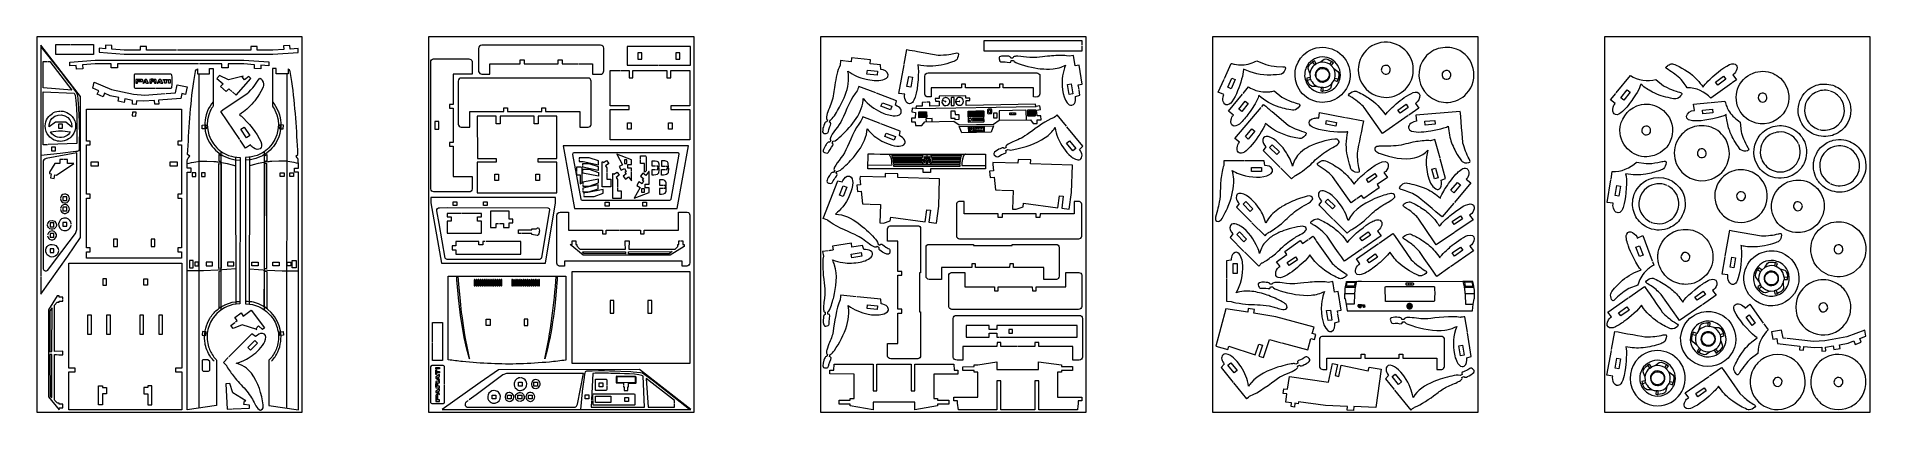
# Model space of a CAD drawing. Header units: centimetres. Extents: x -90 to 56, y -28 to 1.
import ezdxf

# ---------------------------------------------------------------- set-up
doc = ezdxf.new("R2010")
doc.units = ezdxf.units.CM
doc.header["$MEASUREMENT"] = 0
doc.layers.add('Camada 1', color=7, linetype='Continuous')

msp = doc.modelspace()

# ---------------------------------------------------------------- linework, layer by layer
at = {"layer": 'Camada 1', "color": 1, "lineweight": 0}
for points in [[(-89.52102, -28.26382), (-68.52102, -28.26382), (-68.52102, 1.43618), (-89.52102, 1.43618), (-89.52102, -28.26382)], [(-58.52102, -28.26382), (-37.52102, -28.26382), (-37.52102, 1.43618), (-58.52102, 1.43618), (-58.52102, -28.26382)], [(-27.52102, -28.26382), (-6.52102, -28.26382), (-6.52102, 1.43618), (-27.52102, 1.43618), (-27.52102, -28.26382)], [(3.47898, -28.26382), (24.47898, -28.26382), (24.47898, 1.43618), (3.47898, 1.43618), (3.47898, -28.26382)], [(34.47898, -28.26382), (55.47898, -28.26382), (55.47898, 1.43618), (34.47898, 1.43618), (34.47898, -28.26382)]]:
    msp.add_lwpolyline(points, close=True, dxfattribs=at)
at = {"layer": 'Camada 1', "color": 3, "lineweight": 9}
for points, knots in [([(19.26464, -0.51631), (19.41138, -0.96126), (19.37941, -1.53702), (19.20582, -1.96933), (19.20582, -1.96933), (18.75588, -3.08987), (17.4846, -3.63205), (16.39095, -3.19294), (16.39095, -3.19294), (14.75808, -2.53734), (14.54277, -0.44234), (15.85268, 0.56904), (15.85268, 0.56904), (16.99862, 1.45382), (18.76551, 0.99726), (19.26464, -0.51631)], [0, 0, 0, 0, 0.2, 0.2, 0.2, 0.2, 0.4, 0.4, 0.4, 0.4, 0.6, 0.6, 0.6, 0.6, 1, 1, 1, 1]), ([(-89.18792, -17.54419), (-89.18792, -17.54419), (-89.1873, -18.90704), (-89.1873, -18.90704), (-89.1873, -18.90704), (-89.1873, -18.90704), (-87.05481, -15.89804), (-87.05481, -15.89804), (-87.05481, -15.89804), (-87.05481, -15.89804), (-86.05475, -14.44207), (-86.05475, -14.44207), (-86.05475, -14.44207), (-86.05475, -14.44207), (-86.04593, -3.2826), (-86.04593, -3.2826), (-86.04593, -3.2826), (-86.04593, -3.2826), (-89.19611, 0.7794), (-89.19611, 0.7794), (-89.19611, 0.7794), (-89.19611, 0.7794), (-89.18795, -17.48536), (-89.18795, -17.48536)], [0, 0, 0, 0, 0.142857143, 0.142857143, 0.142857143, 0.142857143, 0.285714286, 0.285714286, 0.285714286, 0.285714286, 0.428571429, 0.428571429, 0.428571429, 0.428571429, 0.571428571, 0.571428571, 0.571428571, 0.571428571, 0.714285714, 0.714285714, 0.714285714, 0.714285714, 1, 1, 1, 1]), ([(-86.84726, 0.8362), (-86.84726, 0.8362), (-85.02093, 0.8362), (-85.02093, 0.8362), (-85.02093, 0.8362), (-85.02093, 0.8362), (-85.02093, 0.03617), (-85.02093, 0.03617), (-85.02093, 0.03617), (-85.02093, 0.03617), (-88.0211, 0.03617), (-88.0211, 0.03617), (-88.0211, 0.03617), (-88.0211, 0.03617), (-88.0211, 0.8362), (-88.0211, 0.8362), (-88.0211, 0.8362), (-88.0211, 0.8362), (-86.90609, 0.8362), (-86.90609, 0.8362)], [0, 0, 0, 0, 0.166666667, 0.166666667, 0.166666667, 0.166666667, 0.333333333, 0.333333333, 0.333333333, 0.333333333, 0.5, 0.5, 0.5, 0.5, 0.666666667, 0.666666667, 0.666666667, 0.666666667, 1, 1, 1, 1]), ([(-78.4561, 0.37736), (-78.4561, 0.37736), (-80.84184, 0.37736), (-80.84184, 0.37736), (-80.84184, 0.37736), (-80.84184, 0.37736), (-80.84184, 0.67737), (-80.84184, 0.67737), (-80.84184, 0.67737), (-80.84184, 0.67737), (-81.34188, 0.67737), (-81.34188, 0.67737), (-81.34188, 0.67737), (-81.34188, 0.67737), (-81.34188, 0.37736), (-81.34188, 0.37736), (-81.34188, 0.37736), (-81.34188, 0.37736), (-82.59195, 0.37736), (-82.59195, 0.37736), (-82.59195, 0.37736), (-82.59195, 0.37736), (-83.59201, 0.45677), (-83.59201, 0.45677), (-83.59201, 0.45677), (-83.59201, 0.45677), (-83.56848, 0.75679), (-83.56848, 0.75679), (-83.56848, 0.75679), (-83.56848, 0.75679), (-84.0685, 0.79503), (-84.0685, 0.79503), (-84.0685, 0.79503), (-84.0685, 0.79503), (-84.09203, 0.49501), (-84.09203, 0.49501), (-84.09203, 0.49501), (-84.09203, 0.49501), (-84.59207, 0.53619), (-84.59207, 0.53619), (-84.59207, 0.53619), (-84.59207, 0.53619), (-84.59207, 0.23617), (-84.59207, 0.23617), (-84.59207, 0.23617), (-84.59207, 0.23617), (-82.59195, 0.07734), (-82.59195, 0.07734), (-82.59195, 0.07734), (-82.59195, 0.07734), (-70.85009, 0.07734), (-70.85009, 0.07734), (-70.85009, 0.07734), (-70.85009, 0.07734), (-68.84997, 0.2097), (-68.84997, 0.2097), (-68.84997, 0.2097), (-68.84997, 0.2097), (-68.84997, 0.50972), (-68.84997, 0.50972), (-68.84997, 0.50972), (-68.84997, 0.50972), (-69.48236, 0.46854), (-69.48236, 0.46854), (-69.48236, 0.46854), (-69.48236, 0.46854), (-69.50295, 0.76856), (-69.50295, 0.76856), (-69.50295, 0.76856), (-69.50295, 0.76856), (-70.00004, 0.73326), (-70.00004, 0.73326), (-70.00004, 0.73326), (-70.00004, 0.73326), (-69.98239, 0.43324), (-69.98239, 0.43324), (-69.98239, 0.43324), (-69.98239, 0.43324), (-70.85009, 0.37736), (-70.85009, 0.37736), (-70.85009, 0.37736), (-70.85009, 0.37736), (-72.09134, 0.37736), (-72.09134, 0.37736), (-72.09134, 0.37736), (-72.09134, 0.37736), (-72.09134, 0.67737), (-72.09134, 0.67737), (-72.09134, 0.67737), (-72.09134, 0.67737), (-72.59137, 0.67737), (-72.59137, 0.67737), (-72.59137, 0.67737), (-72.59137, 0.67737), (-72.59137, 0.37736), (-72.59137, 0.37736), (-72.59137, 0.37736), (-72.59137, 0.37736), (-78.39727, 0.37736), (-78.39727, 0.37736)], [0, 0, 0, 0, 0.038461538, 0.038461538, 0.038461538, 0.038461538, 0.076923077, 0.076923077, 0.076923077, 0.076923077, 0.115384615, 0.115384615, 0.115384615, 0.115384615, 0.153846154, 0.153846154, 0.153846154, 0.153846154, 0.192307692, 0.192307692, 0.192307692, 0.192307692, 0.230769231, 0.230769231, 0.230769231, 0.230769231, 0.269230769, 0.269230769, 0.269230769, 0.269230769, 0.307692308, 0.307692308, 0.307692308, 0.307692308, 0.346153846, 0.346153846, 0.346153846, 0.346153846, 0.384615385, 0.384615385, 0.384615385, 0.384615385, 0.423076923, 0.423076923, 0.423076923, 0.423076923, 0.461538462, 0.461538462, 0.461538462, 0.461538462, 0.5, 0.5, 0.5, 0.5, 0.538461538, 0.538461538, 0.538461538, 0.538461538, 0.576923077, 0.576923077, 0.576923077, 0.576923077, 0.615384615, 0.615384615, 0.615384615, 0.615384615, 0.653846154, 0.653846154, 0.653846154, 0.653846154, 0.692307692, 0.692307692, 0.692307692, 0.692307692, 0.730769231, 0.730769231, 0.730769231, 0.730769231, 0.769230769, 0.769230769, 0.769230769, 0.769230769, 0.807692308, 0.807692308, 0.807692308, 0.807692308, 0.846153846, 0.846153846, 0.846153846, 0.846153846, 0.884615385, 0.884615385, 0.884615385, 0.884615385, 0.923076923, 0.923076923, 0.923076923, 0.923076923, 1, 1, 1, 1]), ([(-46.67189, -0.68186), (-46.67189, -0.68186), (-45.57226, -0.68186), (-45.57226, -0.68186), (-45.57226, -0.68186), (-45.57226, -0.68186), (-45.5693, -1.50838), (-45.5693, -1.50838), (-45.5693, -1.50838), (-45.45303, -1.50904), (-44.95889, -1.51643), (-44.8575, -1.49956), (-44.8575, -1.49956), (-44.74392, -1.46809), (-44.67516, -1.36958), (-44.66926, -1.24954), (-44.66926, -1.24954), (-44.66926, -1.24954), (-44.6722, 0.55939), (-44.6722, 0.55939), (-44.6722, 0.55939), (-44.68532, 0.678), (-44.78743, 0.77621), (-44.92222, 0.78293), (-44.92222, 0.78293), (-44.92222, 0.78293), (-54.31981, 0.78293), (-54.31981, 0.78293), (-54.31981, 0.78293), (-54.46482, 0.77892), (-54.56372, 0.66963), (-54.57278, 0.53292), (-54.57278, 0.53292), (-54.57278, 0.53292), (-54.56689, -1.31131), (-54.56689, -1.31131), (-54.56689, -1.31131), (-54.54289, -1.4205), (-54.44078, -1.50211), (-54.32275, -1.50838), (-54.32275, -1.50838), (-54.32275, -1.50838), (-53.67272, -1.50544), (-53.67272, -1.50544), (-53.67272, -1.50544), (-53.67272, -1.50544), (-53.67272, -0.6848), (-53.67272, -0.6848), (-53.67272, -0.6848), (-53.67272, -0.6848), (-51.27259, -0.68186), (-51.27259, -0.68186), (-51.27259, -0.68186), (-51.27259, -0.68186), (-51.27259, -0.38184), (-51.27259, -0.38184), (-51.27259, -0.38184), (-51.27259, -0.38184), (-50.97257, -0.38184), (-50.97257, -0.38184), (-50.97257, -0.38184), (-50.97257, -0.38184), (-50.97257, -0.68186), (-50.97257, -0.68186), (-50.97257, -0.68186), (-50.97257, -0.68186), (-48.27241, -0.68186), (-48.27241, -0.68186), (-48.27241, -0.68186), (-48.27241, -0.68186), (-48.27241, -0.38184), (-48.27241, -0.38184), (-48.27241, -0.38184), (-48.27241, -0.38184), (-47.97239, -0.38184), (-47.97239, -0.38184), (-47.97239, -0.38184), (-47.97239, -0.38184), (-47.97239, -0.68186), (-47.97239, -0.68186), (-47.97239, -0.68186), (-47.97239, -0.68186), (-46.73072, -0.68186), (-46.73072, -0.68186)], [0, 0, 0, 0, 0.045454545, 0.045454545, 0.045454545, 0.045454545, 0.090909091, 0.090909091, 0.090909091, 0.090909091, 0.136363636, 0.136363636, 0.136363636, 0.136363636, 0.181818182, 0.181818182, 0.181818182, 0.181818182, 0.227272727, 0.227272727, 0.227272727, 0.227272727, 0.272727273, 0.272727273, 0.272727273, 0.272727273, 0.318181818, 0.318181818, 0.318181818, 0.318181818, 0.363636364, 0.363636364, 0.363636364, 0.363636364, 0.409090909, 0.409090909, 0.409090909, 0.409090909, 0.454545455, 0.454545455, 0.454545455, 0.454545455, 0.5, 0.5, 0.5, 0.5, 0.545454545, 0.545454545, 0.545454545, 0.545454545, 0.590909091, 0.590909091, 0.590909091, 0.590909091, 0.636363636, 0.636363636, 0.636363636, 0.636363636, 0.681818182, 0.681818182, 0.681818182, 0.681818182, 0.727272727, 0.727272727, 0.727272727, 0.727272727, 0.772727273, 0.772727273, 0.772727273, 0.772727273, 0.818181818, 0.818181818, 0.818181818, 0.818181818, 0.863636364, 0.863636364, 0.863636364, 0.863636364, 0.909090909, 0.909090909, 0.909090909, 0.909090909, 1, 1, 1, 1]), ([(-40.29161, -0.79769), (-40.29161, -0.79769), (-37.81793, -0.79769), (-37.81793, -0.79769), (-37.81793, -0.79769), (-37.81793, -0.79769), (-37.81793, 0.67005), (-37.81793, 0.67005), (-37.81793, 0.67005), (-37.81793, 0.67005), (-42.82117, 0.67005), (-42.82117, 0.67005), (-42.82117, 0.67005), (-42.82117, 0.67005), (-42.82411, -0.79769), (-42.82411, -0.79769), (-42.82411, -0.79769), (-42.82411, -0.79769), (-40.35043, -0.79769), (-40.35043, -0.79769)], [0, 0, 0, 0, 0.166666667, 0.166666667, 0.166666667, 0.166666667, 0.333333333, 0.333333333, 0.333333333, 0.333333333, 0.5, 0.5, 0.5, 0.5, 0.666666667, 0.666666667, 0.666666667, 0.666666667, 1, 1, 1, 1]), ([(-20.9115, -0.71223), (-20.9115, -0.71223), (-20.7063, 0.43475), (-20.7063, 0.43475), (-20.7063, 0.43475), (-20.42042, 0.38983), (-20.13613, 0.33798), (-19.85128, 0.28697), (-19.85128, 0.28697), (-19.85128, 0.28697), (-18.21176, -0.00212), (-18.21176, -0.00212), (-18.21176, -0.00212), (-18.02581, -0.0231), (-17.5833, 0.02442), (-17.37176, 0.05286), (-17.37176, 0.05286), (-17.17249, 0.08306), (-17.03352, 0.11819), (-16.8422, 0.1596), (-16.8422, 0.1596), (-16.8029, 0.1681), (-16.67735, 0.19786), (-16.64779, 0.16116), (-16.64779, 0.16116), (-16.57764, 0.07405), (-16.67747, -0.22233), (-16.72815, -0.31151), (-16.72815, -0.31151), (-16.81564, -0.46547), (-16.92778, -0.48921), (-17.09786, -0.54499), (-17.09786, -0.54499), (-17.71519, -0.74772), (-18.21854, -0.87452), (-18.88347, -0.88125), (-18.88347, -0.88125), (-19.19211, -0.88437), (-19.53779, -0.83142), (-19.83663, -0.78187), (-19.83663, -0.78187), (-19.81025, -0.90797), (-19.8054, -0.90082), (-19.79555, -1.03999), (-19.79555, -1.03999), (-19.75342, -1.63478), (-19.85764, -3.00623), (-20.138, -3.57508), (-20.138, -3.57508), (-20.26939, -3.84167), (-20.54051, -3.98654), (-20.74696, -3.69171), (-20.74696, -3.69171), (-20.85028, -3.54414), (-20.90014, -3.35453), (-20.87993, -3.17544), (-20.87993, -3.17544), (-20.87993, -3.17544), (-20.85694, -3.09588), (-20.85694, -3.09588), (-20.85694, -3.09588), (-20.85694, -3.09588), (-21.32637, -3.03102), (-21.32637, -3.03102), (-21.32637, -3.03102), (-21.32637, -3.03102), (-20.92186, -0.77013), (-20.92186, -0.77013)], [0, 0, 0, 0, 0.055555556, 0.055555556, 0.055555556, 0.055555556, 0.111111111, 0.111111111, 0.111111111, 0.111111111, 0.166666667, 0.166666667, 0.166666667, 0.166666667, 0.222222222, 0.222222222, 0.222222222, 0.222222222, 0.277777778, 0.277777778, 0.277777778, 0.277777778, 0.333333333, 0.333333333, 0.333333333, 0.333333333, 0.388888889, 0.388888889, 0.388888889, 0.388888889, 0.444444444, 0.444444444, 0.444444444, 0.444444444, 0.5, 0.5, 0.5, 0.5, 0.555555556, 0.555555556, 0.555555556, 0.555555556, 0.611111111, 0.611111111, 0.611111111, 0.611111111, 0.666666667, 0.666666667, 0.666666667, 0.666666667, 0.722222222, 0.722222222, 0.722222222, 0.722222222, 0.777777778, 0.777777778, 0.777777778, 0.777777778, 0.833333333, 0.833333333, 0.833333333, 0.833333333, 0.888888889, 0.888888889, 0.888888889, 0.888888889, 1, 1, 1, 1]), ([(-6.82079, 0.77589), (-6.82079, 0.77589), (-6.82079, 1.13621), (-6.82079, 1.13621), (-6.82079, 1.13621), (-6.82079, 1.13621), (-14.62125, 1.13621), (-14.62125, 1.13621), (-14.62125, 1.13621), (-14.62125, 1.13621), (-14.62125, 0.33615), (-14.62125, 0.33615), (-14.62125, 0.33615), (-14.62125, 0.33615), (-6.82079, 0.33615), (-6.82079, 0.33615), (-6.82079, 0.33615), (-6.82079, 0.33615), (-6.82079, 0.71707), (-6.82079, 0.71707)], [0, 0, 0, 0, 0.166666667, 0.166666667, 0.166666667, 0.166666667, 0.333333333, 0.333333333, 0.333333333, 0.333333333, 0.5, 0.5, 0.5, 0.5, 0.666666667, 0.666666667, 0.666666667, 0.666666667, 1, 1, 1, 1]), ([(14.35758, -1.70269), (14.35758, -1.43061), (14.34978, -1.1929), (14.25757, -0.89676), (14.25757, -0.89676), (13.83358, 0.4649), (12.17969, 1.05218), (10.97209, 0.25329), (10.97209, 0.25329), (10.11909, -0.31101), (9.79216, -1.38301), (10.13381, -2.32332), (10.13381, -2.32332), (10.32683, -2.85458), (10.76589, -3.32955), (11.28681, -3.55281), (11.28681, -3.55281), (12.42524, -4.04073), (13.65862, -3.55905), (14.1811, -2.43216), (14.1811, -2.43216), (14.29061, -2.19596), (14.32664, -1.95018), (14.35758, -1.70269)], [0, 0, 0, 0, 0.142857143, 0.142857143, 0.142857143, 0.142857143, 0.285714286, 0.285714286, 0.285714286, 0.285714286, 0.428571429, 0.428571429, 0.428571429, 0.428571429, 0.571428571, 0.571428571, 0.571428571, 0.571428571, 0.714285714, 0.714285714, 0.714285714, 0.714285714, 1, 1, 1, 1]), ([(20.1865, -0.32016), (20.45606, 0.0657), (20.85778, 0.37724), (21.31358, 0.51038), (21.31358, 0.51038), (21.80156, 0.64634), (22.30454, 0.64127), (22.77322, 0.46452), (22.77322, 0.46452), (24.17851, -0.06545), (24.63117, -1.90123), (23.57461, -3.0521), (23.57461, -3.0521), (23.19231, -3.46853), (22.65846, -3.69639), (22.12447, -3.74151), (22.12447, -3.74151), (21.63429, -3.78293), (21.10436, -3.61989), (20.71005, -3.34042), (20.71005, -3.34042), (19.98074, -2.82351), (19.63283, -1.85484), (19.87477, -0.99063), (19.87477, -0.99063), (19.95741, -0.69546), (20.03583, -0.58231), (20.1865, -0.32016)], [0, 0, 0, 0, 0.125, 0.125, 0.125, 0.125, 0.25, 0.25, 0.25, 0.25, 0.375, 0.375, 0.375, 0.375, 0.5, 0.5, 0.5, 0.5, 0.625, 0.625, 0.625, 0.625, 0.75, 0.75, 0.75, 0.75, 1, 1, 1, 1]), ([(-88.67474, -0.51773), (-88.67474, -0.51773), (-88.49607, -0.51773), (-88.49607, -0.51773), (-88.49607, -0.51773), (-88.49607, -0.51773), (-86.7401, -2.77081), (-86.7401, -2.77081), (-86.7401, -2.77081), (-86.7401, -2.77081), (-89.01669, -2.59431), (-89.01669, -2.59431), (-89.01669, -2.59431), (-89.01669, -2.59431), (-89.01669, -0.51773), (-89.01669, -0.51773), (-89.01669, -0.51773), (-89.01669, -0.51773), (-88.73357, -0.51773), (-88.73357, -0.51773)], [0, 0, 0, 0, 0.166666667, 0.166666667, 0.166666667, 0.166666667, 0.333333333, 0.333333333, 0.333333333, 0.333333333, 0.5, 0.5, 0.5, 0.5, 0.666666667, 0.666666667, 0.666666667, 0.666666667, 1, 1, 1, 1]), ([(-76.71672, -0.70352), (-76.71672, -0.70352), (-83.14184, -0.70352), (-83.14184, -0.70352), (-83.14184, -0.70352), (-83.14184, -0.70352), (-83.14184, -1.00354), (-83.14184, -1.00354), (-83.14184, -1.00354), (-83.14184, -1.00354), (-83.64187, -1.00354), (-83.64187, -1.00354), (-83.64187, -1.00354), (-83.64187, -1.00354), (-83.64187, -0.70352), (-83.64187, -0.70352), (-83.64187, -0.70352), (-83.64187, -0.70352), (-84.89194, -0.70352), (-84.89194, -0.70352), (-84.89194, -0.70352), (-84.89194, -0.70352), (-85.892, -0.78294), (-85.892, -0.78294), (-85.892, -0.78294), (-85.892, -0.78294), (-85.86847, -1.08295), (-85.86847, -1.08295), (-85.86847, -1.08295), (-85.86847, -1.08295), (-86.3685, -1.12413), (-86.3685, -1.12413), (-86.3685, -1.12413), (-86.3685, -1.12413), (-86.39203, -0.82411), (-86.39203, -0.82411), (-86.39203, -0.82411), (-86.39203, -0.82411), (-86.89206, -0.86235), (-86.89206, -0.86235), (-86.89206, -0.86235), (-86.89206, -0.86235), (-86.89206, -0.56233), (-86.89206, -0.56233), (-86.89206, -0.56233), (-86.89206, -0.56233), (-84.89194, -0.4035), (-84.89194, -0.4035), (-84.89194, -0.4035), (-84.89194, -0.4035), (-73.15008, -0.4035), (-73.15008, -0.4035), (-73.15008, -0.4035), (-73.15008, -0.4035), (-71.14997, -0.5388), (-71.14997, -0.5388), (-71.14997, -0.5388), (-71.14997, -0.5388), (-71.14997, -0.83882), (-71.14997, -0.83882), (-71.14997, -0.83882), (-71.14997, -0.83882), (-71.78236, -0.7947), (-71.78236, -0.7947), (-71.78236, -0.7947), (-71.78236, -0.7947), (-71.80295, -1.09472), (-71.80295, -1.09472), (-71.80295, -1.09472), (-71.80295, -1.09472), (-72.30004, -1.06236), (-72.30004, -1.06236), (-72.30004, -1.06236), (-72.30004, -1.06236), (-72.28239, -0.76234), (-72.28239, -0.76234), (-72.28239, -0.76234), (-72.28239, -0.76234), (-73.15008, -0.70352), (-73.15008, -0.70352), (-73.15008, -0.70352), (-73.15008, -0.70352), (-74.39133, -0.70352), (-74.39133, -0.70352), (-74.39133, -0.70352), (-74.39133, -0.70352), (-74.39133, -1.00354), (-74.39133, -1.00354), (-74.39133, -1.00354), (-74.39133, -1.00354), (-74.89136, -1.00354), (-74.89136, -1.00354), (-74.89136, -1.00354), (-74.89136, -1.00354), (-74.89136, -0.70352), (-74.89136, -0.70352), (-74.89136, -0.70352), (-74.89136, -0.70352), (-76.65789, -0.70352), (-76.65789, -0.70352)], [0, 0, 0, 0, 0.038461538, 0.038461538, 0.038461538, 0.038461538, 0.076923077, 0.076923077, 0.076923077, 0.076923077, 0.115384615, 0.115384615, 0.115384615, 0.115384615, 0.153846154, 0.153846154, 0.153846154, 0.153846154, 0.192307692, 0.192307692, 0.192307692, 0.192307692, 0.230769231, 0.230769231, 0.230769231, 0.230769231, 0.269230769, 0.269230769, 0.269230769, 0.269230769, 0.307692308, 0.307692308, 0.307692308, 0.307692308, 0.346153846, 0.346153846, 0.346153846, 0.346153846, 0.384615385, 0.384615385, 0.384615385, 0.384615385, 0.423076923, 0.423076923, 0.423076923, 0.423076923, 0.461538462, 0.461538462, 0.461538462, 0.461538462, 0.5, 0.5, 0.5, 0.5, 0.538461538, 0.538461538, 0.538461538, 0.538461538, 0.576923077, 0.576923077, 0.576923077, 0.576923077, 0.615384615, 0.615384615, 0.615384615, 0.615384615, 0.653846154, 0.653846154, 0.653846154, 0.653846154, 0.692307692, 0.692307692, 0.692307692, 0.692307692, 0.730769231, 0.730769231, 0.730769231, 0.730769231, 0.769230769, 0.769230769, 0.769230769, 0.769230769, 0.807692308, 0.807692308, 0.807692308, 0.807692308, 0.846153846, 0.846153846, 0.846153846, 0.846153846, 0.884615385, 0.884615385, 0.884615385, 0.884615385, 0.923076923, 0.923076923, 0.923076923, 0.923076923, 1, 1, 1, 1]), ([(-73.43652, -8.10903), (-73.82521, -8.07581), (-74.03452, -8.06214), (-74.3454, -7.93255), (-74.3454, -7.93255), (-74.3454, -7.93255), (-74.7866, -7.72959), (-74.7866, -7.72959), (-74.7866, -7.72959), (-74.92739, -7.65939), (-75.1493, -7.46398), (-75.2778, -7.33545), (-75.2778, -7.33545), (-76.05511, -6.55801), (-76.25751, -5.34408), (-75.76605, -4.36175), (-75.76605, -4.36175), (-75.72921, -4.28811), (-75.58329, -4.0601), (-75.57488, -4.02938), (-75.57488, -4.02938), (-75.57488, -4.02938), (-75.57488, -1.06745), (-75.57488, -1.06745), (-75.57488, -1.06745), (-75.57488, -1.06745), (-75.85725, -1.06745), (-75.85725, -1.06745), (-75.85725, -1.06745), (-75.85725, -1.06745), (-75.85725, -1.48512), (-75.85725, -1.48512), (-75.85725, -1.48512), (-75.85725, -1.48512), (-76.8073, -1.48512), (-76.8073, -1.48512), (-76.8073, -1.48512), (-76.8073, -1.48512), (-76.8073, -1.0998), (-76.8073, -1.0998), (-76.8073, -1.0998), (-76.89083, -1.12764), (-76.95326, -1.21891), (-76.97496, -1.30569), (-76.97496, -1.30569), (-76.97496, -1.30569), (-77.10144, -2.09691), (-77.10144, -2.09691), (-77.10144, -2.09691), (-77.37695, -4.00389), (-77.48381, -5.95636), (-77.58382, -7.8796), (-77.58382, -7.8796), (-77.58382, -7.8796), (-77.42204, -8.00314), (-77.42204, -8.00314), (-77.42204, -8.00314), (-77.4642, -8.05793), (-77.58308, -8.1913), (-77.60147, -8.25316), (-77.60147, -8.25316), (-77.62327, -8.32651), (-77.61618, -8.94981), (-77.61618, -8.95614), (-77.61618, -8.95614), (-77.61618, -8.95614), (-77.31616, -8.95614), (-77.31616, -8.95614), (-77.31616, -8.95614), (-77.31616, -8.95614), (-77.31616, -9.2591), (-77.31616, -9.2591), (-77.31616, -9.2591), (-77.31616, -9.2591), (-77.61618, -9.2591), (-77.61618, -9.2591), (-77.61618, -9.2591), (-77.61618, -15.52613), (-77.61618, -21.79316), (-77.61618, -28.06019), (-77.61618, -28.06019), (-77.61618, -28.06019), (-75.28957, -27.71605), (-75.28957, -27.71605), (-75.28957, -27.71605), (-75.28957, -27.71605), (-75.29251, -24.13349), (-75.29251, -24.13349), (-75.29251, -24.13349), (-75.29826, -24.11818), (-75.51185, -23.89822), (-75.57782, -23.79523), (-75.57782, -23.79523), (-75.75587, -23.51826), (-75.88078, -23.28935), (-75.96314, -22.95989), (-75.96314, -22.95989), (-76.06, -22.57246), (-76.08082, -22.10275), (-75.97784, -21.7157), (-75.97784, -21.7157), (-75.86804, -21.30304), (-75.72017, -20.95916), (-75.43663, -20.62446), (-75.43663, -20.62446), (-75.00378, -20.1135), (-74.40625, -19.78323), (-73.75712, -19.70676), (-73.75712, -19.70676), (-73.75712, -19.70676), (-73.44534, -19.68617), (-73.44534, -19.68617), (-73.44534, -19.68617), (-73.44534, -19.68617), (-73.42475, -9.91796), (-73.42475, -9.91796), (-73.42475, -9.91796), (-73.42475, -9.91796), (-73.43652, -8.10903), (-73.43652, -8.10903)], [0, 0, 0, 0, 0.032258065, 0.032258065, 0.032258065, 0.032258065, 0.064516129, 0.064516129, 0.064516129, 0.064516129, 0.096774194, 0.096774194, 0.096774194, 0.096774194, 0.129032258, 0.129032258, 0.129032258, 0.129032258, 0.161290323, 0.161290323, 0.161290323, 0.161290323, 0.193548387, 0.193548387, 0.193548387, 0.193548387, 0.225806452, 0.225806452, 0.225806452, 0.225806452, 0.258064516, 0.258064516, 0.258064516, 0.258064516, 0.290322581, 0.290322581, 0.290322581, 0.290322581, 0.322580645, 0.322580645, 0.322580645, 0.322580645, 0.35483871, 0.35483871, 0.35483871, 0.35483871, 0.387096774, 0.387096774, 0.387096774, 0.387096774, 0.419354839, 0.419354839, 0.419354839, 0.419354839, 0.451612903, 0.451612903, 0.451612903, 0.451612903, 0.483870968, 0.483870968, 0.483870968, 0.483870968, 0.516129032, 0.516129032, 0.516129032, 0.516129032, 0.548387097, 0.548387097, 0.548387097, 0.548387097, 0.580645161, 0.580645161, 0.580645161, 0.580645161, 0.612903226, 0.612903226, 0.612903226, 0.612903226, 0.64516129, 0.64516129, 0.64516129, 0.64516129, 0.677419355, 0.677419355, 0.677419355, 0.677419355, 0.709677419, 0.709677419, 0.709677419, 0.709677419, 0.741935484, 0.741935484, 0.741935484, 0.741935484, 0.774193548, 0.774193548, 0.774193548, 0.774193548, 0.806451613, 0.806451613, 0.806451613, 0.806451613, 0.838709677, 0.838709677, 0.838709677, 0.838709677, 0.870967742, 0.870967742, 0.870967742, 0.870967742, 0.903225806, 0.903225806, 0.903225806, 0.903225806, 0.935483871, 0.935483871, 0.935483871, 0.935483871, 1, 1, 1, 1]), ([(-73.00552, -8.10903), (-72.61684, -8.0758), (-72.40752, -8.06214), (-72.09665, -7.93255), (-72.09665, -7.93255), (-72.09665, -7.93255), (-71.65545, -7.72959), (-71.65545, -7.72959), (-71.65545, -7.72959), (-71.51466, -7.65939), (-71.29274, -7.46398), (-71.16424, -7.33545), (-71.16424, -7.33545), (-70.38693, -6.55801), (-70.18453, -5.34407), (-70.67599, -4.36175), (-70.67599, -4.36175), (-70.71284, -4.2881), (-70.85876, -4.0601), (-70.86717, -4.02938), (-70.86717, -4.02938), (-70.86717, -4.02938), (-70.86717, -1.06744), (-70.86717, -1.06744), (-70.86717, -1.06744), (-70.86717, -1.06744), (-70.5848, -1.06744), (-70.5848, -1.06744), (-70.5848, -1.06744), (-70.5848, -1.06744), (-70.5848, -1.48511), (-70.5848, -1.48511), (-70.5848, -1.48511), (-70.5848, -1.48511), (-69.63474, -1.48511), (-69.63474, -1.48511), (-69.63474, -1.48511), (-69.63474, -1.48511), (-69.63474, -1.0998), (-69.63474, -1.0998), (-69.63474, -1.0998), (-69.55122, -1.12764), (-69.48878, -1.21891), (-69.46708, -1.30569), (-69.46708, -1.30569), (-69.46708, -1.30569), (-69.3406, -2.09691), (-69.3406, -2.09691), (-69.3406, -2.09691), (-69.06509, -4.00389), (-68.95824, -5.95636), (-68.85822, -7.8796), (-68.85822, -7.8796), (-68.85822, -7.8796), (-69.02, -8.00314), (-69.02, -8.00314), (-69.02, -8.00314), (-68.97784, -8.05793), (-68.85897, -8.19129), (-68.84058, -8.25315), (-68.84058, -8.25315), (-68.81878, -8.32651), (-68.82587, -8.94981), (-68.82587, -8.95614), (-68.82587, -8.95614), (-68.82587, -8.95614), (-69.12589, -8.95614), (-69.12589, -8.95614), (-69.12589, -8.95614), (-69.12589, -8.95614), (-69.12589, -9.2591), (-69.12589, -9.2591), (-69.12589, -9.2591), (-69.12589, -9.2591), (-68.82587, -9.2591), (-68.82587, -9.2591), (-68.82587, -9.2591), (-68.82587, -15.52613), (-68.82587, -21.79316), (-68.82587, -28.06019), (-68.82587, -28.06019), (-68.82587, -28.06019), (-71.15248, -27.71605), (-71.15248, -27.71605), (-71.15248, -27.71605), (-71.15248, -27.71605), (-71.14954, -24.13349), (-71.14954, -24.13349), (-71.14954, -24.13349), (-71.14378, -24.11818), (-70.9302, -23.89822), (-70.86423, -23.79523), (-70.86423, -23.79523), (-70.68617, -23.51826), (-70.56127, -23.28935), (-70.47891, -22.95989), (-70.47891, -22.95989), (-70.38205, -22.57246), (-70.36122, -22.10275), (-70.4642, -21.7157), (-70.4642, -21.7157), (-70.574, -21.30303), (-70.72188, -20.95915), (-71.00541, -20.62446), (-71.00541, -20.62446), (-71.43826, -20.1135), (-72.03579, -19.78323), (-72.68492, -19.70676), (-72.68492, -19.70676), (-72.68492, -19.70676), (-72.9967, -19.68617), (-72.9967, -19.68617), (-72.9967, -19.68617), (-72.9967, -19.68617), (-73.01729, -9.91795), (-73.01729, -9.91795), (-73.01729, -9.91795), (-73.01729, -9.91795), (-73.00552, -8.10903), (-73.00552, -8.10903)], [0, 0, 0, 0, 0.032258065, 0.032258065, 0.032258065, 0.032258065, 0.064516129, 0.064516129, 0.064516129, 0.064516129, 0.096774194, 0.096774194, 0.096774194, 0.096774194, 0.129032258, 0.129032258, 0.129032258, 0.129032258, 0.161290323, 0.161290323, 0.161290323, 0.161290323, 0.193548387, 0.193548387, 0.193548387, 0.193548387, 0.225806452, 0.225806452, 0.225806452, 0.225806452, 0.258064516, 0.258064516, 0.258064516, 0.258064516, 0.290322581, 0.290322581, 0.290322581, 0.290322581, 0.322580645, 0.322580645, 0.322580645, 0.322580645, 0.35483871, 0.35483871, 0.35483871, 0.35483871, 0.387096774, 0.387096774, 0.387096774, 0.387096774, 0.419354839, 0.419354839, 0.419354839, 0.419354839, 0.451612903, 0.451612903, 0.451612903, 0.451612903, 0.483870968, 0.483870968, 0.483870968, 0.483870968, 0.516129032, 0.516129032, 0.516129032, 0.516129032, 0.548387097, 0.548387097, 0.548387097, 0.548387097, 0.580645161, 0.580645161, 0.580645161, 0.580645161, 0.612903226, 0.612903226, 0.612903226, 0.612903226, 0.64516129, 0.64516129, 0.64516129, 0.64516129, 0.677419355, 0.677419355, 0.677419355, 0.677419355, 0.709677419, 0.709677419, 0.709677419, 0.709677419, 0.741935484, 0.741935484, 0.741935484, 0.741935484, 0.774193548, 0.774193548, 0.774193548, 0.774193548, 0.806451613, 0.806451613, 0.806451613, 0.806451613, 0.838709677, 0.838709677, 0.838709677, 0.838709677, 0.870967742, 0.870967742, 0.870967742, 0.870967742, 0.903225806, 0.903225806, 0.903225806, 0.903225806, 0.935483871, 0.935483871, 0.935483871, 0.935483871, 1, 1, 1, 1]), ([(-56.57247, -9.61113), (-56.57247, -9.61113), (-56.57541, -7.21098), (-56.57541, -7.21098), (-56.57541, -7.21098), (-56.57541, -7.21098), (-56.87543, -7.21098), (-56.87543, -7.21098), (-56.87543, -7.21098), (-56.87543, -7.21098), (-56.87543, -6.91097), (-56.87543, -6.91097), (-56.87543, -6.91097), (-56.87543, -6.91097), (-56.57541, -6.91097), (-56.57541, -6.91097), (-56.57541, -6.91097), (-56.57541, -6.91097), (-56.57541, -4.21375), (-56.57541, -4.21375), (-56.57541, -4.21375), (-56.57541, -4.21375), (-56.87543, -4.21081), (-56.87543, -4.21081), (-56.87543, -4.21081), (-56.87543, -4.21081), (-56.87543, -3.91079), (-56.87543, -3.91079), (-56.87543, -3.91079), (-56.87543, -3.91079), (-56.57541, -3.91079), (-56.57541, -3.91079), (-56.57541, -3.91079), (-56.57541, -3.91079), (-56.57541, -1.51066), (-56.57541, -1.51066), (-56.57541, -1.51066), (-56.57541, -1.51066), (-55.08416, -1.51066), (-55.08416, -1.51066), (-55.08416, -1.51066), (-55.08416, -1.51066), (-55.08709, -0.51354), (-55.08709, -0.51354), (-55.08709, -0.51354), (-55.09366, -0.38617), (-55.23203, -0.30188), (-55.34593, -0.29882), (-55.34593, -0.29882), (-55.34593, -0.29882), (-58.13138, -0.30176), (-58.13138, -0.30176), (-58.13138, -0.30176), (-58.25681, -0.30872), (-58.35491, -0.43302), (-58.35787, -0.55177), (-58.35787, -0.55177), (-58.35787, -0.55177), (-58.35787, -10.57589), (-58.35787, -10.57589), (-58.35787, -10.57589), (-58.34961, -10.72511), (-58.24785, -10.81976), (-58.10197, -10.82883), (-58.10197, -10.82883), (-58.10197, -10.82883), (-55.3371, -10.82883), (-55.3371, -10.82883), (-55.3371, -10.82883), (-55.20099, -10.82508), (-55.09854, -10.7217), (-55.08416, -10.59059), (-55.08416, -10.59059), (-55.08416, -10.59059), (-55.08416, -9.61113), (-55.08416, -9.61113), (-55.08416, -9.61113), (-55.08416, -9.61113), (-56.57247, -9.61113), (-56.57247, -9.61113)], [0, 0, 0, 0, 0.047619048, 0.047619048, 0.047619048, 0.047619048, 0.095238095, 0.095238095, 0.095238095, 0.095238095, 0.142857143, 0.142857143, 0.142857143, 0.142857143, 0.19047619, 0.19047619, 0.19047619, 0.19047619, 0.238095238, 0.238095238, 0.238095238, 0.238095238, 0.285714286, 0.285714286, 0.285714286, 0.285714286, 0.333333333, 0.333333333, 0.333333333, 0.333333333, 0.380952381, 0.380952381, 0.380952381, 0.380952381, 0.428571429, 0.428571429, 0.428571429, 0.428571429, 0.476190476, 0.476190476, 0.476190476, 0.476190476, 0.523809524, 0.523809524, 0.523809524, 0.523809524, 0.571428571, 0.571428571, 0.571428571, 0.571428571, 0.619047619, 0.619047619, 0.619047619, 0.619047619, 0.666666667, 0.666666667, 0.666666667, 0.666666667, 0.714285714, 0.714285714, 0.714285714, 0.714285714, 0.761904762, 0.761904762, 0.761904762, 0.761904762, 0.80952381, 0.80952381, 0.80952381, 0.80952381, 0.857142857, 0.857142857, 0.857142857, 0.857142857, 0.904761905, 0.904761905, 0.904761905, 0.904761905, 1, 1, 1, 1]), ([(-43.28821, -1.21366), (-43.28821, -1.21366), (-42.67406, -1.21366), (-42.67406, -1.21366), (-42.67406, -1.21366), (-42.67406, -1.21366), (-42.67111, -1.81369), (-42.67111, -1.81369), (-42.67111, -1.81369), (-42.67111, -1.81369), (-42.3711, -1.81369), (-42.3711, -1.81369), (-42.3711, -1.81369), (-42.3711, -1.81369), (-42.3711, -1.21366), (-42.3711, -1.21366), (-42.3711, -1.21366), (-42.3711, -1.21366), (-39.67093, -1.21366), (-39.67093, -1.21366), (-39.67093, -1.21366), (-39.67093, -1.21366), (-39.67093, -1.81369), (-39.67093, -1.81369), (-39.67093, -1.81369), (-39.67093, -1.81369), (-39.37386, -1.81369), (-39.37386, -1.81369), (-39.37386, -1.81369), (-39.37386, -1.81369), (-39.37092, -1.81075), (-39.37092, -1.81075), (-39.37092, -1.81075), (-39.37092, -1.81075), (-39.37092, -1.21366), (-39.37092, -1.21366), (-39.37092, -1.21366), (-39.37092, -1.21366), (-37.87083, -1.21366), (-37.87083, -1.21366), (-37.87083, -1.21366), (-37.87083, -1.21366), (-37.87083, -4.005), (-37.87083, -4.005), (-37.87083, -4.005), (-37.87839, -4.01256), (-39.23886, -4.01062), (-39.37092, -4.01088), (-39.37092, -4.01088), (-39.37092, -4.01088), (-39.37092, -4.30796), (-39.37092, -4.30796), (-39.37092, -4.30796), (-39.37092, -4.30796), (-37.87377, -4.30796), (-37.87377, -4.30796), (-37.87377, -4.30796), (-37.87377, -4.30796), (-37.87083, -4.3109), (-37.87083, -4.3109), (-37.87083, -4.3109), (-37.87083, -4.3109), (-37.87083, -6.71398), (-37.87083, -6.71398), (-37.87083, -6.71398), (-37.87083, -6.71398), (-44.16826, -6.71398), (-44.16826, -6.71398), (-44.16826, -6.71398), (-44.16826, -6.71398), (-44.17121, -4.30796), (-44.17121, -4.30796), (-44.17121, -4.30796), (-44.17121, -4.30796), (-42.67111, -4.30796), (-42.67111, -4.30796), (-42.67111, -4.30796), (-42.67111, -4.30796), (-42.67111, -4.01088), (-42.67111, -4.01088), (-42.67111, -4.01088), (-42.67111, -4.01088), (-42.67406, -4.00794), (-42.67406, -4.00794), (-42.67406, -4.00794), (-42.67406, -4.00794), (-44.17121, -4.00794), (-44.17121, -4.00794), (-44.17121, -4.00794), (-44.17121, -4.00794), (-44.17121, -1.21366), (-44.17121, -1.21366), (-44.17121, -1.21366), (-44.17121, -1.21366), (-43.34704, -1.21366), (-43.34704, -1.21366)], [0, 0, 0, 0, 0.04, 0.04, 0.04, 0.04, 0.08, 0.08, 0.08, 0.08, 0.12, 0.12, 0.12, 0.12, 0.16, 0.16, 0.16, 0.16, 0.2, 0.2, 0.2, 0.2, 0.24, 0.24, 0.24, 0.24, 0.28, 0.28, 0.28, 0.28, 0.32, 0.32, 0.32, 0.32, 0.36, 0.36, 0.36, 0.36, 0.4, 0.4, 0.4, 0.4, 0.44, 0.44, 0.44, 0.44, 0.48, 0.48, 0.48, 0.48, 0.52, 0.52, 0.52, 0.52, 0.56, 0.56, 0.56, 0.56, 0.6, 0.6, 0.6, 0.6, 0.64, 0.64, 0.64, 0.64, 0.68, 0.68, 0.68, 0.68, 0.72, 0.72, 0.72, 0.72, 0.76, 0.76, 0.76, 0.76, 0.8, 0.8, 0.8, 0.8, 0.84, 0.84, 0.84, 0.84, 0.88, 0.88, 0.88, 0.88, 0.92, 0.92, 0.92, 0.92, 1, 1, 1, 1]), ([(-25.58303, -0.47452), (-25.58303, -0.47452), (-25.94429, -0.43655), (-25.94429, -0.43655), (-25.94429, -0.43655), (-25.94429, -0.43655), (-25.98149, -0.7905), (-25.98149, -0.7905), (-25.98149, -0.7905), (-25.98149, -0.7905), (-26.06352, -0.98004), (-26.06352, -0.98004), (-26.06352, -0.98004), (-26.22215, -1.38602), (-26.35991, -2.1155), (-26.42708, -2.55369), (-26.42708, -2.55369), (-26.45514, -2.76435), (-26.5091, -3.01774), (-26.53736, -3.23712), (-26.53736, -3.23712), (-26.59426, -3.67874), (-26.79332, -4.07615), (-26.94669, -4.48655), (-26.94669, -4.48655), (-27.0226, -4.70352), (-27.07874, -4.80887), (-27.06514, -5.05082), (-27.06514, -5.05082), (-27.06369, -5.07669), (-27.00109, -5.11481), (-26.98446, -5.12732), (-26.98446, -5.12732), (-26.98446, -5.12732), (-27.02861, -5.29422), (-27.02861, -5.29422), (-27.02861, -5.29422), (-27.21439, -5.32448), (-27.17601, -5.34192), (-27.26505, -5.57399), (-27.26505, -5.57399), (-27.3016, -5.66924), (-27.37294, -5.95443), (-27.36351, -6.06052), (-27.36351, -6.06052), (-27.34824, -6.23214), (-27.2106, -6.20426), (-27.06974, -6.19195), (-27.06974, -6.19195), (-26.8288, -6.17089), (-26.96234, -6.00288), (-26.78808, -5.65074), (-26.78808, -5.65074), (-26.7238, -5.52085), (-26.62818, -5.34956), (-26.82293, -5.30696), (-26.82293, -5.30696), (-26.81797, -5.28783), (-26.78615, -5.1481), (-26.76969, -5.13806), (-26.76969, -5.13806), (-26.76333, -5.13419), (-26.67915, -5.11779), (-26.59789, -5.02303), (-26.59789, -5.02303), (-26.3923, -4.78327), (-26.11787, -4.29026), (-25.96236, -4.01328), (-25.96236, -4.01328), (-25.6728, -3.49753), (-25.42458, -2.84938), (-25.33479, -2.2633), (-25.33479, -2.2633), (-25.28459, -1.93556), (-25.29116, -1.59291), (-25.36313, -1.26659), (-25.36313, -1.26659), (-24.88115, -1.60293), (-24.50435, -1.77503), (-23.92875, -1.91422), (-23.92875, -1.91422), (-23.57793, -1.99906), (-22.96835, -2.06254), (-22.61042, -1.94927), (-22.61042, -1.94927), (-22.43188, -1.89277), (-22.14602, -1.79315), (-22.17293, -1.55753), (-22.17293, -1.55753), (-22.20537, -1.27361), (-22.5145, -1.17532), (-22.75496, -1.12962), (-22.75496, -1.12962), (-22.75496, -1.12962), (-22.77333, -0.76983), (-22.77333, -0.76983), (-22.77333, -0.76983), (-22.77333, -0.76983), (-23.60994, -0.6819), (-23.60994, -0.6819), (-23.60994, -0.6819), (-23.60994, -0.6819), (-23.58151, -0.38322), (-23.58151, -0.38322), (-23.58151, -0.38322), (-23.58151, -0.38322), (-25.07339, -0.22641), (-25.07339, -0.22641), (-25.07339, -0.22641), (-25.07339, -0.22641), (-25.10475, -0.52479), (-25.10475, -0.52479), (-25.10475, -0.52479), (-25.10475, -0.52479), (-25.52452, -0.48067), (-25.52452, -0.48067)], [0, 0, 0, 0, 0.033333333, 0.033333333, 0.033333333, 0.033333333, 0.066666667, 0.066666667, 0.066666667, 0.066666667, 0.1, 0.1, 0.1, 0.1, 0.133333333, 0.133333333, 0.133333333, 0.133333333, 0.166666667, 0.166666667, 0.166666667, 0.166666667, 0.2, 0.2, 0.2, 0.2, 0.233333333, 0.233333333, 0.233333333, 0.233333333, 0.266666667, 0.266666667, 0.266666667, 0.266666667, 0.3, 0.3, 0.3, 0.3, 0.333333333, 0.333333333, 0.333333333, 0.333333333, 0.366666667, 0.366666667, 0.366666667, 0.366666667, 0.4, 0.4, 0.4, 0.4, 0.433333333, 0.433333333, 0.433333333, 0.433333333, 0.466666667, 0.466666667, 0.466666667, 0.466666667, 0.5, 0.5, 0.5, 0.5, 0.533333333, 0.533333333, 0.533333333, 0.533333333, 0.566666667, 0.566666667, 0.566666667, 0.566666667, 0.6, 0.6, 0.6, 0.6, 0.633333333, 0.633333333, 0.633333333, 0.633333333, 0.666666667, 0.666666667, 0.666666667, 0.666666667, 0.7, 0.7, 0.7, 0.7, 0.733333333, 0.733333333, 0.733333333, 0.733333333, 0.766666667, 0.766666667, 0.766666667, 0.766666667, 0.8, 0.8, 0.8, 0.8, 0.833333333, 0.833333333, 0.833333333, 0.833333333, 0.866666667, 0.866666667, 0.866666667, 0.866666667, 0.9, 0.9, 0.9, 0.9, 0.933333333, 0.933333333, 0.933333333, 0.933333333, 1, 1, 1, 1]), ([(-13.07093, -2.59064), (-13.07093, -2.59064), (-10.67373, -2.59357), (-10.67373, -2.59357), (-10.67373, -2.59357), (-10.67373, -2.59357), (-10.67079, -3.31714), (-10.67079, -3.31714), (-10.67079, -3.31714), (-10.47014, -3.31714), (-10.18738, -3.3614), (-10.17076, -3.06124), (-10.17076, -3.06124), (-10.17076, -3.06124), (-10.17076, -1.63176), (-10.17076, -1.63176), (-10.17076, -1.63176), (-10.17744, -1.50975), (-10.28927, -1.42304), (-10.42078, -1.4082), (-10.42078, -1.4082), (-10.42078, -1.4082), (-19.01833, -1.4082), (-19.01833, -1.4082), (-19.01833, -1.4082), (-19.16499, -1.41636), (-19.26111, -1.50829), (-19.27129, -1.65822), (-19.27129, -1.65822), (-19.27129, -1.65822), (-19.27129, -3.09655), (-19.27129, -3.09655), (-19.27129, -3.09655), (-19.25709, -3.2119), (-19.15102, -3.31714), (-19.02127, -3.31714), (-19.02127, -3.31714), (-19.02127, -3.31714), (-18.7742, -3.31714), (-18.7742, -3.31714), (-18.7742, -3.31714), (-18.7742, -3.31714), (-18.77126, -2.59357), (-18.77126, -2.59357), (-18.77126, -2.59357), (-18.77126, -2.59357), (-16.37406, -2.59357), (-16.37406, -2.59357), (-16.37406, -2.59357), (-16.37406, -2.59357), (-16.37112, -2.29355), (-16.37112, -2.29355), (-16.37112, -2.29355), (-16.37112, -2.29355), (-16.0711, -2.29355), (-16.0711, -2.29355), (-16.0711, -2.29355), (-16.0711, -2.29355), (-16.0711, -2.59064), (-16.0711, -2.59064), (-16.0711, -2.59064), (-16.0711, -2.59064), (-13.37389, -2.59357), (-13.37389, -2.59357), (-13.37389, -2.59357), (-13.37389, -2.59357), (-13.37095, -2.29355), (-13.37095, -2.29355), (-13.37095, -2.29355), (-13.37095, -2.29355), (-13.07093, -2.29355), (-13.07093, -2.29355), (-13.07093, -2.29355), (-13.07093, -2.29355), (-13.07093, -2.59064), (-13.07093, -2.59064)], [0, 0, 0, 0, 0.05, 0.05, 0.05, 0.05, 0.1, 0.1, 0.1, 0.1, 0.15, 0.15, 0.15, 0.15, 0.2, 0.2, 0.2, 0.2, 0.25, 0.25, 0.25, 0.25, 0.3, 0.3, 0.3, 0.3, 0.35, 0.35, 0.35, 0.35, 0.4, 0.4, 0.4, 0.4, 0.45, 0.45, 0.45, 0.45, 0.5, 0.5, 0.5, 0.5, 0.55, 0.55, 0.55, 0.55, 0.6, 0.6, 0.6, 0.6, 0.65, 0.65, 0.65, 0.65, 0.7, 0.7, 0.7, 0.7, 0.75, 0.75, 0.75, 0.75, 0.8, 0.8, 0.8, 0.8, 0.85, 0.85, 0.85, 0.85, 0.9, 0.9, 0.9, 0.9, 1, 1, 1, 1]), ([(-7.08212, -2.71852), (-7.08212, -2.71852), (-7.14177, -2.34192), (-7.14177, -2.34192), (-7.14177, -2.34192), (-7.14177, -2.34192), (-6.8459, -2.29208), (-6.8459, -2.29208), (-6.8459, -2.29208), (-6.8459, -2.29208), (-7.08057, -0.81046), (-7.08057, -0.81046), (-7.08057, -0.81046), (-7.08057, -0.81046), (-7.37689, -0.85739), (-7.37689, -0.85739), (-7.37689, -0.85739), (-7.37689, -0.85739), (-7.50895, -0.02362), (-7.50895, -0.02362), (-7.50895, -0.02362), (-7.50895, -0.02362), (-7.86047, -0.07929), (-7.86047, -0.07929), (-7.86047, -0.07929), (-7.86047, -0.07929), (-8.06477, -0.04911), (-8.06477, -0.04911), (-8.06477, -0.04911), (-8.43251, -0.01491), (-9.02086, -0.04656), (-9.39725, -0.07849), (-9.39725, -0.07849), (-9.84477, -0.11645), (-10.5567, -0.22855), (-10.97068, -0.18475), (-10.97068, -0.18475), (-10.97068, -0.18475), (-11.24028, -0.15598), (-11.24028, -0.15598), (-11.24028, -0.15598), (-11.24028, -0.15598), (-11.92154, -0.08521), (-11.92154, -0.08521), (-11.92154, -0.08521), (-12.02116, -0.08446), (-12.11771, -0.09169), (-12.21344, -0.1225), (-12.21344, -0.1225), (-12.28321, -0.14495), (-12.26775, -0.13412), (-12.31201, -0.23341), (-12.31201, -0.23341), (-12.31201, -0.23341), (-12.48175, -0.23349), (-12.48175, -0.23349), (-12.48175, -0.23349), (-12.54827, -0.08589), (-12.55926, -0.09567), (-12.77113, -0.07981), (-12.77113, -0.07981), (-12.86904, -0.07248), (-13.10929, -0.07082), (-13.20204, -0.08551), (-13.20204, -0.08551), (-13.30613, -0.10199), (-13.44967, -0.13484), (-13.40868, -0.285), (-13.40868, -0.285), (-13.30699, -0.65757), (-13.26493, -0.51579), (-12.92184, -0.53846), (-12.92184, -0.53846), (-12.70126, -0.55303), (-12.42944, -0.68106), (-12.44082, -0.43548), (-12.44082, -0.43548), (-12.11187, -0.43268), (-12.36026, -0.47048), (-12.08568, -0.59067), (-12.08568, -0.59067), (-11.61821, -0.7953), (-10.63438, -1.03067), (-10.14422, -1.0783), (-10.14422, -1.0783), (-9.73946, -1.11655), (-9.55166, -1.12516), (-9.13895, -1.08883), (-9.13895, -1.08883), (-8.93221, -1.06772), (-8.69608, -1.01709), (-8.5, -0.9489), (-8.5, -0.9489), (-8.5, -0.9489), (-8.1603, -0.7998), (-8.1603, -0.7998), (-8.1603, -0.7998), (-8.26436, -1.08715), (-8.33825, -1.34234), (-8.38085, -1.64475), (-8.38085, -1.64475), (-8.46658, -2.25323), (-8.41414, -3.26518), (-8.01789, -3.76718), (-8.01789, -3.76718), (-7.93478, -3.87247), (-7.7932, -4.01506), (-7.64377, -3.96702), (-7.64377, -3.96702), (-7.47198, -3.91178), (-7.38265, -3.76412), (-7.36075, -3.59163), (-7.36075, -3.59163), (-7.35018, -3.50844), (-7.34035, -3.36321), (-7.35295, -3.28366), (-7.35295, -3.28366), (-7.35295, -3.28366), (-7.01017, -3.17279), (-7.01017, -3.17279), (-7.01017, -3.17279), (-7.01017, -3.17279), (-7.07292, -2.77662), (-7.07292, -2.77662)], [0, 0, 0, 0, 0.03125, 0.03125, 0.03125, 0.03125, 0.0625, 0.0625, 0.0625, 0.0625, 0.09375, 0.09375, 0.09375, 0.09375, 0.125, 0.125, 0.125, 0.125, 0.15625, 0.15625, 0.15625, 0.15625, 0.1875, 0.1875, 0.1875, 0.1875, 0.21875, 0.21875, 0.21875, 0.21875, 0.25, 0.25, 0.25, 0.25, 0.28125, 0.28125, 0.28125, 0.28125, 0.3125, 0.3125, 0.3125, 0.3125, 0.34375, 0.34375, 0.34375, 0.34375, 0.375, 0.375, 0.375, 0.375, 0.40625, 0.40625, 0.40625, 0.40625, 0.4375, 0.4375, 0.4375, 0.4375, 0.46875, 0.46875, 0.46875, 0.46875, 0.5, 0.5, 0.5, 0.5, 0.53125, 0.53125, 0.53125, 0.53125, 0.5625, 0.5625, 0.5625, 0.5625, 0.59375, 0.59375, 0.59375, 0.59375, 0.625, 0.625, 0.625, 0.625, 0.65625, 0.65625, 0.65625, 0.65625, 0.6875, 0.6875, 0.6875, 0.6875, 0.71875, 0.71875, 0.71875, 0.71875, 0.75, 0.75, 0.75, 0.75, 0.78125, 0.78125, 0.78125, 0.78125, 0.8125, 0.8125, 0.8125, 0.8125, 0.84375, 0.84375, 0.84375, 0.84375, 0.875, 0.875, 0.875, 0.875, 0.90625, 0.90625, 0.90625, 0.90625, 0.9375, 0.9375, 0.9375, 0.9375, 1, 1, 1, 1]), ([(4.41987, -1.84714), (4.41987, -1.84714), (4.95437, -0.66174), (4.95437, -0.66174), (4.95437, -0.66174), (5.03288, -0.67767), (5.12546, -0.71083), (5.22191, -0.72612), (5.22191, -0.72612), (5.66132, -0.79711), (6.01325, -0.80003), (6.45567, -0.6669), (6.45567, -0.6669), (6.68875, -0.59676), (6.77978, -0.54929), (6.99339, -0.44267), (6.99339, -0.44267), (6.99339, -0.44267), (7.6959, -0.75223), (7.6959, -0.75223), (7.6959, -0.75223), (7.87793, -0.81552), (8.32706, -0.88584), (8.54008, -0.9027), (8.54008, -0.9027), (8.54008, -0.9027), (9.04926, -0.92334), (9.04926, -0.92334), (9.04926, -0.92334), (9.10551, -0.9216), (9.26002, -0.92603), (9.26096, -1.00472), (9.26096, -1.00472), (9.26266, -1.14727), (9.08358, -1.44708), (8.92405, -1.50832), (8.92405, -1.50832), (8.8021, -1.55514), (8.26722, -1.57422), (8.08718, -1.58004), (8.08718, -1.58004), (7.33733, -1.59964), (6.60746, -1.43286), (5.93186, -1.11303), (5.93186, -1.11303), (5.91557, -1.39289), (5.86786, -1.63462), (5.78051, -1.90854), (5.78051, -1.90854), (5.58458, -2.52304), (5.3746, -3.16423), (5.00614, -3.69843), (5.00614, -3.69843), (4.8948, -3.8406), (4.72717, -4.00399), (4.52666, -3.92927), (4.52666, -3.92927), (4.2644, -3.83154), (4.23882, -3.329), (4.38086, -3.11417), (4.38086, -3.11417), (4.38086, -3.11417), (3.93031, -2.93287), (3.93031, -2.93287), (3.93031, -2.93287), (3.93031, -2.93287), (4.39569, -1.90077), (4.39569, -1.90077)], [0, 0, 0, 0, 0.055555556, 0.055555556, 0.055555556, 0.055555556, 0.111111111, 0.111111111, 0.111111111, 0.111111111, 0.166666667, 0.166666667, 0.166666667, 0.166666667, 0.222222222, 0.222222222, 0.222222222, 0.222222222, 0.277777778, 0.277777778, 0.277777778, 0.277777778, 0.333333333, 0.333333333, 0.333333333, 0.333333333, 0.388888889, 0.388888889, 0.388888889, 0.388888889, 0.444444444, 0.444444444, 0.444444444, 0.444444444, 0.5, 0.5, 0.5, 0.5, 0.555555556, 0.555555556, 0.555555556, 0.555555556, 0.611111111, 0.611111111, 0.611111111, 0.611111111, 0.666666667, 0.666666667, 0.666666667, 0.666666667, 0.722222222, 0.722222222, 0.722222222, 0.722222222, 0.777777778, 0.777777778, 0.777777778, 0.777777778, 0.833333333, 0.833333333, 0.833333333, 0.833333333, 0.888888889, 0.888888889, 0.888888889, 0.888888889, 1, 1, 1, 1]), ([(44.54156, -2.2326), (44.54156, -2.2326), (42.89758, -3.41227), (42.89758, -3.41227), (42.89758, -3.41227), (42.43266, -2.90204), (41.72052, -2.57898), (41.02394, -2.58487), (41.02394, -2.58487), (40.95093, -2.48438), (40.60634, -1.9983), (40.55065, -1.94345), (40.55065, -1.94345), (40.21154, -1.62645), (39.91052, -1.38835), (39.50545, -1.15039), (39.50545, -1.15039), (39.29599, -1.02734), (39.27885, -0.98681), (39.45002, -0.84891), (39.45002, -0.84891), (39.51173, -0.79919), (39.66539, -0.71896), (39.74462, -0.70393), (39.74462, -0.70393), (39.91167, -0.67226), (39.9831, -0.72142), (40.14097, -0.79408), (40.14097, -0.79408), (40.787, -1.09144), (41.32966, -1.44857), (41.81659, -1.95443), (41.81659, -1.95443), (41.99309, -2.1396), (42.1313, -2.32756), (42.28081, -2.53334), (42.28081, -2.53334), (42.33219, -2.41271), (42.55665, -2.16815), (42.65321, -2.0701), (42.65321, -2.0701), (43.08916, -1.62744), (43.78842, -1.02226), (44.37349, -0.75481), (44.37349, -0.75481), (44.88611, -0.54813), (45.07226, -0.88055), (44.90437, -1.2453), (44.90437, -1.2453), (44.83772, -1.39012), (44.76212, -1.50026), (44.62047, -1.57516), (44.62047, -1.57516), (44.62047, -1.57516), (44.92413, -1.95808), (44.92413, -1.95808), (44.92413, -1.95808), (44.92413, -1.95808), (44.58936, -2.1983), (44.58936, -2.1983)], [0, 0, 0, 0, 0.0625, 0.0625, 0.0625, 0.0625, 0.125, 0.125, 0.125, 0.125, 0.1875, 0.1875, 0.1875, 0.1875, 0.25, 0.25, 0.25, 0.25, 0.3125, 0.3125, 0.3125, 0.3125, 0.375, 0.375, 0.375, 0.375, 0.4375, 0.4375, 0.4375, 0.4375, 0.5, 0.5, 0.5, 0.5, 0.5625, 0.5625, 0.5625, 0.5625, 0.625, 0.625, 0.625, 0.625, 0.6875, 0.6875, 0.6875, 0.6875, 0.75, 0.75, 0.75, 0.75, 0.8125, 0.8125, 0.8125, 0.8125, 0.875, 0.875, 0.875, 0.875, 1, 1, 1, 1]), ([(47.123, -5.44201), (48.05282, -5.38707), (48.89082, -4.60947), (49.03575, -3.69847), (49.03575, -3.69847), (49.14288, -3.02504), (48.9031, -2.29181), (48.3875, -1.83491), (48.3875, -1.83491), (48.16843, -1.64077), (48.0513, -1.5694), (47.78533, -1.44375), (47.78533, -1.44375), (47.32093, -1.23237), (46.70805, -1.23183), (46.2297, -1.4251), (46.2297, -1.4251), (45.63187, -1.66663), (45.1888, -2.14008), (45.01061, -2.69486), (45.01061, -2.69486), (44.90484, -3.02421), (44.89347, -3.22295), (44.91095, -3.56312), (44.91095, -3.56312), (44.95205, -4.18538), (45.36448, -4.84035), (45.90231, -5.14529), (45.90231, -5.14529), (45.90231, -5.14529), (46.12503, -5.26469), (46.12503, -5.26469), (46.12503, -5.26469), (46.12503, -5.26469), (46.4679, -5.38311), (46.4679, -5.38311), (46.4679, -5.38311), (46.71625, -5.43874), (46.86627, -5.45719), (47.123, -5.44201)], [0, 0, 0, 0, 0.090909091, 0.090909091, 0.090909091, 0.090909091, 0.181818182, 0.181818182, 0.181818182, 0.181818182, 0.272727273, 0.272727273, 0.272727273, 0.272727273, 0.363636364, 0.363636364, 0.363636364, 0.363636364, 0.454545455, 0.454545455, 0.454545455, 0.454545455, 0.545454545, 0.545454545, 0.545454545, 0.545454545, 0.636363636, 0.636363636, 0.636363636, 0.636363636, 0.727272727, 0.727272727, 0.727272727, 0.727272727, 0.818181818, 0.818181818, 0.818181818, 0.818181818, 1, 1, 1, 1]), ([(-88.66155, -7.09038), (-88.66155, -7.09038), (-89.01669, -7.10635), (-89.01669, -7.10635), (-89.01669, -7.10635), (-89.01669, -7.10635), (-89.01669, -2.90022), (-89.01669, -2.90022), (-89.01669, -2.90022), (-89.01669, -2.90022), (-86.56361, -3.00317), (-86.56361, -3.00317), (-86.56361, -3.00317), (-86.30495, -3.09271), (-86.33508, -6.55165), (-86.33712, -6.98576), (-86.33712, -6.98576), (-86.33712, -6.98576), (-88.60272, -7.08773), (-88.60272, -7.08773)], [0, 0, 0, 0, 0.166666667, 0.166666667, 0.166666667, 0.166666667, 0.333333333, 0.333333333, 0.333333333, 0.333333333, 0.5, 0.5, 0.5, 0.5, 0.666666667, 0.666666667, 0.666666667, 0.666666667, 1, 1, 1, 1]), ([(-79.28863, -3.04468), (-79.28863, -3.04468), (-78.54445, -2.98962), (-78.54445, -2.98962), (-78.54445, -2.98962), (-78.54445, -2.98962), (-78.41052, -2.35953), (-78.41052, -2.35953), (-78.41052, -2.35953), (-78.41052, -2.35953), (-77.62796, -2.52587), (-77.62796, -2.52587), (-77.62796, -2.52587), (-77.62796, -2.52587), (-77.75271, -3.1128), (-77.75271, -3.1128), (-77.75271, -3.1128), (-77.75271, -3.1128), (-78.04618, -3.05042), (-78.04618, -3.05042), (-78.04618, -3.05042), (-78.04618, -3.05042), (-78.12935, -3.4417), (-78.12935, -3.4417), (-78.12935, -3.4417), (-78.12935, -3.4417), (-79.89215, -3.57219), (-79.89215, -3.57219), (-79.89215, -3.57219), (-79.89215, -3.57219), (-79.87153, -3.87127), (-79.87153, -3.87127), (-79.87153, -3.87127), (-79.87153, -3.87127), (-80.18621, -3.89458), (-80.18621, -3.89458), (-80.18621, -3.89458), (-80.18621, -3.89458), (-80.20745, -3.59839), (-80.20745, -3.59839), (-80.20745, -3.59839), (-80.20745, -3.59839), (-81.06195, -3.65732), (-81.06195, -3.65732), (-81.06195, -3.65732), (-81.06195, -3.65732), (-81.63539, -3.6106), (-81.63539, -3.6106), (-81.63539, -3.6106), (-81.63539, -3.6106), (-81.65749, -3.91264), (-81.65749, -3.91264), (-81.65749, -3.91264), (-81.65749, -3.91264), (-81.95603, -3.88827), (-81.95603, -3.88827), (-81.95603, -3.88827), (-81.95603, -3.88827), (-81.93454, -3.58913), (-81.93454, -3.58913), (-81.93454, -3.58913), (-81.93454, -3.58913), (-82.53934, -3.46358), (-82.53934, -3.46358), (-82.53934, -3.46358), (-82.53934, -3.46358), (-82.60171, -3.75704), (-82.60171, -3.75704), (-82.60171, -3.75704), (-82.60171, -3.75704), (-83.09081, -3.65308), (-83.09081, -3.65308), (-83.09081, -3.65308), (-83.09081, -3.65308), (-83.02844, -3.35962), (-83.02844, -3.35962), (-83.02844, -3.35962), (-83.02844, -3.35962), (-83.69879, -3.21713), (-83.69879, -3.21713), (-83.69879, -3.21713), (-83.69879, -3.21713), (-84.15333, -3.02128), (-84.15333, -3.02128), (-84.15333, -3.02128), (-84.15333, -3.02128), (-84.2749, -3.29615), (-84.2749, -3.29615), (-84.2749, -3.29615), (-84.2749, -3.29615), (-84.7317, -3.0968), (-84.7317, -3.0968), (-84.7317, -3.0968), (-84.7317, -3.0968), (-84.61301, -2.82133), (-84.61301, -2.82133), (-84.61301, -2.82133), (-84.61301, -2.82133), (-85.09056, -2.62059), (-85.09056, -2.62059), (-85.09056, -2.62059), (-85.09056, -2.62059), (-84.9866, -2.13149), (-84.9866, -2.13149), (-84.9866, -2.13149), (-84.9866, -2.13149), (-83.59483, -2.72803), (-83.59483, -2.72803), (-83.59483, -2.72803), (-83.59483, -2.72803), (-81.86571, -3.09557), (-81.86571, -3.09557), (-81.86571, -3.09557), (-81.86571, -3.09557), (-80.95799, -3.16822), (-80.95799, -3.16822), (-80.95799, -3.16822), (-80.95799, -3.16822), (-79.34973, -3.04921), (-79.34973, -3.04921)], [0, 0, 0, 0, 0.032258065, 0.032258065, 0.032258065, 0.032258065, 0.064516129, 0.064516129, 0.064516129, 0.064516129, 0.096774194, 0.096774194, 0.096774194, 0.096774194, 0.129032258, 0.129032258, 0.129032258, 0.129032258, 0.161290323, 0.161290323, 0.161290323, 0.161290323, 0.193548387, 0.193548387, 0.193548387, 0.193548387, 0.225806452, 0.225806452, 0.225806452, 0.225806452, 0.258064516, 0.258064516, 0.258064516, 0.258064516, 0.290322581, 0.290322581, 0.290322581, 0.290322581, 0.322580645, 0.322580645, 0.322580645, 0.322580645, 0.35483871, 0.35483871, 0.35483871, 0.35483871, 0.387096774, 0.387096774, 0.387096774, 0.387096774, 0.419354839, 0.419354839, 0.419354839, 0.419354839, 0.451612903, 0.451612903, 0.451612903, 0.451612903, 0.483870968, 0.483870968, 0.483870968, 0.483870968, 0.516129032, 0.516129032, 0.516129032, 0.516129032, 0.548387097, 0.548387097, 0.548387097, 0.548387097, 0.580645161, 0.580645161, 0.580645161, 0.580645161, 0.612903226, 0.612903226, 0.612903226, 0.612903226, 0.64516129, 0.64516129, 0.64516129, 0.64516129, 0.677419355, 0.677419355, 0.677419355, 0.677419355, 0.709677419, 0.709677419, 0.709677419, 0.709677419, 0.741935484, 0.741935484, 0.741935484, 0.741935484, 0.774193548, 0.774193548, 0.774193548, 0.774193548, 0.806451613, 0.806451613, 0.806451613, 0.806451613, 0.838709677, 0.838709677, 0.838709677, 0.838709677, 0.870967742, 0.870967742, 0.870967742, 0.870967742, 0.903225806, 0.903225806, 0.903225806, 0.903225806, 0.935483871, 0.935483871, 0.935483871, 0.935483871, 1, 1, 1, 1]), ([(-80.07313, -2.60771), (-80.07313, -2.60771), (-78.8945, -2.60649), (-78.8945, -2.60649), (-78.8945, -2.60649), (-78.84738, -2.59792), (-78.82921, -2.55766), (-78.82391, -2.51531), (-78.82391, -2.51531), (-78.81846, -2.43062), (-78.8126, -1.68277), (-78.82686, -1.5829), (-78.82686, -1.5829), (-78.83458, -1.55379), (-78.87022, -1.52114), (-78.91216, -1.51819), (-78.91216, -1.51819), (-78.91216, -1.51819), (-81.75644, -1.52113), (-81.75644, -1.52113), (-81.75644, -1.52113), (-81.78987, -1.52802), (-81.82137, -1.56175), (-81.82409, -1.60643), (-81.82409, -1.60643), (-81.82409, -1.60643), (-81.82114, -2.54472), (-81.82114, -2.54472), (-81.82114, -2.54472), (-81.81244, -2.58136), (-81.76994, -2.60696), (-81.72997, -2.60944), (-81.72997, -2.60944), (-81.72997, -2.60944), (-80.13195, -2.60777), (-80.13195, -2.60777)], [0, 0, 0, 0, 0.1, 0.1, 0.1, 0.1, 0.2, 0.2, 0.2, 0.2, 0.3, 0.3, 0.3, 0.3, 0.4, 0.4, 0.4, 0.4, 0.5, 0.5, 0.5, 0.5, 0.6, 0.6, 0.6, 0.6, 0.7, 0.7, 0.7, 0.7, 0.8, 0.8, 0.8, 0.8, 1, 1, 1, 1]), ([(-74.03231, -2.92055), (-74.03231, -2.92055), (-73.73596, -3.17816), (-73.73596, -3.17816), (-73.73596, -3.17816), (-73.73596, -3.17816), (-72.58007, -1.84846), (-72.58007, -1.84846), (-72.58007, -1.84846), (-72.58007, -1.84846), (-72.74656, -1.70374), (-72.74656, -1.70374), (-72.74656, -1.70374), (-72.74656, -1.70374), (-73.08437, -1.9713), (-73.08437, -1.9713), (-73.08437, -1.9713), (-73.08437, -1.9713), (-73.27413, -1.73229), (-73.27413, -1.73229), (-73.27413, -1.73229), (-73.27413, -1.73229), (-73.19521, -1.66839), (-73.19521, -1.66839), (-73.19521, -1.66839), (-73.19521, -1.66839), (-74.36245, -1.97102), (-74.36245, -1.97102), (-74.36245, -1.97102), (-74.36245, -1.97102), (-75.06253, -1.61966), (-75.06253, -1.61966), (-75.06253, -1.61966), (-75.06253, -1.61966), (-75.26322, -1.85053), (-75.26322, -1.85053), (-75.26322, -1.85053), (-75.26322, -1.85053), (-74.78596, -2.26541), (-74.78596, -2.26541), (-74.78596, -2.26541), (-74.78596, -2.26541), (-74.98472, -2.49406), (-74.98472, -2.49406), (-74.98472, -2.49406), (-74.98472, -2.49406), (-74.52742, -2.89158), (-74.52742, -2.89158), (-74.52742, -2.89158), (-74.52742, -2.89158), (-74.32866, -2.66293), (-74.32866, -2.66293), (-74.32866, -2.66293), (-74.32866, -2.66293), (-74.07671, -2.88195), (-74.07671, -2.88195)], [0, 0, 0, 0, 0.066666667, 0.066666667, 0.066666667, 0.066666667, 0.133333333, 0.133333333, 0.133333333, 0.133333333, 0.2, 0.2, 0.2, 0.2, 0.266666667, 0.266666667, 0.266666667, 0.266666667, 0.333333333, 0.333333333, 0.333333333, 0.333333333, 0.4, 0.4, 0.4, 0.4, 0.466666667, 0.466666667, 0.466666667, 0.466666667, 0.533333333, 0.533333333, 0.533333333, 0.533333333, 0.6, 0.6, 0.6, 0.6, 0.666666667, 0.666666667, 0.666666667, 0.666666667, 0.733333333, 0.733333333, 0.733333333, 0.733333333, 0.8, 0.8, 0.8, 0.8, 0.866666667, 0.866666667, 0.866666667, 0.866666667, 1, 1, 1, 1]), ([(-73.46851, -6.67597), (-73.46851, -6.67597), (-74.96086, -4.45545), (-74.96086, -4.45545), (-74.96086, -4.45545), (-74.96086, -4.45545), (-74.79834, -4.33875), (-74.79834, -4.33875), (-74.79834, -4.33875), (-74.79834, -4.33875), (-72.86296, -3.03687), (-72.86296, -3.03687), (-72.86296, -3.03687), (-72.74962, -2.94321), (-72.4138, -2.56815), (-72.3277, -2.45231), (-72.3277, -2.45231), (-72.3277, -2.45231), (-72.10099, -2.13618), (-72.10099, -2.13618), (-72.10099, -2.13618), (-71.92956, -1.89157), (-71.89241, -1.73799), (-71.7457, -1.91074), (-71.7457, -1.91074), (-71.65638, -2.01592), (-71.53743, -2.24891), (-71.5734, -2.39765), (-71.5734, -2.39765), (-71.64237, -2.68283), (-72.13915, -3.46198), (-72.36647, -3.73087), (-72.36647, -3.73087), (-72.73669, -4.1688), (-73.01909, -4.40523), (-73.4918, -4.72407), (-73.4918, -4.72407), (-73.43804, -4.76537), (-73.41318, -4.76932), (-73.33209, -4.83987), (-73.33209, -4.83987), (-72.83485, -5.27249), (-72.06532, -6.21887), (-71.80637, -6.83356), (-71.80637, -6.83356), (-71.55774, -7.42376), (-71.98854, -7.60475), (-72.38116, -7.349), (-72.38116, -7.349), (-72.47135, -7.27963), (-72.56993, -7.21871), (-72.61665, -7.09982), (-72.61665, -7.09982), (-72.61665, -7.09982), (-72.99694, -7.37762), (-72.99694, -7.37762), (-72.99694, -7.37762), (-72.99694, -7.37762), (-73.43569, -6.72479), (-73.43569, -6.72479)], [0, 0, 0, 0, 0.0625, 0.0625, 0.0625, 0.0625, 0.125, 0.125, 0.125, 0.125, 0.1875, 0.1875, 0.1875, 0.1875, 0.25, 0.25, 0.25, 0.25, 0.3125, 0.3125, 0.3125, 0.3125, 0.375, 0.375, 0.375, 0.375, 0.4375, 0.4375, 0.4375, 0.4375, 0.5, 0.5, 0.5, 0.5, 0.5625, 0.5625, 0.5625, 0.5625, 0.625, 0.625, 0.625, 0.625, 0.6875, 0.6875, 0.6875, 0.6875, 0.75, 0.75, 0.75, 0.75, 0.8125, 0.8125, 0.8125, 0.8125, 0.875, 0.875, 0.875, 0.875, 1, 1, 1, 1]), ([(-46.5693, -5.71137), (-46.5693, -5.71137), (-46.57224, -4.47306), (-46.57224, -4.47306), (-46.57224, -4.47306), (-46.57224, -4.47306), (-49.26945, -4.47306), (-49.26945, -4.47306), (-49.26945, -4.47306), (-49.26945, -4.47306), (-49.2724, -4.17304), (-49.2724, -4.17304), (-49.2724, -4.17304), (-49.2724, -4.17304), (-49.57241, -4.17304), (-49.57241, -4.17304), (-49.57241, -4.17304), (-49.57241, -4.17304), (-49.57241, -4.47306), (-49.57241, -4.47306), (-49.57241, -4.47306), (-49.57241, -4.47306), (-52.27257, -4.47306), (-52.27257, -4.47306), (-52.27257, -4.47306), (-52.27257, -4.47306), (-52.27257, -4.17304), (-52.27257, -4.17304), (-52.27257, -4.17304), (-52.27257, -4.17304), (-52.57257, -4.17304), (-52.57257, -4.17304), (-52.57257, -4.17304), (-52.57257, -4.17304), (-52.57257, -4.47306), (-52.57257, -4.47306), (-52.57257, -4.47306), (-52.57257, -4.47306), (-55.27275, -4.47601), (-55.27275, -4.47601), (-55.27275, -4.47601), (-55.27275, -4.47601), (-55.27275, -5.70844), (-55.27275, -5.70844), (-55.27275, -5.70844), (-55.28081, -5.71648), (-55.87929, -5.71305), (-55.94043, -5.71137), (-55.94043, -5.71137), (-56.07344, -5.70771), (-56.17803, -5.59112), (-56.18162, -5.46136), (-56.18162, -5.46136), (-56.18162, -5.46136), (-56.18162, -2.06705), (-56.18162, -2.06705), (-56.18162, -2.06705), (-56.17833, -1.92839), (-56.07083, -1.81763), (-55.92867, -1.81408), (-55.92867, -1.81408), (-55.92867, -1.81408), (-45.91338, -1.81408), (-45.91338, -1.81408), (-45.91338, -1.81408), (-45.77336, -1.81583), (-45.66376, -1.93253), (-45.66042, -2.06998), (-45.66042, -2.06998), (-45.66042, -2.06998), (-45.66336, -5.49666), (-45.66336, -5.49666), (-45.66336, -5.49666), (-45.66926, -5.6032), (-45.78762, -5.70563), (-45.89278, -5.71137), (-45.89278, -5.71137), (-45.89278, -5.71137), (-46.5693, -5.71137), (-46.5693, -5.71137)], [0, 0, 0, 0, 0.047619048, 0.047619048, 0.047619048, 0.047619048, 0.095238095, 0.095238095, 0.095238095, 0.095238095, 0.142857143, 0.142857143, 0.142857143, 0.142857143, 0.19047619, 0.19047619, 0.19047619, 0.19047619, 0.238095238, 0.238095238, 0.238095238, 0.238095238, 0.285714286, 0.285714286, 0.285714286, 0.285714286, 0.333333333, 0.333333333, 0.333333333, 0.333333333, 0.380952381, 0.380952381, 0.380952381, 0.380952381, 0.428571429, 0.428571429, 0.428571429, 0.428571429, 0.476190476, 0.476190476, 0.476190476, 0.476190476, 0.523809524, 0.523809524, 0.523809524, 0.523809524, 0.571428571, 0.571428571, 0.571428571, 0.571428571, 0.619047619, 0.619047619, 0.619047619, 0.619047619, 0.666666667, 0.666666667, 0.666666667, 0.666666667, 0.714285714, 0.714285714, 0.714285714, 0.714285714, 0.761904762, 0.761904762, 0.761904762, 0.761904762, 0.80952381, 0.80952381, 0.80952381, 0.80952381, 0.857142857, 0.857142857, 0.857142857, 0.857142857, 0.904761905, 0.904761905, 0.904761905, 0.904761905, 1, 1, 1, 1]), ([(-23.15408, -2.99387), (-23.15408, -2.99387), (-24.49123, -2.48059), (-24.49123, -2.48059), (-24.49123, -2.48059), (-24.51587, -2.54178), (-24.60938, -2.79558), (-24.63818, -2.83061), (-24.63818, -2.83061), (-25.06167, -3.34556), (-25.53114, -4.45001), (-25.83342, -5.13173), (-25.83342, -5.13173), (-26.04014, -5.59869), (-26.65829, -6.22118), (-26.74645, -6.5582), (-26.74645, -6.5582), (-26.77369, -6.66232), (-26.7883, -6.65668), (-26.71001, -6.74232), (-26.71001, -6.74232), (-26.71001, -6.74232), (-26.7986, -6.89104), (-26.7986, -6.89104), (-26.7986, -6.89104), (-26.92073, -6.87613), (-26.94968, -6.87038), (-27.04264, -7.01791), (-27.04264, -7.01791), (-27.1171, -7.13607), (-27.44169, -7.57911), (-27.27301, -7.69191), (-27.27301, -7.69191), (-27.22557, -7.72364), (-27.00575, -7.77658), (-26.9408, -7.73753), (-26.9408, -7.73753), (-26.87843, -7.70002), (-26.83692, -7.55925), (-26.77479, -7.46099), (-26.77479, -7.46099), (-26.61779, -7.21271), (-26.38405, -7.06688), (-26.60322, -6.95659), (-26.60322, -6.95659), (-26.60322, -6.95659), (-26.51568, -6.81061), (-26.51568, -6.81061), (-26.51568, -6.81061), (-26.31396, -6.79095), (-26.19081, -6.64743), (-26.05043, -6.52606), (-26.05043, -6.52606), (-25.21152, -5.76575), (-24.28077, -4.75662), (-24.15684, -3.57933), (-24.15684, -3.57933), (-24.15684, -3.57933), (-24.14364, -3.43002), (-24.14364, -3.43002), (-24.14364, -3.43002), (-23.7261, -3.93608), (-23.30714, -4.24408), (-22.71726, -4.53207), (-22.71726, -4.53207), (-22.48289, -4.64649), (-22.05096, -4.78208), (-21.79256, -4.79881), (-21.79256, -4.79881), (-21.60356, -4.81104), (-21.27841, -4.80132), (-21.16358, -4.62122), (-21.16358, -4.62122), (-21.11193, -4.54021), (-21.13485, -4.36877), (-21.18408, -4.28884), (-21.18408, -4.28884), (-21.27807, -4.13622), (-21.44357, -4.05375), (-21.58889, -3.97276), (-21.58889, -3.97276), (-21.58889, -3.97276), (-21.51732, -3.62216), (-21.51732, -3.62216), (-21.51732, -3.62216), (-21.51732, -3.62216), (-23.09916, -3.01495), (-23.09916, -3.01495)], [0, 0, 0, 0, 0.043478261, 0.043478261, 0.043478261, 0.043478261, 0.086956522, 0.086956522, 0.086956522, 0.086956522, 0.130434783, 0.130434783, 0.130434783, 0.130434783, 0.173913043, 0.173913043, 0.173913043, 0.173913043, 0.217391304, 0.217391304, 0.217391304, 0.217391304, 0.260869565, 0.260869565, 0.260869565, 0.260869565, 0.304347826, 0.304347826, 0.304347826, 0.304347826, 0.347826087, 0.347826087, 0.347826087, 0.347826087, 0.391304348, 0.391304348, 0.391304348, 0.391304348, 0.434782609, 0.434782609, 0.434782609, 0.434782609, 0.47826087, 0.47826087, 0.47826087, 0.47826087, 0.52173913, 0.52173913, 0.52173913, 0.52173913, 0.565217391, 0.565217391, 0.565217391, 0.565217391, 0.608695652, 0.608695652, 0.608695652, 0.608695652, 0.652173913, 0.652173913, 0.652173913, 0.652173913, 0.695652174, 0.695652174, 0.695652174, 0.695652174, 0.739130435, 0.739130435, 0.739130435, 0.739130435, 0.782608696, 0.782608696, 0.782608696, 0.782608696, 0.826086957, 0.826086957, 0.826086957, 0.826086957, 0.869565217, 0.869565217, 0.869565217, 0.869565217, 0.913043478, 0.913043478, 0.913043478, 0.913043478, 1, 1, 1, 1]), ([(5.89037, -3.05105), (5.89037, -3.05105), (6.3226, -2.52369), (6.3226, -2.52369), (6.3226, -2.52369), (6.55812, -2.65174), (6.64416, -2.69464), (6.90301, -2.79312), (6.90301, -2.79312), (7.21523, -2.9119), (7.67233, -2.9377), (8.00994, -2.89845), (8.00994, -2.89845), (8.12291, -2.88531), (8.23533, -2.86142), (8.34655, -2.83797), (8.34655, -2.83797), (8.34655, -2.83797), (8.94729, -3.32067), (8.94729, -3.32067), (8.94729, -3.32067), (9.11086, -3.43018), (9.53796, -3.616), (9.74532, -3.69061), (9.74532, -3.69061), (9.92441, -3.75504), (10.12593, -3.80213), (10.29919, -3.86662), (10.29919, -3.86662), (10.39416, -3.90837), (10.43394, -3.94341), (10.34162, -4.07128), (10.34162, -4.07128), (10.25302, -4.19398), (10.07313, -4.36507), (9.91264, -4.36733), (9.91264, -4.36733), (9.65909, -4.3709), (9.02899, -4.19795), (8.75056, -4.11512), (8.75056, -4.11512), (8.16467, -3.94084), (7.60846, -3.60197), (7.14767, -3.21076), (7.14767, -3.21076), (7.12619, -3.26803), (7.12751, -3.29321), (7.08691, -3.38862), (7.08691, -3.38862), (6.91428, -3.79431), (6.61318, -4.23095), (6.35852, -4.59657), (6.35852, -4.59657), (6.13579, -4.90508), (5.89444, -5.2063), (5.60374, -5.45387), (5.60374, -5.45387), (5.21014, -5.77896), (4.86392, -5.60228), (4.94843, -5.10867), (4.94843, -5.10867), (4.97075, -4.97834), (5.03025, -4.83206), (5.1316, -4.74226), (5.1316, -4.74226), (5.1316, -4.74226), (4.74332, -4.45056), (4.74332, -4.45056), (4.74332, -4.45056), (4.74332, -4.45056), (5.85307, -3.09655), (5.85307, -3.09655)], [0, 0, 0, 0, 0.052631579, 0.052631579, 0.052631579, 0.052631579, 0.105263158, 0.105263158, 0.105263158, 0.105263158, 0.157894737, 0.157894737, 0.157894737, 0.157894737, 0.210526316, 0.210526316, 0.210526316, 0.210526316, 0.263157895, 0.263157895, 0.263157895, 0.263157895, 0.315789474, 0.315789474, 0.315789474, 0.315789474, 0.368421053, 0.368421053, 0.368421053, 0.368421053, 0.421052632, 0.421052632, 0.421052632, 0.421052632, 0.473684211, 0.473684211, 0.473684211, 0.473684211, 0.526315789, 0.526315789, 0.526315789, 0.526315789, 0.578947368, 0.578947368, 0.578947368, 0.578947368, 0.631578947, 0.631578947, 0.631578947, 0.631578947, 0.684210526, 0.684210526, 0.684210526, 0.684210526, 0.736842105, 0.736842105, 0.736842105, 0.736842105, 0.789473684, 0.789473684, 0.789473684, 0.789473684, 0.842105263, 0.842105263, 0.842105263, 0.842105263, 0.894736842, 0.894736842, 0.894736842, 0.894736842, 1, 1, 1, 1]), ([(18.96223, -4.78503), (18.96223, -4.78503), (16.91752, -6.21166), (16.91752, -6.21166), (16.91752, -6.21166), (16.91752, -6.21166), (16.41743, -5.50257), (16.41743, -5.50257), (16.41743, -5.50257), (16.41743, -5.50257), (15.46254, -4.13885), (15.46254, -4.13885), (15.46254, -4.13885), (15.37297, -4.03985), (15.19593, -3.88075), (15.09067, -3.7924), (15.09067, -3.7924), (14.92265, -3.65138), (14.69789, -3.47506), (14.50892, -3.3667), (14.50892, -3.3667), (14.50892, -3.3667), (14.29516, -3.22551), (14.29516, -3.22551), (14.29516, -3.22551), (14.23354, -3.17058), (14.22104, -3.14598), (14.27876, -3.07901), (14.27876, -3.07901), (14.37694, -2.96511), (14.67023, -2.8039), (14.84595, -2.86857), (14.84595, -2.86857), (15.10136, -2.96255), (15.567, -3.23428), (15.81422, -3.38988), (15.81422, -3.38988), (16.38647, -3.75661), (16.77996, -4.18963), (17.16285, -4.73645), (17.16285, -4.73645), (17.26879, -4.49887), (17.80504, -4.04254), (18.01261, -3.85778), (18.01261, -3.85778), (18.38969, -3.52213), (18.87583, -3.17717), (19.34936, -2.97204), (19.34936, -2.97204), (19.5309, -2.89693), (19.82339, -2.91334), (19.86892, -3.17558), (19.86892, -3.17558), (19.90508, -3.38383), (19.73962, -3.7107), (19.52057, -3.82165), (19.52057, -3.82165), (19.52057, -3.82165), (19.80736, -4.19536), (19.80736, -4.19536), (19.80736, -4.19536), (19.80736, -4.19536), (19.01047, -4.75137), (19.01047, -4.75137)], [0, 0, 0, 0, 0.058823529, 0.058823529, 0.058823529, 0.058823529, 0.117647059, 0.117647059, 0.117647059, 0.117647059, 0.176470588, 0.176470588, 0.176470588, 0.176470588, 0.235294118, 0.235294118, 0.235294118, 0.235294118, 0.294117647, 0.294117647, 0.294117647, 0.294117647, 0.352941176, 0.352941176, 0.352941176, 0.352941176, 0.411764706, 0.411764706, 0.411764706, 0.411764706, 0.470588235, 0.470588235, 0.470588235, 0.470588235, 0.529411765, 0.529411765, 0.529411765, 0.529411765, 0.588235294, 0.588235294, 0.588235294, 0.588235294, 0.647058824, 0.647058824, 0.647058824, 0.647058824, 0.705882353, 0.705882353, 0.705882353, 0.705882353, 0.764705882, 0.764705882, 0.764705882, 0.764705882, 0.823529412, 0.823529412, 0.823529412, 0.823529412, 0.882352941, 0.882352941, 0.882352941, 0.882352941, 1, 1, 1, 1]), ([(35.40556, -2.98757), (35.40556, -2.98757), (36.52319, -1.62392), (36.52319, -1.62392), (36.52319, -1.62392), (37.1034, -1.99586), (37.87931, -2.12321), (38.54714, -1.93821), (38.54714, -1.93821), (38.54714, -1.93821), (39.14789, -2.4209), (39.14789, -2.4209), (39.14789, -2.4209), (39.14789, -2.4209), (39.43592, -2.57466), (39.43592, -2.57466), (39.43592, -2.57466), (39.69934, -2.70345), (39.87046, -2.76913), (40.14763, -2.85956), (40.14763, -2.85956), (40.55271, -2.99173), (40.71188, -2.96201), (40.49595, -3.22867), (40.49595, -3.22867), (40.23297, -3.55342), (40.04444, -3.47424), (39.68825, -3.40349), (39.68825, -3.40349), (39.21032, -3.30855), (38.72064, -3.17373), (38.28898, -2.94408), (38.28898, -2.94408), (37.84857, -2.70977), (37.72438, -2.60489), (37.34642, -2.31327), (37.34642, -2.31327), (37.30568, -2.60321), (36.83882, -3.29838), (36.63413, -3.59483), (36.63413, -3.59483), (36.42194, -3.90216), (36.08587, -4.33682), (35.7831, -4.57098), (35.7831, -4.57098), (35.32584, -4.92462), (35.02653, -4.59959), (35.16788, -4.12955), (35.16788, -4.12955), (35.19785, -4.02989), (35.24596, -3.90641), (35.33449, -3.84436), (35.33449, -3.84436), (35.33449, -3.84436), (34.94208, -3.55308), (34.94208, -3.55308), (34.94208, -3.55308), (34.94208, -3.55308), (35.36828, -3.03308), (35.36828, -3.03308)], [0, 0, 0, 0, 0.0625, 0.0625, 0.0625, 0.0625, 0.125, 0.125, 0.125, 0.125, 0.1875, 0.1875, 0.1875, 0.1875, 0.25, 0.25, 0.25, 0.25, 0.3125, 0.3125, 0.3125, 0.3125, 0.375, 0.375, 0.375, 0.375, 0.4375, 0.4375, 0.4375, 0.4375, 0.5, 0.5, 0.5, 0.5, 0.5625, 0.5625, 0.5625, 0.5625, 0.625, 0.625, 0.625, 0.625, 0.6875, 0.6875, 0.6875, 0.6875, 0.75, 0.75, 0.75, 0.75, 0.8125, 0.8125, 0.8125, 0.8125, 0.875, 0.875, 0.875, 0.875, 1, 1, 1, 1]), ([(50.89368, -6.19704), (51.34364, -6.43164), (51.85267, -6.50697), (52.34515, -6.39599), (52.34515, -6.39599), (52.76919, -6.30044), (53.16732, -6.05483), (53.44998, -5.73364), (53.44998, -5.73364), (53.8908, -5.23276), (54.05806, -4.51375), (53.89943, -3.86746), (53.89943, -3.86746), (53.82533, -3.56559), (53.68171, -3.27537), (53.48326, -3.03518), (53.48326, -3.03518), (53.24005, -2.74081), (52.90579, -2.51047), (52.54168, -2.3919), (52.54168, -2.3919), (52.15109, -2.26469), (51.61889, -2.2549), (51.22698, -2.38821), (51.22698, -2.38821), (49.96237, -2.81836), (49.42137, -4.25733), (50.08435, -5.42338), (50.08435, -5.42338), (50.26486, -5.74087), (50.57061, -6.0286), (50.89368, -6.19704)], [0, 0, 0, 0, 0.111111111, 0.111111111, 0.111111111, 0.111111111, 0.222222222, 0.222222222, 0.222222222, 0.222222222, 0.333333333, 0.333333333, 0.333333333, 0.333333333, 0.444444444, 0.444444444, 0.444444444, 0.444444444, 0.555555556, 0.555555556, 0.555555556, 0.555555556, 0.666666667, 0.666666667, 0.666666667, 0.666666667, 0.777777778, 0.777777778, 0.777777778, 0.777777778, 1, 1, 1, 1]), ([(-85.28152, -15.25676), (-85.28152, -15.25676), (-85.28152, -15.55678), (-85.28152, -15.55678), (-85.28152, -15.55678), (-85.28152, -15.55678), (-85.58153, -15.55678), (-85.58153, -15.55678), (-85.58153, -15.55678), (-85.58153, -15.55678), (-85.58153, -16.05975), (-85.58153, -16.05975), (-85.58153, -16.05975), (-85.58153, -16.05975), (-78.06052, -16.05681), (-78.06052, -16.05681), (-78.06052, -16.05681), (-78.06052, -16.05681), (-78.06052, -15.55678), (-78.06052, -15.55678), (-78.06052, -15.55678), (-78.06052, -15.55678), (-78.36054, -15.55678), (-78.36054, -15.55678), (-78.36054, -15.55678), (-78.36054, -15.55678), (-78.36054, -15.25676), (-78.36054, -15.25676), (-78.36054, -15.25676), (-78.36054, -15.25676), (-78.06052, -15.25676), (-78.06052, -15.25676), (-78.06052, -15.25676), (-78.06052, -15.25676), (-78.06052, -11.30948), (-78.06052, -11.30948), (-78.06052, -11.30948), (-78.06052, -11.30948), (-78.36054, -11.30948), (-78.36054, -11.30948), (-78.36054, -11.30948), (-78.36054, -11.30948), (-78.36054, -11.00946), (-78.36054, -11.00946), (-78.36054, -11.00946), (-78.36054, -11.00946), (-78.06052, -11.00946), (-78.06052, -11.00946), (-78.06052, -11.00946), (-78.06052, -11.00946), (-78.06052, -7.10923), (-78.06052, -7.10923), (-78.06052, -7.10923), (-78.06052, -7.10923), (-78.36054, -7.10923), (-78.36054, -7.10923), (-78.36054, -7.10923), (-78.36054, -7.10923), (-78.36054, -6.80922), (-78.36054, -6.80922), (-78.36054, -6.80922), (-78.36054, -6.80922), (-78.06052, -6.80922), (-78.06052, -6.80922), (-78.06052, -6.80922), (-78.06052, -6.80922), (-78.06052, -4.26789), (-78.06052, -4.26789), (-78.06052, -4.26789), (-78.06052, -4.26789), (-85.58153, -4.26789), (-85.58153, -4.26789), (-85.58153, -4.26789), (-85.58153, -4.26789), (-85.58153, -6.80922), (-85.58153, -6.80922), (-85.58153, -6.80922), (-85.58153, -6.80922), (-85.28152, -6.80922), (-85.28152, -6.80922), (-85.28152, -6.80922), (-85.28152, -6.80922), (-85.28152, -7.10923), (-85.28152, -7.10923), (-85.28152, -7.10923), (-85.28152, -7.10923), (-85.58153, -7.10923), (-85.58153, -7.10923), (-85.58153, -7.10923), (-85.58153, -7.10923), (-85.58153, -11.00946), (-85.58153, -11.00946), (-85.58153, -11.00946), (-85.58153, -11.00946), (-85.28152, -11.00946), (-85.28152, -11.00946), (-85.28152, -11.00946), (-85.28152, -11.00946), (-85.28152, -11.30948), (-85.28152, -11.30948), (-85.28152, -11.30948), (-85.28152, -11.30948), (-85.58153, -11.30948), (-85.58153, -11.30948), (-85.58153, -11.30948), (-85.58153, -11.30948), (-85.58153, -15.25676), (-85.58153, -15.25676), (-85.58153, -15.25676), (-85.58153, -15.25676), (-85.28152, -15.25676), (-85.28152, -15.25676)], [0, 0, 0, 0, 0.034482759, 0.034482759, 0.034482759, 0.034482759, 0.068965517, 0.068965517, 0.068965517, 0.068965517, 0.103448276, 0.103448276, 0.103448276, 0.103448276, 0.137931034, 0.137931034, 0.137931034, 0.137931034, 0.172413793, 0.172413793, 0.172413793, 0.172413793, 0.206896552, 0.206896552, 0.206896552, 0.206896552, 0.24137931, 0.24137931, 0.24137931, 0.24137931, 0.275862069, 0.275862069, 0.275862069, 0.275862069, 0.310344828, 0.310344828, 0.310344828, 0.310344828, 0.344827586, 0.344827586, 0.344827586, 0.344827586, 0.379310345, 0.379310345, 0.379310345, 0.379310345, 0.413793103, 0.413793103, 0.413793103, 0.413793103, 0.448275862, 0.448275862, 0.448275862, 0.448275862, 0.482758621, 0.482758621, 0.482758621, 0.482758621, 0.517241379, 0.517241379, 0.517241379, 0.517241379, 0.551724138, 0.551724138, 0.551724138, 0.551724138, 0.586206897, 0.586206897, 0.586206897, 0.586206897, 0.620689655, 0.620689655, 0.620689655, 0.620689655, 0.655172414, 0.655172414, 0.655172414, 0.655172414, 0.689655172, 0.689655172, 0.689655172, 0.689655172, 0.724137931, 0.724137931, 0.724137931, 0.724137931, 0.75862069, 0.75862069, 0.75862069, 0.75862069, 0.793103448, 0.793103448, 0.793103448, 0.793103448, 0.827586207, 0.827586207, 0.827586207, 0.827586207, 0.862068966, 0.862068966, 0.862068966, 0.862068966, 0.896551724, 0.896551724, 0.896551724, 0.896551724, 0.931034483, 0.931034483, 0.931034483, 0.931034483, 1, 1, 1, 1]), ([(-19.15795, -3.734), (-19.15795, -3.734), (-19.4954, -3.73989), (-19.4954, -3.73989), (-19.4954, -3.73989), (-19.4954, -3.73989), (-19.49011, -4.0428), (-19.49011, -4.0428), (-19.49011, -4.0428), (-19.49011, -4.0428), (-19.95771, -4.05096), (-19.95771, -4.05096), (-19.95771, -4.05096), (-19.95771, -4.05096), (-19.9781, -4.23077), (-19.9781, -4.23077), (-19.9781, -4.23077), (-19.9781, -4.23077), (-20.2788, -4.19483), (-20.2788, -4.19483), (-20.2788, -4.19483), (-20.2788, -4.19483), (-20.31473, -4.49553), (-20.31473, -4.49553), (-20.31473, -4.49553), (-20.31473, -4.49553), (-20.0111, -4.53141), (-20.0111, -4.53141), (-20.0111, -4.53141), (-20.0111, -4.53141), (-20.03565, -4.97899), (-20.03565, -4.97899), (-20.03565, -4.97899), (-20.03565, -4.97899), (-20.3415, -4.98433), (-20.3415, -4.98433), (-20.3415, -4.98433), (-20.3415, -4.98433), (-20.33616, -5.29018), (-20.33616, -5.29018), (-20.33616, -5.29018), (-20.33616, -5.29018), (-20.03031, -5.28485), (-20.03031, -5.28485), (-20.03031, -5.28485), (-20.03031, -5.28485), (-20.02533, -5.57011), (-20.02533, -5.57011), (-20.02533, -5.57011), (-20.02533, -5.57011), (-19.50479, -5.56103), (-19.50479, -5.56103), (-19.50479, -5.56103), (-19.50479, -5.56103), (-19.28621, -5.27479), (-19.28621, -5.27479), (-19.28621, -5.27479), (-19.28621, -5.27479), (-16.9776, -5.2345), (-16.9776, -5.2345), (-16.9776, -5.2345), (-16.9776, -5.2345), (-16.57271, -5.50985), (-16.57271, -5.50985), (-16.57271, -5.50985), (-16.57271, -5.50985), (-13.84062, -5.46216), (-13.84062, -5.46216), (-13.84062, -5.46216), (-13.84062, -5.46216), (-13.38992, -5.16011), (-13.38992, -5.16011), (-13.38992, -5.16011), (-13.38992, -5.16011), (-10.91961, -5.11405), (-10.91961, -5.11405), (-10.91961, -5.11405), (-10.91961, -5.11405), (-10.69974, -5.40733), (-10.69974, -5.40733), (-10.69974, -5.40733), (-10.69974, -5.40733), (-10.38506, -5.40184), (-10.38506, -5.40184), (-10.38506, -5.40184), (-10.38506, -5.40184), (-10.39004, -5.11657), (-10.39004, -5.11657), (-10.39004, -5.11657), (-10.39004, -5.11657), (-10.08713, -5.11129), (-10.08713, -5.11129), (-10.08713, -5.11129), (-10.08713, -5.11129), (-10.09247, -4.80543), (-10.09247, -4.80543), (-10.09247, -4.80543), (-10.09247, -4.80543), (-10.39538, -4.81072), (-10.39538, -4.81072), (-10.39538, -4.81072), (-10.39538, -4.81072), (-10.44142, -4.36437), (-10.44142, -4.36437), (-10.44142, -4.36437), (-10.44142, -4.36437), (-10.13627, -4.31786), (-10.13627, -4.31786), (-10.13627, -4.31786), (-10.13627, -4.31786), (-10.17975, -4.01855), (-10.17975, -4.01855), (-10.17975, -4.01855), (-10.17975, -4.01855), (-10.4906, -4.07399), (-10.4906, -4.07399), (-10.4906, -4.07399), (-10.4906, -4.07399), (-10.52331, -3.88629), (-10.52331, -3.88629), (-10.52331, -3.88629), (-10.52331, -3.88629), (-16.01102, -3.98207), (-16.01102, -3.98207), (-16.01102, -3.98207), (-16.01102, -3.98207), (-16.01775, -3.59681), (-16.01775, -3.59681), (-16.01775, -3.59681), (-16.01775, -3.59681), (-15.7119, -3.59148), (-15.7119, -3.59148), (-15.7119, -3.59148), (-15.7119, -3.59148), (-15.71523, -3.40032), (-15.71523, -3.40032), (-15.71523, -3.40032), (-15.71523, -3.40032), (-16.02109, -3.40566), (-16.02109, -3.40566), (-16.02109, -3.40566), (-16.02109, -3.40566), (-16.02442, -3.2145), (-16.02442, -3.2145), (-16.02442, -3.2145), (-16.02442, -3.2145), (-18.14775, -3.25156), (-18.14775, -3.25156), (-18.14775, -3.25156), (-18.14775, -3.25156), (-18.14441, -3.44272), (-18.14441, -3.44272), (-18.14441, -3.44272), (-18.14441, -3.44272), (-18.44733, -3.44801), (-18.44733, -3.44801), (-18.44733, -3.44801), (-18.44733, -3.44801), (-18.44399, -3.63916), (-18.44399, -3.63916), (-18.44399, -3.63916), (-18.44399, -3.63916), (-18.14108, -3.63388), (-18.14108, -3.63388), (-18.14108, -3.63388), (-18.14108, -3.63388), (-18.13435, -4.01914), (-18.13435, -4.01914), (-18.13435, -4.01914), (-18.13435, -4.01914), (-18.88134, -4.03218), (-18.88134, -4.03218), (-18.88134, -4.03218), (-18.88134, -4.03218), (-18.88663, -3.72927), (-18.88663, -3.72927), (-18.88663, -3.72927), (-18.88663, -3.72927), (-19.09913, -3.73297), (-19.09913, -3.73297)], [0, 0, 0, 0, 0.02173913, 0.02173913, 0.02173913, 0.02173913, 0.043478261, 0.043478261, 0.043478261, 0.043478261, 0.065217391, 0.065217391, 0.065217391, 0.065217391, 0.086956522, 0.086956522, 0.086956522, 0.086956522, 0.108695652, 0.108695652, 0.108695652, 0.108695652, 0.130434783, 0.130434783, 0.130434783, 0.130434783, 0.152173913, 0.152173913, 0.152173913, 0.152173913, 0.173913043, 0.173913043, 0.173913043, 0.173913043, 0.195652174, 0.195652174, 0.195652174, 0.195652174, 0.217391304, 0.217391304, 0.217391304, 0.217391304, 0.239130435, 0.239130435, 0.239130435, 0.239130435, 0.260869565, 0.260869565, 0.260869565, 0.260869565, 0.282608696, 0.282608696, 0.282608696, 0.282608696, 0.304347826, 0.304347826, 0.304347826, 0.304347826, 0.326086957, 0.326086957, 0.326086957, 0.326086957, 0.347826087, 0.347826087, 0.347826087, 0.347826087, 0.369565217, 0.369565217, 0.369565217, 0.369565217, 0.391304348, 0.391304348, 0.391304348, 0.391304348, 0.413043478, 0.413043478, 0.413043478, 0.413043478, 0.434782609, 0.434782609, 0.434782609, 0.434782609, 0.456521739, 0.456521739, 0.456521739, 0.456521739, 0.47826087, 0.47826087, 0.47826087, 0.47826087, 0.5, 0.5, 0.5, 0.5, 0.52173913, 0.52173913, 0.52173913, 0.52173913, 0.543478261, 0.543478261, 0.543478261, 0.543478261, 0.565217391, 0.565217391, 0.565217391, 0.565217391, 0.586956522, 0.586956522, 0.586956522, 0.586956522, 0.608695652, 0.608695652, 0.608695652, 0.608695652, 0.630434783, 0.630434783, 0.630434783, 0.630434783, 0.652173913, 0.652173913, 0.652173913, 0.652173913, 0.673913043, 0.673913043, 0.673913043, 0.673913043, 0.695652174, 0.695652174, 0.695652174, 0.695652174, 0.717391304, 0.717391304, 0.717391304, 0.717391304, 0.739130435, 0.739130435, 0.739130435, 0.739130435, 0.760869565, 0.760869565, 0.760869565, 0.760869565, 0.782608696, 0.782608696, 0.782608696, 0.782608696, 0.804347826, 0.804347826, 0.804347826, 0.804347826, 0.826086957, 0.826086957, 0.826086957, 0.826086957, 0.847826087, 0.847826087, 0.847826087, 0.847826087, 0.869565217, 0.869565217, 0.869565217, 0.869565217, 0.891304348, 0.891304348, 0.891304348, 0.891304348, 0.913043478, 0.913043478, 0.913043478, 0.913043478, 0.934782609, 0.934782609, 0.934782609, 0.934782609, 0.956521739, 0.956521739, 0.956521739, 0.956521739, 1, 1, 1, 1]), ([(7.37082, -4.09047), (7.37082, -4.09047), (7.51721, -3.91659), (7.51721, -3.91659), (7.51721, -3.91659), (7.74229, -4.09847), (7.96261, -4.28548), (8.18379, -4.47208), (8.18379, -4.47208), (8.18379, -4.47208), (9.45911, -5.54221), (9.45911, -5.54221), (9.45911, -5.54221), (9.59648, -5.64362), (9.98994, -5.82527), (10.16857, -5.89561), (10.16857, -5.89561), (10.33309, -5.96039), (10.70314, -6.0724), (10.82307, -6.12228), (10.82307, -6.12228), (10.89732, -6.15967), (10.92282, -6.18458), (10.86433, -6.2836), (10.86433, -6.2836), (10.80035, -6.39195), (10.61853, -6.56206), (10.49496, -6.59569), (10.49496, -6.59569), (10.34752, -6.63582), (10.09018, -6.55712), (9.93331, -6.52373), (9.93331, -6.52373), (9.20947, -6.36966), (8.50774, -6.07653), (7.92306, -5.62022), (7.92306, -5.62022), (7.92306, -5.62022), (7.66204, -5.40504), (7.66204, -5.40504), (7.66204, -5.40504), (7.62586, -5.51509), (7.63372, -5.51374), (7.5773, -5.62959), (7.5773, -5.62959), (7.34277, -6.1112), (6.8353, -6.83805), (6.46647, -7.25086), (6.46647, -7.25086), (6.30628, -7.41931), (6.19579, -7.53451), (6.00445, -7.67335), (6.00445, -7.67335), (5.68224, -7.88886), (5.37407, -7.76084), (5.41997, -7.34034), (5.41997, -7.34034), (5.43814, -7.17383), (5.4942, -7.01292), (5.62144, -6.89888), (5.62144, -6.89888), (5.62144, -6.89888), (5.24958, -6.60989), (5.24958, -6.60989), (5.24958, -6.60989), (5.24958, -6.60989), (7.33293, -4.13547), (7.33293, -4.13547)], [0, 0, 0, 0, 0.055555556, 0.055555556, 0.055555556, 0.055555556, 0.111111111, 0.111111111, 0.111111111, 0.111111111, 0.166666667, 0.166666667, 0.166666667, 0.166666667, 0.222222222, 0.222222222, 0.222222222, 0.222222222, 0.277777778, 0.277777778, 0.277777778, 0.277777778, 0.333333333, 0.333333333, 0.333333333, 0.333333333, 0.388888889, 0.388888889, 0.388888889, 0.388888889, 0.444444444, 0.444444444, 0.444444444, 0.444444444, 0.5, 0.5, 0.5, 0.5, 0.555555556, 0.555555556, 0.555555556, 0.555555556, 0.611111111, 0.611111111, 0.611111111, 0.611111111, 0.666666667, 0.666666667, 0.666666667, 0.666666667, 0.722222222, 0.722222222, 0.722222222, 0.722222222, 0.777777778, 0.777777778, 0.777777778, 0.777777778, 0.833333333, 0.833333333, 0.833333333, 0.833333333, 0.888888889, 0.888888889, 0.888888889, 0.888888889, 1, 1, 1, 1]), ([(38.62982, -4.06242), (38.14083, -3.82806), (37.52183, -3.83133), (37.02824, -4.02428), (37.02824, -4.02428), (36.25916, -4.33501), (35.69934, -5.12727), (35.70111, -5.95313), (35.70111, -5.95313), (35.7025, -6.60636), (35.97189, -7.16563), (36.47473, -7.58523), (36.47473, -7.58523), (36.88146, -7.92463), (37.49095, -8.10502), (38.016, -8.03158), (38.016, -8.03158), (38.20583, -8.00502), (38.35269, -7.97486), (38.53171, -7.90253), (38.53171, -7.90253), (38.53171, -7.90253), (38.91393, -7.71003), (38.91393, -7.71003), (38.91393, -7.71003), (38.91393, -7.71003), (39.20535, -7.48126), (39.20535, -7.48126), (39.20535, -7.48126), (39.48217, -7.21508), (39.67216, -6.91584), (39.77889, -6.54528), (39.77889, -6.54528), (39.98145, -5.84207), (39.79852, -5.06233), (39.28635, -4.53315), (39.28635, -4.53315), (39.07889, -4.31881), (38.91151, -4.19742), (38.62982, -4.06242)], [0, 0, 0, 0, 0.090909091, 0.090909091, 0.090909091, 0.090909091, 0.181818182, 0.181818182, 0.181818182, 0.181818182, 0.272727273, 0.272727273, 0.272727273, 0.272727273, 0.363636364, 0.363636364, 0.363636364, 0.363636364, 0.454545455, 0.454545455, 0.454545455, 0.454545455, 0.545454545, 0.545454545, 0.545454545, 0.545454545, 0.636363636, 0.636363636, 0.636363636, 0.636363636, 0.727272727, 0.727272727, 0.727272727, 0.727272727, 0.818181818, 0.818181818, 0.818181818, 0.818181818, 1, 1, 1, 1]), ([(42.90995, -3.75334), (42.90995, -3.75334), (44.00386, -3.64489), (44.00386, -3.64489), (44.00386, -3.64489), (44.10544, -3.99626), (44.17073, -4.17636), (44.36106, -4.48279), (44.36106, -4.48279), (44.48473, -4.66507), (44.5899, -4.7941), (44.75004, -4.94763), (44.75004, -4.94763), (44.91868, -5.09803), (45.02884, -5.17872), (45.21278, -5.29827), (45.21278, -5.29827), (45.21278, -5.29827), (45.29626, -6.06437), (45.29626, -6.06437), (45.29626, -6.06437), (45.31663, -6.16182), (45.43302, -6.50235), (45.47845, -6.61604), (45.47845, -6.61604), (45.57247, -6.85132), (45.69047, -7.07703), (45.8106, -7.2998), (45.8106, -7.2998), (45.83812, -7.35048), (45.92571, -7.47992), (45.87352, -7.53275), (45.87352, -7.53275), (45.80328, -7.60385), (45.52096, -7.60134), (45.44089, -7.58119), (45.44089, -7.58119), (45.20902, -7.52287), (45.20711, -7.45287), (45.0679, -7.26845), (45.0679, -7.26845), (44.90252, -7.03), (44.57437, -6.49474), (44.4741, -6.23361), (44.4741, -6.23361), (44.41336, -6.07544), (44.35159, -5.93025), (44.29727, -5.76124), (44.29727, -5.76124), (44.18847, -5.42272), (44.13037, -5.06588), (44.10145, -4.71413), (44.10145, -4.71413), (43.69263, -4.97569), (42.41913, -5.17804), (41.9121, -5.21339), (41.9121, -5.21339), (40.35833, -5.32174), (41.05363, -4.36895), (41.55459, -4.37256), (41.55459, -4.37256), (41.55459, -4.37256), (41.59324, -4.37443), (41.59324, -4.37443), (41.59324, -4.37443), (41.59324, -4.37443), (41.52465, -3.89069), (41.52465, -3.89069), (41.52465, -3.89069), (41.52465, -3.89069), (42.85141, -3.75915), (42.85141, -3.75915)], [0, 0, 0, 0, 0.052631579, 0.052631579, 0.052631579, 0.052631579, 0.105263158, 0.105263158, 0.105263158, 0.105263158, 0.157894737, 0.157894737, 0.157894737, 0.157894737, 0.210526316, 0.210526316, 0.210526316, 0.210526316, 0.263157895, 0.263157895, 0.263157895, 0.263157895, 0.315789474, 0.315789474, 0.315789474, 0.315789474, 0.368421053, 0.368421053, 0.368421053, 0.368421053, 0.421052632, 0.421052632, 0.421052632, 0.421052632, 0.473684211, 0.473684211, 0.473684211, 0.473684211, 0.526315789, 0.526315789, 0.526315789, 0.526315789, 0.578947368, 0.578947368, 0.578947368, 0.578947368, 0.631578947, 0.631578947, 0.631578947, 0.631578947, 0.684210526, 0.684210526, 0.684210526, 0.684210526, 0.736842105, 0.736842105, 0.736842105, 0.736842105, 0.789473684, 0.789473684, 0.789473684, 0.789473684, 0.842105263, 0.842105263, 0.842105263, 0.842105263, 0.894736842, 0.894736842, 0.894736842, 0.894736842, 1, 1, 1, 1]), ([(-52.87109, -4.83863), (-52.87109, -4.83863), (-50.17093, -4.83569), (-50.17093, -4.83569), (-50.17093, -4.83569), (-50.17093, -4.83569), (-50.17093, -5.43572), (-50.17093, -5.43572), (-50.17093, -5.43572), (-50.17093, -5.43572), (-49.87092, -5.43572), (-49.87092, -5.43572), (-49.87092, -5.43572), (-49.87092, -5.43572), (-49.87092, -4.83569), (-49.87092, -4.83569), (-49.87092, -4.83569), (-49.87092, -4.83569), (-48.37083, -4.83569), (-48.37083, -4.83569), (-48.37083, -4.83569), (-48.37083, -4.83569), (-48.37083, -8.18296), (-48.37083, -8.18296), (-48.37083, -8.18296), (-48.37083, -8.18296), (-49.87092, -8.18296), (-49.87092, -8.18296), (-49.87092, -8.18296), (-49.87092, -8.18296), (-49.87092, -8.48296), (-49.87092, -8.48296), (-49.87092, -8.48296), (-49.87092, -8.48296), (-48.37083, -8.48296), (-48.37083, -8.48296), (-48.37083, -8.48296), (-48.37083, -8.48296), (-48.37083, -10.89194), (-48.37083, -10.89194), (-48.37083, -10.89194), (-48.37083, -10.89194), (-54.6712, -10.89194), (-54.6712, -10.89194), (-54.6712, -10.89194), (-54.6712, -10.89194), (-54.6712, -8.4859), (-54.6712, -8.4859), (-54.6712, -8.4859), (-54.6712, -8.4859), (-54.66826, -8.48296), (-54.66826, -8.48296), (-54.66826, -8.48296), (-54.66826, -8.48296), (-53.17405, -8.48296), (-53.17405, -8.48296), (-53.17405, -8.48296), (-53.17405, -8.48296), (-53.17111, -8.48002), (-53.17111, -8.48002), (-53.17111, -8.48002), (-53.17111, -8.48002), (-53.17111, -8.18296), (-53.17111, -8.18296), (-53.17111, -8.18296), (-53.17111, -8.18296), (-54.66826, -8.18296), (-54.66826, -8.18296), (-54.66826, -8.18296), (-54.66826, -8.18296), (-54.6712, -4.83569), (-54.6712, -4.83569), (-54.6712, -4.83569), (-54.6712, -4.83569), (-53.17111, -4.83569), (-53.17111, -4.83569), (-53.17111, -4.83569), (-53.17111, -4.83569), (-53.17111, -5.43572), (-53.17111, -5.43572), (-53.17111, -5.43572), (-53.17111, -5.43572), (-52.87109, -5.43572), (-52.87109, -5.43572), (-52.87109, -5.43572), (-52.87109, -5.43572), (-52.87109, -4.83863), (-52.87109, -4.83863)], [0, 0, 0, 0, 0.043478261, 0.043478261, 0.043478261, 0.043478261, 0.086956522, 0.086956522, 0.086956522, 0.086956522, 0.130434783, 0.130434783, 0.130434783, 0.130434783, 0.173913043, 0.173913043, 0.173913043, 0.173913043, 0.217391304, 0.217391304, 0.217391304, 0.217391304, 0.260869565, 0.260869565, 0.260869565, 0.260869565, 0.304347826, 0.304347826, 0.304347826, 0.304347826, 0.347826087, 0.347826087, 0.347826087, 0.347826087, 0.391304348, 0.391304348, 0.391304348, 0.391304348, 0.434782609, 0.434782609, 0.434782609, 0.434782609, 0.47826087, 0.47826087, 0.47826087, 0.47826087, 0.52173913, 0.52173913, 0.52173913, 0.52173913, 0.565217391, 0.565217391, 0.565217391, 0.565217391, 0.608695652, 0.608695652, 0.608695652, 0.608695652, 0.652173913, 0.652173913, 0.652173913, 0.652173913, 0.695652174, 0.695652174, 0.695652174, 0.695652174, 0.739130435, 0.739130435, 0.739130435, 0.739130435, 0.782608696, 0.782608696, 0.782608696, 0.782608696, 0.826086957, 0.826086957, 0.826086957, 0.826086957, 0.869565217, 0.869565217, 0.869565217, 0.869565217, 0.913043478, 0.913043478, 0.913043478, 0.913043478, 1, 1, 1, 1]), ([(-22.815, -5.40885), (-22.815, -5.40885), (-24.19144, -4.88048), (-24.19144, -4.88048), (-24.19144, -4.88048), (-24.21527, -4.94108), (-24.30755, -5.19739), (-24.33565, -5.23156), (-24.33565, -5.23156), (-24.79031, -5.78443), (-25.22467, -6.84552), (-25.52139, -7.50797), (-25.52139, -7.50797), (-25.78578, -8.09824), (-26.39322, -8.61513), (-26.46625, -9.04194), (-26.46625, -9.04194), (-26.4729, -9.08083), (-26.4321, -9.11796), (-26.40747, -9.14327), (-26.40747, -9.14327), (-26.40747, -9.14327), (-26.49881, -9.29094), (-26.49881, -9.29094), (-26.49881, -9.29094), (-26.66395, -9.27076), (-26.65099, -9.2966), (-26.77386, -9.46576), (-26.77386, -9.46576), (-26.84259, -9.56038), (-27.15733, -10.0243), (-26.95232, -10.103), (-26.95232, -10.103), (-26.88704, -10.12806), (-26.72383, -10.17016), (-26.66002, -10.14589), (-26.66002, -10.14589), (-26.58052, -10.11564), (-26.5592, -10.01405), (-26.52352, -9.94623), (-26.52352, -9.94623), (-26.36319, -9.64157), (-26.06552, -9.47621), (-26.30343, -9.35649), (-26.30343, -9.35649), (-26.30343, -9.35649), (-26.21589, -9.21051), (-26.21589, -9.21051), (-26.21589, -9.21051), (-25.99502, -9.18899), (-25.87716, -9.02935), (-25.73228, -8.91095), (-25.73228, -8.91095), (-25.48877, -8.69604), (-25.04809, -8.25715), (-24.83074, -7.99048), (-24.83074, -7.99048), (-24.83074, -7.99048), (-24.48534, -7.5339), (-24.48534, -7.5339), (-24.48534, -7.5339), (-24.16278, -7.0911), (-23.84925, -6.39548), (-23.8449, -5.83266), (-23.8449, -5.83266), (-23.50783, -6.21945), (-23.3025, -6.41564), (-22.84673, -6.70417), (-22.84673, -6.70417), (-22.44026, -6.96149), (-21.78503, -7.22336), (-21.31136, -7.20217), (-21.31136, -7.20217), (-21.15964, -7.19539), (-20.92365, -7.15572), (-20.85262, -7.0002), (-20.85262, -7.0002), (-20.82215, -6.93347), (-20.82929, -6.79175), (-20.87413, -6.71154), (-20.87413, -6.71154), (-20.95991, -6.55808), (-21.1316, -6.44792), (-21.29015, -6.37541), (-21.29015, -6.37541), (-21.29015, -6.37541), (-21.21753, -6.02206), (-21.21753, -6.02206), (-21.21753, -6.02206), (-21.21753, -6.02206), (-22.76008, -5.42993), (-22.76008, -5.42993)], [0, 0, 0, 0, 0.041666667, 0.041666667, 0.041666667, 0.041666667, 0.083333333, 0.083333333, 0.083333333, 0.083333333, 0.125, 0.125, 0.125, 0.125, 0.166666667, 0.166666667, 0.166666667, 0.166666667, 0.208333333, 0.208333333, 0.208333333, 0.208333333, 0.25, 0.25, 0.25, 0.25, 0.291666667, 0.291666667, 0.291666667, 0.291666667, 0.333333333, 0.333333333, 0.333333333, 0.333333333, 0.375, 0.375, 0.375, 0.375, 0.416666667, 0.416666667, 0.416666667, 0.416666667, 0.458333333, 0.458333333, 0.458333333, 0.458333333, 0.5, 0.5, 0.5, 0.5, 0.541666667, 0.541666667, 0.541666667, 0.541666667, 0.583333333, 0.583333333, 0.583333333, 0.583333333, 0.625, 0.625, 0.625, 0.625, 0.666666667, 0.666666667, 0.666666667, 0.666666667, 0.708333333, 0.708333333, 0.708333333, 0.708333333, 0.75, 0.75, 0.75, 0.75, 0.791666667, 0.791666667, 0.791666667, 0.791666667, 0.833333333, 0.833333333, 0.833333333, 0.833333333, 0.875, 0.875, 0.875, 0.875, 0.916666667, 0.916666667, 0.916666667, 0.916666667, 1, 1, 1, 1]), ([(-16.88425, -5.02106), (-16.88425, -5.02106), (-16.88261, -5.11517), (-16.88261, -5.11517), (-16.88261, -5.11517), (-16.88261, -5.11517), (-16.5797, -5.10988), (-16.5797, -5.10988), (-16.5797, -5.10988), (-16.5797, -5.10988), (-16.58678, -4.70404), (-16.58678, -4.70404), (-16.58678, -4.70404), (-16.58678, -4.70404), (-16.8897, -4.70933), (-16.8897, -4.70933), (-16.8897, -4.70933), (-16.8897, -4.70933), (-16.89488, -4.41229), (-16.89488, -4.41229), (-16.89488, -4.41229), (-16.89488, -4.41229), (-17.19779, -4.41758), (-17.19779, -4.41758), (-17.19779, -4.41758), (-17.19779, -4.41758), (-17.18716, -5.02635), (-17.18716, -5.02635), (-17.18716, -5.02635), (-17.18716, -5.02635), (-16.88425, -5.02106), (-16.88425, -5.02106)], [0, 0, 0, 0, 0.111111111, 0.111111111, 0.111111111, 0.111111111, 0.222222222, 0.222222222, 0.222222222, 0.222222222, 0.333333333, 0.333333333, 0.333333333, 0.333333333, 0.444444444, 0.444444444, 0.444444444, 0.444444444, 0.555555556, 0.555555556, 0.555555556, 0.555555556, 0.666666667, 0.666666667, 0.666666667, 0.666666667, 0.777777778, 0.777777778, 0.777777778, 0.777777778, 1, 1, 1, 1]), ([(-13.8412, -5.59709), (-13.8412, -5.59709), (-16.57036, -5.64473), (-16.57036, -5.64473), (-16.57036, -5.64473), (-16.57036, -5.64473), (-16.36155, -6.14707), (-16.36155, -6.14707), (-16.36155, -6.14707), (-16.36155, -6.14707), (-14.03236, -6.10641), (-14.03236, -6.10641), (-14.03236, -6.10641), (-14.03236, -6.10641), (-13.8412, -5.59709), (-13.8412, -5.59709)], [0, 0, 0, 0, 0.2, 0.2, 0.2, 0.2, 0.4, 0.4, 0.4, 0.4, 0.6, 0.6, 0.6, 0.6, 1, 1, 1, 1]), ([(-8.07778, -5.62456), (-8.07778, -5.62456), (-8.79979, -4.73295), (-8.79979, -4.73295), (-8.79979, -4.73295), (-8.86369, -4.7847), (-9.0337, -4.94321), (-9.1025, -4.96673), (-9.1025, -4.96673), (-9.62758, -5.14627), (-10.47311, -5.76743), (-10.96662, -6.12805), (-10.96662, -6.12805), (-11.61897, -6.60473), (-11.64519, -6.56288), (-12.36366, -6.88467), (-12.36366, -6.88467), (-12.52561, -6.96006), (-12.66933, -7.01652), (-12.79211, -7.14078), (-12.79211, -7.14078), (-12.87205, -7.22166), (-12.87616, -7.21124), (-12.85261, -7.31845), (-12.85261, -7.31845), (-12.85261, -7.31845), (-13.0037, -7.40296), (-13.0037, -7.40296), (-13.0037, -7.40296), (-13.13113, -7.29006), (-13.16319, -7.3431), (-13.31146, -7.40616), (-13.31146, -7.40616), (-13.41031, -7.4482), (-13.67913, -7.60128), (-13.75406, -7.67752), (-13.75406, -7.67752), (-13.81765, -7.74221), (-13.85739, -7.82183), (-13.78767, -7.89776), (-13.78767, -7.89776), (-13.55042, -8.15614), (-13.5296, -8.06233), (-13.32118, -7.93633), (-13.32118, -7.93633), (-13.00608, -7.74584), (-12.74057, -7.79261), (-12.86499, -7.55556), (-12.86499, -7.55556), (-12.86499, -7.55556), (-12.72032, -7.47247), (-12.72032, -7.47247), (-12.72032, -7.47247), (-12.53882, -7.5456), (-12.41395, -7.51141), (-12.22466, -7.47229), (-12.22466, -7.47229), (-11.35565, -7.29264), (-10.49828, -7.02826), (-9.76023, -6.52881), (-9.76023, -6.52881), (-9.41715, -6.29664), (-9.20367, -6.0649), (-8.97578, -5.73082), (-8.97578, -5.73082), (-8.92368, -6.04129), (-8.86895, -6.26107), (-8.75269, -6.55315), (-8.75269, -6.55315), (-8.52677, -7.12076), (-8.17222, -7.62569), (-7.71313, -8.02385), (-7.71313, -8.02385), (-7.54725, -8.16043), (-7.19912, -8.36559), (-6.98643, -8.25289), (-6.98643, -8.25289), (-6.90557, -8.21004), (-6.83293, -8.05168), (-6.8418, -7.93139), (-6.8418, -7.93139), (-6.8544, -7.76062), (-6.94834, -7.61706), (-7.03467, -7.47822), (-7.03467, -7.47822), (-7.03467, -7.47822), (-6.79324, -7.21082), (-6.79324, -7.21082), (-6.79324, -7.21082), (-6.79324, -7.21082), (-8.04075, -5.67027), (-8.04075, -5.67027)], [0, 0, 0, 0, 0.041666667, 0.041666667, 0.041666667, 0.041666667, 0.083333333, 0.083333333, 0.083333333, 0.083333333, 0.125, 0.125, 0.125, 0.125, 0.166666667, 0.166666667, 0.166666667, 0.166666667, 0.208333333, 0.208333333, 0.208333333, 0.208333333, 0.25, 0.25, 0.25, 0.25, 0.291666667, 0.291666667, 0.291666667, 0.291666667, 0.333333333, 0.333333333, 0.333333333, 0.333333333, 0.375, 0.375, 0.375, 0.375, 0.416666667, 0.416666667, 0.416666667, 0.416666667, 0.458333333, 0.458333333, 0.458333333, 0.458333333, 0.5, 0.5, 0.5, 0.5, 0.541666667, 0.541666667, 0.541666667, 0.541666667, 0.583333333, 0.583333333, 0.583333333, 0.583333333, 0.625, 0.625, 0.625, 0.625, 0.666666667, 0.666666667, 0.666666667, 0.666666667, 0.708333333, 0.708333333, 0.708333333, 0.708333333, 0.75, 0.75, 0.75, 0.75, 0.791666667, 0.791666667, 0.791666667, 0.791666667, 0.833333333, 0.833333333, 0.833333333, 0.833333333, 0.875, 0.875, 0.875, 0.875, 0.916666667, 0.916666667, 0.916666667, 0.916666667, 1, 1, 1, 1]), ([(14.02812, -4.94522), (14.02812, -4.94522), (15.40638, -5.21551), (15.40638, -5.21551), (15.40638, -5.21551), (15.40638, -5.21551), (15.31674, -5.70749), (15.31674, -5.70749), (15.31674, -5.70749), (15.24953, -6.05677), (14.92678, -7.61156), (14.92444, -7.72572), (14.92444, -7.72572), (14.91358, -8.25625), (14.96492, -8.57528), (15.06383, -9.07422), (15.06383, -9.07422), (15.07365, -9.12373), (15.10662, -9.25036), (15.04532, -9.27738), (15.04532, -9.27738), (14.93128, -9.32767), (14.58869, -9.21914), (14.49232, -9.10096), (14.49232, -9.10096), (14.43013, -9.0247), (14.40939, -8.95892), (14.37793, -8.857), (14.37793, -8.857), (14.19735, -8.27119), (14.05286, -7.70406), (14.05741, -7.08376), (14.05741, -7.08376), (14.06009, -6.71931), (14.11157, -6.40615), (14.17477, -6.06382), (14.17477, -6.06382), (14.0599, -6.08566), (14.04751, -6.09414), (13.91885, -6.10097), (13.91885, -6.10097), (13.26506, -6.13565), (12.25005, -6.00744), (11.63989, -5.81678), (11.63989, -5.81678), (10.8631, -5.57405), (11.05155, -5.10169), (11.53622, -4.99361), (11.53622, -4.99361), (11.65471, -4.9736), (11.76357, -4.95311), (11.87893, -5.00328), (11.87893, -5.00328), (11.87893, -5.00328), (11.94851, -4.53739), (11.94851, -4.53739), (11.94851, -4.53739), (11.94851, -4.53739), (13.97039, -4.93391), (13.97039, -4.93391)], [0, 0, 0, 0, 0.0625, 0.0625, 0.0625, 0.0625, 0.125, 0.125, 0.125, 0.125, 0.1875, 0.1875, 0.1875, 0.1875, 0.25, 0.25, 0.25, 0.25, 0.3125, 0.3125, 0.3125, 0.3125, 0.375, 0.375, 0.375, 0.375, 0.4375, 0.4375, 0.4375, 0.4375, 0.5, 0.5, 0.5, 0.5, 0.5625, 0.5625, 0.5625, 0.5625, 0.625, 0.625, 0.625, 0.625, 0.6875, 0.6875, 0.6875, 0.6875, 0.75, 0.75, 0.75, 0.75, 0.8125, 0.8125, 0.8125, 0.8125, 0.875, 0.875, 0.875, 0.875, 1, 1, 1, 1]), ([(22.63409, -7.50259), (22.43914, -7.10261), (22.306, -6.77759), (22.21648, -6.34038), (22.21648, -6.34038), (22.16475, -6.08768), (22.14535, -5.87589), (22.118, -5.61972), (22.118, -5.61972), (21.84979, -5.81408), (20.71859, -6.01172), (20.38056, -6.04335), (20.38056, -6.04335), (20.11152, -6.06852), (19.85332, -6.1024), (19.57755, -6.07817), (19.57755, -6.07817), (19.34977, -6.05815), (19.01892, -6.03862), (18.97336, -5.7531), (18.97336, -5.7531), (18.93353, -5.5035), (19.34132, -5.21834), (19.6161, -5.23627), (19.6161, -5.23627), (19.6161, -5.23627), (19.55724, -4.76606), (19.55724, -4.76606), (19.55724, -4.76606), (19.55724, -4.76606), (23.06515, -4.46505), (23.06515, -4.46505), (23.06515, -4.46505), (23.0909, -4.53969), (23.27928, -6.94143), (23.28382, -6.96448), (23.28382, -6.96448), (23.37715, -7.34531), (23.57673, -7.87336), (23.77409, -8.21482), (23.77409, -8.21482), (23.80446, -8.26368), (23.89823, -8.42393), (23.84086, -8.47175), (23.84086, -8.47175), (23.75665, -8.54194), (23.45019, -8.53593), (23.32233, -8.48465), (23.32233, -8.48465), (23.17582, -8.42588), (23.14375, -8.32747), (23.05591, -8.2068), (23.05591, -8.2068), (22.90054, -7.98001), (22.76561, -7.74382), (22.63409, -7.50259)], [0, 0, 0, 0, 0.066666667, 0.066666667, 0.066666667, 0.066666667, 0.133333333, 0.133333333, 0.133333333, 0.133333333, 0.2, 0.2, 0.2, 0.2, 0.266666667, 0.266666667, 0.266666667, 0.266666667, 0.333333333, 0.333333333, 0.333333333, 0.333333333, 0.4, 0.4, 0.4, 0.4, 0.466666667, 0.466666667, 0.466666667, 0.466666667, 0.533333333, 0.533333333, 0.533333333, 0.533333333, 0.6, 0.6, 0.6, 0.6, 0.666666667, 0.666666667, 0.666666667, 0.666666667, 0.733333333, 0.733333333, 0.733333333, 0.733333333, 0.8, 0.8, 0.8, 0.8, 0.866666667, 0.866666667, 0.866666667, 0.866666667, 1, 1, 1, 1]), ([(41.4109, -5.72298), (41.89108, -5.52917), (42.42866, -5.5596), (42.90892, -5.71093), (42.90892, -5.71093), (43.38123, -5.85976), (43.86586, -6.28572), (44.09023, -6.71569), (44.09023, -6.71569), (44.46902, -7.44158), (44.44453, -8.19223), (44.04132, -8.89983), (44.04132, -8.89983), (43.72995, -9.44625), (43.09689, -9.84851), (42.47506, -9.92486), (42.47506, -9.92486), (41.32966, -10.0655), (40.25291, -9.32829), (40.0378, -8.17639), (40.0378, -8.17639), (39.93076, -7.6032), (40.04399, -6.99556), (40.38837, -6.51827), (40.38837, -6.51827), (40.67013, -6.12777), (40.9755, -5.89871), (41.4109, -5.72298)], [0, 0, 0, 0, 0.125, 0.125, 0.125, 0.125, 0.25, 0.25, 0.25, 0.25, 0.375, 0.375, 0.375, 0.375, 0.5, 0.5, 0.5, 0.5, 0.625, 0.625, 0.625, 0.625, 0.75, 0.75, 0.75, 0.75, 1, 1, 1, 1]), ([(50.31154, -6.90216), (50.26477, -6.73769), (50.10719, -6.49185), (49.99251, -6.35378), (49.99251, -6.35378), (49.67024, -5.96578), (49.28973, -5.73913), (48.7989, -5.62703), (48.7989, -5.62703), (48.37422, -5.53004), (47.90285, -5.59221), (47.50724, -5.77588), (47.50724, -5.77588), (47.15561, -5.93912), (46.83333, -6.21621), (46.62787, -6.54218), (46.62787, -6.54218), (46.16019, -7.28419), (46.19006, -8.16779), (46.69118, -8.88947), (46.69118, -8.88947), (46.98479, -9.31232), (47.47964, -9.62539), (47.99107, -9.70852), (47.99107, -9.70852), (48.63438, -9.81307), (49.20941, -9.66605), (49.71515, -9.26106), (49.71515, -9.26106), (49.94385, -9.07792), (50.13301, -8.8204), (50.2587, -8.55423), (50.2587, -8.55423), (50.51257, -8.01663), (50.51815, -7.45274), (50.31154, -6.90216)], [0, 0, 0, 0, 0.1, 0.1, 0.1, 0.1, 0.2, 0.2, 0.2, 0.2, 0.3, 0.3, 0.3, 0.3, 0.4, 0.4, 0.4, 0.4, 0.5, 0.5, 0.5, 0.5, 0.6, 0.6, 0.6, 0.6, 0.7, 0.7, 0.7, 0.7, 0.8, 0.8, 0.8, 0.8, 1, 1, 1, 1]), ([(-37.96485, -7.18868), (-37.96485, -7.18868), (-38.8649, -12.13896), (-38.8649, -12.13896), (-38.8649, -12.13896), (-38.8649, -12.13896), (-46.97713, -12.13896), (-46.97713, -12.13896), (-46.97713, -12.13896), (-46.97713, -12.13896), (-47.87719, -7.1916), (-47.87719, -7.1916), (-47.87719, -7.1916), (-47.87719, -7.1916), (-37.96485, -7.18868), (-37.96485, -7.18868)], [0, 0, 0, 0, 0.2, 0.2, 0.2, 0.2, 0.4, 0.4, 0.4, 0.4, 0.6, 0.6, 0.6, 0.6, 1, 1, 1, 1]), ([(8.87579, -8.94745), (8.87579, -8.94745), (9.72751, -9.79917), (9.72751, -9.79917), (9.72751, -9.79917), (9.72751, -9.79917), (9.98333, -9.54751), (9.98333, -9.54751), (9.98333, -9.54751), (9.98333, -9.54751), (10.04988, -9.51839), (10.04988, -9.51839), (10.04988, -9.51839), (10.32007, -9.39667), (10.86836, -8.97473), (11.11686, -8.75924), (11.11686, -8.75924), (11.45643, -8.46477), (11.74889, -8.12195), (12.11933, -7.85659), (12.11933, -7.85659), (12.3055, -7.72324), (12.49783, -7.59838), (12.69129, -7.47598), (12.69129, -7.47598), (12.92039, -7.33103), (13.33834, -7.18366), (13.49619, -6.92066), (13.49619, -6.92066), (13.53032, -6.86379), (13.44688, -6.61274), (13.16134, -6.64404), (13.16134, -6.64404), (12.45359, -6.72159), (11.75797, -6.92452), (11.12309, -7.23887), (11.12309, -7.23887), (10.91915, -7.34597), (10.59677, -7.55305), (10.43675, -7.71307), (10.43675, -7.71307), (10.09155, -8.06026), (9.91926, -8.29782), (9.79615, -8.79044), (9.79615, -8.79044), (9.7437, -8.47651), (9.50365, -8.00508), (9.32402, -7.72764), (9.32402, -7.72764), (9.02002, -7.25814), (8.45937, -6.57139), (7.87645, -6.45478), (7.87645, -6.45478), (7.66839, -6.41316), (7.50703, -6.44388), (7.45009, -6.67315), (7.45009, -6.67315), (7.39718, -6.8862), (7.56394, -7.09766), (7.6851, -7.25344), (7.6851, -7.25344), (7.6851, -7.25344), (7.47296, -7.54462), (7.47296, -7.54462), (7.47296, -7.54462), (7.47296, -7.54462), (8.8342, -8.90586), (8.8342, -8.90586)], [0, 0, 0, 0, 0.055555556, 0.055555556, 0.055555556, 0.055555556, 0.111111111, 0.111111111, 0.111111111, 0.111111111, 0.166666667, 0.166666667, 0.166666667, 0.166666667, 0.222222222, 0.222222222, 0.222222222, 0.222222222, 0.277777778, 0.277777778, 0.277777778, 0.277777778, 0.333333333, 0.333333333, 0.333333333, 0.333333333, 0.388888889, 0.388888889, 0.388888889, 0.388888889, 0.444444444, 0.444444444, 0.444444444, 0.444444444, 0.5, 0.5, 0.5, 0.5, 0.555555556, 0.555555556, 0.555555556, 0.555555556, 0.611111111, 0.611111111, 0.611111111, 0.611111111, 0.666666667, 0.666666667, 0.666666667, 0.666666667, 0.722222222, 0.722222222, 0.722222222, 0.722222222, 0.777777778, 0.777777778, 0.777777778, 0.777777778, 0.833333333, 0.833333333, 0.833333333, 0.833333333, 0.888888889, 0.888888889, 0.888888889, 0.888888889, 1, 1, 1, 1]), ([(21.46928, -8.16198), (21.46928, -8.16198), (21.07278, -6.68222), (21.07278, -6.68222), (21.07278, -6.68222), (21.07278, -6.68222), (20.72617, -6.77509), (20.72617, -6.77509), (20.72617, -6.77509), (20.72617, -6.77509), (20.5975, -6.76085), (20.5975, -6.76085), (20.5975, -6.76085), (20.33984, -6.74173), (19.77396, -6.82204), (19.49548, -6.86429), (19.49548, -6.86429), (18.99313, -6.94051), (18.51784, -7.12744), (18.00946, -7.1711), (18.00946, -7.1711), (17.70291, -7.19743), (17.43967, -7.21742), (17.13037, -7.20873), (17.13037, -7.20873), (16.9607, -7.20397), (16.81915, -7.18732), (16.64098, -7.21197), (16.64098, -7.21197), (16.57779, -7.22071), (16.38033, -7.26172), (16.35083, -7.31104), (16.35083, -7.31104), (16.2982, -7.39902), (16.32659, -7.53518), (16.39362, -7.60712), (16.39362, -7.60712), (16.48087, -7.70076), (16.61721, -7.73773), (16.73337, -7.78406), (16.73337, -7.78406), (17.57065, -8.0938), (18.58194, -8.346), (19.46175, -8.12487), (19.46175, -8.12487), (19.6836, -8.06911), (19.90768, -7.9818), (20.10374, -7.8615), (20.10374, -7.8615), (20.22934, -7.78214), (20.41544, -7.63511), (20.50898, -7.52148), (20.50898, -7.52148), (20.46519, -7.70371), (20.43128, -7.85907), (20.40578, -8.04549), (20.40578, -8.04549), (20.31179, -8.73252), (20.47143, -10.2136), (21.12786, -10.5926), (21.12786, -10.5926), (21.27137, -10.67545), (21.39698, -10.63153), (21.49817, -10.5086), (21.49817, -10.5086), (21.62557, -10.35384), (21.60725, -10.09535), (21.5687, -9.90809), (21.5687, -9.90809), (21.5687, -9.90809), (21.89877, -9.76484), (21.89877, -9.76484), (21.89877, -9.76484), (21.89877, -9.76484), (21.48451, -8.2188), (21.48451, -8.2188)], [0, 0, 0, 0, 0.05, 0.05, 0.05, 0.05, 0.1, 0.1, 0.1, 0.1, 0.15, 0.15, 0.15, 0.15, 0.2, 0.2, 0.2, 0.2, 0.25, 0.25, 0.25, 0.25, 0.3, 0.3, 0.3, 0.3, 0.35, 0.35, 0.35, 0.35, 0.4, 0.4, 0.4, 0.4, 0.45, 0.45, 0.45, 0.45, 0.5, 0.5, 0.5, 0.5, 0.55, 0.55, 0.55, 0.55, 0.6, 0.6, 0.6, 0.6, 0.65, 0.65, 0.65, 0.65, 0.7, 0.7, 0.7, 0.7, 0.75, 0.75, 0.75, 0.75, 0.8, 0.8, 0.8, 0.8, 0.85, 0.85, 0.85, 0.85, 0.9, 0.9, 0.9, 0.9, 1, 1, 1, 1]), ([(54.98425, -7.92257), (54.85614, -7.67127), (54.74623, -7.48512), (54.54362, -7.28521), (54.54362, -7.28521), (54.24726, -6.9928), (53.83316, -6.76937), (53.41722, -6.70961), (53.41722, -6.70961), (53.1396, -6.66973), (52.83833, -6.66569), (52.56895, -6.74494), (52.56895, -6.74494), (52.40661, -6.79269), (52.24971, -6.84393), (52.09994, -6.92531), (52.09994, -6.92531), (51.791, -7.09318), (51.51019, -7.33752), (51.32676, -7.64016), (51.32676, -7.64016), (51.063, -8.07531), (50.95664, -8.53125), (51.01674, -9.03769), (51.01674, -9.03769), (51.04711, -9.2936), (51.13632, -9.5454), (51.25488, -9.77394), (51.25488, -9.77394), (51.30768, -9.87569), (51.41483, -10.02481), (51.49495, -10.11812), (51.49495, -10.11812), (51.70895, -10.36731), (51.98193, -10.56094), (52.28466, -10.68793), (52.28466, -10.68793), (52.77809, -10.89492), (53.35861, -10.90077), (53.85291, -10.69563), (53.85291, -10.69563), (54.23543, -10.53688), (54.58079, -10.26608), (54.80927, -9.91825), (54.80927, -9.91825), (54.94618, -9.70981), (55.06983, -9.4349), (55.11579, -9.18511), (55.11579, -9.18511), (55.17926, -8.84011), (55.16685, -8.55685), (55.08861, -8.22125), (55.08861, -8.22125), (55.06305, -8.11878), (55.02208, -8.02208), (54.98425, -7.92257)], [0, 0, 0, 0, 0.066666667, 0.066666667, 0.066666667, 0.066666667, 0.133333333, 0.133333333, 0.133333333, 0.133333333, 0.2, 0.2, 0.2, 0.2, 0.266666667, 0.266666667, 0.266666667, 0.266666667, 0.333333333, 0.333333333, 0.333333333, 0.333333333, 0.4, 0.4, 0.4, 0.4, 0.466666667, 0.466666667, 0.466666667, 0.466666667, 0.533333333, 0.533333333, 0.533333333, 0.533333333, 0.6, 0.6, 0.6, 0.6, 0.666666667, 0.666666667, 0.666666667, 0.666666667, 0.733333333, 0.733333333, 0.733333333, 0.733333333, 0.8, 0.8, 0.8, 0.8, 0.866666667, 0.866666667, 0.866666667, 0.866666667, 1, 1, 1, 1]), ([(-88.77844, -8.17994), (-88.77844, -8.17994), (-86.34007, -7.72992), (-86.34007, -7.72992), (-86.34007, -7.72992), (-86.34007, -7.72992), (-86.34596, -13.80968), (-86.34596, -13.80968), (-86.34596, -13.80968), (-86.34596, -13.80968), (-86.45773, -14.1097), (-86.45773, -14.1097), (-86.45773, -14.1097), (-86.45773, -14.1097), (-88.03134, -16.19806), (-88.03134, -16.19806), (-88.03134, -16.19806), (-88.03134, -16.19806), (-88.62844, -17.02752), (-88.62844, -17.02752), (-88.62844, -17.02752), (-88.74002, -17.13871), (-89.00412, -17.08023), (-89.01375, -16.90692), (-89.01375, -16.90692), (-89.01375, -16.90692), (-89.01669, -8.51232), (-89.01669, -8.51232), (-89.01669, -8.51232), (-89.01674, -8.28585), (-88.95814, -8.27508), (-88.77844, -8.17994)], [0, 0, 0, 0, 0.111111111, 0.111111111, 0.111111111, 0.111111111, 0.222222222, 0.222222222, 0.222222222, 0.222222222, 0.333333333, 0.333333333, 0.333333333, 0.333333333, 0.444444444, 0.444444444, 0.444444444, 0.444444444, 0.555555556, 0.555555556, 0.555555556, 0.555555556, 0.666666667, 0.666666667, 0.666666667, 0.666666667, 0.777777778, 0.777777778, 0.777777778, 0.777777778, 1, 1, 1, 1]), ([(-39.45023, -11.47716), (-39.45023, -11.47716), (-46.3918, -11.47716), (-46.3918, -11.47716), (-46.3918, -11.47716), (-46.4429, -11.47461), (-46.47983, -11.44466), (-46.49181, -11.39479), (-46.49181, -11.39479), (-46.49181, -11.39479), (-47.13597, -7.85342), (-47.13597, -7.85342), (-47.13597, -7.85342), (-47.14209, -7.78553), (-47.10729, -7.7331), (-47.03596, -7.72987), (-47.03596, -7.72987), (-47.03596, -7.72987), (-38.78842, -7.72987), (-38.78842, -7.72987), (-38.78842, -7.72987), (-38.73398, -7.73947), (-38.70079, -7.789), (-38.70607, -7.84752), (-38.70607, -7.84752), (-38.70607, -7.84752), (-39.35022, -11.39479), (-39.35022, -11.39479), (-39.35022, -11.39479), (-39.36235, -11.44793), (-39.40317, -11.47128), (-39.45023, -11.47716)], [0, 0, 0, 0, 0.111111111, 0.111111111, 0.111111111, 0.111111111, 0.222222222, 0.222222222, 0.222222222, 0.222222222, 0.333333333, 0.333333333, 0.333333333, 0.333333333, 0.444444444, 0.444444444, 0.444444444, 0.444444444, 0.555555556, 0.555555556, 0.555555556, 0.555555556, 0.666666667, 0.666666667, 0.666666667, 0.666666667, 0.777777778, 0.777777778, 0.777777778, 0.777777778, 1, 1, 1, 1]), ([(-18.81805, -9.00356), (-18.81805, -9.00356), (-14.46781, -9.00356), (-14.46781, -9.00356), (-14.46781, -9.00356), (-14.46781, -9.00356), (-14.46781, -7.82996), (-14.46781, -7.82996), (-14.46781, -7.82996), (-14.46781, -7.82996), (-16.07379, -7.83879), (-16.07379, -7.83879), (-16.07379, -7.83879), (-16.07379, -7.83879), (-16.05319, -7.83291), (-16.05319, -7.83291), (-16.05319, -7.83291), (-18.62653, -7.83291), (-21.19812, -7.83818), (-23.77129, -7.82407), (-23.77129, -7.82407), (-23.77129, -7.82407), (-23.77423, -9.00356), (-23.77423, -9.00356), (-23.77423, -9.00356), (-23.77423, -9.00356), (-19.4181, -9.00356), (-19.4181, -9.00356), (-19.4181, -9.00356), (-19.4181, -9.00356), (-19.4181, -9.30358), (-19.4181, -9.30358), (-19.4181, -9.30358), (-19.4181, -9.30358), (-18.81805, -9.30358), (-18.81805, -9.30358), (-18.81805, -9.30358), (-18.81805, -9.30358), (-18.81805, -9.00356), (-18.81805, -9.00356)], [0, 0, 0, 0, 0.090909091, 0.090909091, 0.090909091, 0.090909091, 0.181818182, 0.181818182, 0.181818182, 0.181818182, 0.272727273, 0.272727273, 0.272727273, 0.272727273, 0.363636364, 0.363636364, 0.363636364, 0.363636364, 0.454545455, 0.454545455, 0.454545455, 0.454545455, 0.545454545, 0.545454545, 0.545454545, 0.545454545, 0.636363636, 0.636363636, 0.636363636, 0.636363636, 0.727272727, 0.727272727, 0.727272727, 0.727272727, 0.818181818, 0.818181818, 0.818181818, 0.818181818, 1, 1, 1, 1]), ([(-13.22135, -10.68189), (-13.22135, -10.68189), (-12.29361, -10.71623), (-12.29361, -10.71623), (-12.29361, -10.71623), (-12.29361, -10.71623), (-12.29665, -10.71906), (-12.29665, -10.71906), (-12.29665, -10.71906), (-12.29665, -10.71906), (-12.34777, -12.18296), (-12.34777, -12.18296), (-12.34777, -12.18296), (-12.34777, -12.18296), (-12.04206, -12.19363), (-12.04206, -12.19363), (-12.04206, -12.19363), (-12.04206, -12.19363), (-11.51184, -12.01202), (-11.51184, -12.01202), (-11.51184, -12.01202), (-11.51184, -12.01202), (-11.47197, -11.71321), (-11.47197, -11.71321), (-11.47197, -11.71321), (-11.47197, -11.71321), (-8.74772, -12.08205), (-8.74772, -12.08205), (-8.74772, -12.08205), (-8.74772, -12.08205), (-8.62041, -11.13292), (-8.62041, -11.13292), (-8.62041, -11.13292), (-8.62041, -11.13292), (-8.32454, -11.17267), (-8.32454, -11.17267), (-8.32454, -11.17267), (-8.32454, -11.17267), (-8.45197, -12.12476), (-8.45197, -12.12476), (-8.45197, -12.12476), (-8.45197, -12.12476), (-7.85729, -12.20438), (-7.85729, -12.20438), (-7.85729, -12.20438), (-7.85729, -12.20438), (-7.67526, -10.86866), (-7.67526, -10.86866), (-7.67526, -10.86866), (-7.67526, -10.86866), (-7.60547, -8.70201), (-7.60547, -8.70201), (-7.60547, -8.70201), (-7.60547, -8.70201), (-10.91572, -8.59525), (-10.91572, -8.59525), (-10.91572, -8.59525), (-10.91572, -8.59525), (-10.90525, -8.29541), (-10.90525, -8.29541), (-10.90525, -8.29541), (-10.90525, -8.29541), (-11.90471, -8.26051), (-11.90471, -8.26051), (-11.90471, -8.26051), (-11.90471, -8.26051), (-11.91518, -8.56034), (-11.91518, -8.56034), (-11.91518, -8.56034), (-11.91518, -8.56034), (-13.90242, -8.49389), (-13.90242, -8.49389), (-13.90242, -8.49389), (-13.90242, -8.49389), (-13.90847, -8.66733), (-13.90847, -8.66733), (-13.90847, -8.66733), (-13.90847, -8.66733), (-13.85528, -9.16657), (-13.85528, -9.16657), (-13.85528, -9.16657), (-13.85528, -9.16657), (-14.15067, -9.19746), (-14.15067, -9.19746), (-14.15067, -9.19746), (-14.15067, -9.19746), (-14.09748, -9.69671), (-14.09748, -9.69671), (-14.09748, -9.69671), (-14.09748, -9.69671), (-13.80208, -9.66582), (-13.80208, -9.66582), (-13.80208, -9.66582), (-13.80208, -9.66582), (-13.69568, -10.66432), (-13.69568, -10.66432), (-13.69568, -10.66432), (-13.69568, -10.66432), (-13.28014, -10.6797), (-13.28014, -10.6797)], [0, 0, 0, 0, 0.038461538, 0.038461538, 0.038461538, 0.038461538, 0.076923077, 0.076923077, 0.076923077, 0.076923077, 0.115384615, 0.115384615, 0.115384615, 0.115384615, 0.153846154, 0.153846154, 0.153846154, 0.153846154, 0.192307692, 0.192307692, 0.192307692, 0.192307692, 0.230769231, 0.230769231, 0.230769231, 0.230769231, 0.269230769, 0.269230769, 0.269230769, 0.269230769, 0.307692308, 0.307692308, 0.307692308, 0.307692308, 0.346153846, 0.346153846, 0.346153846, 0.346153846, 0.384615385, 0.384615385, 0.384615385, 0.384615385, 0.423076923, 0.423076923, 0.423076923, 0.423076923, 0.461538462, 0.461538462, 0.461538462, 0.461538462, 0.5, 0.5, 0.5, 0.5, 0.538461538, 0.538461538, 0.538461538, 0.538461538, 0.576923077, 0.576923077, 0.576923077, 0.576923077, 0.615384615, 0.615384615, 0.615384615, 0.615384615, 0.653846154, 0.653846154, 0.653846154, 0.653846154, 0.692307692, 0.692307692, 0.692307692, 0.692307692, 0.730769231, 0.730769231, 0.730769231, 0.730769231, 0.769230769, 0.769230769, 0.769230769, 0.769230769, 0.807692308, 0.807692308, 0.807692308, 0.807692308, 0.846153846, 0.846153846, 0.846153846, 0.846153846, 0.884615385, 0.884615385, 0.884615385, 0.884615385, 0.923076923, 0.923076923, 0.923076923, 0.923076923, 1, 1, 1, 1]), ([(6.00373, -8.36895), (6.00373, -8.36895), (4.36178, -8.36895), (4.36178, -8.36895), (4.36178, -8.36895), (4.36178, -8.36895), (4.36178, -8.73072), (4.36178, -8.73072), (4.36178, -8.73072), (4.36178, -8.73072), (4.31472, -8.85132), (4.31472, -8.85132), (4.31472, -8.85132), (4.2363, -9.07579), (4.15457, -9.65728), (4.12942, -9.91903), (4.12942, -9.91903), (4.07089, -10.52804), (4.1319, -10.93268), (4.01176, -11.64267), (4.01176, -11.64267), (3.98092, -11.81425), (3.91587, -12.10189), (3.86469, -12.26624), (3.86469, -12.26624), (3.79442, -12.4919), (3.69378, -12.76375), (3.72351, -13.00156), (3.72351, -13.00156), (3.73222, -13.0712), (3.72604, -13.10292), (3.82646, -13.14275), (3.82646, -13.14275), (3.94159, -13.18841), (4.09273, -13.13001), (4.15295, -13.04275), (4.15295, -13.04275), (4.35844, -12.74495), (4.63874, -12.17123), (4.77357, -11.81325), (4.77357, -11.81325), (5.02383, -11.1488), (5.18093, -10.52468), (5.15889, -9.81609), (5.15889, -9.81609), (5.14413, -9.57914), (5.10658, -9.35785), (5.02652, -9.1337), (5.02652, -9.1337), (5.21706, -9.23607), (5.37608, -9.31635), (5.57362, -9.39254), (5.57362, -9.39254), (6.16754, -9.6216), (7.15609, -9.76141), (7.77963, -9.55136), (7.77963, -9.55136), (7.9706, -9.48703), (8.32567, -9.30159), (8.22083, -9.04546), (8.22083, -9.04546), (8.11419, -8.78493), (7.84846, -8.75502), (7.60609, -8.72485), (7.60609, -8.72485), (7.60609, -8.72485), (7.55314, -8.36895), (7.55314, -8.36895), (7.55314, -8.36895), (7.55314, -8.36895), (6.06255, -8.36895), (6.06255, -8.36895)], [0, 0, 0, 0, 0.052631579, 0.052631579, 0.052631579, 0.052631579, 0.105263158, 0.105263158, 0.105263158, 0.105263158, 0.157894737, 0.157894737, 0.157894737, 0.157894737, 0.210526316, 0.210526316, 0.210526316, 0.210526316, 0.263157895, 0.263157895, 0.263157895, 0.263157895, 0.315789474, 0.315789474, 0.315789474, 0.315789474, 0.368421053, 0.368421053, 0.368421053, 0.368421053, 0.421052632, 0.421052632, 0.421052632, 0.421052632, 0.473684211, 0.473684211, 0.473684211, 0.473684211, 0.526315789, 0.526315789, 0.526315789, 0.526315789, 0.578947368, 0.578947368, 0.578947368, 0.578947368, 0.631578947, 0.631578947, 0.631578947, 0.631578947, 0.684210526, 0.684210526, 0.684210526, 0.684210526, 0.736842105, 0.736842105, 0.736842105, 0.736842105, 0.789473684, 0.789473684, 0.789473684, 0.789473684, 0.842105263, 0.842105263, 0.842105263, 0.842105263, 0.894736842, 0.894736842, 0.894736842, 0.894736842, 1, 1, 1, 1]), ([(14.83034, -11.41237), (14.83034, -11.41237), (14.4338, -11.69003), (14.4338, -11.69003), (14.4338, -11.69003), (14.4338, -11.69003), (14.04602, -11.14648), (14.04602, -11.14648), (14.04602, -11.14648), (14.04602, -11.14648), (12.97543, -9.6124), (12.97543, -9.6124), (12.97543, -9.6124), (12.88122, -9.50212), (12.51447, -9.18248), (12.39825, -9.10091), (12.39825, -9.10091), (12.39825, -9.10091), (11.91676, -8.77736), (11.91676, -8.77736), (11.91676, -8.77736), (11.87225, -8.75058), (11.74297, -8.6724), (11.76035, -8.6104), (11.76035, -8.6104), (11.79077, -8.50184), (12.13265, -8.29349), (12.31791, -8.33491), (12.31791, -8.33491), (12.53788, -8.38408), (13.15683, -8.74846), (13.38932, -8.90608), (13.38932, -8.90608), (13.78688, -9.17562), (14.23056, -9.58334), (14.50296, -9.96834), (14.50296, -9.96834), (14.50296, -9.96834), (14.67745, -10.21241), (14.67745, -10.21241), (14.67745, -10.21241), (14.78772, -10.05093), (14.89053, -9.92685), (15.03402, -9.7832), (15.03402, -9.7832), (15.43269, -9.38407), (16.63274, -8.34578), (17.12106, -8.41519), (17.12106, -8.41519), (17.57967, -8.48039), (17.35256, -9.13321), (17.07468, -9.27713), (17.07468, -9.27713), (17.07468, -9.27713), (17.03516, -9.29761), (17.03516, -9.29761), (17.03516, -9.29761), (17.03516, -9.29761), (17.32365, -9.67372), (17.32365, -9.67372), (17.32365, -9.67372), (17.32365, -9.67372), (16.49553, -10.24998), (16.49553, -10.24998), (16.49553, -10.24998), (16.49553, -10.24998), (16.66521, -10.49743), (16.66521, -10.49743), (16.66521, -10.49743), (16.66521, -10.49743), (15.43881, -11.35616), (15.43881, -11.35616), (15.43881, -11.35616), (15.43881, -11.35616), (15.26264, -11.10968), (15.26264, -11.10968), (15.26264, -11.10968), (15.26264, -11.10968), (14.87853, -11.37863), (14.87853, -11.37863)], [0, 0, 0, 0, 0.047619048, 0.047619048, 0.047619048, 0.047619048, 0.095238095, 0.095238095, 0.095238095, 0.095238095, 0.142857143, 0.142857143, 0.142857143, 0.142857143, 0.19047619, 0.19047619, 0.19047619, 0.19047619, 0.238095238, 0.238095238, 0.238095238, 0.238095238, 0.285714286, 0.285714286, 0.285714286, 0.285714286, 0.333333333, 0.333333333, 0.333333333, 0.333333333, 0.380952381, 0.380952381, 0.380952381, 0.380952381, 0.428571429, 0.428571429, 0.428571429, 0.428571429, 0.476190476, 0.476190476, 0.476190476, 0.476190476, 0.523809524, 0.523809524, 0.523809524, 0.523809524, 0.571428571, 0.571428571, 0.571428571, 0.571428571, 0.619047619, 0.619047619, 0.619047619, 0.619047619, 0.666666667, 0.666666667, 0.666666667, 0.666666667, 0.714285714, 0.714285714, 0.714285714, 0.714285714, 0.761904762, 0.761904762, 0.761904762, 0.761904762, 0.80952381, 0.80952381, 0.80952381, 0.80952381, 0.857142857, 0.857142857, 0.857142857, 0.857142857, 0.904761905, 0.904761905, 0.904761905, 0.904761905, 1, 1, 1, 1]), ([(34.99519, -9.80965), (34.99519, -9.80965), (35.0938, -9.21001), (35.0938, -9.21001), (35.0938, -9.21001), (35.78611, -9.24216), (36.51748, -8.96475), (37.00372, -8.47021), (37.00372, -8.47021), (37.00372, -8.47021), (37.76533, -8.58785), (37.76533, -8.58785), (37.76533, -8.58785), (37.97635, -8.60326), (38.45163, -8.54698), (38.6873, -8.50159), (38.6873, -8.50159), (38.6873, -8.50159), (39.02328, -8.42974), (39.02328, -8.42974), (39.02328, -8.42974), (39.10197, -8.4093), (39.28908, -8.34381), (39.3331, -8.41031), (39.3331, -8.41031), (39.38921, -8.49508), (39.30403, -8.79519), (39.23836, -8.89561), (39.23836, -8.89561), (39.13781, -9.04936), (39.00583, -9.06825), (38.84419, -9.128), (38.84419, -9.128), (38.48599, -9.25421), (38.12404, -9.36147), (37.74887, -9.42505), (37.74887, -9.42505), (37.20905, -9.51653), (36.68498, -9.47989), (36.15141, -9.39539), (36.15141, -9.39539), (36.30449, -9.77559), (36.15593, -11.2684), (36.04601, -11.73431), (36.04601, -11.73431), (35.98597, -11.98879), (35.88059, -12.44625), (35.57376, -12.47846), (35.57376, -12.47846), (35.28907, -12.50834), (35.11264, -12.02964), (35.15295, -11.80727), (35.15295, -11.80727), (35.15295, -11.80727), (35.17456, -11.72731), (35.17456, -11.72731), (35.17456, -11.72731), (35.17456, -11.72731), (34.68907, -11.67126), (34.68907, -11.67126), (34.68907, -11.67126), (34.68907, -11.67126), (34.98565, -9.8677), (34.98565, -9.8677)], [0, 0, 0, 0, 0.058823529, 0.058823529, 0.058823529, 0.058823529, 0.117647059, 0.117647059, 0.117647059, 0.117647059, 0.176470588, 0.176470588, 0.176470588, 0.176470588, 0.235294118, 0.235294118, 0.235294118, 0.235294118, 0.294117647, 0.294117647, 0.294117647, 0.294117647, 0.352941176, 0.352941176, 0.352941176, 0.352941176, 0.411764706, 0.411764706, 0.411764706, 0.411764706, 0.470588235, 0.470588235, 0.470588235, 0.470588235, 0.529411765, 0.529411765, 0.529411765, 0.529411765, 0.588235294, 0.588235294, 0.588235294, 0.588235294, 0.647058824, 0.647058824, 0.647058824, 0.647058824, 0.705882353, 0.705882353, 0.705882353, 0.705882353, 0.764705882, 0.764705882, 0.764705882, 0.764705882, 0.823529412, 0.823529412, 0.823529412, 0.823529412, 0.882352941, 0.882352941, 0.882352941, 0.882352941, 1, 1, 1, 1]), ([(-25.75763, -9.9277), (-25.75763, -9.9277), (-25.81078, -10.03332), (-25.81078, -10.03332), (-25.81078, -10.03332), (-25.81078, -10.03332), (-26.16306, -9.95794), (-26.16306, -9.95794), (-26.16306, -9.95794), (-26.16306, -9.95794), (-27.30569, -12.93459), (-27.30569, -12.93459), (-27.30569, -12.93459), (-27.24632, -12.95794), (-26.9867, -13.05082), (-26.95463, -13.07881), (-26.95463, -13.07881), (-26.5014, -13.47434), (-25.42332, -13.93115), (-24.81784, -14.2015), (-24.81784, -14.2015), (-24.27861, -14.44227), (-24.08735, -14.63833), (-23.64046, -14.95907), (-23.64046, -14.95907), (-23.50053, -15.05949), (-23.40562, -15.13274), (-23.22809, -15.18982), (-23.22809, -15.18982), (-23.12866, -15.2218), (-23.1132, -15.20807), (-23.04017, -15.15169), (-23.04017, -15.15169), (-23.04017, -15.15169), (-22.89419, -15.23923), (-22.89419, -15.23923), (-22.89419, -15.23923), (-22.91246, -15.3888), (-22.89803, -15.3971), (-22.73754, -15.50416), (-22.73754, -15.50416), (-22.61524, -15.58572), (-22.30173, -15.79803), (-22.15494, -15.7593), (-22.15494, -15.7593), (-22.07871, -15.73918), (-22.06668, -15.65964), (-22.05347, -15.59346), (-22.05347, -15.59346), (-21.98118, -15.2311), (-22.12447, -15.411), (-22.50466, -15.08629), (-22.50466, -15.08629), (-22.61445, -14.99252), (-22.74192, -14.86818), (-22.82968, -15.0466), (-22.82968, -15.0466), (-22.82968, -15.0466), (-22.97567, -14.95905), (-22.97567, -14.95905), (-22.97567, -14.95905), (-22.99819, -14.72791), (-23.16445, -14.61101), (-23.29023, -14.45708), (-23.29023, -14.45708), (-23.64453, -14.05268), (-24.12006, -13.60905), (-24.55193, -13.29538), (-24.55193, -13.29538), (-25.04491, -12.93733), (-25.72456, -12.59292), (-26.35352, -12.58807), (-26.35352, -12.58807), (-26.09168, -12.35685), (-25.99986, -12.27907), (-25.76957, -12.00251), (-25.76957, -12.00251), (-25.38029, -11.535), (-24.96537, -10.68843), (-24.98146, -10.08071), (-24.98146, -10.08071), (-24.98578, -9.9175), (-25.03287, -9.60745), (-25.23752, -9.58229), (-25.23752, -9.58229), (-25.50053, -9.54997), (-25.63294, -9.71876), (-25.75763, -9.9277)], [0, 0, 0, 0, 0.043478261, 0.043478261, 0.043478261, 0.043478261, 0.086956522, 0.086956522, 0.086956522, 0.086956522, 0.130434783, 0.130434783, 0.130434783, 0.130434783, 0.173913043, 0.173913043, 0.173913043, 0.173913043, 0.217391304, 0.217391304, 0.217391304, 0.217391304, 0.260869565, 0.260869565, 0.260869565, 0.260869565, 0.304347826, 0.304347826, 0.304347826, 0.304347826, 0.347826087, 0.347826087, 0.347826087, 0.347826087, 0.391304348, 0.391304348, 0.391304348, 0.391304348, 0.434782609, 0.434782609, 0.434782609, 0.434782609, 0.47826087, 0.47826087, 0.47826087, 0.47826087, 0.52173913, 0.52173913, 0.52173913, 0.52173913, 0.565217391, 0.565217391, 0.565217391, 0.565217391, 0.608695652, 0.608695652, 0.608695652, 0.608695652, 0.652173913, 0.652173913, 0.652173913, 0.652173913, 0.695652174, 0.695652174, 0.695652174, 0.695652174, 0.739130435, 0.739130435, 0.739130435, 0.739130435, 0.782608696, 0.782608696, 0.782608696, 0.782608696, 0.826086957, 0.826086957, 0.826086957, 0.826086957, 0.869565217, 0.869565217, 0.869565217, 0.869565217, 0.913043478, 0.913043478, 0.913043478, 0.913043478, 1, 1, 1, 1]), ([(-23.6045, -11.78644), (-23.6045, -11.78644), (-22.7965, -11.81465), (-22.7965, -11.81465), (-22.7965, -11.81465), (-22.7965, -11.81465), (-22.84783, -13.28443), (-22.84783, -13.28443), (-22.84783, -13.28443), (-22.84783, -13.28443), (-22.54505, -13.295), (-22.54505, -13.295), (-22.54505, -13.295), (-22.54505, -13.295), (-22.01189, -13.11349), (-22.01189, -13.11349), (-22.01189, -13.11349), (-22.01189, -13.11349), (-21.97202, -12.81468), (-21.97202, -12.81468), (-21.97202, -12.81468), (-21.97202, -12.81468), (-19.25072, -13.18342), (-19.25072, -13.18342), (-19.25072, -13.18342), (-19.25072, -13.18342), (-19.12036, -12.23146), (-19.12036, -12.23146), (-19.12036, -12.23146), (-19.12036, -12.23146), (-18.82449, -12.27122), (-18.82449, -12.27122), (-18.82449, -12.27122), (-18.82449, -12.27122), (-18.95192, -13.22329), (-18.95192, -13.22329), (-18.95192, -13.22329), (-18.95192, -13.22329), (-18.35734, -13.30586), (-18.35734, -13.30586), (-18.35734, -13.30586), (-18.35734, -13.30586), (-18.17521, -11.9672), (-18.17521, -11.9672), (-18.17521, -11.9672), (-18.17521, -11.9672), (-18.10554, -9.80348), (-18.10554, -9.80348), (-18.10554, -9.80348), (-18.10554, -9.80348), (-21.41568, -9.69378), (-21.41568, -9.69378), (-21.41568, -9.69378), (-21.41568, -9.69378), (-21.40521, -9.39395), (-21.40521, -9.39395), (-21.40521, -9.39395), (-21.40521, -9.39395), (-22.40477, -9.36198), (-22.40477, -9.36198), (-22.40477, -9.36198), (-22.40477, -9.36198), (-22.41524, -9.66181), (-22.41524, -9.66181), (-22.41524, -9.66181), (-22.41524, -9.66181), (-24.40248, -9.59536), (-24.40248, -9.59536), (-24.40248, -9.59536), (-24.40248, -9.59536), (-24.40843, -9.76586), (-24.40843, -9.76586), (-24.40843, -9.76586), (-24.40843, -9.76586), (-24.35523, -10.2651), (-24.35523, -10.2651), (-24.35523, -10.2651), (-24.35523, -10.2651), (-24.65072, -10.29894), (-24.65072, -10.29894), (-24.65072, -10.29894), (-24.65072, -10.29894), (-24.59752, -10.79818), (-24.59752, -10.79818), (-24.59752, -10.79818), (-24.59752, -10.79818), (-24.30213, -10.7673), (-24.30213, -10.7673), (-24.30213, -10.7673), (-24.30213, -10.7673), (-24.19573, -11.76579), (-24.19573, -11.76579), (-24.19573, -11.76579), (-24.19573, -11.76579), (-23.66329, -11.78439), (-23.66329, -11.78439)], [0, 0, 0, 0, 0.04, 0.04, 0.04, 0.04, 0.08, 0.08, 0.08, 0.08, 0.12, 0.12, 0.12, 0.12, 0.16, 0.16, 0.16, 0.16, 0.2, 0.2, 0.2, 0.2, 0.24, 0.24, 0.24, 0.24, 0.28, 0.28, 0.28, 0.28, 0.32, 0.32, 0.32, 0.32, 0.36, 0.36, 0.36, 0.36, 0.4, 0.4, 0.4, 0.4, 0.44, 0.44, 0.44, 0.44, 0.48, 0.48, 0.48, 0.48, 0.52, 0.52, 0.52, 0.52, 0.56, 0.56, 0.56, 0.56, 0.6, 0.6, 0.6, 0.6, 0.64, 0.64, 0.64, 0.64, 0.68, 0.68, 0.68, 0.68, 0.72, 0.72, 0.72, 0.72, 0.76, 0.76, 0.76, 0.76, 0.8, 0.8, 0.8, 0.8, 0.84, 0.84, 0.84, 0.84, 0.88, 0.88, 0.88, 0.88, 0.92, 0.92, 0.92, 0.92, 1, 1, 1, 1]), ([(22.56718, -11.71047), (22.56718, -11.71047), (21.6415, -12.8099), (21.6415, -12.8099), (21.6415, -12.8099), (21.1489, -12.41935), (19.82615, -11.25787), (19.69961, -11.1843), (19.69961, -11.1843), (19.30719, -10.95614), (19.00399, -10.83288), (18.57864, -10.68526), (18.57864, -10.68526), (18.5018, -10.66011), (18.27319, -10.60836), (18.26128, -10.54183), (18.26128, -10.54183), (18.24422, -10.44661), (18.45748, -10.24794), (18.53965, -10.19179), (18.53965, -10.19179), (18.70901, -10.07604), (18.84779, -10.1226), (19.05305, -10.16566), (19.05305, -10.16566), (19.55521, -10.27693), (19.9155, -10.37189), (20.39495, -10.58899), (20.39495, -10.58899), (20.82784, -10.78501), (21.13782, -11.0295), (21.49667, -11.32146), (21.49667, -11.32146), (21.50554, -11.15747), (21.83981, -10.62274), (21.95872, -10.44592), (21.95872, -10.44592), (22.18888, -10.10368), (22.5442, -9.59974), (22.84343, -9.31836), (22.84343, -9.31836), (23.01906, -9.1532), (23.32663, -8.83541), (23.58647, -8.98194), (23.58647, -8.98194), (23.83773, -9.12362), (23.75547, -9.6769), (23.53502, -9.82572), (23.53502, -9.82572), (23.53502, -9.82572), (23.90914, -10.11661), (23.90914, -10.11661), (23.90914, -10.11661), (23.90914, -10.11661), (22.60507, -11.66547), (22.60507, -11.66547)], [0, 0, 0, 0, 0.066666667, 0.066666667, 0.066666667, 0.066666667, 0.133333333, 0.133333333, 0.133333333, 0.133333333, 0.2, 0.2, 0.2, 0.2, 0.266666667, 0.266666667, 0.266666667, 0.266666667, 0.333333333, 0.333333333, 0.333333333, 0.333333333, 0.4, 0.4, 0.4, 0.4, 0.466666667, 0.466666667, 0.466666667, 0.466666667, 0.533333333, 0.533333333, 0.533333333, 0.533333333, 0.6, 0.6, 0.6, 0.6, 0.666666667, 0.666666667, 0.666666667, 0.666666667, 0.733333333, 0.733333333, 0.733333333, 0.733333333, 0.8, 0.8, 0.8, 0.8, 0.866666667, 0.866666667, 0.866666667, 0.866666667, 1, 1, 1, 1]), ([(40.63822, -10.82276), (40.14196, -9.86699), (39.00612, -9.42765), (38.00168, -9.83024), (38.00168, -9.83024), (37.39497, -10.07341), (36.91877, -10.61422), (36.76534, -11.24966), (36.76534, -11.24966), (36.66343, -11.67168), (36.68259, -12.12108), (36.84107, -12.52796), (36.84107, -12.52796), (36.98307, -12.89252), (37.24827, -13.23942), (37.57307, -13.45673), (37.57307, -13.45673), (37.74897, -13.57442), (37.82157, -13.61714), (38.01791, -13.69985), (38.01791, -13.69985), (38.50146, -13.90355), (39.13159, -13.89907), (39.612, -13.67078), (39.612, -13.67078), (39.97985, -13.49598), (40.27451, -13.26219), (40.5061, -12.9226), (40.5061, -12.9226), (40.88563, -12.36609), (40.96434, -11.62581), (40.71805, -10.99955), (40.71805, -10.99955), (40.71805, -10.99955), (40.63822, -10.82276), (40.63822, -10.82276)], [0, 0, 0, 0, 0.1, 0.1, 0.1, 0.1, 0.2, 0.2, 0.2, 0.2, 0.3, 0.3, 0.3, 0.3, 0.4, 0.4, 0.4, 0.4, 0.5, 0.5, 0.5, 0.5, 0.6, 0.6, 0.6, 0.6, 0.7, 0.7, 0.7, 0.7, 0.8, 0.8, 0.8, 0.8, 1, 1, 1, 1]), ([(44.519, -9.22369), (44.7751, -9.12765), (44.97627, -9.08251), (45.2514, -9.08251), (45.2514, -9.08251), (45.2514, -9.08251), (45.46317, -9.0884), (45.46317, -9.0884), (45.46317, -9.0884), (45.46317, -9.0884), (45.87497, -9.16486), (45.87497, -9.16486), (45.87497, -9.16486), (46.23877, -9.2657), (46.61235, -9.50911), (46.85736, -9.80314), (46.85736, -9.80314), (47.84373, -10.9868), (47.3127, -12.77201), (45.78967, -13.17981), (45.78967, -13.17981), (45.13353, -13.35548), (44.40417, -13.16815), (43.90132, -12.72095), (43.90132, -12.72095), (43.60078, -12.45368), (43.4065, -12.12853), (43.28364, -11.74737), (43.28364, -11.74737), (43.17485, -11.40988), (43.17238, -10.94939), (43.27481, -10.61495), (43.27481, -10.61495), (43.27481, -10.61495), (43.40129, -10.26787), (43.40129, -10.26787), (43.40129, -10.26787), (43.53046, -10.00863), (43.66908, -9.81381), (43.88367, -9.61783), (43.88367, -9.61783), (44.08263, -9.44672), (44.26643, -9.31842), (44.519, -9.22369)], [0, 0, 0, 0, 0.083333333, 0.083333333, 0.083333333, 0.083333333, 0.166666667, 0.166666667, 0.166666667, 0.166666667, 0.25, 0.25, 0.25, 0.25, 0.333333333, 0.333333333, 0.333333333, 0.333333333, 0.416666667, 0.416666667, 0.416666667, 0.416666667, 0.5, 0.5, 0.5, 0.5, 0.583333333, 0.583333333, 0.583333333, 0.583333333, 0.666666667, 0.666666667, 0.666666667, 0.666666667, 0.75, 0.75, 0.75, 0.75, 0.833333333, 0.833333333, 0.833333333, 0.833333333, 1, 1, 1, 1]), ([(50.63804, -10.06493), (50.07464, -9.83318), (49.54404, -9.82324), (48.97726, -10.04052), (48.97726, -10.04052), (48.31433, -10.31346), (47.8556, -10.90219), (47.72526, -11.60879), (47.72526, -11.60879), (47.51037, -12.89071), (48.50631, -14.07022), (49.82044, -14.04318), (49.82044, -14.04318), (50.23412, -14.03466), (50.68423, -13.89394), (50.99013, -13.65799), (50.99013, -13.65799), (50.99013, -13.65799), (51.26159, -13.42482), (51.26159, -13.42482), (51.26159, -13.42482), (51.67313, -13.02975), (51.93496, -12.29155), (51.8438, -11.72395), (51.8438, -11.72395), (51.81718, -11.55827), (51.81998, -11.5258), (51.76609, -11.35288), (51.76609, -11.35288), (51.67509, -11.0609), (51.56863, -10.87929), (51.38201, -10.63641), (51.38201, -10.63641), (51.21972, -10.4252), (50.8848, -10.16643), (50.63804, -10.06493)], [0, 0, 0, 0, 0.1, 0.1, 0.1, 0.1, 0.2, 0.2, 0.2, 0.2, 0.3, 0.3, 0.3, 0.3, 0.4, 0.4, 0.4, 0.4, 0.5, 0.5, 0.5, 0.5, 0.6, 0.6, 0.6, 0.6, 0.7, 0.7, 0.7, 0.7, 0.8, 0.8, 0.8, 0.8, 1, 1, 1, 1]), ([(-58.34484, -11.25927), (-58.34484, -11.25927), (-48.4972, -11.25927), (-48.4972, -11.25927), (-48.4972, -11.25927), (-48.4972, -11.25927), (-48.4972, -11.67988), (-48.4972, -11.67988), (-48.4972, -11.67988), (-48.4972, -11.67988), (-49.29137, -16.46838), (-49.29137, -16.46838), (-49.29137, -16.46838), (-49.29137, -16.46838), (-57.51538, -16.46838), (-57.51538, -16.46838), (-57.51538, -16.46838), (-57.51538, -16.46838), (-58.34484, -11.67988), (-58.34484, -11.67988), (-58.34484, -11.67988), (-58.34484, -11.67988), (-58.34484, -11.25927), (-58.34484, -11.25927)], [0, 0, 0, 0, 0.142857143, 0.142857143, 0.142857143, 0.142857143, 0.285714286, 0.285714286, 0.285714286, 0.285714286, 0.428571429, 0.428571429, 0.428571429, 0.428571429, 0.571428571, 0.571428571, 0.571428571, 0.571428571, 0.714285714, 0.714285714, 0.714285714, 0.714285714, 1, 1, 1, 1]), ([(-14.96133, -12.55081), (-14.96133, -12.55081), (-13.47112, -12.55081), (-13.47112, -12.55081), (-13.47112, -12.55081), (-13.47112, -12.55081), (-13.47112, -12.85083), (-13.47112, -12.85083), (-13.47112, -12.85083), (-13.47112, -12.85083), (-13.1711, -12.85083), (-13.1711, -12.85083), (-13.1711, -12.85083), (-13.1711, -12.85083), (-13.16816, -12.55081), (-13.16816, -12.55081), (-13.16816, -12.55081), (-13.16816, -12.55081), (-10.47094, -12.55081), (-10.47094, -12.55081), (-10.47094, -12.55081), (-10.47094, -12.55081), (-10.47094, -12.85083), (-10.47094, -12.85083), (-10.47094, -12.85083), (-10.47094, -12.85083), (-10.17092, -12.85083), (-10.17092, -12.85083), (-10.17092, -12.85083), (-10.17092, -12.85083), (-10.16798, -12.55376), (-10.16798, -12.55376), (-10.16798, -12.55376), (-10.16798, -12.55376), (-7.46783, -12.55081), (-7.46783, -12.55081), (-7.46783, -12.55081), (-7.46783, -12.55081), (-7.46783, -11.58312), (-7.46783, -11.58312), (-7.46783, -11.58312), (-7.38892, -11.58372), (-7.11327, -11.57841), (-7.05603, -11.59194), (-7.05603, -11.59194), (-6.96214, -11.61411), (-6.8764, -11.69677), (-6.86191, -11.78606), (-6.86191, -11.78606), (-6.86191, -11.78606), (-6.85896, -14.32151), (-6.85896, -14.32151), (-6.85896, -14.32151), (-6.86582, -14.44821), (-6.9876, -14.53682), (-7.10898, -14.54505), (-7.10898, -14.54505), (-7.10898, -14.54505), (-16.52423, -14.54505), (-16.52423, -14.54505), (-16.52423, -14.54505), (-16.66665, -14.53859), (-16.7799, -14.44099), (-16.78013, -14.28915), (-16.78013, -14.28915), (-16.78013, -14.28915), (-16.78307, -12.2361), (-16.78307, -12.2361), (-16.78307, -12.2361), (-16.78307, -12.2361), (-16.77719, -11.83607), (-16.77719, -11.83607), (-16.77719, -11.83607), (-16.77312, -11.80297), (-16.78933, -11.77071), (-16.73307, -11.69194), (-16.73307, -11.69194), (-16.68511, -11.62481), (-16.61237, -11.58766), (-16.53012, -11.58312), (-16.53012, -11.58312), (-16.53012, -11.58312), (-16.17127, -11.58312), (-16.17127, -11.58312), (-16.17127, -11.58312), (-16.17127, -11.58312), (-16.17127, -12.55081), (-16.17127, -12.55081), (-16.17127, -12.55081), (-16.17127, -12.55081), (-14.96133, -12.55081), (-14.96133, -12.55081)], [0, 0, 0, 0, 0.041666667, 0.041666667, 0.041666667, 0.041666667, 0.083333333, 0.083333333, 0.083333333, 0.083333333, 0.125, 0.125, 0.125, 0.125, 0.166666667, 0.166666667, 0.166666667, 0.166666667, 0.208333333, 0.208333333, 0.208333333, 0.208333333, 0.25, 0.25, 0.25, 0.25, 0.291666667, 0.291666667, 0.291666667, 0.291666667, 0.333333333, 0.333333333, 0.333333333, 0.333333333, 0.375, 0.375, 0.375, 0.375, 0.416666667, 0.416666667, 0.416666667, 0.416666667, 0.458333333, 0.458333333, 0.458333333, 0.458333333, 0.5, 0.5, 0.5, 0.5, 0.541666667, 0.541666667, 0.541666667, 0.541666667, 0.583333333, 0.583333333, 0.583333333, 0.583333333, 0.625, 0.625, 0.625, 0.625, 0.666666667, 0.666666667, 0.666666667, 0.666666667, 0.708333333, 0.708333333, 0.708333333, 0.708333333, 0.75, 0.75, 0.75, 0.75, 0.791666667, 0.791666667, 0.791666667, 0.791666667, 0.833333333, 0.833333333, 0.833333333, 0.833333333, 0.875, 0.875, 0.875, 0.875, 0.916666667, 0.916666667, 0.916666667, 0.916666667, 1, 1, 1, 1]), ([(6.59492, -13.26555), (6.59492, -13.26555), (7.62775, -14.29838), (7.62775, -14.29838), (7.62775, -14.29838), (8.03416, -13.89857), (7.78949, -14.13368), (8.0354, -13.97393), (8.0354, -13.97393), (8.18667, -13.87566), (8.33969, -13.78134), (8.48672, -13.67651), (8.48672, -13.67651), (8.97286, -13.32991), (9.11368, -13.15568), (9.51625, -12.78841), (9.51625, -12.78841), (9.9519, -12.39097), (10.21028, -12.20456), (10.71632, -11.90864), (10.71632, -11.90864), (10.95743, -11.77179), (11.1895, -11.69067), (11.36939, -11.45939), (11.36939, -11.45939), (11.39752, -11.42323), (11.42086, -11.40116), (11.39227, -11.32836), (11.39227, -11.32836), (11.34711, -11.21337), (11.25504, -11.15313), (11.13437, -11.14117), (11.13437, -11.14117), (11.03282, -11.13113), (10.40307, -11.33074), (10.27331, -11.37828), (10.27331, -11.37828), (10.05976, -11.45872), (9.8432, -11.53815), (9.63688, -11.63618), (9.63688, -11.63618), (9.37162, -11.76222), (9.01493, -11.95531), (8.77166, -12.12286), (8.77166, -12.12286), (8.42427, -12.36213), (8.04044, -12.70376), (7.82741, -13.05879), (7.82741, -13.05879), (7.82741, -13.05879), (7.69846, -13.29174), (7.69846, -13.29174), (7.69846, -13.29174), (7.57399, -12.86024), (7.43038, -12.51905), (7.16602, -12.1395), (7.16602, -12.1395), (6.8528, -11.68983), (6.3035, -11.03623), (5.733, -10.94775), (5.733, -10.94775), (5.47102, -10.90712), (5.33229, -11.03954), (5.34407, -11.29924), (5.34407, -11.29924), (5.35102, -11.45241), (5.49262, -11.63821), (5.58326, -11.75473), (5.58326, -11.75473), (5.58326, -11.75473), (5.37319, -12.04383), (5.37319, -12.04383), (5.37319, -12.04383), (5.37319, -12.04383), (6.55332, -13.22396), (6.55332, -13.22396)], [0, 0, 0, 0, 0.05, 0.05, 0.05, 0.05, 0.1, 0.1, 0.1, 0.1, 0.15, 0.15, 0.15, 0.15, 0.2, 0.2, 0.2, 0.2, 0.25, 0.25, 0.25, 0.25, 0.3, 0.3, 0.3, 0.3, 0.35, 0.35, 0.35, 0.35, 0.4, 0.4, 0.4, 0.4, 0.45, 0.45, 0.45, 0.45, 0.5, 0.5, 0.5, 0.5, 0.55, 0.55, 0.55, 0.55, 0.6, 0.6, 0.6, 0.6, 0.65, 0.65, 0.65, 0.65, 0.7, 0.7, 0.7, 0.7, 0.75, 0.75, 0.75, 0.75, 0.8, 0.8, 0.8, 0.8, 0.85, 0.85, 0.85, 0.85, 0.9, 0.9, 0.9, 0.9, 1, 1, 1, 1]), ([(13.04396, -13.01489), (13.04396, -13.01489), (14.12964, -14.10057), (14.12964, -14.10057), (14.12964, -14.10057), (14.12964, -14.10057), (14.38753, -13.84684), (14.38753, -13.84684), (14.38753, -13.84684), (14.38753, -13.84684), (14.4853, -13.80316), (14.4853, -13.80316), (14.4853, -13.80316), (14.72657, -13.68579), (15.23701, -13.30356), (15.46074, -13.11057), (15.46074, -13.11057), (15.46074, -13.11057), (16.0015, -12.60309), (16.0015, -12.60309), (16.0015, -12.60309), (16.38223, -12.25559), (16.57985, -12.10015), (17.01439, -11.8273), (17.01439, -11.8273), (17.31264, -11.64003), (17.70788, -11.49845), (17.88584, -11.23872), (17.88584, -11.23872), (17.95174, -11.14253), (17.83666, -10.96433), (17.63626, -10.94337), (17.63626, -10.94337), (17.52478, -10.93171), (16.84312, -11.15091), (16.68369, -11.20959), (16.68369, -11.20959), (15.7482, -11.55396), (14.63506, -12.17202), (14.20036, -13.08977), (14.20036, -13.08977), (14.11, -12.78256), (14.06689, -12.6531), (13.92374, -12.36807), (13.92374, -12.36807), (13.65837, -11.85154), (13.05991, -11.06658), (12.52816, -10.83937), (12.52816, -10.83937), (12.3777, -10.77508), (12.1471, -10.69255), (11.98948, -10.77074), (11.98948, -10.77074), (11.86296, -10.8335), (11.82039, -11.02292), (11.86053, -11.17008), (11.86053, -11.17008), (11.9022, -11.32286), (11.99181, -11.43228), (12.08723, -11.55485), (12.08723, -11.55485), (12.08723, -11.55485), (11.87509, -11.84602), (11.87509, -11.84602), (11.87509, -11.84602), (11.87509, -11.84602), (13.00236, -12.9733), (13.00236, -12.9733)], [0, 0, 0, 0, 0.055555556, 0.055555556, 0.055555556, 0.055555556, 0.111111111, 0.111111111, 0.111111111, 0.111111111, 0.166666667, 0.166666667, 0.166666667, 0.166666667, 0.222222222, 0.222222222, 0.222222222, 0.222222222, 0.277777778, 0.277777778, 0.277777778, 0.277777778, 0.333333333, 0.333333333, 0.333333333, 0.333333333, 0.388888889, 0.388888889, 0.388888889, 0.388888889, 0.444444444, 0.444444444, 0.444444444, 0.444444444, 0.5, 0.5, 0.5, 0.5, 0.555555556, 0.555555556, 0.555555556, 0.555555556, 0.611111111, 0.611111111, 0.611111111, 0.611111111, 0.666666667, 0.666666667, 0.666666667, 0.666666667, 0.722222222, 0.722222222, 0.722222222, 0.722222222, 0.777777778, 0.777777778, 0.777777778, 0.777777778, 0.833333333, 0.833333333, 0.833333333, 0.833333333, 0.888888889, 0.888888889, 0.888888889, 0.888888889, 1, 1, 1, 1]), ([(22.60417, -14.04379), (22.60417, -14.04379), (21.16981, -15.00779), (21.16981, -15.00779), (21.16981, -15.00779), (21.16981, -15.00779), (21.00376, -14.77212), (21.00376, -14.77212), (21.00376, -14.77212), (21.00376, -14.77212), (19.74958, -12.90746), (19.74958, -12.90746), (19.74958, -12.90746), (19.63425, -12.76533), (19.28142, -12.45957), (19.10768, -12.32927), (19.10768, -12.32927), (19.02302, -12.26578), (18.61111, -11.99555), (18.57457, -11.95444), (18.57457, -11.95444), (18.43846, -11.8013), (18.93911, -11.59164), (19.08994, -11.61391), (19.08994, -11.61391), (19.25074, -11.63766), (19.78452, -11.9554), (19.93746, -12.04986), (19.93746, -12.04986), (20.25664, -12.24699), (20.63714, -12.53814), (20.87977, -12.81569), (20.87977, -12.81569), (21.16277, -13.13941), (21.19857, -13.19301), (21.43922, -13.53464), (21.43922, -13.53464), (21.65603, -13.21559), (21.94792, -12.96956), (22.24572, -12.72102), (22.24572, -12.72102), (22.58646, -12.43663), (23.24286, -11.93554), (23.65783, -11.8111), (23.65783, -11.8111), (23.94382, -11.72534), (24.23477, -11.80756), (24.16473, -12.16812), (24.16473, -12.16812), (24.13066, -12.34362), (24.02733, -12.51347), (23.88575, -12.62241), (23.88575, -12.62241), (23.88575, -12.62241), (23.81253, -12.66114), (23.81253, -12.66114), (23.81253, -12.66114), (23.81253, -12.66114), (24.09197, -13.04386), (24.09197, -13.04386), (24.09197, -13.04386), (24.09197, -13.04386), (22.65299, -14.01097), (22.65299, -14.01097)], [0, 0, 0, 0, 0.058823529, 0.058823529, 0.058823529, 0.058823529, 0.117647059, 0.117647059, 0.117647059, 0.117647059, 0.176470588, 0.176470588, 0.176470588, 0.176470588, 0.235294118, 0.235294118, 0.235294118, 0.235294118, 0.294117647, 0.294117647, 0.294117647, 0.294117647, 0.352941176, 0.352941176, 0.352941176, 0.352941176, 0.411764706, 0.411764706, 0.411764706, 0.411764706, 0.470588235, 0.470588235, 0.470588235, 0.470588235, 0.529411765, 0.529411765, 0.529411765, 0.529411765, 0.588235294, 0.588235294, 0.588235294, 0.588235294, 0.647058824, 0.647058824, 0.647058824, 0.647058824, 0.705882353, 0.705882353, 0.705882353, 0.705882353, 0.764705882, 0.764705882, 0.764705882, 0.764705882, 0.823529412, 0.823529412, 0.823529412, 0.823529412, 0.882352941, 0.882352941, 0.882352941, 0.882352941, 1, 1, 1, 1]), ([(-56.99476, -12.06813), (-56.99476, -12.06813), (-57.67127, -12.07696), (-57.67127, -12.07696), (-57.67127, -12.07696), (-57.70507, -12.08031), (-57.7691, -12.06621), (-57.8301, -12.13283), (-57.8301, -12.13283), (-57.88048, -12.18786), (-57.88383, -12.26314), (-57.87422, -12.33286), (-57.87422, -12.33286), (-57.87422, -12.33286), (-57.70068, -13.3182), (-57.70068, -13.3182), (-57.70068, -13.3182), (-57.70068, -13.3182), (-57.22124, -16.0566), (-57.22124, -16.0566), (-57.22124, -16.0566), (-57.19765, -16.10874), (-57.12606, -16.16756), (-57.06535, -16.17426), (-57.06535, -16.17426), (-57.06535, -16.17426), (-49.79728, -16.1772), (-49.79728, -16.1772), (-49.79728, -16.1772), (-49.70699, -16.16729), (-49.62848, -16.11616), (-49.60608, -16.02718), (-49.60608, -16.02718), (-49.60608, -16.02718), (-48.9531, -12.24755), (-48.9531, -12.24755), (-48.9531, -12.24755), (-48.94933, -12.18644), (-49.03085, -12.0933), (-49.10018, -12.07989), (-49.10018, -12.07989), (-49.10018, -12.07989), (-56.99476, -12.06813), (-56.99476, -12.06813)], [0, 0, 0, 0, 0.083333333, 0.083333333, 0.083333333, 0.083333333, 0.166666667, 0.166666667, 0.166666667, 0.166666667, 0.25, 0.25, 0.25, 0.25, 0.333333333, 0.333333333, 0.333333333, 0.333333333, 0.416666667, 0.416666667, 0.416666667, 0.416666667, 0.5, 0.5, 0.5, 0.5, 0.583333333, 0.583333333, 0.583333333, 0.583333333, 0.666666667, 0.666666667, 0.666666667, 0.666666667, 0.75, 0.75, 0.75, 0.75, 0.833333333, 0.833333333, 0.833333333, 0.833333333, 1, 1, 1, 1]), ([(-43.39408, -13.84148), (-43.39408, -13.84148), (-41.76946, -13.84148), (-41.76946, -13.84148), (-41.76946, -13.84148), (-41.76946, -13.84148), (-41.76946, -14.1415), (-41.76946, -14.1415), (-41.76946, -14.1415), (-41.76946, -14.1415), (-41.46946, -14.1415), (-41.46946, -14.1415), (-41.46946, -14.1415), (-41.46946, -14.1415), (-41.4665, -13.84148), (-41.4665, -13.84148), (-41.4665, -13.84148), (-41.4665, -13.84148), (-38.76929, -13.84148), (-38.76929, -13.84148), (-38.76929, -13.84148), (-38.76929, -13.84148), (-38.76929, -12.42375), (-38.76929, -12.42375), (-38.76929, -12.42375), (-38.65486, -12.42375), (-38.14086, -12.41531), (-38.06925, -12.42963), (-38.06925, -12.42963), (-37.93609, -12.45626), (-37.87305, -12.54618), (-37.86041, -12.67377), (-37.86041, -12.67377), (-37.86041, -12.67377), (-37.86041, -16.45046), (-37.86041, -16.45046), (-37.86041, -16.45046), (-37.86471, -16.59421), (-37.96271, -16.70266), (-38.11043, -16.70636), (-38.11043, -16.70636), (-38.11043, -16.70636), (-38.46927, -16.70636), (-38.46927, -16.70636), (-38.46927, -16.70636), (-38.46927, -16.70636), (-38.46927, -16.30633), (-38.46927, -16.30633), (-38.46927, -16.30633), (-38.46927, -16.30633), (-47.76981, -16.30633), (-47.76981, -16.30633), (-47.76981, -16.30633), (-47.76981, -16.30633), (-47.76981, -16.70341), (-47.76981, -16.70341), (-47.76981, -16.70341), (-47.76981, -16.70341), (-48.17278, -16.70341), (-48.17278, -16.70341), (-48.17278, -16.70341), (-48.29624, -16.67892), (-48.37165, -16.58174), (-48.38162, -16.45633), (-48.38162, -16.45633), (-48.38162, -16.45633), (-48.38162, -12.6767), (-48.38162, -12.6767), (-48.38162, -12.6767), (-48.37458, -12.53532), (-48.27343, -12.43161), (-48.13159, -12.42375), (-48.13159, -12.42375), (-48.13159, -12.42375), (-47.46981, -12.42375), (-47.46981, -12.42375), (-47.46981, -12.42375), (-47.46981, -12.42375), (-47.46981, -13.84148), (-47.46981, -13.84148), (-47.46981, -13.84148), (-47.46981, -13.84148), (-44.77258, -13.84148), (-44.77258, -13.84148), (-44.77258, -13.84148), (-44.77258, -13.84148), (-44.76964, -14.1415), (-44.76964, -14.1415), (-44.76964, -14.1415), (-44.76964, -14.1415), (-44.46962, -14.1415), (-44.46962, -14.1415), (-44.46962, -14.1415), (-44.46962, -14.1415), (-44.46962, -13.84148), (-44.46962, -13.84148), (-44.46962, -13.84148), (-44.46962, -13.84148), (-43.4529, -13.84148), (-43.4529, -13.84148)], [0, 0, 0, 0, 0.038461538, 0.038461538, 0.038461538, 0.038461538, 0.076923077, 0.076923077, 0.076923077, 0.076923077, 0.115384615, 0.115384615, 0.115384615, 0.115384615, 0.153846154, 0.153846154, 0.153846154, 0.153846154, 0.192307692, 0.192307692, 0.192307692, 0.192307692, 0.230769231, 0.230769231, 0.230769231, 0.230769231, 0.269230769, 0.269230769, 0.269230769, 0.269230769, 0.307692308, 0.307692308, 0.307692308, 0.307692308, 0.346153846, 0.346153846, 0.346153846, 0.346153846, 0.384615385, 0.384615385, 0.384615385, 0.384615385, 0.423076923, 0.423076923, 0.423076923, 0.423076923, 0.461538462, 0.461538462, 0.461538462, 0.461538462, 0.5, 0.5, 0.5, 0.5, 0.538461538, 0.538461538, 0.538461538, 0.538461538, 0.576923077, 0.576923077, 0.576923077, 0.576923077, 0.615384615, 0.615384615, 0.615384615, 0.615384615, 0.653846154, 0.653846154, 0.653846154, 0.653846154, 0.692307692, 0.692307692, 0.692307692, 0.692307692, 0.730769231, 0.730769231, 0.730769231, 0.730769231, 0.769230769, 0.769230769, 0.769230769, 0.769230769, 0.807692308, 0.807692308, 0.807692308, 0.807692308, 0.846153846, 0.846153846, 0.846153846, 0.846153846, 0.884615385, 0.884615385, 0.884615385, 0.884615385, 0.923076923, 0.923076923, 0.923076923, 0.923076923, 1, 1, 1, 1]), ([(15.32151, -15.33101), (15.32151, -15.33101), (13.91677, -16.30938), (13.91677, -16.30938), (13.91677, -16.30938), (13.86651, -16.26572), (12.4777, -14.25416), (12.47768, -14.25414), (12.47768, -14.25414), (12.38599, -14.14767), (12.01161, -13.82613), (11.88628, -13.72748), (11.88628, -13.72748), (11.75595, -13.63015), (11.56958, -13.49718), (11.42961, -13.41887), (11.42961, -13.41887), (11.38782, -13.39549), (11.23751, -13.30237), (11.24044, -13.24613), (11.24044, -13.24613), (11.24582, -13.1425), (11.52728, -12.99705), (11.62906, -12.9704), (11.62906, -12.9704), (11.81198, -12.92253), (11.87962, -12.98416), (12.05631, -13.06263), (12.05631, -13.06263), (12.29677, -13.18058), (12.74465, -13.42935), (12.96193, -13.59191), (12.96193, -13.59191), (13.28783, -13.83573), (13.47807, -13.99752), (13.74757, -14.29854), (13.74757, -14.29854), (13.89847, -14.4671), (14.02659, -14.65326), (14.1597, -14.83584), (14.1597, -14.83584), (14.22091, -14.74243), (14.20709, -14.75168), (14.28618, -14.65751), (14.28618, -14.65751), (14.64252, -14.23319), (15.56558, -13.45279), (16.08863, -13.19075), (16.08863, -13.19075), (16.28995, -13.0899), (16.61412, -12.92856), (16.80211, -13.13281), (16.80211, -13.13281), (16.99994, -13.34775), (16.75314, -13.80772), (16.51982, -13.91937), (16.51982, -13.91937), (16.51982, -13.91937), (16.80589, -14.29716), (16.80589, -14.29716), (16.80589, -14.29716), (16.80589, -14.29716), (15.36978, -15.29739), (15.36978, -15.29739)], [0, 0, 0, 0, 0.058823529, 0.058823529, 0.058823529, 0.058823529, 0.117647059, 0.117647059, 0.117647059, 0.117647059, 0.176470588, 0.176470588, 0.176470588, 0.176470588, 0.235294118, 0.235294118, 0.235294118, 0.235294118, 0.294117647, 0.294117647, 0.294117647, 0.294117647, 0.352941176, 0.352941176, 0.352941176, 0.352941176, 0.411764706, 0.411764706, 0.411764706, 0.411764706, 0.470588235, 0.470588235, 0.470588235, 0.470588235, 0.529411765, 0.529411765, 0.529411765, 0.529411765, 0.588235294, 0.588235294, 0.588235294, 0.588235294, 0.647058824, 0.647058824, 0.647058824, 0.647058824, 0.705882353, 0.705882353, 0.705882353, 0.705882353, 0.764705882, 0.764705882, 0.764705882, 0.764705882, 0.823529412, 0.823529412, 0.823529412, 0.823529412, 0.882352941, 0.882352941, 0.882352941, 0.882352941, 1, 1, 1, 1]), ([(-19.61065, -20.31242), (-19.61065, -20.31242), (-19.71066, -20.31242), (-19.71066, -20.31242), (-19.71066, -20.31242), (-19.71066, -20.31242), (-19.71066, -17.24167), (-19.71066, -17.24167), (-19.71066, -17.24167), (-19.71066, -17.24167), (-19.61065, -17.24167), (-19.61065, -17.24167), (-19.61065, -17.24167), (-19.61065, -17.24167), (-19.61065, -13.75322), (-19.61065, -13.75322), (-19.61065, -13.75322), (-19.61065, -13.60444), (-19.72506, -13.50948), (-19.86067, -13.50028), (-19.86067, -13.50028), (-19.86067, -13.50028), (-22.00785, -13.50028), (-22.00785, -13.50028), (-22.00785, -13.50028), (-22.13125, -13.51382), (-22.22407, -13.61824), (-22.23139, -13.75028), (-22.23139, -13.75028), (-22.23139, -13.75028), (-22.23139, -14.71504), (-22.23139, -14.71504), (-22.23139, -14.71504), (-22.23139, -14.71504), (-21.40782, -14.71504), (-21.40782, -14.71504), (-21.40782, -14.71504), (-21.40782, -14.71504), (-21.40486, -17.11518), (-21.40486, -17.11518), (-21.40486, -17.11518), (-21.40486, -17.11518), (-21.10486, -17.11518), (-21.10486, -17.11518), (-21.10486, -17.11518), (-21.10486, -17.11518), (-21.10486, -17.4152), (-21.10486, -17.4152), (-21.10486, -17.4152), (-21.10486, -17.4152), (-21.40486, -17.4152), (-21.40486, -17.4152), (-21.40486, -17.4152), (-21.40486, -17.4152), (-21.40486, -20.11535), (-21.40486, -20.11535), (-21.40486, -20.11535), (-21.40486, -20.11535), (-21.10486, -20.11535), (-21.10486, -20.11535), (-21.10486, -20.11535), (-21.10486, -20.11535), (-21.10486, -20.41537), (-21.10486, -20.41537), (-21.10486, -20.41537), (-21.10486, -20.41537), (-21.40486, -20.41537), (-21.40486, -20.41537), (-21.40486, -20.41537), (-21.40486, -20.41537), (-21.40486, -22.81551), (-21.40486, -22.81551), (-21.40486, -22.81551), (-21.40486, -22.81551), (-22.23139, -22.81845), (-22.23139, -22.81845), (-22.23139, -22.81845), (-22.23139, -22.81845), (-22.22845, -23.81557), (-22.22845, -23.81557), (-22.22845, -23.81557), (-22.2214, -23.9393), (-22.09074, -24.01865), (-21.97255, -24.02735), (-21.97255, -24.02735), (-21.97255, -24.02735), (-19.83419, -24.02735), (-19.83419, -24.02735), (-19.83419, -24.02735), (-19.71925, -24.01474), (-19.61065, -23.90752), (-19.61065, -23.77734), (-19.61065, -23.77734), (-19.61065, -23.77734), (-19.61065, -20.31242), (-19.61065, -20.31242)], [0, 0, 0, 0, 0.04, 0.04, 0.04, 0.04, 0.08, 0.08, 0.08, 0.08, 0.12, 0.12, 0.12, 0.12, 0.16, 0.16, 0.16, 0.16, 0.2, 0.2, 0.2, 0.2, 0.24, 0.24, 0.24, 0.24, 0.28, 0.28, 0.28, 0.28, 0.32, 0.32, 0.32, 0.32, 0.36, 0.36, 0.36, 0.36, 0.4, 0.4, 0.4, 0.4, 0.44, 0.44, 0.44, 0.44, 0.48, 0.48, 0.48, 0.48, 0.52, 0.52, 0.52, 0.52, 0.56, 0.56, 0.56, 0.56, 0.6, 0.6, 0.6, 0.6, 0.64, 0.64, 0.64, 0.64, 0.68, 0.68, 0.68, 0.68, 0.72, 0.72, 0.72, 0.72, 0.76, 0.76, 0.76, 0.76, 0.8, 0.8, 0.8, 0.8, 0.84, 0.84, 0.84, 0.84, 0.88, 0.88, 0.88, 0.88, 0.92, 0.92, 0.92, 0.92, 1, 1, 1, 1]), ([(6.00066, -15.57188), (6.00066, -15.57188), (7.12793, -16.69915), (7.12793, -16.69915), (7.12793, -16.69915), (7.12793, -16.69915), (7.38376, -16.44749), (7.38376, -16.44749), (7.38376, -16.44749), (7.38615, -16.44603), (7.45915, -16.42353), (7.53766, -16.37262), (7.53766, -16.37262), (7.60928, -16.32618), (7.66259, -16.30385), (7.74773, -16.24159), (7.74773, -16.24159), (8.00148, -16.06273), (8.30277, -15.85068), (8.54223, -15.63843), (8.54223, -15.63843), (8.87795, -15.34086), (9.20443, -14.97168), (9.57383, -14.71914), (9.57383, -14.71914), (9.89106, -14.50252), (10.06693, -14.3876), (10.40994, -14.20749), (10.40994, -14.20749), (10.58509, -14.11551), (10.74659, -14.01829), (10.86958, -13.86016), (10.86958, -13.86016), (10.90567, -13.81376), (10.91736, -13.80514), (10.89246, -13.72913), (10.89246, -13.72913), (10.85068, -13.60165), (10.71673, -13.53403), (10.58672, -13.54403), (10.58672, -13.54403), (10.16701, -13.5763), (9.34658, -13.77298), (8.9478, -13.94752), (8.9478, -13.94752), (8.65648, -14.07259), (8.39032, -14.19152), (8.13042, -14.37805), (8.13042, -14.37805), (8.05102, -14.43769), (7.81102, -14.63556), (7.73733, -14.7129), (7.73733, -14.7129), (7.43802, -15.02705), (7.31484, -15.26283), (7.19657, -15.69043), (7.19657, -15.69043), (7.17816, -15.57994), (7.09082, -15.33869), (7.04474, -15.23078), (7.04474, -15.23078), (6.79306, -14.64138), (6.27063, -13.91262), (5.73444, -13.55858), (5.73444, -13.55858), (5.60637, -13.48173), (5.53663, -13.43019), (5.38086, -13.38388), (5.38086, -13.38388), (5.22113, -13.33639), (4.98921, -13.28821), (4.89002, -13.47123), (4.89002, -13.47123), (4.75095, -13.72782), (4.94333, -13.97059), (5.08553, -14.15342), (5.08553, -14.15342), (5.08553, -14.15342), (4.87338, -14.4446), (4.87338, -14.4446), (4.87338, -14.4446), (4.87338, -14.4446), (5.95906, -15.53028), (5.95906, -15.53028)], [0, 0, 0, 0, 0.045454545, 0.045454545, 0.045454545, 0.045454545, 0.090909091, 0.090909091, 0.090909091, 0.090909091, 0.136363636, 0.136363636, 0.136363636, 0.136363636, 0.181818182, 0.181818182, 0.181818182, 0.181818182, 0.227272727, 0.227272727, 0.227272727, 0.227272727, 0.272727273, 0.272727273, 0.272727273, 0.272727273, 0.318181818, 0.318181818, 0.318181818, 0.318181818, 0.363636364, 0.363636364, 0.363636364, 0.363636364, 0.409090909, 0.409090909, 0.409090909, 0.409090909, 0.454545455, 0.454545455, 0.454545455, 0.454545455, 0.5, 0.5, 0.5, 0.5, 0.545454545, 0.545454545, 0.545454545, 0.545454545, 0.590909091, 0.590909091, 0.590909091, 0.590909091, 0.636363636, 0.636363636, 0.636363636, 0.636363636, 0.681818182, 0.681818182, 0.681818182, 0.681818182, 0.727272727, 0.727272727, 0.727272727, 0.727272727, 0.772727273, 0.772727273, 0.772727273, 0.772727273, 0.818181818, 0.818181818, 0.818181818, 0.818181818, 0.863636364, 0.863636364, 0.863636364, 0.863636364, 0.909090909, 0.909090909, 0.909090909, 0.909090909, 1, 1, 1, 1]), ([(11.09621, -14.56589), (11.09621, -14.56589), (11.42252, -14.33883), (11.42252, -14.33883), (11.42252, -14.33883), (11.46351, -14.38544), (11.66053, -14.66898), (11.71076, -14.74023), (11.71076, -14.74023), (11.71076, -14.74023), (12.88329, -16.41478), (12.88329, -16.41478), (12.88329, -16.41478), (13.02646, -16.59563), (13.4644, -16.93721), (13.69688, -17.09466), (13.69688, -17.09466), (14.06554, -17.34434), (14.22246, -17.35773), (13.97814, -17.54763), (13.97814, -17.54763), (13.92134, -17.59179), (13.7593, -17.67402), (13.68106, -17.68744), (13.68106, -17.68744), (13.55705, -17.70872), (13.50199, -17.69161), (13.38442, -17.63303), (13.38442, -17.63303), (13.00866, -17.44536), (12.80325, -17.33751), (12.44868, -17.10688), (12.44868, -17.10688), (12.13416, -16.9023), (11.70362, -16.51251), (11.47434, -16.2128), (11.47434, -16.2128), (11.47434, -16.2128), (11.18127, -15.81478), (11.18127, -15.81478), (11.18127, -15.81478), (10.91037, -16.22811), (10.42288, -16.61639), (10.0383, -16.93108), (10.0383, -16.93108), (9.78621, -17.13735), (9.03063, -17.70856), (8.6803, -17.60187), (8.6803, -17.60187), (8.27714, -17.47908), (8.53848, -16.82889), (8.82115, -16.73125), (8.82115, -16.73125), (8.82115, -16.73125), (8.53508, -16.35346), (8.53508, -16.35346), (8.53508, -16.35346), (8.53508, -16.35346), (9.36319, -15.7772), (9.36319, -15.7772), (9.36319, -15.7772), (9.36319, -15.7772), (9.19352, -15.52975), (9.19352, -15.52975), (9.19352, -15.52975), (9.19352, -15.52975), (10.41991, -14.67102), (10.41991, -14.67102), (10.41991, -14.67102), (10.41991, -14.67102), (10.5944, -14.9151), (10.5944, -14.9151), (10.5944, -14.9151), (10.5944, -14.9151), (11.04792, -14.59949), (11.04792, -14.59949)], [0, 0, 0, 0, 0.05, 0.05, 0.05, 0.05, 0.1, 0.1, 0.1, 0.1, 0.15, 0.15, 0.15, 0.15, 0.2, 0.2, 0.2, 0.2, 0.25, 0.25, 0.25, 0.25, 0.3, 0.3, 0.3, 0.3, 0.35, 0.35, 0.35, 0.35, 0.4, 0.4, 0.4, 0.4, 0.45, 0.45, 0.45, 0.45, 0.5, 0.5, 0.5, 0.5, 0.55, 0.55, 0.55, 0.55, 0.6, 0.6, 0.6, 0.6, 0.65, 0.65, 0.65, 0.65, 0.7, 0.7, 0.7, 0.7, 0.75, 0.75, 0.75, 0.75, 0.8, 0.8, 0.8, 0.8, 0.85, 0.85, 0.85, 0.85, 0.9, 0.9, 0.9, 0.9, 1, 1, 1, 1]), ([(16.65009, -14.87704), (16.65009, -14.87704), (17.74043, -14.1163), (17.74043, -14.1163), (17.74043, -14.1163), (17.74043, -14.1163), (17.86671, -14.2864), (17.86671, -14.2864), (17.86671, -14.2864), (17.86671, -14.2864), (19.19541, -16.1891), (19.19541, -16.1891), (19.19541, -16.1891), (19.34985, -16.34448), (19.5589, -16.54006), (19.73355, -16.67047), (19.73355, -16.67047), (19.91119, -16.80171), (20.0938, -16.92357), (20.2806, -17.0415), (20.2806, -17.0415), (20.32259, -17.06746), (20.43482, -17.13749), (20.41387, -17.19592), (20.41387, -17.19592), (20.37437, -17.3061), (20.12629, -17.43253), (20.00138, -17.46322), (20.00138, -17.46322), (19.84771, -17.50097), (19.75982, -17.43472), (19.62232, -17.37314), (19.62232, -17.37314), (19.14334, -17.15865), (18.53523, -16.76398), (18.16555, -16.40033), (18.16555, -16.40033), (18.04507, -16.28181), (17.85915, -16.08026), (17.752, -15.94304), (17.752, -15.94304), (17.752, -15.94304), (17.49749, -15.58982), (17.49749, -15.58982), (17.49749, -15.58982), (17.37883, -15.8559), (16.73, -16.40571), (16.47883, -16.61189), (16.47883, -16.61189), (16.2129, -16.83019), (15.85006, -17.09613), (15.5476, -17.24601), (15.5476, -17.24601), (15.36547, -17.33626), (15.12866, -17.46044), (14.92905, -17.35235), (14.92905, -17.35235), (14.60756, -17.17826), (14.88499, -16.62688), (15.13738, -16.50631), (15.13738, -16.50631), (15.13738, -16.50631), (14.85298, -16.13092), (14.85298, -16.13092), (14.85298, -16.13092), (14.85298, -16.13092), (16.60185, -14.91071), (16.60185, -14.91071)], [0, 0, 0, 0, 0.055555556, 0.055555556, 0.055555556, 0.055555556, 0.111111111, 0.111111111, 0.111111111, 0.111111111, 0.166666667, 0.166666667, 0.166666667, 0.166666667, 0.222222222, 0.222222222, 0.222222222, 0.222222222, 0.277777778, 0.277777778, 0.277777778, 0.277777778, 0.333333333, 0.333333333, 0.333333333, 0.333333333, 0.388888889, 0.388888889, 0.388888889, 0.388888889, 0.444444444, 0.444444444, 0.444444444, 0.444444444, 0.5, 0.5, 0.5, 0.5, 0.555555556, 0.555555556, 0.555555556, 0.555555556, 0.611111111, 0.611111111, 0.611111111, 0.611111111, 0.666666667, 0.666666667, 0.666666667, 0.666666667, 0.722222222, 0.722222222, 0.722222222, 0.722222222, 0.777777778, 0.777777778, 0.777777778, 0.777777778, 0.833333333, 0.833333333, 0.833333333, 0.833333333, 0.888888889, 0.888888889, 0.888888889, 0.888888889, 1, 1, 1, 1]), ([(22.2459, -16.79369), (22.2459, -16.79369), (21.21841, -17.51059), (21.21841, -17.51059), (21.21841, -17.51059), (21.16833, -17.46713), (19.77933, -15.45537), (19.77932, -15.45536), (19.77932, -15.45536), (19.77932, -15.45536), (19.51567, -15.2019), (19.51567, -15.2019), (19.51567, -15.2019), (19.28498, -14.98603), (18.99831, -14.78113), (18.72956, -14.61767), (18.72956, -14.61767), (18.6835, -14.59135), (18.53909, -14.50458), (18.54207, -14.44734), (18.54207, -14.44734), (18.54764, -14.34042), (18.85132, -14.17738), (18.98589, -14.15812), (18.98589, -14.15812), (19.13478, -14.13681), (19.21287, -14.19943), (19.35795, -14.26385), (19.35795, -14.26385), (19.59808, -14.38128), (19.8824, -14.54221), (20.11102, -14.68808), (20.11102, -14.68808), (20.47181, -14.91828), (20.78196, -15.20113), (21.06512, -15.51735), (21.06512, -15.51735), (21.21028, -15.67946), (21.33667, -15.85902), (21.46133, -16.03706), (21.46133, -16.03706), (21.56839, -15.79699), (22.10147, -15.34402), (22.31109, -15.15838), (22.31109, -15.15838), (22.61455, -14.88965), (23.26382, -14.39606), (23.64953, -14.27506), (23.64953, -14.27506), (24.38648, -14.04387), (24.23971, -14.92066), (23.82145, -15.12059), (23.82145, -15.12059), (23.82145, -15.12059), (24.10585, -15.49596), (24.10585, -15.49596), (24.10585, -15.49596), (24.10585, -15.49596), (22.29414, -16.76002), (22.29414, -16.76002)], [0, 0, 0, 0, 0.0625, 0.0625, 0.0625, 0.0625, 0.125, 0.125, 0.125, 0.125, 0.1875, 0.1875, 0.1875, 0.1875, 0.25, 0.25, 0.25, 0.25, 0.3125, 0.3125, 0.3125, 0.3125, 0.375, 0.375, 0.375, 0.375, 0.4375, 0.4375, 0.4375, 0.4375, 0.5, 0.5, 0.5, 0.5, 0.5625, 0.5625, 0.5625, 0.5625, 0.625, 0.625, 0.625, 0.625, 0.6875, 0.6875, 0.6875, 0.6875, 0.75, 0.75, 0.75, 0.75, 0.8125, 0.8125, 0.8125, 0.8125, 0.875, 0.875, 0.875, 0.875, 1, 1, 1, 1]), ([(38.28237, -16.3339), (38.28237, -16.3339), (38.38866, -16.61576), (38.38866, -16.61576), (38.38866, -16.61576), (38.09283, -16.81174), (38.00376, -16.83128), (37.72333, -17.12321), (37.72333, -17.12321), (37.42824, -17.43039), (37.23953, -17.79032), (37.1119, -18.18967), (37.1119, -18.18967), (37.1119, -18.18967), (37.10451, -18.21141), (37.10451, -18.21141), (37.10451, -18.21141), (37.10451, -18.21141), (36.40978, -18.4781), (36.40978, -18.4781), (36.40978, -18.4781), (36.40978, -18.4781), (36.03224, -18.71754), (36.03224, -18.71754), (36.03224, -18.71754), (35.86627, -18.82931), (35.65519, -19.00337), (35.50635, -19.1368), (35.50635, -19.1368), (35.50635, -19.1368), (35.21138, -19.41071), (35.21138, -19.41071), (35.21138, -19.41071), (35.02598, -19.55319), (34.89971, -18.9772), (34.997, -18.80302), (34.997, -18.80302), (35.12719, -18.56992), (35.66617, -18.03856), (35.91647, -17.81679), (35.91647, -17.81679), (36.31526, -17.46346), (36.87457, -17.16812), (37.38111, -16.98677), (37.38111, -16.98677), (37.08858, -16.75836), (36.49759, -15.49695), (36.37374, -15.11762), (36.37374, -15.11762), (36.2913, -14.8651), (36.12215, -14.40937), (36.2331, -14.16028), (36.2331, -14.16028), (36.42063, -13.73925), (37.0341, -14.17162), (37.06112, -14.47884), (37.06112, -14.47884), (37.06112, -14.47884), (37.50957, -14.28464), (37.50957, -14.28464), (37.50957, -14.28464), (37.50957, -14.28464), (38.26161, -16.27886), (38.26161, -16.27886)], [0, 0, 0, 0, 0.058823529, 0.058823529, 0.058823529, 0.058823529, 0.117647059, 0.117647059, 0.117647059, 0.117647059, 0.176470588, 0.176470588, 0.176470588, 0.176470588, 0.235294118, 0.235294118, 0.235294118, 0.235294118, 0.294117647, 0.294117647, 0.294117647, 0.294117647, 0.352941176, 0.352941176, 0.352941176, 0.352941176, 0.411764706, 0.411764706, 0.411764706, 0.411764706, 0.470588235, 0.470588235, 0.470588235, 0.470588235, 0.529411765, 0.529411765, 0.529411765, 0.529411765, 0.588235294, 0.588235294, 0.588235294, 0.588235294, 0.647058824, 0.647058824, 0.647058824, 0.647058824, 0.705882353, 0.705882353, 0.705882353, 0.705882353, 0.764705882, 0.764705882, 0.764705882, 0.764705882, 0.823529412, 0.823529412, 0.823529412, 0.823529412, 0.882352941, 0.882352941, 0.882352941, 0.882352941, 1, 1, 1, 1]), ([(42.96612, -15.32945), (42.85822, -15.01397), (42.70221, -14.71596), (42.47757, -14.47361), (42.47757, -14.47361), (41.74128, -13.67927), (40.47326, -13.54281), (39.596, -14.20394), (39.596, -14.20394), (39.13243, -14.55331), (38.84212, -15.0085), (38.73343, -15.58663), (38.73343, -15.58663), (38.70729, -15.72571), (38.7058, -15.83984), (38.6982, -15.97838), (38.6982, -15.97838), (38.6982, -15.97838), (38.73334, -16.34803), (38.73334, -16.34803), (38.73334, -16.34803), (38.75223, -16.47553), (38.8072, -16.63341), (38.8489, -16.75183), (38.8489, -16.75183), (39.05088, -17.24389), (39.39658, -17.64022), (39.8157, -17.86489), (39.8157, -17.86489), (40.2145, -18.07867), (40.63109, -18.16872), (41.09691, -18.13082), (41.09691, -18.13082), (41.74921, -18.07775), (42.31307, -17.71433), (42.68419, -17.19133), (42.68419, -17.19133), (43.00775, -16.73535), (43.12094, -16.12736), (43.02542, -15.57831), (43.02542, -15.57831), (43.02542, -15.57831), (42.96612, -15.32945), (42.96612, -15.32945)], [0, 0, 0, 0, 0.083333333, 0.083333333, 0.083333333, 0.083333333, 0.166666667, 0.166666667, 0.166666667, 0.166666667, 0.25, 0.25, 0.25, 0.25, 0.333333333, 0.333333333, 0.333333333, 0.333333333, 0.416666667, 0.416666667, 0.416666667, 0.416666667, 0.5, 0.5, 0.5, 0.5, 0.583333333, 0.583333333, 0.583333333, 0.583333333, 0.666666667, 0.666666667, 0.666666667, 0.666666667, 0.75, 0.75, 0.75, 0.75, 0.833333333, 0.833333333, 0.833333333, 0.833333333, 1, 1, 1, 1]), ([(44.02748, -15.90858), (44.02748, -15.90858), (44.39137, -13.86477), (44.39137, -13.86477), (44.39137, -13.86477), (44.39137, -13.86477), (44.59227, -13.89422), (44.59227, -13.89422), (44.59227, -13.89422), (44.59227, -13.89422), (46.88881, -14.30215), (46.88881, -14.30215), (46.88881, -14.30215), (47.04892, -14.31599), (47.42843, -14.28673), (47.60971, -14.262), (47.60971, -14.262), (47.81555, -14.23392), (48.02229, -14.1946), (48.22446, -14.1464), (48.22446, -14.1464), (48.27614, -14.13332), (48.43205, -14.08986), (48.46232, -14.1525), (48.46232, -14.1525), (48.50911, -14.24932), (48.4265, -14.51296), (48.37293, -14.60864), (48.37293, -14.60864), (48.28757, -14.76107), (48.1699, -14.79018), (48.00271, -14.845), (48.00271, -14.845), (47.6186, -14.96941), (47.53919, -14.99293), (47.12371, -15.08726), (47.12371, -15.08726), (46.70926, -15.18136), (46.04824, -15.21421), (45.62125, -15.13892), (45.62125, -15.13892), (45.51472, -15.12013), (45.37256, -15.10836), (45.26444, -15.079), (45.26444, -15.079), (45.27264, -15.13428), (45.29238, -15.18972), (45.2994, -15.27033), (45.2994, -15.27033), (45.35321, -15.88836), (45.23723, -17.34286), (44.96256, -17.8751), (44.96256, -17.8751), (44.89044, -17.99727), (44.84182, -18.09171), (44.69169, -18.14095), (44.69169, -18.14095), (44.36316, -18.24868), (44.14808, -17.68817), (44.24362, -17.3959), (44.24362, -17.3959), (44.24362, -17.3959), (43.77421, -17.33105), (43.77421, -17.33105), (43.77421, -17.33105), (43.77421, -17.33105), (44.01717, -15.9665), (44.01717, -15.9665)], [0, 0, 0, 0, 0.055555556, 0.055555556, 0.055555556, 0.055555556, 0.111111111, 0.111111111, 0.111111111, 0.111111111, 0.166666667, 0.166666667, 0.166666667, 0.166666667, 0.222222222, 0.222222222, 0.222222222, 0.222222222, 0.277777778, 0.277777778, 0.277777778, 0.277777778, 0.333333333, 0.333333333, 0.333333333, 0.333333333, 0.388888889, 0.388888889, 0.388888889, 0.388888889, 0.444444444, 0.444444444, 0.444444444, 0.444444444, 0.5, 0.5, 0.5, 0.5, 0.555555556, 0.555555556, 0.555555556, 0.555555556, 0.611111111, 0.611111111, 0.611111111, 0.611111111, 0.666666667, 0.666666667, 0.666666667, 0.666666667, 0.722222222, 0.722222222, 0.722222222, 0.722222222, 0.777777778, 0.777777778, 0.777777778, 0.777777778, 0.833333333, 0.833333333, 0.833333333, 0.833333333, 0.888888889, 0.888888889, 0.888888889, 0.888888889, 1, 1, 1, 1]), ([(54.16095, -17.19645), (55.65977, -16.20077), (55.41262, -13.99765), (53.80254, -13.34513), (53.80254, -13.34513), (53.32574, -13.1519), (52.70282, -13.12917), (52.22381, -13.31831), (52.22381, -13.31831), (51.5825, -13.57151), (51.14576, -14.0126), (50.91418, -14.66814), (50.91418, -14.66814), (50.71883, -15.2211), (50.7823, -15.91518), (51.07295, -16.42652), (51.07295, -16.42652), (51.38079, -16.9426), (51.83175, -17.32203), (52.42547, -17.47006), (52.42547, -17.47006), (53.04624, -17.62484), (53.67703, -17.51794), (54.16095, -17.19645)], [0, 0, 0, 0, 0.142857143, 0.142857143, 0.142857143, 0.142857143, 0.285714286, 0.285714286, 0.285714286, 0.285714286, 0.428571429, 0.428571429, 0.428571429, 0.428571429, 0.571428571, 0.571428571, 0.571428571, 0.571428571, 0.714285714, 0.714285714, 0.714285714, 0.714285714, 1, 1, 1, 1]), ([(-38.59792, -14.68585), (-38.59792, -14.68585), (-38.42369, -14.68585), (-38.42369, -14.68585), (-38.42369, -14.68585), (-38.42369, -14.68585), (-38.42369, -14.98586), (-38.42369, -14.98586), (-38.42369, -14.98586), (-38.42369, -14.98586), (-38.30604, -14.9888), (-38.30604, -14.9888), (-38.30604, -14.9888), (-38.30604, -14.9888), (-38.30604, -15.15352), (-38.30604, -15.15352), (-38.30604, -15.15352), (-38.30604, -15.15352), (-39.42082, -15.8418), (-39.42082, -15.8418), (-39.42082, -15.8418), (-39.42082, -15.8418), (-46.28887, -15.8418), (-46.28887, -15.8418), (-46.28887, -15.8418), (-46.28887, -15.8418), (-47.33599, -14.9888), (-47.33599, -14.9888), (-47.33599, -14.9888), (-47.33599, -14.9888), (-47.16833, -14.9888), (-47.16833, -14.9888), (-47.16833, -14.9888), (-47.16833, -14.9888), (-47.16833, -14.68879), (-47.16833, -14.68879), (-47.16833, -14.68879), (-47.16833, -14.68879), (-46.86831, -14.68879), (-46.86831, -14.68879), (-46.86831, -14.68879), (-46.86831, -14.68879), (-46.86831, -14.9888), (-46.86831, -14.9888), (-46.86831, -14.9888), (-46.86831, -14.9888), (-46.80359, -14.9888), (-46.80359, -14.9888), (-46.80359, -14.9888), (-46.80359, -15.13563), (-46.81791, -15.0729), (-46.72713, -15.18293), (-46.72713, -15.18293), (-46.69406, -15.22301), (-46.58342, -15.35214), (-46.53593, -15.36529), (-46.53593, -15.36529), (-46.53593, -15.36529), (-42.95337, -15.36529), (-42.95337, -15.36529), (-42.95337, -15.36529), (-42.96396, -15.13943), (-42.97103, -14.91489), (-42.97103, -14.68879), (-42.97103, -14.68879), (-42.97103, -14.68879), (-42.671, -14.68879), (-42.671, -14.68879), (-42.671, -14.68879), (-42.671, -14.68879), (-42.69747, -15.36529), (-42.69747, -15.36529), (-42.69747, -15.36529), (-42.69747, -15.36529), (-39.03255, -15.36529), (-39.03255, -15.36529), (-39.03255, -15.36529), (-39.03255, -15.36529), (-38.81196, -15.15059), (-38.81196, -15.15059), (-38.81196, -15.15059), (-38.81196, -15.15059), (-38.81196, -14.9888), (-38.81196, -14.9888), (-38.81196, -14.9888), (-38.81196, -14.9888), (-38.72372, -14.98586), (-38.72372, -14.98586), (-38.72372, -14.98586), (-38.72372, -14.98586), (-38.72372, -14.68585), (-38.72372, -14.68585), (-38.72372, -14.68585), (-38.72372, -14.68585), (-38.65675, -14.68585), (-38.65675, -14.68585)], [0, 0, 0, 0, 0.04, 0.04, 0.04, 0.04, 0.08, 0.08, 0.08, 0.08, 0.12, 0.12, 0.12, 0.12, 0.16, 0.16, 0.16, 0.16, 0.2, 0.2, 0.2, 0.2, 0.24, 0.24, 0.24, 0.24, 0.28, 0.28, 0.28, 0.28, 0.32, 0.32, 0.32, 0.32, 0.36, 0.36, 0.36, 0.36, 0.4, 0.4, 0.4, 0.4, 0.44, 0.44, 0.44, 0.44, 0.48, 0.48, 0.48, 0.48, 0.52, 0.52, 0.52, 0.52, 0.56, 0.56, 0.56, 0.56, 0.6, 0.6, 0.6, 0.6, 0.64, 0.64, 0.64, 0.64, 0.68, 0.68, 0.68, 0.68, 0.72, 0.72, 0.72, 0.72, 0.76, 0.76, 0.76, 0.76, 0.8, 0.8, 0.8, 0.8, 0.84, 0.84, 0.84, 0.84, 0.88, 0.88, 0.88, 0.88, 0.92, 0.92, 0.92, 0.92, 1, 1, 1, 1]), ([(-26.92894, -15.48609), (-26.92894, -15.48609), (-27.35867, -15.55415), (-27.35867, -15.55415), (-27.35867, -15.55415), (-27.35867, -15.55415), (-27.30345, -15.90278), (-27.30345, -15.90278), (-27.30345, -15.90278), (-27.30345, -15.90278), (-27.33881, -16.14959), (-27.33881, -16.14959), (-27.33881, -16.14959), (-27.36537, -16.4659), (-27.33527, -17.0838), (-27.30793, -17.4163), (-27.30793, -17.4163), (-27.22568, -18.41653), (-27.11364, -18.53663), (-27.26592, -19.58062), (-27.26592, -19.58062), (-27.28, -19.67722), (-27.30481, -19.99427), (-27.2961, -20.08571), (-27.2961, -20.08571), (-27.29174, -20.1315), (-27.26324, -20.30039), (-27.22885, -20.32223), (-27.22885, -20.32223), (-27.22885, -20.32223), (-27.14933, -20.35431), (-27.14933, -20.35431), (-27.14933, -20.35431), (-27.14933, -20.35431), (-27.15169, -20.52741), (-27.15169, -20.52741), (-27.15169, -20.52741), (-27.28876, -20.58917), (-27.28839, -20.5886), (-27.30294, -20.81343), (-27.30294, -20.81343), (-27.31109, -20.93926), (-27.34242, -21.41034), (-27.18962, -21.45362), (-27.18962, -21.45362), (-27.1174, -21.47408), (-26.89325, -21.39245), (-26.85847, -21.34459), (-26.85847, -21.34459), (-26.81552, -21.28547), (-26.84311, -21.16637), (-26.84544, -21.10726), (-26.84544, -21.10726), (-26.86104, -20.71001), (-26.67999, -20.47394), (-26.94972, -20.48648), (-26.94972, -20.48648), (-26.93936, -20.15638), (-26.94064, -20.42544), (-26.79208, -20.12798), (-26.79208, -20.12798), (-26.69889, -19.94137), (-26.53856, -19.36616), (-26.48488, -19.15316), (-26.48488, -19.15316), (-26.29726, -18.40868), (-26.15231, -17.36591), (-26.41316, -16.61646), (-26.41316, -16.61646), (-26.47675, -16.43378), (-26.50395, -16.37239), (-26.58292, -16.20259), (-26.58292, -16.20259), (-26.3008, -16.30683), (-26.06186, -16.37732), (-25.76214, -16.42102), (-25.76214, -16.42102), (-25.30051, -16.48834), (-24.83856, -16.46799), (-24.38364, -16.38136), (-24.38364, -16.38136), (-24.07893, -16.31346), (-23.61069, -16.16156), (-23.44483, -15.87829), (-23.44483, -15.87829), (-23.35975, -15.73297), (-23.43955, -15.57617), (-23.56354, -15.48613), (-23.56354, -15.48613), (-23.71018, -15.37964), (-23.92685, -15.39152), (-24.09909, -15.39526), (-24.09909, -15.39526), (-24.09909, -15.39526), (-24.20949, -15.05537), (-24.20949, -15.05537), (-24.20949, -15.05537), (-24.20949, -15.05537), (-25.04036, -15.18697), (-25.04036, -15.18697), (-25.04036, -15.18697), (-25.04036, -15.18697), (-25.0902, -14.89111), (-25.0902, -14.89111), (-25.0902, -14.89111), (-25.0902, -14.89111), (-26.57182, -15.12578), (-26.57182, -15.12578), (-26.57182, -15.12578), (-26.57182, -15.12578), (-26.52535, -15.41919), (-26.52535, -15.41919), (-26.52535, -15.41919), (-26.53165, -15.42785), (-26.83488, -15.47119), (-26.87084, -15.47688)], [0, 0, 0, 0, 0.033333333, 0.033333333, 0.033333333, 0.033333333, 0.066666667, 0.066666667, 0.066666667, 0.066666667, 0.1, 0.1, 0.1, 0.1, 0.133333333, 0.133333333, 0.133333333, 0.133333333, 0.166666667, 0.166666667, 0.166666667, 0.166666667, 0.2, 0.2, 0.2, 0.2, 0.233333333, 0.233333333, 0.233333333, 0.233333333, 0.266666667, 0.266666667, 0.266666667, 0.266666667, 0.3, 0.3, 0.3, 0.3, 0.333333333, 0.333333333, 0.333333333, 0.333333333, 0.366666667, 0.366666667, 0.366666667, 0.366666667, 0.4, 0.4, 0.4, 0.4, 0.433333333, 0.433333333, 0.433333333, 0.433333333, 0.466666667, 0.466666667, 0.466666667, 0.466666667, 0.5, 0.5, 0.5, 0.5, 0.533333333, 0.533333333, 0.533333333, 0.533333333, 0.566666667, 0.566666667, 0.566666667, 0.566666667, 0.6, 0.6, 0.6, 0.6, 0.633333333, 0.633333333, 0.633333333, 0.633333333, 0.666666667, 0.666666667, 0.666666667, 0.666666667, 0.7, 0.7, 0.7, 0.7, 0.733333333, 0.733333333, 0.733333333, 0.733333333, 0.766666667, 0.766666667, 0.766666667, 0.766666667, 0.8, 0.8, 0.8, 0.8, 0.833333333, 0.833333333, 0.833333333, 0.833333333, 0.866666667, 0.866666667, 0.866666667, 0.866666667, 0.9, 0.9, 0.9, 0.9, 0.933333333, 0.933333333, 0.933333333, 0.933333333, 1, 1, 1, 1]), ([(-17.96684, -16.81238), (-17.96684, -16.81238), (-15.5667, -16.80943), (-15.5667, -16.80943), (-15.5667, -16.80943), (-15.5667, -16.80943), (-15.5667, -16.50941), (-15.5667, -16.50941), (-15.5667, -16.50941), (-15.5667, -16.50941), (-15.26669, -16.50941), (-15.26669, -16.50941), (-15.26669, -16.50941), (-15.26669, -16.50941), (-15.26669, -16.80943), (-15.26669, -16.80943), (-15.26669, -16.80943), (-15.26669, -16.80943), (-12.56947, -16.80943), (-12.56947, -16.80943), (-12.56947, -16.80943), (-12.56947, -16.80943), (-12.56653, -16.50941), (-12.56653, -16.50941), (-12.56653, -16.50941), (-12.56653, -16.50941), (-12.26651, -16.50941), (-12.26651, -16.50941), (-12.26651, -16.50941), (-12.26651, -16.50941), (-12.26651, -16.80943), (-12.26651, -16.80943), (-12.26651, -16.80943), (-11.46646, -16.80943), (-10.66642, -16.80943), (-9.86637, -16.80943), (-9.86637, -16.80943), (-9.86637, -16.80943), (-9.86637, -17.75067), (-9.86637, -17.75067), (-9.86637, -17.75067), (-9.86637, -17.75067), (-8.86926, -17.74772), (-8.86926, -17.74772), (-8.86926, -17.74772), (-8.75871, -17.73543), (-8.65748, -17.62889), (-8.65748, -17.49183), (-8.65748, -17.49183), (-8.65748, -17.49183), (-8.65748, -15.20051), (-8.65748, -15.20051), (-8.65748, -15.20051), (-8.67052, -15.08163), (-8.77701, -14.97697), (-8.90749, -14.97697), (-8.90749, -14.97697), (-8.90749, -14.97697), (-12.36946, -14.97697), (-12.36946, -14.97697), (-12.36946, -14.97697), (-12.36946, -14.97697), (-12.36946, -15.07698), (-12.36946, -15.07698), (-12.36946, -15.07698), (-12.36946, -15.07698), (-15.44023, -15.07698), (-15.44023, -15.07698), (-15.44023, -15.07698), (-15.44023, -15.07698), (-15.44023, -14.97697), (-15.44023, -14.97697), (-15.44023, -14.97697), (-15.44023, -14.97697), (-18.9316, -14.97697), (-18.9316, -14.97697), (-18.9316, -14.97697), (-19.07969, -14.97697), (-19.17544, -15.0914), (-19.18456, -15.22699), (-19.18456, -15.22699), (-19.18456, -15.22699), (-19.18162, -17.52712), (-19.18162, -17.52712), (-19.18162, -17.52712), (-19.17523, -17.64106), (-19.06499, -17.74344), (-18.93455, -17.75067), (-18.93455, -17.75067), (-18.93455, -17.75067), (-17.96684, -17.75067), (-17.96684, -17.75067), (-17.96684, -17.75067), (-17.96684, -17.75067), (-17.96684, -16.81238), (-17.96684, -16.81238)], [0, 0, 0, 0, 0.04, 0.04, 0.04, 0.04, 0.08, 0.08, 0.08, 0.08, 0.12, 0.12, 0.12, 0.12, 0.16, 0.16, 0.16, 0.16, 0.2, 0.2, 0.2, 0.2, 0.24, 0.24, 0.24, 0.24, 0.28, 0.28, 0.28, 0.28, 0.32, 0.32, 0.32, 0.32, 0.36, 0.36, 0.36, 0.36, 0.4, 0.4, 0.4, 0.4, 0.44, 0.44, 0.44, 0.44, 0.48, 0.48, 0.48, 0.48, 0.52, 0.52, 0.52, 0.52, 0.56, 0.56, 0.56, 0.56, 0.6, 0.6, 0.6, 0.6, 0.64, 0.64, 0.64, 0.64, 0.68, 0.68, 0.68, 0.68, 0.72, 0.72, 0.72, 0.72, 0.76, 0.76, 0.76, 0.76, 0.8, 0.8, 0.8, 0.8, 0.84, 0.84, 0.84, 0.84, 0.88, 0.88, 0.88, 0.88, 0.92, 0.92, 0.92, 0.92, 1, 1, 1, 1]), ([(4.58447, -17.7044), (4.58447, -17.7044), (4.58447, -19.48031), (4.58447, -19.48031), (4.58447, -19.48031), (4.58447, -19.48031), (4.95509, -19.4862), (4.95509, -19.4862), (4.95509, -19.4862), (4.95509, -19.4862), (5.10508, -19.53914), (5.10508, -19.53914), (5.10508, -19.53914), (5.32306, -19.60868), (5.83692, -19.68294), (6.08455, -19.7068), (6.08455, -19.7068), (6.70636, -19.76669), (7.34084, -19.70912), (7.95525, -19.85092), (7.95525, -19.85092), (7.95525, -19.85092), (8.34645, -19.93916), (8.34645, -19.93916), (8.34645, -19.93916), (8.61944, -20.01226), (8.97731, -20.17065), (9.26121, -20.1127), (9.26121, -20.1127), (9.38595, -20.08724), (9.41937, -19.87891), (9.29651, -19.72739), (9.29651, -19.72739), (9.20389, -19.61315), (8.50199, -19.26827), (8.36704, -19.21265), (8.36704, -19.21265), (7.93323, -19.03387), (7.66696, -18.91605), (7.19639, -18.80675), (7.19639, -18.80675), (6.79328, -18.71311), (6.37535, -18.65262), (5.96101, -18.68909), (5.96101, -18.68909), (5.71828, -18.71046), (5.57518, -18.75054), (5.34629, -18.81557), (5.34629, -18.81557), (5.73824, -18.18797), (5.88426, -17.35477), (5.86396, -16.62132), (5.86396, -16.62132), (5.85576, -16.32486), (5.76209, -15.83262), (5.48747, -15.64185), (5.48747, -15.64185), (5.34681, -15.54415), (5.15419, -15.64209), (5.06391, -15.78304), (5.06391, -15.78304), (4.97358, -15.92404), (4.96037, -16.076), (4.94037, -16.23601), (4.94037, -16.23601), (4.94037, -16.23601), (4.58447, -16.29189), (4.58447, -16.29189), (4.58447, -16.29189), (4.58447, -16.29189), (4.58447, -17.64557), (4.58447, -17.64557)], [0, 0, 0, 0, 0.052631579, 0.052631579, 0.052631579, 0.052631579, 0.105263158, 0.105263158, 0.105263158, 0.105263158, 0.157894737, 0.157894737, 0.157894737, 0.157894737, 0.210526316, 0.210526316, 0.210526316, 0.210526316, 0.263157895, 0.263157895, 0.263157895, 0.263157895, 0.315789474, 0.315789474, 0.315789474, 0.315789474, 0.368421053, 0.368421053, 0.368421053, 0.368421053, 0.421052632, 0.421052632, 0.421052632, 0.421052632, 0.473684211, 0.473684211, 0.473684211, 0.473684211, 0.526315789, 0.526315789, 0.526315789, 0.526315789, 0.578947368, 0.578947368, 0.578947368, 0.578947368, 0.631578947, 0.631578947, 0.631578947, 0.631578947, 0.684210526, 0.684210526, 0.684210526, 0.684210526, 0.736842105, 0.736842105, 0.736842105, 0.736842105, 0.789473684, 0.789473684, 0.789473684, 0.789473684, 0.842105263, 0.842105263, 0.842105263, 0.842105263, 0.894736842, 0.894736842, 0.894736842, 0.894736842, 1, 1, 1, 1]), ([(45.60478, -16.99036), (45.39635, -17.64855), (45.50184, -18.36838), (45.90517, -18.93412), (45.90517, -18.93412), (46.49416, -19.76026), (47.57263, -20.05987), (48.50946, -19.68197), (48.50946, -19.68197), (49.33141, -19.35041), (49.88816, -18.49553), (49.85734, -17.61833), (49.85734, -17.61833), (49.82548, -16.71167), (49.30335, -15.98199), (48.47699, -15.63334), (48.47699, -15.63334), (47.99945, -15.43186), (47.4178, -15.44316), (46.93986, -15.61049), (46.93986, -15.61049), (46.29664, -15.83569), (45.82811, -16.35753), (45.60478, -16.99036)], [0, 0, 0, 0, 0.142857143, 0.142857143, 0.142857143, 0.142857143, 0.285714286, 0.285714286, 0.285714286, 0.285714286, 0.428571429, 0.428571429, 0.428571429, 0.428571429, 0.571428571, 0.571428571, 0.571428571, 0.571428571, 0.714285714, 0.714285714, 0.714285714, 0.714285714, 1, 1, 1, 1]), ([(-78.05018, -24.77279), (-78.05018, -24.77279), (-78.05018, -16.4723), (-78.05018, -16.4723), (-78.05018, -16.4723), (-78.05018, -16.4723), (-78.1796, -16.4723), (-78.1796, -16.4723), (-78.1796, -16.4723), (-78.1796, -16.4723), (-78.1796, -16.46936), (-78.1796, -16.46936), (-78.1796, -16.46936), (-78.1796, -16.46936), (-86.99186, -16.46936), (-86.99186, -16.46936), (-86.99186, -16.46936), (-86.99186, -16.46936), (-86.99186, -24.77279), (-86.99186, -24.77279), (-86.99186, -24.77279), (-86.99186, -24.77279), (-86.48891, -24.77279), (-86.48891, -24.77279), (-86.48891, -24.77279), (-86.48891, -24.77279), (-86.48891, -25.0728), (-86.48891, -25.0728), (-86.48891, -25.0728), (-86.48891, -25.0728), (-86.99186, -25.0728), (-86.99186, -25.0728), (-86.99186, -25.0728), (-86.99186, -25.0728), (-86.99186, -28.05827), (-86.99186, -28.05827), (-86.99186, -28.05827), (-86.99186, -28.05827), (-78.05018, -28.05827), (-78.05018, -28.05827), (-78.05018, -28.05827), (-78.05018, -28.05827), (-78.05018, -25.0728), (-78.05018, -25.0728), (-78.05018, -25.0728), (-78.05018, -25.0728), (-78.55315, -25.0728), (-78.55315, -25.0728), (-78.55315, -25.0728), (-78.55315, -25.0728), (-78.55315, -24.77279), (-78.55315, -24.77279), (-78.55315, -24.77279), (-78.55315, -24.77279), (-78.05018, -24.77279), (-78.05018, -24.77279)], [0, 0, 0, 0, 0.066666667, 0.066666667, 0.066666667, 0.066666667, 0.133333333, 0.133333333, 0.133333333, 0.133333333, 0.2, 0.2, 0.2, 0.2, 0.266666667, 0.266666667, 0.266666667, 0.266666667, 0.333333333, 0.333333333, 0.333333333, 0.333333333, 0.4, 0.4, 0.4, 0.4, 0.466666667, 0.466666667, 0.466666667, 0.466666667, 0.533333333, 0.533333333, 0.533333333, 0.533333333, 0.6, 0.6, 0.6, 0.6, 0.666666667, 0.666666667, 0.666666667, 0.666666667, 0.733333333, 0.733333333, 0.733333333, 0.733333333, 0.8, 0.8, 0.8, 0.8, 0.866666667, 0.866666667, 0.866666667, 0.866666667, 1, 1, 1, 1]), ([(-37.87075, -17.11214), (-40.97093, -17.11214), (-44.07111, -17.11214), (-47.17129, -17.11214), (-47.17129, -17.11214), (-47.17129, -17.11214), (-47.17129, -24.4155), (-47.17129, -24.4155), (-47.17129, -24.4155), (-47.17129, -24.4155), (-37.87075, -24.4155), (-37.87075, -24.4155), (-37.87075, -24.4155), (-37.87075, -24.4155), (-37.87075, -17.11214), (-37.87075, -17.11214)], [0, 0, 0, 0, 0.2, 0.2, 0.2, 0.2, 0.4, 0.4, 0.4, 0.4, 0.6, 0.6, 0.6, 0.6, 1, 1, 1, 1]), ([(-7.11045, -20.13008), (-6.96283, -20.1219), (-6.86683, -20.01766), (-6.85748, -19.88007), (-6.85748, -19.88007), (-6.85748, -19.88007), (-6.85748, -17.4211), (-6.85748, -17.4211), (-6.85748, -17.4211), (-6.87055, -17.30204), (-6.97513, -17.20489), (-7.1075, -17.19756), (-7.1075, -17.19756), (-7.1075, -17.19756), (-8.12226, -17.19756), (-8.12226, -17.19756), (-8.12226, -17.19756), (-8.12226, -17.19756), (-8.12226, -18.3388), (-8.12226, -18.3388), (-8.12226, -18.3388), (-8.12226, -18.3388), (-10.47534, -18.34174), (-10.47534, -18.34174), (-10.47534, -18.34174), (-10.47534, -18.34174), (-10.47534, -18.64177), (-10.47534, -18.64177), (-10.47534, -18.64177), (-10.47534, -18.64177), (-10.77242, -18.64177), (-10.77242, -18.64177), (-10.77242, -18.64177), (-10.77242, -18.64177), (-10.77537, -18.34174), (-10.77537, -18.34174), (-10.77537, -18.34174), (-10.77537, -18.34174), (-13.47258, -18.34174), (-13.47258, -18.34174), (-13.47258, -18.34174), (-13.47258, -18.34174), (-13.47552, -18.64177), (-13.47552, -18.64177), (-13.47552, -18.64177), (-13.47552, -18.64177), (-13.77554, -18.64177), (-13.77554, -18.64177), (-13.77554, -18.64177), (-13.77554, -18.64177), (-13.77554, -18.34174), (-13.77554, -18.34174), (-13.77554, -18.34174), (-13.77554, -18.34174), (-16.12568, -18.34174), (-16.12568, -18.34174), (-16.12568, -18.34174), (-16.12568, -18.34174), (-16.12568, -17.19756), (-16.12568, -17.19756), (-16.12568, -17.19756), (-16.12568, -17.19756), (-17.1728, -17.2005), (-17.1728, -17.2005), (-17.1728, -17.2005), (-17.28916, -17.21344), (-17.38457, -17.33134), (-17.38457, -17.4564), (-17.38457, -17.4564), (-17.38457, -17.4564), (-17.38457, -19.9036), (-17.38457, -19.9036), (-17.38457, -19.9036), (-17.37156, -20.02217), (-17.27082, -20.12254), (-17.13456, -20.13008), (-17.13456, -20.13008), (-17.13456, -20.13008), (-7.11045, -20.13008), (-7.11045, -20.13008)], [0, 0, 0, 0, 0.047619048, 0.047619048, 0.047619048, 0.047619048, 0.095238095, 0.095238095, 0.095238095, 0.095238095, 0.142857143, 0.142857143, 0.142857143, 0.142857143, 0.19047619, 0.19047619, 0.19047619, 0.19047619, 0.238095238, 0.238095238, 0.238095238, 0.238095238, 0.285714286, 0.285714286, 0.285714286, 0.285714286, 0.333333333, 0.333333333, 0.333333333, 0.333333333, 0.380952381, 0.380952381, 0.380952381, 0.380952381, 0.428571429, 0.428571429, 0.428571429, 0.428571429, 0.476190476, 0.476190476, 0.476190476, 0.476190476, 0.523809524, 0.523809524, 0.523809524, 0.523809524, 0.571428571, 0.571428571, 0.571428571, 0.571428571, 0.619047619, 0.619047619, 0.619047619, 0.619047619, 0.666666667, 0.666666667, 0.666666667, 0.666666667, 0.714285714, 0.714285714, 0.714285714, 0.714285714, 0.761904762, 0.761904762, 0.761904762, 0.761904762, 0.80952381, 0.80952381, 0.80952381, 0.80952381, 0.857142857, 0.857142857, 0.857142857, 0.857142857, 0.904761905, 0.904761905, 0.904761905, 0.904761905, 1, 1, 1, 1]), ([(-48.37174, -17.48345), (-48.37174, -17.48345), (-56.97129, -17.48345), (-56.97129, -17.48345), (-56.97129, -17.48345), (-56.97129, -17.48345), (-56.97129, -24.11031), (-56.97129, -24.11031), (-56.97129, -24.11031), (-56.59701, -24.15746), (-56.22292, -24.20929), (-55.8477, -24.24855), (-55.8477, -24.24855), (-54.3845, -24.40163), (-52.78445, -24.47657), (-51.32097, -24.43091), (-51.32097, -24.43091), (-50.53442, -24.40636), (-49.74892, -24.35345), (-48.96495, -24.28678), (-48.96495, -24.28678), (-48.53221, -24.2476), (-48.10153, -24.18983), (-47.67075, -24.13384), (-47.67075, -24.13384), (-47.67075, -24.13384), (-47.67075, -17.48638), (-47.67075, -17.48638), (-47.67075, -17.48638), (-47.67075, -17.48638), (-48.37174, -17.48345), (-48.37174, -17.48345)], [0, 0, 0, 0, 0.111111111, 0.111111111, 0.111111111, 0.111111111, 0.222222222, 0.222222222, 0.222222222, 0.222222222, 0.333333333, 0.333333333, 0.333333333, 0.333333333, 0.444444444, 0.444444444, 0.444444444, 0.444444444, 0.555555556, 0.555555556, 0.555555556, 0.555555556, 0.666666667, 0.666666667, 0.666666667, 0.666666667, 0.777777778, 0.777777778, 0.777777778, 0.777777778, 1, 1, 1, 1]), ([(13.38901, -20.45429), (13.38901, -20.45429), (13.35535, -20.24172), (13.35535, -20.24172), (13.35535, -20.24172), (13.35535, -20.24172), (13.65167, -20.19479), (13.65167, -20.19479), (13.65167, -20.19479), (13.65167, -20.19479), (13.417, -18.71318), (13.417, -18.71318), (13.417, -18.71318), (13.417, -18.71318), (13.12359, -18.75966), (13.12359, -18.75966), (13.12359, -18.75966), (13.12359, -18.75966), (13.12022, -18.75721), (13.12022, -18.75721), (13.12022, -18.75721), (13.12022, -18.75721), (12.98862, -17.92634), (12.98862, -17.92634), (12.98862, -17.92634), (12.98862, -17.92634), (12.64001, -17.98155), (12.64001, -17.98155), (12.64001, -17.98155), (12.64001, -17.98155), (12.39319, -17.9462), (12.39319, -17.9462), (12.39319, -17.9462), (12.04644, -17.91648), (11.41388, -17.95169), (11.05001, -17.98322), (11.05001, -17.98322), (9.99699, -18.07448), (9.98778, -18.15927), (8.98631, -18.02122), (8.98631, -18.02122), (8.76713, -17.99101), (8.44447, -17.95238), (8.24439, -18.03748), (8.24439, -18.03748), (8.21486, -18.05005), (8.20859, -18.08771), (8.18847, -18.13568), (8.18847, -18.13568), (8.18847, -18.13568), (8.01537, -18.1333), (8.01537, -18.1333), (8.01537, -18.1333), (7.9528, -17.99435), (7.95263, -17.99651), (7.72935, -17.98207), (7.72935, -17.98207), (7.60435, -17.97398), (7.13302, -17.94072), (7.08916, -18.09538), (7.08916, -18.09538), (7.06926, -18.16552), (7.14735, -18.38701), (7.19773, -18.42363), (7.19773, -18.42363), (7.26077, -18.46945), (7.36309, -18.44238), (7.43551, -18.43956), (7.43551, -18.43956), (7.80311, -18.42522), (8.06859, -18.60014), (8.05629, -18.33529), (8.05629, -18.33529), (8.29226, -18.33167), (8.18303, -18.32079), (8.29885, -18.41896), (8.29885, -18.41896), (8.43117, -18.53112), (8.67221, -18.58673), (8.83721, -18.64043), (8.83721, -18.64043), (9.57105, -18.87926), (10.50252, -19.06768), (11.28507, -18.99724), (11.28507, -18.99724), (11.65399, -18.96404), (12.00586, -18.86779), (12.34018, -18.70207), (12.34018, -18.70207), (12.21718, -19.03504), (12.18683, -19.13229), (12.12892, -19.47408), (12.12892, -19.47408), (12.01904, -20.12261), (12.07536, -21.34354), (12.60437, -21.79906), (12.60437, -21.79906), (12.67634, -21.86104), (12.78384, -21.89777), (12.88193, -21.85932), (12.88193, -21.85932), (13.15895, -21.75076), (13.14954, -21.43295), (13.14753, -21.18592), (13.14753, -21.18592), (13.14753, -21.18592), (13.4874, -21.0755), (13.4874, -21.0755), (13.4874, -21.0755), (13.4874, -21.0755), (13.39821, -20.51239), (13.39821, -20.51239)], [0, 0, 0, 0, 0.034482759, 0.034482759, 0.034482759, 0.034482759, 0.068965517, 0.068965517, 0.068965517, 0.068965517, 0.103448276, 0.103448276, 0.103448276, 0.103448276, 0.137931034, 0.137931034, 0.137931034, 0.137931034, 0.172413793, 0.172413793, 0.172413793, 0.172413793, 0.206896552, 0.206896552, 0.206896552, 0.206896552, 0.24137931, 0.24137931, 0.24137931, 0.24137931, 0.275862069, 0.275862069, 0.275862069, 0.275862069, 0.310344828, 0.310344828, 0.310344828, 0.310344828, 0.344827586, 0.344827586, 0.344827586, 0.344827586, 0.379310345, 0.379310345, 0.379310345, 0.379310345, 0.413793103, 0.413793103, 0.413793103, 0.413793103, 0.448275862, 0.448275862, 0.448275862, 0.448275862, 0.482758621, 0.482758621, 0.482758621, 0.482758621, 0.517241379, 0.517241379, 0.517241379, 0.517241379, 0.551724138, 0.551724138, 0.551724138, 0.551724138, 0.586206897, 0.586206897, 0.586206897, 0.586206897, 0.620689655, 0.620689655, 0.620689655, 0.620689655, 0.655172414, 0.655172414, 0.655172414, 0.655172414, 0.689655172, 0.689655172, 0.689655172, 0.689655172, 0.724137931, 0.724137931, 0.724137931, 0.724137931, 0.75862069, 0.75862069, 0.75862069, 0.75862069, 0.793103448, 0.793103448, 0.793103448, 0.793103448, 0.827586207, 0.827586207, 0.827586207, 0.827586207, 0.862068966, 0.862068966, 0.862068966, 0.862068966, 0.896551724, 0.896551724, 0.896551724, 0.896551724, 0.931034483, 0.931034483, 0.931034483, 0.931034483, 1, 1, 1, 1]), ([(14.06545, -19.69526), (14.06545, -19.69526), (13.99192, -19.29818), (13.99192, -19.29818), (13.99192, -19.29818), (13.99192, -19.29818), (13.9478, -19.28935), (13.9478, -19.28935), (13.9478, -19.28935), (13.95293, -18.71506), (13.94386, -18.51855), (14.08016, -17.90398), (14.08016, -17.90398), (14.08016, -17.90398), (14.87432, -17.90104), (14.87432, -17.90104), (14.87432, -17.90104), (14.79332, -18.11731), (14.71781, -18.66502), (14.70373, -18.90698), (14.70373, -18.90698), (14.70373, -18.90698), (14.67137, -19.69526), (14.67137, -19.69526), (14.67137, -19.69526), (14.67137, -19.69526), (14.05662, -19.69526), (14.05662, -19.69526), (14.05662, -19.69526), (14.05662, -19.69526), (14.1184, -20.22764), (14.1184, -20.22764), (14.1184, -20.22764), (14.1184, -20.22764), (24.03367, -20.22764), (24.03367, -20.22764), (24.03367, -20.22764), (24.03367, -20.22764), (24.08957, -19.6982), (24.08957, -19.6982)], [0, 0, 0, 0, 0.090909091, 0.090909091, 0.090909091, 0.090909091, 0.181818182, 0.181818182, 0.181818182, 0.181818182, 0.272727273, 0.272727273, 0.272727273, 0.272727273, 0.363636364, 0.363636364, 0.363636364, 0.363636364, 0.454545455, 0.454545455, 0.454545455, 0.454545455, 0.545454545, 0.545454545, 0.545454545, 0.545454545, 0.636363636, 0.636363636, 0.636363636, 0.636363636, 0.727272727, 0.727272727, 0.727272727, 0.727272727, 0.818181818, 0.818181818, 0.818181818, 0.818181818, 1, 1, 1, 1]), ([(14.87432, -17.90104), (14.87432, -17.90104), (14.87432, -17.90398), (14.87432, -17.90398), (14.87432, -17.90398), (14.98918, -17.89722), (15.1478, -17.90111), (15.26712, -17.90115), (15.26712, -17.90115), (15.26712, -17.90115), (23.28363, -17.90398), (23.28363, -17.90398), (23.28363, -17.90398), (23.36863, -18.25239), (23.39523, -18.39675), (23.43952, -18.77168), (23.43952, -18.77168), (23.47503, -19.07223), (23.47586, -19.39456), (23.48366, -19.6982), (23.48366, -19.6982), (23.48366, -19.6982), (24.08957, -19.6982), (24.08957, -19.6982), (24.08957, -19.6982), (24.08957, -19.6982), (24.16604, -19.29818), (24.16604, -19.29818), (24.16604, -19.29818), (24.16604, -19.29818), (24.21016, -19.2923), (24.21016, -19.2923), (24.21016, -19.2923), (24.20338, -18.63198), (24.20233, -18.56347), (24.0778, -17.90398), (24.0778, -17.90398), (24.0778, -17.90398), (23.28363, -17.90398), (23.28363, -17.90398)], [0, 0, 0, 0, 0.090909091, 0.090909091, 0.090909091, 0.090909091, 0.181818182, 0.181818182, 0.181818182, 0.181818182, 0.272727273, 0.272727273, 0.272727273, 0.272727273, 0.363636364, 0.363636364, 0.363636364, 0.363636364, 0.454545455, 0.454545455, 0.454545455, 0.454545455, 0.545454545, 0.545454545, 0.545454545, 0.545454545, 0.636363636, 0.636363636, 0.636363636, 0.636363636, 0.727272727, 0.727272727, 0.727272727, 0.727272727, 0.818181818, 0.818181818, 0.818181818, 0.818181818, 1, 1, 1, 1]), ([(17.14504, -18.36577), (17.14504, -18.36577), (17.15388, -19.48642), (17.15388, -19.48642), (17.15388, -19.48642), (17.15388, -19.48642), (17.18916, -19.50701), (17.18916, -19.50701), (17.18916, -19.50701), (17.18916, -19.50701), (21.00704, -19.50407), (21.00704, -19.50407), (21.00704, -19.50407), (21.04996, -19.44163), (21.03547, -19.47517), (21.04233, -19.3923), (21.04233, -19.3923), (21.04835, -19.25575), (21.05611, -18.41297), (21.02763, -18.32753), (21.02763, -18.32753), (21.02763, -18.32753), (20.98645, -18.30988), (20.98645, -18.30988), (20.98645, -18.30988), (20.98645, -18.30988), (17.17151, -18.31577), (17.17151, -18.31577), (17.17151, -18.31577), (17.17151, -18.31577), (17.14504, -18.36577), (17.14504, -18.36577)], [0, 0, 0, 0, 0.111111111, 0.111111111, 0.111111111, 0.111111111, 0.222222222, 0.222222222, 0.222222222, 0.222222222, 0.333333333, 0.333333333, 0.333333333, 0.333333333, 0.444444444, 0.444444444, 0.444444444, 0.444444444, 0.555555556, 0.555555556, 0.555555556, 0.555555556, 0.666666667, 0.666666667, 0.666666667, 0.666666667, 0.777777778, 0.777777778, 0.777777778, 0.777777778, 1, 1, 1, 1]), ([(36.40495, -19.17871), (36.40495, -19.17871), (37.63926, -18.31597), (37.63926, -18.31597), (37.63926, -18.31597), (37.63926, -18.31597), (37.93256, -18.72461), (37.93256, -18.72461), (37.93256, -18.72461), (38.13215, -19.00854), (39.04049, -20.34071), (39.11184, -20.4088), (39.11184, -20.4088), (39.50846, -20.77971), (39.7049, -20.94926), (40.17702, -21.24285), (40.17702, -21.24285), (40.21081, -21.26386), (40.32035, -21.33458), (40.31728, -21.38163), (40.31728, -21.38163), (40.31728, -21.38163), (40.2597, -21.46863), (40.2597, -21.46863), (40.2597, -21.46863), (40.13564, -21.57922), (39.90468, -21.71175), (39.73299, -21.66509), (39.73299, -21.66509), (39.54466, -21.61391), (39.06256, -21.34072), (38.86015, -21.21341), (38.86015, -21.21341), (38.37911, -20.91084), (37.90576, -20.51239), (37.57685, -20.04731), (37.57685, -20.04731), (37.57685, -20.04731), (37.39392, -19.79119), (37.39392, -19.79119), (37.39392, -19.79119), (37.26239, -20.08611), (36.40569, -20.8066), (36.09867, -21.02848), (36.09867, -21.02848), (35.88143, -21.18547), (35.58207, -21.3818), (35.33921, -21.5028), (35.33921, -21.5028), (34.83261, -21.75522), (34.49855, -21.43981), (34.79118, -20.94577), (34.79118, -20.94577), (34.87747, -20.82003), (34.90534, -20.77933), (35.03622, -20.70599), (35.03622, -20.70599), (35.03622, -20.70599), (34.7511, -20.3347), (34.7511, -20.3347), (34.7511, -20.3347), (34.7511, -20.3347), (36.35674, -19.21242), (36.35674, -19.21242)], [0, 0, 0, 0, 0.058823529, 0.058823529, 0.058823529, 0.058823529, 0.117647059, 0.117647059, 0.117647059, 0.117647059, 0.176470588, 0.176470588, 0.176470588, 0.176470588, 0.235294118, 0.235294118, 0.235294118, 0.235294118, 0.294117647, 0.294117647, 0.294117647, 0.294117647, 0.352941176, 0.352941176, 0.352941176, 0.352941176, 0.411764706, 0.411764706, 0.411764706, 0.411764706, 0.470588235, 0.470588235, 0.470588235, 0.470588235, 0.529411765, 0.529411765, 0.529411765, 0.529411765, 0.588235294, 0.588235294, 0.588235294, 0.588235294, 0.647058824, 0.647058824, 0.647058824, 0.647058824, 0.705882353, 0.705882353, 0.705882353, 0.705882353, 0.764705882, 0.764705882, 0.764705882, 0.764705882, 0.823529412, 0.823529412, 0.823529412, 0.823529412, 0.882352941, 0.882352941, 0.882352941, 0.882352941, 1, 1, 1, 1]), ([(42.17179, -19.7864), (42.17179, -19.7864), (40.41966, -21.01108), (40.41966, -21.01108), (40.41966, -21.01108), (40.41966, -21.01108), (40.29843, -20.84821), (40.29843, -20.84821), (40.29843, -20.84821), (40.29843, -20.84821), (38.96466, -18.93827), (38.96466, -18.93827), (38.96466, -18.93827), (38.96466, -18.93827), (38.75355, -18.7342), (38.75355, -18.7342), (38.75355, -18.7342), (38.50298, -18.49733), (38.19809, -18.27717), (37.9084, -18.10154), (37.9084, -18.10154), (37.86222, -18.07515), (37.72161, -17.99473), (37.74452, -17.92903), (37.74452, -17.92903), (37.7757, -17.83961), (38.0184, -17.7013), (38.10112, -17.67934), (38.10112, -17.67934), (38.29898, -17.62682), (38.35184, -17.65939), (38.55921, -17.76434), (38.55921, -17.76434), (38.94304, -17.96019), (39.30594, -18.16308), (39.64821, -18.42733), (39.64821, -18.42733), (39.94015, -18.65272), (40.21323, -18.92356), (40.43749, -19.22119), (40.43749, -19.22119), (40.43749, -19.22119), (40.66258, -19.53755), (40.66258, -19.53755), (40.66258, -19.53755), (40.88457, -19.12706), (41.82519, -18.38318), (42.21805, -18.11805), (42.21805, -18.11805), (42.4544, -17.95856), (42.87163, -17.67452), (43.14957, -17.74588), (43.14957, -17.74588), (43.57493, -17.85508), (43.31017, -18.49907), (43.02102, -18.61866), (43.02102, -18.61866), (43.02102, -18.61866), (43.3054, -18.99405), (43.3054, -18.99405), (43.3054, -18.99405), (43.3054, -18.99405), (42.22001, -19.7527), (42.22001, -19.7527)], [0, 0, 0, 0, 0.058823529, 0.058823529, 0.058823529, 0.058823529, 0.117647059, 0.117647059, 0.117647059, 0.117647059, 0.176470588, 0.176470588, 0.176470588, 0.176470588, 0.235294118, 0.235294118, 0.235294118, 0.235294118, 0.294117647, 0.294117647, 0.294117647, 0.294117647, 0.352941176, 0.352941176, 0.352941176, 0.352941176, 0.411764706, 0.411764706, 0.411764706, 0.411764706, 0.470588235, 0.470588235, 0.470588235, 0.470588235, 0.529411765, 0.529411765, 0.529411765, 0.529411765, 0.588235294, 0.588235294, 0.588235294, 0.588235294, 0.647058824, 0.647058824, 0.647058824, 0.647058824, 0.705882353, 0.705882353, 0.705882353, 0.705882353, 0.764705882, 0.764705882, 0.764705882, 0.764705882, 0.823529412, 0.823529412, 0.823529412, 0.823529412, 0.882352941, 0.882352941, 0.882352941, 0.882352941, 1, 1, 1, 1]), ([(53.62652, -18.80007), (53.79854, -19.075), (53.86221, -19.30419), (53.93101, -19.61347), (53.93101, -19.61347), (54.0003, -19.96118), (53.9465, -20.42503), (53.81638, -20.74555), (53.81638, -20.74555), (53.67591, -21.09157), (53.50797, -21.33441), (53.23139, -21.59127), (53.23139, -21.59127), (52.66596, -22.1164), (51.76713, -22.28405), (51.04603, -22.01373), (51.04603, -22.01373), (49.09479, -21.28225), (49.1685, -18.61826), (51.0101, -17.92446), (51.0101, -17.92446), (51.49387, -17.74221), (52.09623, -17.72505), (52.57087, -17.93071), (52.57087, -17.93071), (52.87985, -18.06836), (53.17551, -18.23224), (53.39904, -18.49976), (53.39904, -18.49976), (53.51738, -18.64138), (53.52323, -18.64047), (53.62652, -18.80007)], [0, 0, 0, 0, 0.111111111, 0.111111111, 0.111111111, 0.111111111, 0.222222222, 0.222222222, 0.222222222, 0.222222222, 0.333333333, 0.333333333, 0.333333333, 0.333333333, 0.444444444, 0.444444444, 0.444444444, 0.444444444, 0.555555556, 0.555555556, 0.555555556, 0.555555556, 0.666666667, 0.666666667, 0.666666667, 0.666666667, 0.777777778, 0.777777778, 0.777777778, 0.777777778, 1, 1, 1, 1]), ([(-87.44304, -19.32896), (-87.44304, -19.32896), (-87.44304, -19.1665), (-87.44304, -19.1665), (-87.44304, -19.1665), (-87.44304, -19.1665), (-87.74306, -19.1665), (-87.74306, -19.1665), (-87.74306, -19.1665), (-87.74306, -19.1665), (-87.74306, -19.04885), (-87.74306, -19.04885), (-87.74306, -19.04885), (-87.74306, -19.04885), (-87.91071, -19.04885), (-87.91071, -19.04885), (-87.91071, -19.04885), (-87.91071, -19.04885), (-88.59899, -20.16362), (-88.59899, -20.16362), (-88.59899, -20.16362), (-88.59899, -20.16362), (-88.59899, -27.03166), (-88.59899, -27.03166), (-88.59899, -27.03166), (-88.59899, -27.03166), (-87.746, -28.07878), (-87.746, -28.07878), (-87.746, -28.07878), (-87.746, -28.07878), (-87.746, -27.91112), (-87.746, -27.91112), (-87.746, -27.91112), (-87.746, -27.91112), (-87.44598, -27.91112), (-87.44598, -27.91112), (-87.44598, -27.91112), (-87.44598, -27.91112), (-87.44598, -27.61111), (-87.44598, -27.61111), (-87.44598, -27.61111), (-87.44598, -27.61111), (-87.746, -27.61111), (-87.746, -27.61111), (-87.746, -27.61111), (-87.746, -27.61111), (-87.746, -27.5464), (-87.746, -27.5464), (-87.746, -27.5464), (-87.746, -27.5464), (-87.85189, -27.5464), (-87.85189, -27.5464), (-87.85189, -27.5464), (-87.85196, -27.54637), (-88.11547, -27.32513), (-88.12249, -27.28167), (-88.12249, -27.28167), (-88.12249, -27.28167), (-88.11955, -23.69617), (-88.11955, -23.69617), (-88.11955, -23.69617), (-87.89465, -23.7068), (-87.67111, -23.71382), (-87.44598, -23.71382), (-87.44598, -23.71382), (-87.44598, -23.71382), (-87.44598, -23.4138), (-87.44598, -23.4138), (-87.44598, -23.4138), (-87.44598, -23.4138), (-88.12249, -23.44323), (-88.12249, -23.44323), (-88.12249, -23.44323), (-88.12249, -23.44323), (-88.12249, -19.77537), (-88.12249, -19.77537), (-88.12249, -19.77537), (-88.12249, -19.77537), (-87.90483, -19.55476), (-87.90483, -19.55476), (-87.90483, -19.55476), (-87.90483, -19.55476), (-87.74306, -19.55476), (-87.74306, -19.55476), (-87.74306, -19.55476), (-87.74306, -19.55476), (-87.74306, -19.46652), (-87.74306, -19.46652), (-87.74306, -19.46652), (-87.74306, -19.46652), (-87.44304, -19.46652), (-87.44304, -19.46652), (-87.44304, -19.46652), (-87.44304, -19.46652), (-87.44304, -19.38779), (-87.44304, -19.38779)], [0, 0, 0, 0, 0.04, 0.04, 0.04, 0.04, 0.08, 0.08, 0.08, 0.08, 0.12, 0.12, 0.12, 0.12, 0.16, 0.16, 0.16, 0.16, 0.2, 0.2, 0.2, 0.2, 0.24, 0.24, 0.24, 0.24, 0.28, 0.28, 0.28, 0.28, 0.32, 0.32, 0.32, 0.32, 0.36, 0.36, 0.36, 0.36, 0.4, 0.4, 0.4, 0.4, 0.44, 0.44, 0.44, 0.44, 0.48, 0.48, 0.48, 0.48, 0.52, 0.52, 0.52, 0.52, 0.56, 0.56, 0.56, 0.56, 0.6, 0.6, 0.6, 0.6, 0.64, 0.64, 0.64, 0.64, 0.68, 0.68, 0.68, 0.68, 0.72, 0.72, 0.72, 0.72, 0.76, 0.76, 0.76, 0.76, 0.8, 0.8, 0.8, 0.8, 0.84, 0.84, 0.84, 0.84, 0.88, 0.88, 0.88, 0.88, 0.92, 0.92, 0.92, 0.92, 1, 1, 1, 1]), ([(-73.80196, -21.11428), (-73.80196, -21.11428), (-73.66304, -21.0096), (-73.66304, -21.0096), (-73.66304, -21.0096), (-73.66304, -21.0096), (-73.84537, -20.76764), (-73.84537, -20.76764), (-73.84537, -20.76764), (-73.84537, -20.76764), (-73.36146, -20.40299), (-73.36146, -20.40299), (-73.36146, -20.40299), (-73.36146, -20.40299), (-73.17914, -20.64495), (-73.17914, -20.64495), (-73.17914, -20.64495), (-73.17914, -20.64495), (-72.55194, -20.17232), (-72.55194, -20.17232), (-72.55194, -20.17232), (-72.55194, -20.17232), (-71.49162, -21.57941), (-71.49162, -21.57941), (-71.49162, -21.57941), (-71.49162, -21.57941), (-71.66781, -21.71218), (-71.66781, -21.71218), (-71.66781, -21.71218), (-71.66781, -21.71218), (-71.98612, -21.4217), (-71.98612, -21.4217), (-71.98612, -21.4217), (-71.98612, -21.4217), (-72.19209, -21.64688), (-72.19209, -21.64688), (-72.19209, -21.64688), (-72.19209, -21.64688), (-72.11724, -21.71201), (-72.11724, -21.71201), (-72.11724, -21.71201), (-72.11724, -21.71201), (-73.26288, -21.33047), (-73.26288, -21.33047), (-73.26288, -21.33047), (-73.26288, -21.33047), (-73.98577, -21.63213), (-73.98577, -21.63213), (-73.98577, -21.63213), (-73.98577, -21.63213), (-74.16809, -21.39018), (-74.16809, -21.39018), (-74.16809, -21.39018), (-74.16809, -21.39018), (-73.84894, -21.14968), (-73.84894, -21.14968)], [0, 0, 0, 0, 0.066666667, 0.066666667, 0.066666667, 0.066666667, 0.133333333, 0.133333333, 0.133333333, 0.133333333, 0.2, 0.2, 0.2, 0.2, 0.266666667, 0.266666667, 0.266666667, 0.266666667, 0.333333333, 0.333333333, 0.333333333, 0.333333333, 0.4, 0.4, 0.4, 0.4, 0.466666667, 0.466666667, 0.466666667, 0.466666667, 0.533333333, 0.533333333, 0.533333333, 0.533333333, 0.6, 0.6, 0.6, 0.6, 0.666666667, 0.666666667, 0.666666667, 0.666666667, 0.733333333, 0.733333333, 0.733333333, 0.733333333, 0.8, 0.8, 0.8, 0.8, 0.866666667, 0.866666667, 0.866666667, 0.866666667, 1, 1, 1, 1]), ([(-70.94952, -24.21585), (-70.73872, -23.97429), (-70.5788, -23.77156), (-70.44655, -23.47757), (-70.44655, -23.47757), (-70.21459, -22.96195), (-70.14504, -22.3884), (-70.23772, -21.82747), (-70.23772, -21.82747), (-70.41757, -20.73892), (-71.2948, -19.79915), (-72.37608, -19.56263), (-72.37608, -19.56263), (-72.53252, -19.52841), (-72.84394, -19.47897), (-72.9967, -19.50675)], [0, 0, 0, 0, 0.2, 0.2, 0.2, 0.2, 0.4, 0.4, 0.4, 0.4, 0.6, 0.6, 0.6, 0.6, 1, 1, 1, 1]), ([(-24.69867, -19.11815), (-24.69867, -19.11815), (-25.9285, -18.98889), (-25.9285, -18.98889), (-25.9285, -18.98889), (-25.93583, -19.05359), (-25.95865, -19.32505), (-25.97695, -19.36533), (-25.97695, -19.36533), (-26.2756, -20.03476), (-26.42134, -21.17477), (-26.53311, -21.87106), (-26.53311, -21.87106), (-26.58838, -22.21543), (-26.73844, -22.53309), (-26.86119, -22.85398), (-26.86119, -22.85398), (-26.86119, -22.85398), (-27.03401, -23.34451), (-27.03401, -23.34451), (-27.03401, -23.34451), (-27.04605, -23.39658), (-27.06835, -23.58754), (-27.03689, -23.62518), (-27.03689, -23.62518), (-27.03689, -23.62518), (-26.96575, -23.67998), (-26.96575, -23.67998), (-26.96575, -23.67998), (-26.96575, -23.67998), (-27.01576, -23.84626), (-27.01576, -23.84626), (-27.01576, -23.84626), (-27.13391, -23.86294), (-27.15373, -23.86085), (-27.20295, -23.99516), (-27.20295, -23.99516), (-27.25255, -24.13054), (-27.43737, -24.62242), (-27.29737, -24.72463), (-27.29737, -24.72463), (-27.22624, -24.77655), (-26.99343, -24.74501), (-26.95019, -24.71379), (-26.95019, -24.71379), (-26.8815, -24.6642), (-26.88687, -24.56003), (-26.87002, -24.48562), (-26.87002, -24.48562), (-26.80118, -24.18157), (-26.58807, -23.93255), (-26.75249, -23.87393), (-26.75249, -23.87393), (-26.75249, -23.87393), (-26.80977, -23.85608), (-26.80977, -23.85608), (-26.80977, -23.85608), (-26.80977, -23.85608), (-26.7633, -23.69534), (-26.7633, -23.69534), (-26.7633, -23.69534), (-26.61291, -23.63892), (-26.50657, -23.49914), (-26.42972, -23.36366), (-26.42972, -23.36366), (-26.42972, -23.36366), (-26.28196, -23.13963), (-26.28196, -23.13963), (-26.28196, -23.13963), (-25.91355, -22.55271), (-25.53184, -21.82805), (-25.38363, -21.14898), (-25.38363, -21.14898), (-25.31878, -20.85187), (-25.26651, -20.49711), (-25.29186, -20.1915), (-25.29186, -20.1915), (-25.29186, -20.1915), (-25.34704, -19.81601), (-25.34704, -19.81601), (-25.34704, -19.81601), (-24.84313, -20.17522), (-24.35582, -20.3783), (-23.75655, -20.49779), (-23.75655, -20.49779), (-23.41885, -20.56513), (-22.95887, -20.58857), (-22.62189, -20.50762), (-22.62189, -20.50762), (-22.45913, -20.46852), (-22.21523, -20.36927), (-22.16022, -20.19532), (-22.16022, -20.19532), (-22.13553, -20.1173), (-22.18502, -19.97096), (-22.23431, -19.91544), (-22.23431, -19.91544), (-22.37156, -19.76084), (-22.54496, -19.72427), (-22.73887, -19.67905), (-22.73887, -19.67905), (-22.73887, -19.67905), (-22.75756, -19.32217), (-22.75756, -19.32217), (-22.75756, -19.32217), (-22.75756, -19.32217), (-24.64016, -19.1243), (-24.64016, -19.1243)], [0, 0, 0, 0, 0.035714286, 0.035714286, 0.035714286, 0.035714286, 0.071428571, 0.071428571, 0.071428571, 0.071428571, 0.107142857, 0.107142857, 0.107142857, 0.107142857, 0.142857143, 0.142857143, 0.142857143, 0.142857143, 0.178571429, 0.178571429, 0.178571429, 0.178571429, 0.214285714, 0.214285714, 0.214285714, 0.214285714, 0.25, 0.25, 0.25, 0.25, 0.285714286, 0.285714286, 0.285714286, 0.285714286, 0.321428571, 0.321428571, 0.321428571, 0.321428571, 0.357142857, 0.357142857, 0.357142857, 0.357142857, 0.392857143, 0.392857143, 0.392857143, 0.392857143, 0.428571429, 0.428571429, 0.428571429, 0.428571429, 0.464285714, 0.464285714, 0.464285714, 0.464285714, 0.5, 0.5, 0.5, 0.5, 0.535714286, 0.535714286, 0.535714286, 0.535714286, 0.571428571, 0.571428571, 0.571428571, 0.571428571, 0.607142857, 0.607142857, 0.607142857, 0.607142857, 0.642857143, 0.642857143, 0.642857143, 0.642857143, 0.678571429, 0.678571429, 0.678571429, 0.678571429, 0.714285714, 0.714285714, 0.714285714, 0.714285714, 0.75, 0.75, 0.75, 0.75, 0.785714286, 0.785714286, 0.785714286, 0.785714286, 0.821428571, 0.821428571, 0.821428571, 0.821428571, 0.857142857, 0.857142857, 0.857142857, 0.857142857, 0.892857143, 0.892857143, 0.892857143, 0.892857143, 0.928571429, 0.928571429, 0.928571429, 0.928571429, 1, 1, 1, 1]), ([(8.96241, -22.77429), (8.96241, -22.77429), (11.01924, -23.32541), (11.01924, -23.32541), (11.01924, -23.32541), (11.01924, -23.32541), (11.26132, -22.42193), (11.26132, -22.42193), (11.26132, -22.42193), (11.26132, -22.42193), (11.55111, -22.49958), (11.55111, -22.49958), (11.55111, -22.49958), (11.55111, -22.49958), (11.65389, -22.11603), (11.65389, -22.11603), (11.65389, -22.11603), (11.65389, -22.11603), (11.36409, -22.03838), (11.36409, -22.03838), (11.36409, -22.03838), (11.36409, -22.03838), (11.50341, -21.51846), (11.50341, -21.51846), (11.50341, -21.51846), (11.50341, -21.51846), (8.47477, -20.70694), (8.47477, -20.70694), (8.47477, -20.70694), (8.47477, -20.70694), (6.74999, -20.42749), (6.74999, -20.42749), (6.74999, -20.42749), (6.74999, -20.42749), (6.79923, -20.13008), (6.79923, -20.13008), (6.79923, -20.13008), (6.79923, -20.13008), (6.30614, -20.04972), (6.30614, -20.04972), (6.30614, -20.04972), (6.30614, -20.04972), (6.2569, -20.34713), (6.2569, -20.34713), (6.2569, -20.34713), (6.2569, -20.34713), (4.53288, -20.06484), (4.53288, -20.06484), (4.53288, -20.06484), (4.53288, -20.06484), (3.74039, -23.02245), (3.74039, -23.02245), (3.74039, -23.02245), (3.74039, -23.02245), (4.67603, -23.30361), (4.67603, -23.30361), (4.67603, -23.30361), (4.67603, -23.30361), (4.7692, -23.02406), (4.7692, -23.02406), (4.7692, -23.02406), (4.7692, -23.02406), (6.8495, -23.71546), (6.8495, -23.71546), (6.8495, -23.71546), (6.8495, -23.71546), (7.13644, -22.86054), (7.13644, -22.86054), (7.13644, -22.86054), (7.13644, -22.86054), (7.42168, -22.95523), (7.42168, -22.95523), (7.42168, -22.95523), (7.42168, -22.95523), (7.13473, -23.81016), (7.13473, -23.81016), (7.13473, -23.81016), (7.13473, -23.81016), (7.51579, -23.93358), (7.51579, -23.93358), (7.51579, -23.93358), (7.51579, -23.93358), (7.9906, -22.51389), (7.9906, -22.51389), (7.9906, -22.51389), (7.9906, -22.51389), (8.90559, -22.75906), (8.90559, -22.75906)], [0, 0, 0, 0, 0.043478261, 0.043478261, 0.043478261, 0.043478261, 0.086956522, 0.086956522, 0.086956522, 0.086956522, 0.130434783, 0.130434783, 0.130434783, 0.130434783, 0.173913043, 0.173913043, 0.173913043, 0.173913043, 0.217391304, 0.217391304, 0.217391304, 0.217391304, 0.260869565, 0.260869565, 0.260869565, 0.260869565, 0.304347826, 0.304347826, 0.304347826, 0.304347826, 0.347826087, 0.347826087, 0.347826087, 0.347826087, 0.391304348, 0.391304348, 0.391304348, 0.391304348, 0.434782609, 0.434782609, 0.434782609, 0.434782609, 0.47826087, 0.47826087, 0.47826087, 0.47826087, 0.52173913, 0.52173913, 0.52173913, 0.52173913, 0.565217391, 0.565217391, 0.565217391, 0.565217391, 0.608695652, 0.608695652, 0.608695652, 0.608695652, 0.652173913, 0.652173913, 0.652173913, 0.652173913, 0.695652174, 0.695652174, 0.695652174, 0.695652174, 0.739130435, 0.739130435, 0.739130435, 0.739130435, 0.782608696, 0.782608696, 0.782608696, 0.782608696, 0.826086957, 0.826086957, 0.826086957, 0.826086957, 0.869565217, 0.869565217, 0.869565217, 0.869565217, 0.913043478, 0.913043478, 0.913043478, 0.913043478, 1, 1, 1, 1]), ([(40.50116, -22.35014), (40.47016, -23.03985), (40.75838, -23.70786), (41.29439, -24.14993), (41.29439, -24.14993), (42.07713, -24.79548), (43.19639, -24.80575), (44.0035, -24.19825), (44.0035, -24.19825), (44.71164, -23.66524), (45.02814, -22.69542), (44.77134, -21.85608), (44.77134, -21.85608), (44.50592, -20.98857), (43.81271, -20.41885), (42.92427, -20.29598), (42.92427, -20.29598), (42.41086, -20.22498), (41.85196, -20.38642), (41.43361, -20.67175), (41.43361, -20.67175), (40.8706, -21.05576), (40.55308, -21.68108), (40.50116, -22.35014)], [0, 0, 0, 0, 0.142857143, 0.142857143, 0.142857143, 0.142857143, 0.285714286, 0.285714286, 0.285714286, 0.285714286, 0.428571429, 0.428571429, 0.428571429, 0.428571429, 0.571428571, 0.571428571, 0.571428571, 0.571428571, 0.714285714, 0.714285714, 0.714285714, 0.714285714, 1, 1, 1, 1]), ([(47.0746, -21.25551), (47.0746, -21.25551), (47.42755, -21.74737), (47.42755, -21.74737), (47.42755, -21.74737), (47.01128, -22.12637), (46.67679, -22.74085), (46.62321, -23.30249), (46.62321, -23.30249), (46.62321, -23.30249), (46.59841, -23.61863), (46.59841, -23.61863), (46.59841, -23.61863), (46.59841, -23.61863), (45.99637, -24.05604), (45.99637, -24.05604), (45.99637, -24.05604), (45.93949, -24.107), (45.68638, -24.39184), (45.62054, -24.47453), (45.62054, -24.47453), (45.45314, -24.68476), (45.30663, -24.91081), (45.16566, -25.1395), (45.16566, -25.1395), (45.13239, -25.19617), (45.05997, -25.34005), (44.97788, -25.30138), (44.97788, -25.30138), (44.86755, -25.24941), (44.6692, -24.9199), (44.71582, -24.73553), (44.71582, -24.73553), (44.76519, -24.54035), (45.0421, -24.03588), (45.16368, -23.83571), (45.16368, -23.83571), (45.55379, -23.19343), (45.95419, -22.796), (46.54862, -22.36412), (46.54862, -22.36412), (46.54862, -22.36412), (46.37568, -22.24619), (46.37568, -22.24619), (46.37568, -22.24619), (45.92769, -21.91864), (44.98425, -20.79492), (44.77246, -20.26975), (44.77246, -20.26975), (44.55573, -19.73234), (44.93021, -19.60475), (45.18339, -19.70942), (45.18339, -19.70942), (45.34741, -19.77722), (45.50631, -19.85916), (45.59282, -20.02274), (45.59282, -20.02274), (45.59282, -20.02274), (45.97335, -19.72081), (45.97335, -19.72081), (45.97335, -19.72081), (45.97335, -19.72081), (47.0403, -21.20772), (47.0403, -21.20772)], [0, 0, 0, 0, 0.058823529, 0.058823529, 0.058823529, 0.058823529, 0.117647059, 0.117647059, 0.117647059, 0.117647059, 0.176470588, 0.176470588, 0.176470588, 0.176470588, 0.235294118, 0.235294118, 0.235294118, 0.235294118, 0.294117647, 0.294117647, 0.294117647, 0.294117647, 0.352941176, 0.352941176, 0.352941176, 0.352941176, 0.411764706, 0.411764706, 0.411764706, 0.411764706, 0.470588235, 0.470588235, 0.470588235, 0.470588235, 0.529411765, 0.529411765, 0.529411765, 0.529411765, 0.588235294, 0.588235294, 0.588235294, 0.588235294, 0.647058824, 0.647058824, 0.647058824, 0.647058824, 0.705882353, 0.705882353, 0.705882353, 0.705882353, 0.764705882, 0.764705882, 0.764705882, 0.764705882, 0.823529412, 0.823529412, 0.823529412, 0.823529412, 0.882352941, 0.882352941, 0.882352941, 0.882352941, 1, 1, 1, 1]), ([(-58.22105, -22.73882), (-58.22105, -22.73882), (-58.22105, -21.16373), (-58.22105, -21.16373), (-58.22105, -21.16373), (-58.22105, -21.16373), (-57.421, -21.16373), (-57.421, -21.16373), (-57.421, -21.16373), (-57.421, -21.16373), (-57.421, -24.16391), (-57.421, -24.16391), (-57.421, -24.16391), (-57.421, -24.16391), (-58.22105, -24.16391), (-58.22105, -24.16391), (-58.22105, -24.16391), (-58.22105, -24.16391), (-58.22105, -22.79765), (-58.22105, -22.79765)], [0, 0, 0, 0, 0.166666667, 0.166666667, 0.166666667, 0.166666667, 0.333333333, 0.333333333, 0.333333333, 0.333333333, 0.5, 0.5, 0.5, 0.5, 0.666666667, 0.666666667, 0.666666667, 0.666666667, 1, 1, 1, 1]), ([(-11.97829, -23.0517), (-11.97829, -23.0517), (-13.26806, -23.0517), (-13.26806, -23.0517), (-13.26806, -23.0517), (-13.26806, -23.0517), (-13.271, -22.75168), (-13.271, -22.75168), (-13.271, -22.75168), (-13.271, -22.75168), (-13.56808, -22.75168), (-13.56808, -22.75168), (-13.56808, -22.75168), (-13.56808, -22.75168), (-13.57102, -23.0517), (-13.57102, -23.0517), (-13.57102, -23.0517), (-13.57102, -23.0517), (-16.27118, -23.0517), (-16.27118, -23.0517), (-16.27118, -23.0517), (-16.27118, -23.0517), (-16.27118, -24.13118), (-16.27118, -24.13118), (-16.27118, -24.13118), (-16.36804, -24.13065), (-16.7691, -24.13655), (-16.83298, -24.12235), (-16.83298, -24.12235), (-16.92601, -24.10167), (-17.01273, -24.01679), (-17.0271, -23.92823), (-17.0271, -23.92823), (-17.03875, -23.85651), (-17.03005, -20.9208), (-17.03005, -20.84863), (-17.03005, -20.84863), (-17.03005, -20.69676), (-16.90931, -20.60445), (-16.78003, -20.59568), (-16.78003, -20.59568), (-16.78003, -20.59568), (-7.06476, -20.59568), (-7.06476, -20.59568), (-7.06476, -20.59568), (-6.91502, -20.60584), (-6.81651, -20.6958), (-6.80886, -20.84863), (-6.80886, -20.84863), (-6.80886, -20.84863), (-6.81182, -23.88998), (-6.81182, -23.88998), (-6.81182, -23.88998), (-6.81877, -24.02078), (-6.92253, -24.1274), (-7.05888, -24.13118), (-7.05888, -24.13118), (-7.05888, -24.13118), (-7.56773, -24.13118), (-7.56773, -24.13118), (-7.56773, -24.13118), (-7.56773, -24.13118), (-7.56773, -23.0517), (-7.56773, -23.0517), (-7.56773, -23.0517), (-7.56773, -23.0517), (-10.27083, -23.0517), (-10.27083, -23.0517), (-10.27083, -23.0517), (-10.27083, -23.0517), (-10.27083, -22.75168), (-10.27083, -22.75168), (-10.27083, -22.75168), (-10.27083, -22.75168), (-10.57086, -22.75168), (-10.57086, -22.75168), (-10.57086, -22.75168), (-10.57086, -22.75168), (-10.57086, -23.0517), (-10.57086, -23.0517), (-10.57086, -23.0517), (-10.57086, -23.0517), (-11.91947, -23.0517), (-11.91947, -23.0517)], [0, 0, 0, 0, 0.045454545, 0.045454545, 0.045454545, 0.045454545, 0.090909091, 0.090909091, 0.090909091, 0.090909091, 0.136363636, 0.136363636, 0.136363636, 0.136363636, 0.181818182, 0.181818182, 0.181818182, 0.181818182, 0.227272727, 0.227272727, 0.227272727, 0.227272727, 0.272727273, 0.272727273, 0.272727273, 0.272727273, 0.318181818, 0.318181818, 0.318181818, 0.318181818, 0.363636364, 0.363636364, 0.363636364, 0.363636364, 0.409090909, 0.409090909, 0.409090909, 0.409090909, 0.454545455, 0.454545455, 0.454545455, 0.454545455, 0.5, 0.5, 0.5, 0.5, 0.545454545, 0.545454545, 0.545454545, 0.545454545, 0.590909091, 0.590909091, 0.590909091, 0.590909091, 0.636363636, 0.636363636, 0.636363636, 0.636363636, 0.681818182, 0.681818182, 0.681818182, 0.681818182, 0.727272727, 0.727272727, 0.727272727, 0.727272727, 0.772727273, 0.772727273, 0.772727273, 0.772727273, 0.818181818, 0.818181818, 0.818181818, 0.818181818, 0.863636364, 0.863636364, 0.863636364, 0.863636364, 0.909090909, 0.909090909, 0.909090909, 0.909090909, 1, 1, 1, 1]), ([(-13.3182, -22.31973), (-13.3182, -22.31973), (-7.22959, -22.31973), (-7.22959, -22.31973), (-7.22959, -22.31973), (-7.22959, -22.31973), (-7.22959, -21.40791), (-7.22959, -21.40791), (-7.22959, -21.40791), (-7.22959, -21.40791), (-13.57702, -21.40791), (-13.57702, -21.40791), (-13.57702, -21.40791), (-13.57702, -21.40791), (-13.57702, -21.71086), (-13.57702, -21.71086), (-13.57702, -21.71086), (-13.57702, -21.71086), (-14.18293, -21.71086), (-14.18293, -21.71086), (-14.18293, -21.71086), (-14.18293, -21.71086), (-14.18293, -21.40791), (-14.18293, -21.40791), (-14.18293, -21.40791), (-14.18293, -21.40791), (-16.01245, -21.40791), (-16.01245, -21.40791), (-16.01245, -21.40791), (-16.01245, -21.40791), (-16.01245, -22.31973), (-16.01245, -22.31973), (-16.01245, -22.31973), (-16.01245, -22.31973), (-14.18293, -22.31973), (-14.18293, -22.31973), (-14.18293, -22.31973), (-14.18293, -22.31973), (-14.18293, -22.01381), (-14.18293, -22.01381), (-14.18293, -22.01381), (-14.18293, -22.01381), (-13.57702, -22.01381), (-13.57702, -22.01381), (-13.57702, -22.01381), (-13.57702, -22.01381), (-13.57702, -22.31973), (-13.57702, -22.31973), (-13.57702, -22.31973), (-13.57702, -22.31973), (-13.37703, -22.31973), (-13.37703, -22.31973)], [0, 0, 0, 0, 0.071428571, 0.071428571, 0.071428571, 0.071428571, 0.142857143, 0.142857143, 0.142857143, 0.142857143, 0.214285714, 0.214285714, 0.214285714, 0.214285714, 0.285714286, 0.285714286, 0.285714286, 0.285714286, 0.357142857, 0.357142857, 0.357142857, 0.357142857, 0.428571429, 0.428571429, 0.428571429, 0.428571429, 0.5, 0.5, 0.5, 0.5, 0.571428571, 0.571428571, 0.571428571, 0.571428571, 0.642857143, 0.642857143, 0.642857143, 0.642857143, 0.714285714, 0.714285714, 0.714285714, 0.714285714, 0.785714286, 0.785714286, 0.785714286, 0.785714286, 0.857142857, 0.857142857, 0.857142857, 0.857142857, 1, 1, 1, 1]), ([(23.63332, -21.92935), (23.63332, -21.92935), (23.43868, -20.70041), (23.43868, -20.70041), (23.43868, -20.70041), (23.37726, -20.70962), (23.09901, -20.75925), (23.05963, -20.7515), (23.05963, -20.7515), (22.43975, -20.6295), (21.10379, -20.80007), (20.49533, -20.86283), (20.49533, -20.86283), (20.01726, -20.91214), (19.55082, -20.78853), (19.07731, -20.76578), (19.07731, -20.76578), (18.93614, -20.76375), (18.90224, -20.75336), (18.75407, -20.79316), (18.75407, -20.79316), (18.68155, -20.81264), (18.649, -20.83515), (18.63607, -20.91311), (18.63607, -20.91311), (18.63607, -20.91311), (18.46297, -20.91074), (18.46297, -20.91074), (18.46297, -20.91074), (18.40855, -20.74775), (18.34998, -20.77551), (18.17359, -20.75705), (18.17359, -20.75705), (18.0497, -20.74409), (17.75211, -20.74171), (17.63902, -20.78514), (17.63902, -20.78514), (17.48418, -20.8446), (17.53074, -20.94557), (17.57907, -21.0835), (17.57907, -21.0835), (17.64001, -21.25747), (17.69852, -21.23027), (17.92135, -21.21393), (17.92135, -21.21393), (18.18088, -21.1949), (18.47969, -21.35244), (18.50393, -21.1693), (18.50393, -21.1693), (18.50393, -21.1693), (18.50635, -21.10936), (18.50635, -21.10936), (18.50635, -21.10936), (18.50635, -21.10936), (18.67363, -21.11263), (18.67363, -21.11263), (18.67363, -21.11263), (18.84751, -21.3126), (18.99887, -21.31949), (19.24383, -21.40351), (19.24383, -21.40351), (19.97832, -21.65541), (21.08573, -21.88012), (21.85515, -21.75825), (21.85515, -21.75825), (22.27828, -21.69124), (22.3972, -21.65429), (22.78733, -21.47659), (22.78733, -21.47659), (22.51555, -22.20444), (22.4667, -22.91379), (22.61008, -23.66671), (22.61008, -23.66671), (22.66926, -23.97746), (22.86343, -24.59159), (23.2245, -24.65041), (23.2245, -24.65041), (23.28278, -24.65991), (23.32367, -24.64081), (23.37908, -24.61104), (23.37908, -24.61104), (23.61445, -24.48457), (23.60192, -24.18172), (23.59468, -23.96045), (23.59468, -23.96045), (23.59468, -23.96045), (23.93699, -23.84667), (23.93699, -23.84667), (23.93699, -23.84667), (23.93699, -23.84667), (23.64252, -21.98745), (23.64252, -21.98745)], [0, 0, 0, 0, 0.041666667, 0.041666667, 0.041666667, 0.041666667, 0.083333333, 0.083333333, 0.083333333, 0.083333333, 0.125, 0.125, 0.125, 0.125, 0.166666667, 0.166666667, 0.166666667, 0.166666667, 0.208333333, 0.208333333, 0.208333333, 0.208333333, 0.25, 0.25, 0.25, 0.25, 0.291666667, 0.291666667, 0.291666667, 0.291666667, 0.333333333, 0.333333333, 0.333333333, 0.333333333, 0.375, 0.375, 0.375, 0.375, 0.416666667, 0.416666667, 0.416666667, 0.416666667, 0.458333333, 0.458333333, 0.458333333, 0.458333333, 0.5, 0.5, 0.5, 0.5, 0.541666667, 0.541666667, 0.541666667, 0.541666667, 0.583333333, 0.583333333, 0.583333333, 0.583333333, 0.625, 0.625, 0.625, 0.625, 0.666666667, 0.666666667, 0.666666667, 0.666666667, 0.708333333, 0.708333333, 0.708333333, 0.708333333, 0.75, 0.75, 0.75, 0.75, 0.791666667, 0.791666667, 0.791666667, 0.791666667, 0.833333333, 0.833333333, 0.833333333, 0.833333333, 0.875, 0.875, 0.875, 0.875, 0.916666667, 0.916666667, 0.916666667, 0.916666667, 1, 1, 1, 1]), ([(48.8604, -22.4176), (48.8604, -22.4176), (48.59977, -22.38914), (48.59977, -22.38914), (48.59977, -22.38914), (48.59977, -22.38914), (48.48791, -21.75477), (48.48791, -21.75477), (48.48791, -21.75477), (48.48791, -21.75477), (47.70002, -21.8937), (47.70002, -21.8937), (47.70002, -21.8937), (47.70002, -21.8937), (47.80421, -22.48461), (47.80421, -22.48461), (47.80421, -22.48461), (47.80421, -22.48461), (48.09967, -22.43252), (48.09967, -22.43252), (48.09967, -22.43252), (48.09967, -22.43252), (48.16913, -22.82646), (48.16913, -22.82646), (48.16913, -22.82646), (48.16913, -22.82646), (49.92632, -23.0184), (49.92632, -23.0184), (49.92632, -23.0184), (49.92632, -23.0184), (49.89526, -23.31657), (49.89526, -23.31657), (49.89526, -23.31657), (49.89526, -23.31657), (50.20895, -23.35087), (50.20895, -23.35087), (50.20895, -23.35087), (50.20895, -23.35087), (50.23999, -23.05269), (50.23999, -23.05269), (50.23999, -23.05269), (50.23999, -23.05269), (51.09243, -23.1443), (51.09243, -23.1443), (51.09243, -23.1443), (51.09243, -23.1443), (51.66715, -23.11764), (51.66715, -23.11764), (51.66715, -23.11764), (51.66715, -23.11764), (51.67818, -23.41735), (51.67818, -23.41735), (51.67818, -23.41735), (51.67818, -23.41735), (51.9779, -23.40631), (51.9779, -23.40631), (51.9779, -23.40631), (51.9779, -23.40631), (51.96686, -23.1066), (51.96686, -23.1066), (51.96686, -23.1066), (51.96686, -23.1066), (52.57568, -23.00224), (52.57568, -23.00224), (52.57568, -23.00224), (52.57568, -23.00224), (52.62777, -23.2977), (52.62777, -23.2977), (52.62777, -23.2977), (52.62777, -23.2977), (53.12021, -23.21087), (53.12021, -23.21087), (53.12021, -23.21087), (53.12021, -23.21087), (53.06811, -22.91541), (53.06811, -22.91541), (53.06811, -22.91541), (53.06811, -22.91541), (53.74303, -22.7964), (53.74303, -22.7964), (53.74303, -22.7964), (53.74303, -22.7964), (54.20361, -22.61364), (54.20361, -22.61364), (54.20361, -22.61364), (54.20361, -22.61364), (54.31552, -22.89258), (54.31552, -22.89258), (54.31552, -22.89258), (54.31552, -22.89258), (54.77951, -22.71221), (54.77951, -22.71221), (54.77951, -22.71221), (54.77951, -22.71221), (54.6705, -22.43275), (54.6705, -22.43275), (54.6705, -22.43275), (54.6705, -22.43275), (55.15426, -22.24591), (55.15426, -22.24591), (55.15426, -22.24591), (55.15426, -22.24591), (55.06743, -21.75347), (55.06743, -21.75347), (55.06743, -21.75347), (55.06743, -21.75347), (53.6562, -22.30397), (53.6562, -22.30397), (53.6562, -22.30397), (53.6562, -22.30397), (51.91531, -22.61094), (51.91531, -22.61094), (51.91531, -22.61094), (51.91531, -22.61094), (51.0056, -22.65187), (51.0056, -22.65187), (51.0056, -22.65187), (51.0056, -22.65187), (48.92131, -22.42425), (48.92131, -22.42425)], [0, 0, 0, 0, 0.032258065, 0.032258065, 0.032258065, 0.032258065, 0.064516129, 0.064516129, 0.064516129, 0.064516129, 0.096774194, 0.096774194, 0.096774194, 0.096774194, 0.129032258, 0.129032258, 0.129032258, 0.129032258, 0.161290323, 0.161290323, 0.161290323, 0.161290323, 0.193548387, 0.193548387, 0.193548387, 0.193548387, 0.225806452, 0.225806452, 0.225806452, 0.225806452, 0.258064516, 0.258064516, 0.258064516, 0.258064516, 0.290322581, 0.290322581, 0.290322581, 0.290322581, 0.322580645, 0.322580645, 0.322580645, 0.322580645, 0.35483871, 0.35483871, 0.35483871, 0.35483871, 0.387096774, 0.387096774, 0.387096774, 0.387096774, 0.419354839, 0.419354839, 0.419354839, 0.419354839, 0.451612903, 0.451612903, 0.451612903, 0.451612903, 0.483870968, 0.483870968, 0.483870968, 0.483870968, 0.516129032, 0.516129032, 0.516129032, 0.516129032, 0.548387097, 0.548387097, 0.548387097, 0.548387097, 0.580645161, 0.580645161, 0.580645161, 0.580645161, 0.612903226, 0.612903226, 0.612903226, 0.612903226, 0.64516129, 0.64516129, 0.64516129, 0.64516129, 0.677419355, 0.677419355, 0.677419355, 0.677419355, 0.709677419, 0.709677419, 0.709677419, 0.709677419, 0.741935484, 0.741935484, 0.741935484, 0.741935484, 0.774193548, 0.774193548, 0.774193548, 0.774193548, 0.806451613, 0.806451613, 0.806451613, 0.806451613, 0.838709677, 0.838709677, 0.838709677, 0.838709677, 0.870967742, 0.870967742, 0.870967742, 0.870967742, 0.903225806, 0.903225806, 0.903225806, 0.903225806, 0.935483871, 0.935483871, 0.935483871, 0.935483871, 1, 1, 1, 1]), ([(-74.37199, -23.9297), (-74.37199, -23.9297), (-74.75524, -24.31296), (-74.75524, -24.31296), (-74.75524, -24.31296), (-74.35431, -24.72051), (-74.59918, -24.45843), (-74.4183, -24.74141), (-74.4183, -24.74141), (-74.21294, -25.0627), (-74.06678, -25.26502), (-73.82555, -25.57126), (-73.82555, -25.57126), (-73.54077, -25.9328), (-73.17843, -26.24022), (-72.89378, -26.60287), (-72.89378, -26.60287), (-72.6288, -26.94045), (-72.44033, -27.26259), (-72.24071, -27.63863), (-72.24071, -27.63863), (-72.16765, -27.77776), (-72.05979, -27.94295), (-71.93497, -28.04004), (-71.93497, -28.04004), (-71.87853, -28.08393), (-71.85903, -28.11439), (-71.76026, -28.065), (-71.76026, -28.065), (-71.60366, -27.98671), (-71.57897, -27.83168), (-71.61051, -27.67399), (-71.61051, -27.67399), (-71.61051, -27.67399), (-71.65835, -27.36409), (-71.65835, -27.36409), (-71.65835, -27.36409), (-71.82138, -26.4897), (-72.12795, -25.56339), (-72.76899, -24.92235), (-72.76899, -24.92235), (-72.95825, -24.73309), (-73.20509, -24.56342), (-73.45742, -24.47103), (-73.45742, -24.47103), (-73.45742, -24.47103), (-73.74859, -24.38366), (-73.74859, -24.38366), (-73.74859, -24.38366), (-73.44099, -24.29494), (-73.21768, -24.22189), (-72.93954, -24.06129), (-72.93954, -24.06129), (-72.77131, -23.96416), (-72.50306, -23.79238), (-72.34678, -23.66821), (-72.34678, -23.66821), (-71.96523, -23.36504), (-71.53673, -22.96547), (-71.41709, -22.48061), (-71.41709, -22.48061), (-71.37217, -22.25646), (-71.39629, -22.07677), (-71.65627, -22.03344), (-71.65627, -22.03344), (-71.86598, -21.9985), (-72.05622, -22.14763), (-72.21158, -22.26848), (-72.21158, -22.26848), (-72.21158, -22.26848), (-72.50069, -22.0584), (-72.50069, -22.0584), (-72.50069, -22.0584), (-72.50069, -22.0584), (-74.33039, -23.8881), (-74.33039, -23.8881)], [0, 0, 0, 0, 0.05, 0.05, 0.05, 0.05, 0.1, 0.1, 0.1, 0.1, 0.15, 0.15, 0.15, 0.15, 0.2, 0.2, 0.2, 0.2, 0.25, 0.25, 0.25, 0.25, 0.3, 0.3, 0.3, 0.3, 0.35, 0.35, 0.35, 0.35, 0.4, 0.4, 0.4, 0.4, 0.45, 0.45, 0.45, 0.45, 0.5, 0.5, 0.5, 0.5, 0.55, 0.55, 0.55, 0.55, 0.6, 0.6, 0.6, 0.6, 0.65, 0.65, 0.65, 0.65, 0.7, 0.7, 0.7, 0.7, 0.75, 0.75, 0.75, 0.75, 0.8, 0.8, 0.8, 0.8, 0.85, 0.85, 0.85, 0.85, 0.9, 0.9, 0.9, 0.9, 1, 1, 1, 1]), ([(12.17871, -22.26461), (13.03126, -22.26461), (21.57036, -22.25288), (21.63808, -22.2705), (21.63808, -22.2705), (21.74965, -22.32009), (21.82145, -22.3638), (21.82926, -22.51463), (21.82926, -22.51463), (21.82926, -22.51463), (21.82632, -24.65593), (21.82632, -24.65593), (21.82632, -24.65593), (21.80699, -24.76349), (21.71501, -24.85276), (21.60572, -24.86477), (21.60572, -24.86477), (21.60572, -24.86477), (21.22923, -24.86477), (21.22923, -24.86477), (21.22923, -24.86477), (21.22923, -24.86477), (21.22923, -23.97059), (21.22923, -23.97059), (21.22923, -23.97059), (21.22923, -23.97059), (18.52907, -23.97059), (18.52907, -23.97059), (18.52907, -23.97059), (18.52907, -23.97059), (18.52907, -23.67056), (18.52907, -23.67056), (18.52907, -23.67056), (18.52907, -23.67056), (18.22906, -23.67056), (18.22906, -23.67056), (18.22906, -23.67056), (18.22906, -23.67056), (18.22906, -23.97059), (18.22906, -23.97059), (18.22906, -23.97059), (18.22906, -23.97059), (15.5289, -23.97059), (15.5289, -23.97059), (15.5289, -23.97059), (15.5289, -23.97059), (15.5289, -23.67056), (15.5289, -23.67056), (15.5289, -23.67056), (15.5289, -23.67056), (15.22888, -23.67056), (15.22888, -23.67056), (15.22888, -23.67056), (15.22888, -23.67056), (15.22888, -23.96765), (15.22888, -23.96765), (15.22888, -23.96765), (15.22888, -23.96765), (12.52874, -23.97059), (12.52874, -23.97059), (12.52874, -23.97059), (12.52874, -23.97059), (12.52874, -24.86477), (12.52874, -24.86477), (12.52874, -24.86477), (12.45106, -24.86477), (12.1824, -24.87225), (12.12576, -24.85888), (12.12576, -24.85888), (12.00492, -24.83036), (11.92869, -24.72543), (11.92869, -24.60297), (11.92869, -24.60297), (11.92869, -24.60297), (11.92869, -22.48815), (11.92869, -22.48815), (11.92869, -22.48815), (11.93921, -22.39232), (12.01943, -22.29545), (12.11399, -22.27344), (12.11399, -22.27344), (12.11399, -22.27344), (12.17871, -22.26461), (12.17871, -22.26461)], [0, 0, 0, 0, 0.045454545, 0.045454545, 0.045454545, 0.045454545, 0.090909091, 0.090909091, 0.090909091, 0.090909091, 0.136363636, 0.136363636, 0.136363636, 0.136363636, 0.181818182, 0.181818182, 0.181818182, 0.181818182, 0.227272727, 0.227272727, 0.227272727, 0.227272727, 0.272727273, 0.272727273, 0.272727273, 0.272727273, 0.318181818, 0.318181818, 0.318181818, 0.318181818, 0.363636364, 0.363636364, 0.363636364, 0.363636364, 0.409090909, 0.409090909, 0.409090909, 0.409090909, 0.454545455, 0.454545455, 0.454545455, 0.454545455, 0.5, 0.5, 0.5, 0.5, 0.545454545, 0.545454545, 0.545454545, 0.545454545, 0.590909091, 0.590909091, 0.590909091, 0.590909091, 0.636363636, 0.636363636, 0.636363636, 0.636363636, 0.681818182, 0.681818182, 0.681818182, 0.681818182, 0.727272727, 0.727272727, 0.727272727, 0.727272727, 0.772727273, 0.772727273, 0.772727273, 0.772727273, 0.818181818, 0.818181818, 0.818181818, 0.818181818, 0.863636364, 0.863636364, 0.863636364, 0.863636364, 0.909090909, 0.909090909, 0.909090909, 0.909090909, 1, 1, 1, 1]), ([(35.03522, -23.30702), (35.03522, -23.30702), (35.29201, -21.86479), (35.29201, -21.86479), (35.29201, -21.86479), (35.88666, -21.95754), (37.6569, -22.30257), (37.78656, -22.30166), (37.78656, -22.30166), (38.23594, -22.29851), (38.6893, -22.25389), (39.12509, -22.14642), (39.12509, -22.14642), (39.16999, -22.13417), (39.31556, -22.09958), (39.35052, -22.13838), (39.35052, -22.13838), (39.42096, -22.21655), (39.32567, -22.54285), (39.24121, -22.65672), (39.24121, -22.65672), (39.16085, -22.76505), (39.06152, -22.79248), (38.92568, -22.83703), (38.92568, -22.83703), (38.45391, -22.98942), (38.02395, -23.11076), (37.52751, -23.16096), (37.52751, -23.16096), (37.03275, -23.21099), (36.64249, -23.16188), (36.16168, -23.08141), (36.16168, -23.08141), (36.27781, -23.38424), (36.17896, -24.48409), (36.11712, -24.89247), (36.11712, -24.89247), (36.07039, -25.2011), (35.95092, -25.92485), (35.68706, -26.09496), (35.68706, -26.09496), (35.28675, -26.35303), (35.04229, -25.69803), (35.14137, -25.39542), (35.14137, -25.39542), (35.14137, -25.39542), (34.67484, -25.33107), (34.67484, -25.33107), (34.67484, -25.33107), (34.67484, -25.33107), (35.02492, -23.36494), (35.02492, -23.36494)], [0, 0, 0, 0, 0.071428571, 0.071428571, 0.071428571, 0.071428571, 0.142857143, 0.142857143, 0.142857143, 0.142857143, 0.214285714, 0.214285714, 0.214285714, 0.214285714, 0.285714286, 0.285714286, 0.285714286, 0.285714286, 0.357142857, 0.357142857, 0.357142857, 0.357142857, 0.428571429, 0.428571429, 0.428571429, 0.428571429, 0.5, 0.5, 0.5, 0.5, 0.571428571, 0.571428571, 0.571428571, 0.571428571, 0.642857143, 0.642857143, 0.642857143, 0.642857143, 0.714285714, 0.714285714, 0.714285714, 0.714285714, 0.785714286, 0.785714286, 0.785714286, 0.785714286, 0.857142857, 0.857142857, 0.857142857, 0.857142857, 1, 1, 1, 1]), ([(38.7074, -27.74234), (40.20323, -27.71898), (41.18701, -26.2777), (40.75702, -24.89681), (40.75702, -24.89681), (40.33301, -23.53515), (38.67914, -22.94787), (37.47153, -23.74676), (37.47153, -23.74676), (36.62534, -24.30655), (36.28826, -25.37392), (36.63325, -26.32337), (36.63325, -26.32337), (36.94045, -27.16884), (37.76556, -27.73158), (38.64857, -27.74244)], [0, 0, 0, 0, 0.2, 0.2, 0.2, 0.2, 0.4, 0.4, 0.4, 0.4, 0.6, 0.6, 0.6, 0.6, 1, 1, 1, 1]), ([(-57.27689, -26.0346), (-57.27689, -26.0346), (-57.27835, -24.6367), (-57.27835, -24.6367), (-57.27835, -24.6367), (-57.28692, -24.58958), (-57.32718, -24.5714), (-57.36953, -24.56611), (-57.36953, -24.56611), (-57.55553, -24.56611), (-57.95013, -24.55542), (-58.14311, -24.56611), (-58.14311, -24.56611), (-58.23408, -24.57114), (-58.34272, -24.53745), (-58.36665, -24.65435), (-58.36665, -24.65435), (-58.36665, -24.65435), (-58.36371, -27.49863), (-58.36371, -27.49863), (-58.36371, -27.49863), (-58.35682, -27.53207), (-58.32309, -27.56356), (-58.27841, -27.56628), (-58.27841, -27.56628), (-58.27841, -27.56628), (-57.34012, -27.56334), (-57.34012, -27.56334), (-57.34012, -27.56334), (-57.30348, -27.55464), (-57.27788, -27.51214), (-57.2754, -27.47216), (-57.2754, -27.47216), (-57.2754, -27.47216), (-57.27683, -26.09343), (-57.27683, -26.09343)], [0, 0, 0, 0, 0.1, 0.1, 0.1, 0.1, 0.2, 0.2, 0.2, 0.2, 0.3, 0.3, 0.3, 0.3, 0.4, 0.4, 0.4, 0.4, 0.5, 0.5, 0.5, 0.5, 0.6, 0.6, 0.6, 0.6, 0.7, 0.7, 0.7, 0.7, 0.8, 0.8, 0.8, 0.8, 1, 1, 1, 1]), ([(-23.37112, -24.46372), (-23.37112, -24.46372), (-26.45659, -24.46372), (-26.45659, -24.46372), (-26.45659, -24.46372), (-26.45659, -24.46372), (-26.486, -24.93139), (-26.486, -24.93139), (-26.486, -24.93139), (-26.486, -24.93139), (-26.78602, -24.93139), (-26.78602, -24.93139), (-26.78602, -24.93139), (-26.78602, -24.93139), (-26.78602, -25.23141), (-26.78602, -25.23141), (-26.78602, -25.23141), (-26.78602, -25.23141), (-24.86826, -25.23435), (-24.86826, -25.23435), (-24.86826, -25.23435), (-24.86826, -25.23435), (-24.8712, -27.16388), (-24.8712, -27.16388), (-24.8712, -27.16388), (-24.8712, -27.16388), (-25.17122, -27.16388), (-25.17122, -27.16388), (-25.17122, -27.16388), (-25.17122, -27.16388), (-25.17122, -27.31388), (-25.17122, -27.31388), (-25.17122, -27.31388), (-25.17122, -27.31388), (-26.05951, -27.31388), (-26.05951, -27.31388), (-26.05951, -27.31388), (-26.05951, -27.31388), (-26.05951, -27.6139), (-26.05951, -27.6139), (-26.05951, -27.6139), (-26.05951, -27.6139), (-25.17122, -27.6139), (-25.17122, -27.6139), (-25.17122, -27.6139), (-25.17122, -27.6139), (-25.17122, -27.76391), (-25.17122, -27.76391), (-25.17122, -27.76391), (-25.17122, -27.76391), (-23.37112, -28.06393), (-23.37112, -28.06393), (-23.37112, -28.06393), (-23.37112, -28.06393), (-23.37112, -27.46389), (-23.37112, -27.46389), (-23.37112, -27.46389), (-23.37112, -27.46389), (-20.07092, -27.46389), (-20.07092, -27.46389), (-20.07092, -27.46389), (-20.07092, -27.46389), (-20.07092, -28.06393), (-20.07092, -28.06393), (-20.07092, -28.06393), (-20.07092, -28.06393), (-18.27082, -27.76391), (-18.27082, -27.76391), (-18.27082, -27.76391), (-18.27082, -27.76391), (-18.27082, -27.6139), (-18.27082, -27.6139), (-18.27082, -27.6139), (-18.27082, -27.6139), (-17.38253, -27.6139), (-17.38253, -27.6139), (-17.38253, -27.6139), (-17.38253, -27.6139), (-17.38253, -27.31388), (-17.38253, -27.31388), (-17.38253, -27.31388), (-17.38253, -27.31388), (-18.27082, -27.31388), (-18.27082, -27.31388), (-18.27082, -27.31388), (-18.27082, -27.31388), (-18.27082, -27.16388), (-18.27082, -27.16388), (-18.27082, -27.16388), (-18.27082, -27.16388), (-18.57084, -27.16388), (-18.57084, -27.16388), (-18.57084, -27.16388), (-18.57084, -27.16388), (-18.57084, -25.23729), (-18.57084, -25.23729), (-18.57084, -25.23729), (-18.57084, -25.23729), (-16.65602, -25.23729), (-16.65602, -25.23729), (-16.65602, -25.23729), (-16.65602, -25.23729), (-16.65602, -24.93727), (-16.65602, -24.93727), (-16.65602, -24.93727), (-16.65602, -24.93727), (-16.95604, -24.93727), (-16.95604, -24.93727), (-16.95604, -24.93727), (-16.95604, -24.93727), (-16.98251, -24.46372), (-16.98251, -24.46372), (-16.98251, -24.46372), (-16.98251, -24.46372), (-20.07092, -24.46372), (-20.07092, -24.46372), (-20.07092, -24.46372), (-20.07092, -24.46372), (-20.07092, -26.5609), (-20.07092, -26.5609), (-20.07092, -26.5609), (-20.07092, -26.5609), (-20.37094, -26.56384), (-20.37094, -26.56384), (-20.37094, -26.56384), (-20.37094, -26.56384), (-20.37094, -24.46666), (-20.37094, -24.46666), (-20.37094, -24.46666), (-20.37094, -24.46666), (-23.0711, -24.46372), (-23.0711, -24.46372), (-23.0711, -24.46372), (-23.0711, -24.46372), (-23.0711, -26.56384), (-23.0711, -26.56384), (-23.0711, -26.56384), (-23.0711, -26.56384), (-23.37112, -26.56384), (-23.37112, -26.56384), (-23.37112, -26.56384), (-23.37112, -26.56384), (-23.37112, -24.46372), (-23.37112, -24.46372)], [0, 0, 0, 0, 0.027027027, 0.027027027, 0.027027027, 0.027027027, 0.054054054, 0.054054054, 0.054054054, 0.054054054, 0.081081081, 0.081081081, 0.081081081, 0.081081081, 0.108108108, 0.108108108, 0.108108108, 0.108108108, 0.135135135, 0.135135135, 0.135135135, 0.135135135, 0.162162162, 0.162162162, 0.162162162, 0.162162162, 0.189189189, 0.189189189, 0.189189189, 0.189189189, 0.216216216, 0.216216216, 0.216216216, 0.216216216, 0.243243243, 0.243243243, 0.243243243, 0.243243243, 0.27027027, 0.27027027, 0.27027027, 0.27027027, 0.297297297, 0.297297297, 0.297297297, 0.297297297, 0.324324324, 0.324324324, 0.324324324, 0.324324324, 0.351351351, 0.351351351, 0.351351351, 0.351351351, 0.378378378, 0.378378378, 0.378378378, 0.378378378, 0.405405405, 0.405405405, 0.405405405, 0.405405405, 0.432432432, 0.432432432, 0.432432432, 0.432432432, 0.459459459, 0.459459459, 0.459459459, 0.459459459, 0.486486486, 0.486486486, 0.486486486, 0.486486486, 0.513513514, 0.513513514, 0.513513514, 0.513513514, 0.540540541, 0.540540541, 0.540540541, 0.540540541, 0.567567568, 0.567567568, 0.567567568, 0.567567568, 0.594594595, 0.594594595, 0.594594595, 0.594594595, 0.621621622, 0.621621622, 0.621621622, 0.621621622, 0.648648649, 0.648648649, 0.648648649, 0.648648649, 0.675675676, 0.675675676, 0.675675676, 0.675675676, 0.702702703, 0.702702703, 0.702702703, 0.702702703, 0.72972973, 0.72972973, 0.72972973, 0.72972973, 0.756756757, 0.756756757, 0.756756757, 0.756756757, 0.783783784, 0.783783784, 0.783783784, 0.783783784, 0.810810811, 0.810810811, 0.810810811, 0.810810811, 0.837837838, 0.837837838, 0.837837838, 0.837837838, 0.864864865, 0.864864865, 0.864864865, 0.864864865, 0.891891892, 0.891891892, 0.891891892, 0.891891892, 0.918918919, 0.918918919, 0.918918919, 0.918918919, 0.945945946, 0.945945946, 0.945945946, 0.945945946, 1, 1, 1, 1]), ([(-16.62717, -28.06246), (-16.62717, -28.06246), (-13.57994, -28.06246), (-13.57994, -28.06246), (-13.57994, -28.06246), (-13.57994, -28.06246), (-13.57994, -25.76525), (-13.57994, -25.76525), (-13.57994, -25.76525), (-13.57994, -25.76525), (-13.27404, -25.76525), (-13.27404, -25.76525), (-13.27404, -25.76525), (-13.27404, -25.76525), (-13.27404, -28.06246), (-13.27404, -28.06246), (-13.27404, -28.06246), (-13.27404, -28.06246), (-10.57682, -28.06246), (-10.57682, -28.06246), (-10.57682, -28.06246), (-10.57682, -28.06246), (-10.57976, -25.76525), (-10.57976, -25.76525), (-10.57976, -25.76525), (-10.57976, -25.76525), (-10.26798, -25.76525), (-10.26798, -25.76525), (-10.26798, -25.76525), (-10.26798, -25.76525), (-10.26798, -28.06246), (-10.26798, -28.06246), (-10.26798, -28.06246), (-9.25028, -28.06246), (-8.23257, -28.06246), (-7.21486, -28.06246), (-7.21486, -28.06246), (-7.2023, -27.92423), (-7.17285, -27.78095), (-7.16192, -27.62713), (-7.16192, -27.62713), (-7.16192, -27.62713), (-7.15604, -27.36242), (-7.15604, -27.36242), (-7.15604, -27.36242), (-7.15604, -27.36242), (-6.85602, -27.36242), (-6.85602, -27.36242), (-6.85602, -27.36242), (-6.85602, -27.36242), (-6.85602, -27.06239), (-6.85602, -27.06239), (-6.85602, -27.06239), (-6.85602, -27.06239), (-8.77378, -27.06239), (-8.77378, -27.06239), (-8.77378, -27.06239), (-8.77378, -27.06239), (-8.77378, -25.10051), (-8.77378, -25.10051), (-8.77378, -25.10051), (-8.77378, -25.10051), (-8.47376, -25.10051), (-8.47376, -25.10051), (-8.47376, -25.10051), (-8.47376, -25.10051), (-8.47376, -24.9505), (-8.47376, -24.9505), (-8.47376, -24.9505), (-8.47376, -24.9505), (-7.58547, -24.9505), (-7.58547, -24.9505), (-7.58547, -24.9505), (-7.58547, -24.9505), (-7.58547, -24.65049), (-7.58547, -24.65049), (-7.58547, -24.65049), (-7.58547, -24.65049), (-8.47376, -24.65049), (-8.47376, -24.65049), (-8.47376, -24.65049), (-8.47376, -24.65049), (-8.47376, -24.50048), (-8.47376, -24.50048), (-8.47376, -24.50048), (-8.47376, -24.50048), (-10.27387, -24.26517), (-10.27387, -24.26517), (-10.27387, -24.26517), (-10.27387, -24.26517), (-10.27387, -24.86521), (-10.27387, -24.86521), (-10.27387, -24.86521), (-10.27387, -24.86521), (-13.57406, -24.86521), (-13.57406, -24.86521), (-13.57406, -24.86521), (-13.57406, -24.86521), (-13.57406, -24.26517), (-13.57406, -24.26517), (-13.57406, -24.26517), (-13.57406, -24.26517), (-15.07414, -24.50342), (-15.07414, -24.50342), (-15.07414, -24.50342), (-15.07414, -24.50342), (-15.37416, -24.50342), (-15.37416, -24.50342), (-15.37416, -24.50342), (-15.37416, -24.50342), (-15.37416, -24.65049), (-15.37416, -24.65049), (-15.37416, -24.65049), (-15.37416, -24.65049), (-16.25951, -24.65343), (-16.25951, -24.65343), (-16.25951, -24.65343), (-16.25951, -24.65343), (-16.25951, -24.95344), (-16.25951, -24.95344), (-16.25951, -24.95344), (-16.25951, -24.95344), (-15.37416, -24.95344), (-15.37416, -24.95344), (-15.37416, -24.95344), (-15.37416, -24.95344), (-15.37416, -25.10051), (-15.37416, -25.10051), (-15.37416, -25.10051), (-15.37416, -25.10051), (-15.07414, -25.10051), (-15.07414, -25.10051), (-15.07414, -25.10051), (-15.07414, -25.10051), (-15.07414, -27.06239), (-15.07414, -27.06239), (-15.07414, -27.06239), (-15.07414, -27.06239), (-16.98602, -27.06239), (-16.98602, -27.06239), (-16.98602, -27.06239), (-16.98602, -27.06239), (-16.98602, -27.36242), (-16.98602, -27.36242), (-16.98602, -27.36242), (-16.98602, -27.36242), (-16.686, -27.36242), (-16.686, -27.36242), (-16.686, -27.36242), (-16.686, -27.63203), (-16.66157, -27.80333), (-16.62717, -28.06246)], [0, 0, 0, 0, 0.025641026, 0.025641026, 0.025641026, 0.025641026, 0.051282051, 0.051282051, 0.051282051, 0.051282051, 0.076923077, 0.076923077, 0.076923077, 0.076923077, 0.102564103, 0.102564103, 0.102564103, 0.102564103, 0.128205128, 0.128205128, 0.128205128, 0.128205128, 0.153846154, 0.153846154, 0.153846154, 0.153846154, 0.179487179, 0.179487179, 0.179487179, 0.179487179, 0.205128205, 0.205128205, 0.205128205, 0.205128205, 0.230769231, 0.230769231, 0.230769231, 0.230769231, 0.256410256, 0.256410256, 0.256410256, 0.256410256, 0.282051282, 0.282051282, 0.282051282, 0.282051282, 0.307692308, 0.307692308, 0.307692308, 0.307692308, 0.333333333, 0.333333333, 0.333333333, 0.333333333, 0.358974359, 0.358974359, 0.358974359, 0.358974359, 0.384615385, 0.384615385, 0.384615385, 0.384615385, 0.41025641, 0.41025641, 0.41025641, 0.41025641, 0.435897436, 0.435897436, 0.435897436, 0.435897436, 0.461538462, 0.461538462, 0.461538462, 0.461538462, 0.487179487, 0.487179487, 0.487179487, 0.487179487, 0.512820513, 0.512820513, 0.512820513, 0.512820513, 0.538461538, 0.538461538, 0.538461538, 0.538461538, 0.564102564, 0.564102564, 0.564102564, 0.564102564, 0.58974359, 0.58974359, 0.58974359, 0.58974359, 0.615384615, 0.615384615, 0.615384615, 0.615384615, 0.641025641, 0.641025641, 0.641025641, 0.641025641, 0.666666667, 0.666666667, 0.666666667, 0.666666667, 0.692307692, 0.692307692, 0.692307692, 0.692307692, 0.717948718, 0.717948718, 0.717948718, 0.717948718, 0.743589744, 0.743589744, 0.743589744, 0.743589744, 0.769230769, 0.769230769, 0.769230769, 0.769230769, 0.794871795, 0.794871795, 0.794871795, 0.794871795, 0.820512821, 0.820512821, 0.820512821, 0.820512821, 0.846153846, 0.846153846, 0.846153846, 0.846153846, 0.871794872, 0.871794872, 0.871794872, 0.871794872, 0.897435897, 0.897435897, 0.897435897, 0.897435897, 0.923076923, 0.923076923, 0.923076923, 0.923076923, 0.948717949, 0.948717949, 0.948717949, 0.948717949, 1, 1, 1, 1]), ([(5.14091, -25.93867), (5.14091, -25.93867), (6.15634, -27.19263), (6.15634, -27.19263), (6.15634, -27.19263), (6.20576, -27.15392), (6.42211, -26.97442), (6.46091, -26.96115), (6.46091, -26.96115), (7.0526, -26.7588), (8.09806, -25.96533), (8.626, -25.58258), (8.626, -25.58258), (9.05918, -25.26853), (9.77497, -25.06891), (10.04036, -24.88009), (10.04036, -24.88009), (10.07825, -24.85313), (10.21835, -24.73866), (10.22257, -24.69847), (10.22257, -24.69847), (10.22257, -24.69847), (10.21102, -24.60942), (10.21102, -24.60942), (10.21102, -24.60942), (10.21102, -24.60942), (10.36211, -24.52492), (10.36211, -24.52492), (10.36211, -24.52492), (10.4915, -24.63954), (10.53374, -24.58591), (10.7317, -24.49057), (10.7317, -24.49057), (10.82416, -24.44604), (11.04364, -24.32273), (11.11062, -24.24807), (11.11062, -24.24807), (11.24088, -24.10286), (11.18751, -24.05997), (11.04122, -23.93335), (11.04122, -23.93335), (10.88173, -23.7953), (10.85526, -23.88521), (10.62418, -24.02128), (10.62418, -24.02128), (10.36928, -24.17136), (10.10253, -24.14199), (10.22339, -24.37231), (10.22339, -24.37231), (10.22339, -24.37231), (10.07688, -24.45311), (10.07688, -24.45311), (10.07688, -24.45311), (9.9524, -24.41026), (9.93538, -24.40824), (9.80471, -24.41614), (9.80471, -24.41614), (9.58186, -24.42962), (8.87782, -24.62359), (8.60747, -24.70439), (8.60747, -24.70439), (7.97213, -24.89427), (7.00111, -25.33725), (6.55382, -25.89808), (6.55382, -25.89808), (6.47698, -25.99443), (6.40646, -26.09629), (6.33233, -26.19477), (6.33233, -26.19477), (6.2358, -25.61934), (6.06372, -25.16329), (5.74172, -24.67087), (5.74172, -24.67087), (5.51433, -24.32313), (5.08606, -23.80535), (4.70322, -23.68755), (4.70322, -23.68755), (4.58612, -23.65152), (4.40523, -23.59752), (4.30826, -23.7046), (4.30826, -23.7046), (4.08466, -23.95152), (4.25087, -24.21745), (4.39123, -24.44737), (4.39123, -24.44737), (4.39123, -24.44737), (4.15166, -24.71706), (4.15166, -24.71706), (4.15166, -24.71706), (4.15166, -24.71706), (5.10389, -25.89296), (5.10389, -25.89296)], [0, 0, 0, 0, 0.041666667, 0.041666667, 0.041666667, 0.041666667, 0.083333333, 0.083333333, 0.083333333, 0.083333333, 0.125, 0.125, 0.125, 0.125, 0.166666667, 0.166666667, 0.166666667, 0.166666667, 0.208333333, 0.208333333, 0.208333333, 0.208333333, 0.25, 0.25, 0.25, 0.25, 0.291666667, 0.291666667, 0.291666667, 0.291666667, 0.333333333, 0.333333333, 0.333333333, 0.333333333, 0.375, 0.375, 0.375, 0.375, 0.416666667, 0.416666667, 0.416666667, 0.416666667, 0.458333333, 0.458333333, 0.458333333, 0.458333333, 0.5, 0.5, 0.5, 0.5, 0.541666667, 0.541666667, 0.541666667, 0.541666667, 0.583333333, 0.583333333, 0.583333333, 0.583333333, 0.625, 0.625, 0.625, 0.625, 0.666666667, 0.666666667, 0.666666667, 0.666666667, 0.708333333, 0.708333333, 0.708333333, 0.708333333, 0.75, 0.75, 0.75, 0.75, 0.791666667, 0.791666667, 0.791666667, 0.791666667, 0.833333333, 0.833333333, 0.833333333, 0.833333333, 0.875, 0.875, 0.875, 0.875, 0.916666667, 0.916666667, 0.916666667, 0.916666667, 1, 1, 1, 1]), ([(14.13686, -28.09206), (14.13686, -28.09206), (14.63316, -28.11132), (14.63316, -28.11132), (14.63316, -28.11132), (14.63316, -28.11132), (14.64539, -27.81304), (14.64539, -27.81304), (14.64539, -27.81304), (14.64539, -27.81304), (16.39095, -27.88312), (16.39095, -27.88312), (16.39095, -27.88312), (16.39095, -27.88312), (16.8175, -24.84806), (16.8175, -24.84806), (16.8175, -24.84806), (16.8175, -24.84806), (15.85457, -24.68303), (15.85457, -24.68303), (15.85457, -24.68303), (15.85457, -24.68303), (15.79574, -24.97476), (15.79574, -24.97476), (15.79574, -24.97476), (15.79574, -24.97476), (13.64669, -24.54204), (13.64669, -24.54204), (13.64669, -24.54204), (13.64669, -24.54204), (13.46649, -25.42264), (13.46649, -25.42264), (13.46649, -25.42264), (13.46649, -25.42264), (13.17186, -25.36341), (13.17186, -25.36341), (13.17186, -25.36341), (13.17186, -25.36341), (13.35205, -24.48281), (13.35205, -24.48281), (13.35205, -24.48281), (13.35205, -24.48281), (12.9592, -24.40383), (12.9592, -24.40383), (12.9592, -24.40383), (12.9592, -24.40383), (12.66054, -25.87372), (12.66054, -25.87372), (12.66054, -25.87372), (12.66054, -25.87372), (9.55849, -25.43775), (9.55849, -25.43775), (9.55849, -25.43775), (9.55849, -25.43775), (9.41685, -26.44555), (9.41685, -26.44555), (9.41685, -26.44555), (9.41685, -26.44555), (9.11975, -26.4038), (9.11975, -26.4038), (9.11975, -26.4038), (9.11975, -26.4038), (9.06899, -26.76498), (9.06899, -26.76498), (9.06899, -26.76498), (9.06899, -26.76498), (9.36609, -26.80673), (9.36609, -26.80673), (9.36609, -26.80673), (9.36609, -26.80673), (9.27521, -27.45335), (9.27521, -27.45335), (9.27521, -27.45335), (9.27521, -27.45335), (9.72669, -27.5168), (9.72669, -27.5168), (9.72669, -27.5168), (9.72669, -27.5168), (9.68493, -27.8139), (9.68493, -27.8139), (9.68493, -27.8139), (9.68493, -27.8139), (9.94999, -27.85116), (9.94999, -27.85116), (9.94999, -27.85116), (9.94999, -27.85116), (9.99174, -27.55406), (9.99174, -27.55406), (9.99174, -27.55406), (9.99174, -27.55406), (10.25681, -27.59131), (10.25681, -27.59131), (10.25681, -27.59131), (10.25681, -27.59131), (10.28015, -27.42528), (10.28015, -27.42528), (10.28015, -27.42528), (10.28015, -27.42528), (12.4006, -27.72329), (12.4006, -27.72329), (12.4006, -27.72329), (12.4006, -27.72329), (14.14617, -27.79337), (14.14617, -27.79337), (14.14617, -27.79337), (14.14617, -27.79337), (14.13686, -28.09206), (14.13686, -28.09206)], [0, 0, 0, 0, 0.035714286, 0.035714286, 0.035714286, 0.035714286, 0.071428571, 0.071428571, 0.071428571, 0.071428571, 0.107142857, 0.107142857, 0.107142857, 0.107142857, 0.142857143, 0.142857143, 0.142857143, 0.142857143, 0.178571429, 0.178571429, 0.178571429, 0.178571429, 0.214285714, 0.214285714, 0.214285714, 0.214285714, 0.25, 0.25, 0.25, 0.25, 0.285714286, 0.285714286, 0.285714286, 0.285714286, 0.321428571, 0.321428571, 0.321428571, 0.321428571, 0.357142857, 0.357142857, 0.357142857, 0.357142857, 0.392857143, 0.392857143, 0.392857143, 0.392857143, 0.428571429, 0.428571429, 0.428571429, 0.428571429, 0.464285714, 0.464285714, 0.464285714, 0.464285714, 0.5, 0.5, 0.5, 0.5, 0.535714286, 0.535714286, 0.535714286, 0.535714286, 0.571428571, 0.571428571, 0.571428571, 0.571428571, 0.607142857, 0.607142857, 0.607142857, 0.607142857, 0.642857143, 0.642857143, 0.642857143, 0.642857143, 0.678571429, 0.678571429, 0.678571429, 0.678571429, 0.714285714, 0.714285714, 0.714285714, 0.714285714, 0.75, 0.75, 0.75, 0.75, 0.785714286, 0.785714286, 0.785714286, 0.785714286, 0.821428571, 0.821428571, 0.821428571, 0.821428571, 0.857142857, 0.857142857, 0.857142857, 0.857142857, 0.892857143, 0.892857143, 0.892857143, 0.892857143, 0.928571429, 0.928571429, 0.928571429, 0.928571429, 1, 1, 1, 1]), ([(17.86967, -26.50218), (17.86967, -26.50218), (19.15814, -28.09331), (19.15814, -28.09331), (19.15814, -28.09331), (19.2262, -28.03821), (19.38455, -27.88913), (19.45858, -27.86139), (19.45858, -27.86139), (19.96585, -27.67126), (20.68048, -27.17199), (21.15028, -26.82834), (21.15028, -26.82834), (21.34251, -26.68179), (21.67944, -26.42936), (21.90789, -26.30567), (21.90789, -26.30567), (22.19825, -26.14845), (22.53597, -26.04307), (22.83196, -25.89043), (22.83196, -25.89043), (22.98593, -25.80443), (23.04409, -25.80595), (23.18563, -25.64944), (23.18563, -25.64944), (23.22707, -25.60362), (23.23141, -25.59423), (23.20868, -25.50966), (23.20868, -25.50966), (23.20868, -25.50966), (23.35978, -25.42516), (23.35978, -25.42516), (23.35978, -25.42516), (23.47744, -25.5137), (23.48585, -25.50838), (23.65197, -25.43078), (23.65197, -25.43078), (23.77471, -25.37345), (24.05535, -25.22305), (24.13614, -25.12196), (24.13614, -25.12196), (24.24349, -24.98764), (24.1395, -24.91939), (24.03888, -24.83359), (24.03888, -24.83359), (23.83461, -24.6594), (23.85598, -24.85309), (23.42209, -25.01135), (23.42209, -25.01135), (23.27835, -25.06378), (23.11695, -25.11144), (23.2252, -25.27299), (23.2252, -25.27299), (23.2252, -25.27299), (23.07639, -25.35564), (23.07639, -25.35564), (23.07639, -25.35564), (22.85415, -25.25466), (22.63007, -25.3574), (22.41374, -25.39265), (22.41374, -25.39265), (21.9584, -25.48485), (21.36277, -25.67042), (20.93499, -25.85207), (20.93499, -25.85207), (20.33818, -26.1055), (19.66968, -26.52395), (19.33414, -27.09545), (19.33414, -27.09545), (19.26914, -26.77448), (19.24314, -26.60886), (19.119, -26.29695), (19.119, -26.29695), (18.88921, -25.71965), (18.51142, -25.15068), (18.01705, -24.76323), (18.01705, -24.76323), (17.85098, -24.64259), (17.57492, -24.48524), (17.36449, -24.56498), (17.36449, -24.56498), (17.28465, -24.59524), (17.20608, -24.74271), (17.20112, -24.82596), (17.20112, -24.82596), (17.18899, -25.03014), (17.28734, -25.18361), (17.39074, -25.34989), (17.39074, -25.34989), (17.39074, -25.34989), (17.15161, -25.61545), (17.15161, -25.61545), (17.15161, -25.61545), (17.15161, -25.61545), (17.83265, -26.45646), (17.83265, -26.45646)], [0, 0, 0, 0, 0.04, 0.04, 0.04, 0.04, 0.08, 0.08, 0.08, 0.08, 0.12, 0.12, 0.12, 0.12, 0.16, 0.16, 0.16, 0.16, 0.2, 0.2, 0.2, 0.2, 0.24, 0.24, 0.24, 0.24, 0.28, 0.28, 0.28, 0.28, 0.32, 0.32, 0.32, 0.32, 0.36, 0.36, 0.36, 0.36, 0.4, 0.4, 0.4, 0.4, 0.44, 0.44, 0.44, 0.44, 0.48, 0.48, 0.48, 0.48, 0.52, 0.52, 0.52, 0.52, 0.56, 0.56, 0.56, 0.56, 0.6, 0.6, 0.6, 0.6, 0.64, 0.64, 0.64, 0.64, 0.68, 0.68, 0.68, 0.68, 0.72, 0.72, 0.72, 0.72, 0.76, 0.76, 0.76, 0.76, 0.8, 0.8, 0.8, 0.8, 0.84, 0.84, 0.84, 0.84, 0.88, 0.88, 0.88, 0.88, 0.92, 0.92, 0.92, 0.92, 1, 1, 1, 1]), ([(46.61749, -24.34112), (46.61749, -24.34112), (46.84293, -24.14178), (46.84293, -24.14178), (46.84293, -24.14178), (47.05595, -24.00659), (47.20739, -23.89821), (47.44576, -23.81275), (47.44576, -23.81275), (48.39138, -23.47368), (49.46807, -23.83447), (50.00788, -24.68109), (50.00788, -24.68109), (50.92806, -26.1243), (49.92926, -27.99678), (48.22011, -28.04653), (48.22011, -28.04653), (46.59132, -28.09394), (45.44535, -26.30554), (46.2656, -24.81255), (46.2656, -24.81255), (46.34887, -24.66098), (46.48911, -24.46798), (46.61749, -24.34112)], [0, 0, 0, 0, 0.142857143, 0.142857143, 0.142857143, 0.142857143, 0.285714286, 0.285714286, 0.285714286, 0.285714286, 0.428571429, 0.428571429, 0.428571429, 0.428571429, 0.571428571, 0.571428571, 0.571428571, 0.571428571, 0.714285714, 0.714285714, 0.714285714, 0.714285714, 1, 1, 1, 1]), ([(54.88528, -24.79995), (55.31116, -25.54522), (55.22759, -26.58023), (54.67351, -27.23834), (54.67351, -27.23834), (54.43305, -27.52395), (54.19815, -27.70311), (53.85581, -27.8619), (53.85581, -27.8619), (53.1422, -28.19289), (52.1638, -28.0586), (51.57332, -27.52952), (51.57332, -27.52952), (51.31577, -27.29875), (51.1335, -27.08033), (50.99094, -26.76183), (50.99094, -26.76183), (50.7053, -26.12363), (50.74663, -25.3581), (51.10271, -24.75289), (51.10271, -24.75289), (51.9549, -23.30446), (54.05142, -23.34073), (54.88528, -24.79995)], [0, 0, 0, 0, 0.142857143, 0.142857143, 0.142857143, 0.142857143, 0.285714286, 0.285714286, 0.285714286, 0.285714286, 0.428571429, 0.428571429, 0.428571429, 0.428571429, 0.571428571, 0.571428571, 0.571428571, 0.571428571, 0.714285714, 0.714285714, 0.714285714, 0.714285714, 1, 1, 1, 1]), ([(-73.97206, -27.99544), (-73.97206, -27.99544), (-72.68981, -27.92824), (-72.68981, -27.92824), (-72.68981, -27.92824), (-72.68981, -27.92824), (-72.70135, -27.70793), (-72.70135, -27.70793), (-72.70135, -27.70793), (-72.70135, -27.70793), (-73.12864, -27.64785), (-73.12864, -27.64785), (-73.12864, -27.64785), (-73.12864, -27.64785), (-73.08838, -27.34825), (-73.08838, -27.34825), (-73.08838, -27.34825), (-73.08838, -27.34825), (-72.98759, -27.36064), (-72.98759, -27.36064), (-72.98759, -27.36064), (-72.98759, -27.36064), (-74.01611, -26.73122), (-74.01611, -26.73122), (-74.01611, -26.73122), (-74.01611, -26.73122), (-74.24969, -25.98355), (-74.24969, -25.98355), (-74.24969, -25.98355), (-74.24969, -25.98355), (-74.55223, -25.99941), (-74.55223, -25.99941), (-74.55223, -25.99941), (-74.55223, -25.99941), (-74.44632, -28.02029), (-74.44632, -28.02029), (-74.44632, -28.02029), (-74.44632, -28.02029), (-74.03081, -27.99851), (-74.03081, -27.99851)], [0, 0, 0, 0, 0.090909091, 0.090909091, 0.090909091, 0.090909091, 0.181818182, 0.181818182, 0.181818182, 0.181818182, 0.272727273, 0.272727273, 0.272727273, 0.272727273, 0.363636364, 0.363636364, 0.363636364, 0.363636364, 0.454545455, 0.454545455, 0.454545455, 0.454545455, 0.545454545, 0.545454545, 0.545454545, 0.545454545, 0.636363636, 0.636363636, 0.636363636, 0.636363636, 0.727272727, 0.727272727, 0.727272727, 0.727272727, 0.818181818, 0.818181818, 0.818181818, 0.818181818, 1, 1, 1, 1]), ([(-37.7778, -28.03891), (-37.7778, -28.03891), (-57.46423, -28.03007), (-57.46423, -28.03007), (-57.46423, -28.03007), (-57.46423, -28.03007), (-54.45524, -25.90054), (-54.45524, -25.90054), (-54.45524, -25.90054), (-54.45524, -25.90054), (-52.99927, -24.89753), (-52.99927, -24.89753), (-52.99927, -24.89753), (-52.99927, -24.89753), (-41.8398, -24.88872), (-41.8398, -24.88872), (-41.8398, -24.88872), (-41.8398, -24.88872), (-37.7778, -28.03891), (-37.7778, -28.03891)], [0, 0, 0, 0, 0.166666667, 0.166666667, 0.166666667, 0.166666667, 0.333333333, 0.333333333, 0.333333333, 0.333333333, 0.5, 0.5, 0.5, 0.5, 0.666666667, 0.666666667, 0.666666667, 0.666666667, 1, 1, 1, 1]), ([(-55.39736, -27.33635), (-55.44847, -27.37314), (-55.56692, -27.44632), (-55.59942, -27.4918), (-55.59942, -27.4918), (-55.6928, -27.62254), (-55.62447, -27.84189), (-55.46413, -27.85947), (-55.46413, -27.85947), (-55.46413, -27.85947), (-47.06951, -27.85947), (-47.06951, -27.85947), (-47.06951, -27.85947), (-46.96982, -27.85947), (-46.89402, -27.85898), (-46.81656, -27.77123), (-46.81656, -27.77123), (-46.81656, -27.77123), (-46.73714, -27.62124), (-46.73714, -27.62124), (-46.73714, -27.62124), (-46.73714, -27.62124), (-46.28711, -25.18285), (-46.28711, -25.18285), (-46.28711, -25.18285), (-46.28711, -25.18285), (-52.36688, -25.18874), (-52.36688, -25.18874), (-52.36688, -25.18874), (-52.36688, -25.18874), (-52.6669, -25.3005), (-52.6669, -25.3005), (-52.6669, -25.3005), (-52.6669, -25.3005), (-54.75525, -26.87413), (-54.75525, -26.87413), (-54.75525, -26.87413), (-54.75525, -26.87413), (-55.31564, -27.27752), (-55.31564, -27.27752)], [0, 0, 0, 0, 0.090909091, 0.090909091, 0.090909091, 0.090909091, 0.181818182, 0.181818182, 0.181818182, 0.181818182, 0.272727273, 0.272727273, 0.272727273, 0.272727273, 0.363636364, 0.363636364, 0.363636364, 0.363636364, 0.454545455, 0.454545455, 0.454545455, 0.454545455, 0.545454545, 0.545454545, 0.545454545, 0.545454545, 0.636363636, 0.636363636, 0.636363636, 0.636363636, 0.727272727, 0.727272727, 0.727272727, 0.727272727, 0.818181818, 0.818181818, 0.818181818, 0.818181818, 1, 1, 1, 1]), ([(-45.6408, -27.34179), (-45.6408, -27.34179), (-45.66355, -27.85947), (-45.66355, -27.85947), (-45.66355, -27.85947), (-45.66355, -27.85947), (-41.45742, -27.85947), (-41.45742, -27.85947), (-41.45742, -27.85947), (-41.45742, -27.85947), (-41.56037, -25.4064), (-41.56037, -25.4064), (-41.56037, -25.4064), (-41.60995, -25.21463), (-43.58214, -25.19125), (-43.90462, -25.18579), (-43.90462, -25.18579), (-44.41748, -25.17414), (-45.03481, -25.17646), (-45.54589, -25.18285), (-45.54589, -25.18285), (-45.54589, -25.18285), (-45.63821, -27.28297), (-45.63821, -27.28297)], [0, 0, 0, 0, 0.142857143, 0.142857143, 0.142857143, 0.142857143, 0.285714286, 0.285714286, 0.285714286, 0.285714286, 0.428571429, 0.428571429, 0.428571429, 0.428571429, 0.571428571, 0.571428571, 0.571428571, 0.571428571, 0.714285714, 0.714285714, 0.714285714, 0.714285714, 1, 1, 1, 1]), ([(-39.07787, -27.55769), (-39.07787, -27.55769), (-39.07787, -27.33886), (-39.07787, -27.33886), (-39.07787, -27.33886), (-39.07787, -27.33886), (-41.328, -25.58287), (-41.328, -25.58287), (-41.328, -25.58287), (-41.328, -25.58287), (-41.15152, -27.85947), (-41.15152, -27.85947), (-41.15152, -27.85947), (-41.15152, -27.85947), (-39.07787, -27.85947), (-39.07787, -27.85947), (-39.07787, -27.85947), (-39.07787, -27.85947), (-39.07787, -27.61652), (-39.07787, -27.61652)], [0, 0, 0, 0, 0.166666667, 0.166666667, 0.166666667, 0.166666667, 0.333333333, 0.333333333, 0.333333333, 0.333333333, 0.5, 0.5, 0.5, 0.5, 0.666666667, 0.666666667, 0.666666667, 0.666666667, 1, 1, 1, 1]), ([(42.78112, -25.38625), (42.78112, -25.38625), (43.74059, -24.7168), (43.74059, -24.7168), (43.74059, -24.7168), (43.74059, -24.7168), (43.86013, -24.87725), (43.86013, -24.87725), (43.86013, -24.87725), (43.86013, -24.87725), (45.17967, -26.77202), (45.17967, -26.77202), (45.17967, -26.77202), (45.17967, -26.77202), (45.44331, -27.02548), (45.44331, -27.02548), (45.44331, -27.02548), (45.65899, -27.22865), (45.96991, -27.45435), (46.22943, -27.60971), (46.22943, -27.60971), (46.27547, -27.63601), (46.41989, -27.72281), (46.41693, -27.78005), (46.41693, -27.78005), (46.41183, -27.87823), (46.15672, -28.01498), (46.05744, -28.04611), (46.05744, -28.04611), (45.85897, -28.10838), (45.8111, -28.05811), (45.62249, -27.97365), (45.62249, -27.97365), (45.28481, -27.82242), (44.92184, -27.59895), (44.62, -27.38295), (44.62, -27.38295), (44.24418, -27.11401), (43.89838, -26.76261), (43.63432, -26.38549), (43.63432, -26.38549), (43.63432, -26.38549), (43.49766, -26.19032), (43.49766, -26.19032), (43.49766, -26.19032), (43.3707, -26.38465), (43.27498, -26.47534), (43.10832, -26.64965), (43.10832, -26.64965), (42.75626, -27.0179), (41.87527, -27.72614), (41.41862, -27.90822), (41.41862, -27.90822), (41.23041, -27.98326), (40.99029, -28.06511), (40.83933, -27.87576), (40.83933, -27.87576), (40.69141, -27.69022), (40.87079, -27.30377), (41.03225, -27.17694), (41.03225, -27.17694), (41.03225, -27.17694), (41.13754, -27.10681), (41.13754, -27.10681), (41.13754, -27.10681), (41.13754, -27.10681), (40.85315, -26.73141), (40.85315, -26.73141), (40.85315, -26.73141), (40.85315, -26.73141), (42.73287, -25.41991), (42.73287, -25.41991)], [0, 0, 0, 0, 0.052631579, 0.052631579, 0.052631579, 0.052631579, 0.105263158, 0.105263158, 0.105263158, 0.105263158, 0.157894737, 0.157894737, 0.157894737, 0.157894737, 0.210526316, 0.210526316, 0.210526316, 0.210526316, 0.263157895, 0.263157895, 0.263157895, 0.263157895, 0.315789474, 0.315789474, 0.315789474, 0.315789474, 0.368421053, 0.368421053, 0.368421053, 0.368421053, 0.421052632, 0.421052632, 0.421052632, 0.421052632, 0.473684211, 0.473684211, 0.473684211, 0.473684211, 0.526315789, 0.526315789, 0.526315789, 0.526315789, 0.578947368, 0.578947368, 0.578947368, 0.578947368, 0.631578947, 0.631578947, 0.631578947, 0.631578947, 0.684210526, 0.684210526, 0.684210526, 0.684210526, 0.736842105, 0.736842105, 0.736842105, 0.736842105, 0.789473684, 0.789473684, 0.789473684, 0.789473684, 0.842105263, 0.842105263, 0.842105263, 0.842105263, 0.894736842, 0.894736842, 0.894736842, 0.894736842, 1, 1, 1, 1])]:
    msp.add_open_spline(points, degree=3, knots=knots, dxfattribs=at)
at = {"layer": 'Camada 1', "color": 1, "lineweight": 9}
for points, knots in [([(-89.19611, 0.65586), (-89.19611, 0.65586), (-87.64014, -1.30307), (-87.64014, -1.30307), (-87.64014, -1.30307), (-87.64014, -1.30307), (-86.97541, -2.17077), (-86.97541, -2.17077), (-86.97541, -2.17077), (-86.91934, -2.24613), (-86.34933, -3.0107), (-86.33712, -3.0473), (-86.33712, -3.0473), (-86.28941, -3.19021), (-86.22361, -3.98028), (-86.21064, -4.18854), (-86.21064, -4.18854), (-86.21064, -4.18854), (-86.16064, -5.27977), (-86.16064, -5.27977), (-86.16064, -5.27977), (-86.16064, -5.27977), (-86.15183, -5.7651), (-86.15183, -5.7651), (-86.15183, -5.7651), (-86.15183, -5.7651), (-86.14887, -6.05629), (-86.14887, -6.05629), (-86.14887, -6.05629), (-86.14887, -6.05629), (-86.15183, -6.82693), (-86.15183, -6.82693), (-86.15183, -6.82693), (-86.15183, -6.91603), (-86.15482, -7.44429), (-86.16947, -7.49167), (-86.16947, -7.49167), (-86.19146, -7.56286), (-86.24589, -7.61496), (-86.31949, -7.62403), (-86.31949, -7.62403), (-86.31949, -7.62403), (-86.4342, -7.64168), (-86.4342, -7.64168), (-86.4342, -7.64168), (-86.4342, -7.64168), (-87.67545, -7.79757), (-87.67545, -7.79757), (-87.67545, -7.79757), (-87.67545, -7.79757), (-89.1873, -7.95346), (-89.1873, -7.95346)], [0, 0, 0, 0, 0.071428571, 0.071428571, 0.071428571, 0.071428571, 0.142857143, 0.142857143, 0.142857143, 0.142857143, 0.214285714, 0.214285714, 0.214285714, 0.214285714, 0.285714286, 0.285714286, 0.285714286, 0.285714286, 0.357142857, 0.357142857, 0.357142857, 0.357142857, 0.428571429, 0.428571429, 0.428571429, 0.428571429, 0.5, 0.5, 0.5, 0.5, 0.571428571, 0.571428571, 0.571428571, 0.571428571, 0.642857143, 0.642857143, 0.642857143, 0.642857143, 0.714285714, 0.714285714, 0.714285714, 0.714285714, 0.785714286, 0.785714286, 0.785714286, 0.785714286, 0.857142857, 0.857142857, 0.857142857, 0.857142857, 1, 1, 1, 1]), ([(13.04574, -2.67922), (12.87293, -2.81259), (12.66492, -2.91236), (12.44865, -2.95277), (12.44865, -2.95277), (12.44865, -2.95277), (12.17804, -2.9763), (12.17804, -2.9763), (12.17804, -2.9763), (11.88086, -2.9763), (11.54583, -2.87537), (11.31035, -2.67922), (11.31035, -2.67922), (11.03883, -2.45304), (10.90465, -2.25042), (10.80737, -1.90564), (10.80737, -1.90564), (10.71013, -1.56099), (10.77934, -1.16126), (10.95738, -0.8497), (10.95738, -0.8497), (11.23513, -0.36368), (11.79974, -0.09244), (12.35158, -0.16143), (12.35158, -0.16143), (12.86612, -0.22575), (13.25863, -0.53557), (13.47517, -0.99677), (13.47517, -0.99677), (13.57649, -1.21254), (13.6195, -1.54777), (13.57518, -1.78505), (13.57518, -1.78505), (13.50741, -2.14786), (13.34115, -2.45124), (13.04574, -2.67922)], [0, 0, 0, 0, 0.1, 0.1, 0.1, 0.1, 0.2, 0.2, 0.2, 0.2, 0.3, 0.3, 0.3, 0.3, 0.4, 0.4, 0.4, 0.4, 0.5, 0.5, 0.5, 0.5, 0.6, 0.6, 0.6, 0.6, 0.7, 0.7, 0.7, 0.7, 0.8, 0.8, 0.8, 0.8, 1, 1, 1, 1]), ([(11.17798, -1.44091), (11.17798, -1.44091), (11.19269, -1.76152), (11.19269, -1.76152), (11.19269, -1.76152), (11.19269, -1.76152), (10.92797, -1.82917), (10.92797, -1.82917), (10.92797, -1.82917), (10.94162, -1.93834), (10.94363, -1.91729), (10.97503, -2.01155), (10.97503, -2.01155), (10.97503, -2.01155), (11.23093, -1.91153), (11.23093, -1.91153), (11.23093, -1.91153), (11.23093, -1.91153), (11.19269, -1.76152), (11.19269, -1.76152)], [0, 0, 0, 0, 0.166666667, 0.166666667, 0.166666667, 0.166666667, 0.333333333, 0.333333333, 0.333333333, 0.333333333, 0.5, 0.5, 0.5, 0.5, 0.666666667, 0.666666667, 0.666666667, 0.666666667, 1, 1, 1, 1]), ([(11.98097, -0.57321), (11.98097, -0.57321), (11.68389, -0.68793), (11.68389, -0.68793), (11.68389, -0.68793), (11.68389, -0.68793), (11.53977, -0.4585), (11.53977, -0.4585), (11.53977, -0.4585), (11.47066, -0.48813), (11.43842, -0.50926), (11.38094, -0.55851), (11.38094, -0.55851), (11.38094, -0.55851), (11.55448, -0.76735), (11.55448, -0.76735), (11.55448, -0.76735), (11.55448, -0.76735), (11.68684, -0.68793), (11.68684, -0.68793)], [0, 0, 0, 0, 0.166666667, 0.166666667, 0.166666667, 0.166666667, 0.333333333, 0.333333333, 0.333333333, 0.333333333, 0.5, 0.5, 0.5, 0.5, 0.666666667, 0.666666667, 0.666666667, 0.666666667, 1, 1, 1, 1]), ([(12.74866, -1.64092), (12.71938, -1.88893), (12.50853, -2.10221), (12.25452, -2.13213), (12.25452, -2.13213), (12.25452, -2.13213), (12.17804, -2.13801), (12.17804, -2.13801), (12.17804, -2.13801), (11.63895, -2.13801), (11.38735, -1.44743), (11.8339, -1.10266), (11.8339, -1.10266), (12.207, -0.8146), (12.81214, -1.10339), (12.74866, -1.64092)], [0, 0, 0, 0, 0.2, 0.2, 0.2, 0.2, 0.4, 0.4, 0.4, 0.4, 0.6, 0.6, 0.6, 0.6, 1, 1, 1, 1]), ([(13.06045, -1.07325), (13.06045, -1.07325), (12.85749, -0.82323), (12.85749, -0.82323), (12.85749, -0.82323), (12.85749, -0.82323), (13.03397, -0.61439), (13.03397, -0.61439), (13.03397, -0.61439), (12.98287, -0.56329), (12.95256, -0.53026), (12.88691, -0.49381), (12.88691, -0.49381), (12.88691, -0.49381), (12.74278, -0.72618), (12.74278, -0.72618), (12.74278, -0.72618), (12.74278, -0.72618), (12.86043, -0.82323), (12.86043, -0.82323)], [0, 0, 0, 0, 0.166666667, 0.166666667, 0.166666667, 0.166666667, 0.333333333, 0.333333333, 0.333333333, 0.333333333, 0.5, 0.5, 0.5, 0.5, 0.666666667, 0.666666667, 0.666666667, 0.666666667, 1, 1, 1, 1]), ([(-81.53833, -2.21122), (-81.53833, -2.21122), (-81.67556, -2.21122), (-81.67556, -2.21122), (-81.67556, -2.21122), (-81.67556, -2.21122), (-81.67556, -1.9196), (-81.67556, -1.9196), (-81.67556, -1.9196), (-81.67556, -1.9196), (-81.18666, -1.92389), (-81.18666, -1.92389), (-81.18666, -1.92389), (-81.10101, -1.95544), (-81.11072, -2.08272), (-81.21239, -2.09114), (-81.21239, -2.09114), (-81.21239, -2.09114), (-81.53833, -2.09114), (-81.53833, -2.09114), (-81.53833, -2.09114), (-81.53833, -2.09114), (-81.53833, -2.21122), (-81.53833, -2.21122)], [0, 0, 0, 0, 0.142857143, 0.142857143, 0.142857143, 0.142857143, 0.285714286, 0.285714286, 0.285714286, 0.285714286, 0.428571429, 0.428571429, 0.428571429, 0.428571429, 0.571428571, 0.571428571, 0.571428571, 0.571428571, 0.714285714, 0.714285714, 0.714285714, 0.714285714, 1, 1, 1, 1]), ([(-81.30675, -2.03968), (-81.30675, -2.03968), (-81.53833, -2.03968), (-81.53833, -2.03968), (-81.53833, -2.03968), (-81.53833, -2.03968), (-81.53833, -1.97107), (-81.53833, -1.97107), (-81.53833, -1.97107), (-81.45283, -1.97107), (-81.30395, -1.95665), (-81.27672, -1.98393), (-81.27672, -1.98393), (-81.25267, -2.00799), (-81.276, -2.03968), (-81.30675, -2.03968)], [0, 0, 0, 0, 0.2, 0.2, 0.2, 0.2, 0.4, 0.4, 0.4, 0.4, 0.6, 0.6, 0.6, 0.6, 1, 1, 1, 1]), ([(-80.9551, -1.9196), (-80.9551, -1.9196), (-80.83929, -1.9196), (-80.83929, -1.9196), (-80.83929, -1.9196), (-80.83929, -1.9196), (-80.66775, -2.21122), (-80.66775, -2.21122), (-80.66775, -2.21122), (-80.66775, -2.21122), (-80.82644, -2.21122), (-80.82644, -2.21122), (-80.82644, -2.21122), (-80.82644, -2.21122), (-80.85217, -2.16404), (-80.85217, -2.16404), (-80.85217, -2.16404), (-80.85217, -2.16404), (-81.03656, -2.16404), (-81.03656, -2.16404), (-81.03656, -2.16404), (-81.03656, -2.16404), (-81.0623, -2.21122), (-81.0623, -2.21122), (-81.0623, -2.21122), (-81.0623, -2.21122), (-81.12663, -2.21122), (-81.12663, -2.21122), (-81.12663, -2.21122), (-81.12663, -2.21122), (-80.9551, -1.9196), (-80.9551, -1.9196)], [0, 0, 0, 0, 0.111111111, 0.111111111, 0.111111111, 0.111111111, 0.222222222, 0.222222222, 0.222222222, 0.222222222, 0.333333333, 0.333333333, 0.333333333, 0.333333333, 0.444444444, 0.444444444, 0.444444444, 0.444444444, 0.555555556, 0.555555556, 0.555555556, 0.555555556, 0.666666667, 0.666666667, 0.666666667, 0.666666667, 0.777777778, 0.777777778, 0.777777778, 0.777777778, 1, 1, 1, 1]), ([(-80.94221, -2.00965), (-80.94221, -2.00965), (-81.01083, -2.12116), (-81.01083, -2.12116), (-81.01083, -2.12116), (-81.01083, -2.12116), (-80.87789, -2.12116), (-80.87789, -2.12116), (-80.87789, -2.12116), (-80.87789, -2.12116), (-80.94221, -2.00965), (-80.94221, -2.00965)], [0, 0, 0, 0, 0.25, 0.25, 0.25, 0.25, 0.5, 0.5, 0.5, 0.5, 1, 1, 1, 1]), ([(-80.45334, -2.21122), (-80.45334, -2.21122), (-80.58199, -2.21122), (-80.58199, -2.21122), (-80.58199, -2.21122), (-80.58199, -2.21122), (-80.58199, -1.9196), (-80.58199, -1.9196), (-80.58199, -1.9196), (-80.51112, -1.9196), (-80.13203, -1.90679), (-80.09309, -1.93246), (-80.09309, -1.93246), (-80.04594, -1.96357), (-80.05915, -2.04035), (-80.08024, -2.08256), (-80.08024, -2.08256), (-80.05484, -2.13335), (-80.06308, -2.12366), (-80.06308, -2.21122), (-80.06308, -2.21122), (-80.06308, -2.21122), (-80.19173, -2.21122), (-80.19173, -2.21122), (-80.19173, -2.21122), (-80.19173, -2.21122), (-80.20031, -2.104), (-80.20031, -2.104), (-80.20031, -2.104), (-80.20031, -2.104), (-80.21748, -2.09114), (-80.21748, -2.09114), (-80.21748, -2.09114), (-80.21748, -2.09114), (-80.45334, -2.09114), (-80.45334, -2.09114), (-80.45334, -2.09114), (-80.45334, -2.09114), (-80.45334, -2.21122), (-80.45334, -2.21122)], [0, 0, 0, 0, 0.090909091, 0.090909091, 0.090909091, 0.090909091, 0.181818182, 0.181818182, 0.181818182, 0.181818182, 0.272727273, 0.272727273, 0.272727273, 0.272727273, 0.363636364, 0.363636364, 0.363636364, 0.363636364, 0.454545455, 0.454545455, 0.454545455, 0.454545455, 0.545454545, 0.545454545, 0.545454545, 0.545454545, 0.636363636, 0.636363636, 0.636363636, 0.636363636, 0.727272727, 0.727272727, 0.727272727, 0.727272727, 0.818181818, 0.818181818, 0.818181818, 0.818181818, 1, 1, 1, 1]), ([(-80.21748, -2.04826), (-80.21748, -2.04826), (-80.45334, -2.04826), (-80.45334, -2.04826), (-80.45334, -2.04826), (-80.45334, -2.04826), (-80.45334, -1.97107), (-80.45334, -1.97107), (-80.45334, -1.97107), (-80.37894, -1.97107), (-80.21958, -1.95721), (-80.20031, -1.98393), (-80.20031, -1.98393), (-80.17397, -2.02043), (-80.21197, -2.04275), (-80.21748, -2.04826)], [0, 0, 0, 0, 0.2, 0.2, 0.2, 0.2, 0.4, 0.4, 0.4, 0.4, 0.6, 0.6, 0.6, 0.6, 1, 1, 1, 1]), ([(-79.82721, -1.9196), (-79.82721, -1.9196), (-79.71142, -1.9196), (-79.71142, -1.9196), (-79.71142, -1.9196), (-79.71142, -1.9196), (-79.53988, -2.21122), (-79.53988, -2.21122), (-79.53988, -2.21122), (-79.53988, -2.21122), (-79.69428, -2.21122), (-79.69428, -2.21122), (-79.69428, -2.21122), (-79.69428, -2.21122), (-79.72428, -2.16404), (-79.72428, -2.16404), (-79.72428, -2.16404), (-79.72428, -2.16404), (-79.90441, -2.16404), (-79.90441, -2.16404), (-79.90441, -2.16404), (-79.90441, -2.16404), (-79.93443, -2.21122), (-79.93443, -2.21122), (-79.93443, -2.21122), (-79.93443, -2.21122), (-79.99875, -2.21122), (-79.99875, -2.21122), (-79.99875, -2.21122), (-79.99875, -2.21122), (-79.82721, -1.9196), (-79.82721, -1.9196)], [0, 0, 0, 0, 0.111111111, 0.111111111, 0.111111111, 0.111111111, 0.222222222, 0.222222222, 0.222222222, 0.222222222, 0.333333333, 0.333333333, 0.333333333, 0.333333333, 0.444444444, 0.444444444, 0.444444444, 0.444444444, 0.555555556, 0.555555556, 0.555555556, 0.555555556, 0.666666667, 0.666666667, 0.666666667, 0.666666667, 0.777777778, 0.777777778, 0.777777778, 0.777777778, 1, 1, 1, 1]), ([(-79.81435, -2.00965), (-79.81435, -2.00965), (-79.88296, -2.12116), (-79.88296, -2.12116), (-79.88296, -2.12116), (-79.88296, -2.12116), (-79.75001, -2.12116), (-79.75001, -2.12116), (-79.75001, -2.12116), (-79.75001, -2.12116), (-79.81435, -2.00965), (-79.81435, -2.00965)], [0, 0, 0, 0, 0.25, 0.25, 0.25, 0.25, 0.5, 0.5, 0.5, 0.5, 1, 1, 1, 1]), ([(-79.53132, -1.97535), (-79.53132, -1.97535), (-79.40693, -1.97535), (-79.40693, -1.97535), (-79.40693, -1.97535), (-79.40693, -1.97535), (-79.40693, -2.21122), (-79.40693, -2.21122), (-79.40693, -2.21122), (-79.40693, -2.21122), (-79.28256, -2.21122), (-79.28256, -2.21122), (-79.28256, -2.21122), (-79.28256, -2.21122), (-79.28256, -1.97535), (-79.28256, -1.97535), (-79.28256, -1.97535), (-79.28256, -1.97535), (-79.16678, -1.97535), (-79.16678, -1.97535), (-79.16678, -1.97535), (-79.16678, -1.97535), (-79.16678, -1.9196), (-79.16678, -1.9196), (-79.16678, -1.9196), (-79.16678, -1.9196), (-79.53132, -1.9196), (-79.53132, -1.9196), (-79.53132, -1.9196), (-79.53132, -1.9196), (-79.53132, -1.97535), (-79.53132, -1.97535)], [0, 0, 0, 0, 0.111111111, 0.111111111, 0.111111111, 0.111111111, 0.222222222, 0.222222222, 0.222222222, 0.222222222, 0.333333333, 0.333333333, 0.333333333, 0.333333333, 0.444444444, 0.444444444, 0.444444444, 0.444444444, 0.555555556, 0.555555556, 0.555555556, 0.555555556, 0.666666667, 0.666666667, 0.666666667, 0.666666667, 0.777777778, 0.777777778, 0.777777778, 0.777777778, 1, 1, 1, 1]), ([(-78.96951, -1.9196), (-78.96951, -1.9196), (-79.09389, -1.9196), (-79.09389, -1.9196), (-79.09389, -1.9196), (-79.09389, -1.9196), (-79.09389, -2.21122), (-79.09389, -2.21122), (-79.09389, -2.21122), (-79.09389, -2.21122), (-78.96951, -2.21122), (-78.96951, -2.21122), (-78.96951, -2.21122), (-78.96951, -2.21122), (-78.96951, -1.9196), (-78.96951, -1.9196)], [0, 0, 0, 0, 0.2, 0.2, 0.2, 0.2, 0.4, 0.4, 0.4, 0.4, 0.6, 0.6, 0.6, 0.6, 1, 1, 1, 1]), ([(11.75155, -2.47922), (11.83608, -2.50455), (11.97844, -2.55095), (12.06333, -2.56156), (12.06333, -2.56156), (12.06333, -2.56156), (12.04274, -2.83217), (12.04274, -2.83217), (12.04274, -2.83217), (12.14523, -2.85495), (12.13399, -2.84687), (12.23393, -2.84687), (12.23393, -2.84687), (12.23393, -2.84687), (12.21628, -2.57333), (12.21628, -2.57333), (12.21628, -2.57333), (12.21628, -2.57333), (12.06333, -2.56156), (12.06333, -2.56156)], [0, 0, 0, 0, 0.166666667, 0.166666667, 0.166666667, 0.166666667, 0.333333333, 0.333333333, 0.333333333, 0.333333333, 0.5, 0.5, 0.5, 0.5, 0.666666667, 0.666666667, 0.666666667, 0.666666667, 1, 1, 1, 1]), ([(12.91926, -2.24978), (12.91926, -2.24978), (13.0928, -1.98212), (13.0928, -1.98212), (13.0928, -1.98212), (13.0928, -1.98212), (13.34576, -2.08507), (13.34576, -2.08507), (13.34576, -2.08507), (13.34576, -2.08507), (13.41635, -1.90564), (13.41635, -1.90564), (13.41635, -1.90564), (13.41635, -1.90564), (13.14869, -1.84094), (13.14869, -1.84094), (13.14869, -1.84094), (13.14869, -1.84094), (13.0928, -1.98212), (13.0928, -1.98212)], [0, 0, 0, 0, 0.166666667, 0.166666667, 0.166666667, 0.166666667, 0.333333333, 0.333333333, 0.333333333, 0.333333333, 0.5, 0.5, 0.5, 0.5, 0.666666667, 0.666666667, 0.666666667, 0.666666667, 1, 1, 1, 1]), ([(-75.57488, -3.69407), (-75.71913, -3.88642), (-75.91926, -4.19702), (-76.00431, -4.40881), (-76.00431, -4.40881), (-76.04319, -4.50562), (-76.09398, -4.62631), (-76.11903, -4.72648), (-76.11903, -4.72648), (-76.11903, -4.72648), (-76.17785, -4.95885), (-76.17785, -4.95885), (-76.17785, -4.95885), (-76.22319, -5.20152), (-76.25391, -5.49856), (-76.22491, -5.74419), (-76.22491, -5.74419), (-76.22491, -5.74419), (-76.18962, -6.00891), (-76.18962, -6.00891), (-76.18962, -6.00891), (-76.14063, -6.27083), (-76.07028, -6.49368), (-75.95137, -6.73248), (-75.95137, -6.73248), (-75.95137, -6.73248), (-75.85137, -6.92073), (-75.85137, -6.92073), (-75.85137, -6.92073), (-75.7193, -7.15185), (-75.57057, -7.33101), (-75.38369, -7.51782), (-75.38369, -7.51782), (-75.38369, -7.51782), (-75.22486, -7.66489), (-75.22486, -7.66489), (-75.22486, -7.66489), (-75.22486, -7.66489), (-75.12485, -7.74136), (-75.12485, -7.74136), (-75.12485, -7.74136), (-75.12485, -7.74136), (-75.12485, -7.75019), (-75.12485, -7.75019), (-75.12485, -7.75019), (-74.90921, -7.89396), (-74.87262, -7.92445), (-74.63953, -8.03256), (-74.63953, -8.03256), (-74.40219, -8.14263), (-74.09026, -8.25012), (-73.83066, -8.28257), (-73.83066, -8.28257), (-73.83066, -8.28257), (-73.43652, -8.31493), (-73.43652, -8.31493)], [0, 0, 0, 0, 0.066666667, 0.066666667, 0.066666667, 0.066666667, 0.133333333, 0.133333333, 0.133333333, 0.133333333, 0.2, 0.2, 0.2, 0.2, 0.266666667, 0.266666667, 0.266666667, 0.266666667, 0.333333333, 0.333333333, 0.333333333, 0.333333333, 0.4, 0.4, 0.4, 0.4, 0.466666667, 0.466666667, 0.466666667, 0.466666667, 0.533333333, 0.533333333, 0.533333333, 0.533333333, 0.6, 0.6, 0.6, 0.6, 0.666666667, 0.666666667, 0.666666667, 0.666666667, 0.733333333, 0.733333333, 0.733333333, 0.733333333, 0.8, 0.8, 0.8, 0.8, 0.866666667, 0.866666667, 0.866666667, 0.866666667, 1, 1, 1, 1]), ([(-70.86717, -3.69406), (-70.72291, -3.88642), (-70.52278, -4.19701), (-70.43773, -4.40881), (-70.43773, -4.40881), (-70.39885, -4.50562), (-70.34806, -4.62631), (-70.32302, -4.72648), (-70.32302, -4.72648), (-70.32302, -4.72648), (-70.26419, -4.95885), (-70.26419, -4.95885), (-70.26419, -4.95885), (-70.21886, -5.20152), (-70.18814, -5.49856), (-70.21713, -5.74418), (-70.21713, -5.74418), (-70.21713, -5.74418), (-70.25242, -6.00891), (-70.25242, -6.00891), (-70.25242, -6.00891), (-70.30141, -6.27083), (-70.37176, -6.49367), (-70.49067, -6.73248), (-70.49067, -6.73248), (-70.49067, -6.73248), (-70.59068, -6.92072), (-70.59068, -6.92072), (-70.59068, -6.92072), (-70.72275, -7.15184), (-70.87147, -7.331), (-71.05835, -7.51782), (-71.05835, -7.51782), (-71.05835, -7.51782), (-71.21718, -7.66489), (-71.21718, -7.66489), (-71.21718, -7.66489), (-71.21718, -7.66489), (-71.31719, -7.74136), (-71.31719, -7.74136), (-71.31719, -7.74136), (-71.31719, -7.74136), (-71.31719, -7.75019), (-71.31719, -7.75019), (-71.31719, -7.75019), (-71.53284, -7.89396), (-71.56942, -7.92444), (-71.80252, -8.03255), (-71.80252, -8.03255), (-72.03986, -8.14263), (-72.35178, -8.25012), (-72.61138, -8.28257), (-72.61138, -8.28257), (-72.61138, -8.28257), (-73.00552, -8.31492), (-73.00552, -8.31492)], [0, 0, 0, 0, 0.066666667, 0.066666667, 0.066666667, 0.066666667, 0.133333333, 0.133333333, 0.133333333, 0.133333333, 0.2, 0.2, 0.2, 0.2, 0.266666667, 0.266666667, 0.266666667, 0.266666667, 0.333333333, 0.333333333, 0.333333333, 0.333333333, 0.4, 0.4, 0.4, 0.4, 0.466666667, 0.466666667, 0.466666667, 0.466666667, 0.533333333, 0.533333333, 0.533333333, 0.533333333, 0.6, 0.6, 0.6, 0.6, 0.666666667, 0.666666667, 0.666666667, 0.666666667, 0.733333333, 0.733333333, 0.733333333, 0.733333333, 0.8, 0.8, 0.8, 0.8, 0.866666667, 0.866666667, 0.866666667, 0.866666667, 1, 1, 1, 1]), ([(-17.38354, -3.88836), (-17.50189, -4.0226), (-17.71327, -4.02529), (-17.82725, -3.9167), (-17.82725, -3.9167), (-18.02811, -3.72535), (-17.92789, -3.405), (-17.65147, -3.36939), (-17.65147, -3.36939), (-17.65147, -3.36939), (-17.62506, -3.366), (-17.62506, -3.366), (-17.62506, -3.366), (-17.50013, -3.37767), (-17.41787, -3.40982), (-17.34573, -3.52586), (-17.34573, -3.52586), (-17.27726, -3.63602), (-17.29981, -3.7934), (-17.38354, -3.88836)], [0, 0, 0, 0, 0.166666667, 0.166666667, 0.166666667, 0.166666667, 0.333333333, 0.333333333, 0.333333333, 0.333333333, 0.5, 0.5, 0.5, 0.5, 0.666666667, 0.666666667, 0.666666667, 0.666666667, 1, 1, 1, 1]), ([(-17.59294, -3.68903), (-17.59294, -3.68903), (-17.87996, -3.59402), (-17.87996, -3.59402), (-17.87996, -3.59402), (-17.87996, -3.59402), (-17.88517, -3.63235), (-17.88517, -3.63235), (-17.88517, -3.63235), (-17.88517, -3.63235), (-17.85272, -3.63767), (-17.85272, -3.63767)], [0, 0, 0, 0, 0.25, 0.25, 0.25, 0.25, 0.5, 0.5, 0.5, 0.5, 1, 1, 1, 1]), ([(-17.61987, -3.66302), (-17.57199, -3.67411), (-17.62633, -3.72032), (-17.63711, -3.68686), (-17.63711, -3.68686), (-17.64256, -3.66994), (-17.62839, -3.66532), (-17.61987, -3.66302)], [0, 0, 0, 0, 0.333333333, 0.333333333, 0.333333333, 0.333333333, 1, 1, 1, 1]), ([(-17.18485, -3.97903), (-17.18485, -3.97903), (-17.19697, -3.95865), (-17.19697, -3.95865), (-17.19697, -3.95865), (-17.19697, -3.95865), (-17.20415, -3.37924), (-17.20415, -3.37924), (-17.20415, -3.37924), (-17.20415, -3.37924), (-17.18088, -3.36412), (-17.18088, -3.36412), (-17.18088, -3.36412), (-17.18088, -3.36412), (-16.96908, -3.36337), (-16.96908, -3.36337), (-16.96908, -3.36337), (-16.96908, -3.36337), (-16.9599, -3.3838), (-16.9599, -3.3838), (-16.9599, -3.3838), (-16.9599, -3.3838), (-16.95273, -3.96321), (-16.95273, -3.96321), (-16.95273, -3.96321), (-16.95273, -3.96321), (-16.973, -3.98122), (-16.973, -3.98122), (-16.973, -3.98122), (-16.973, -3.98122), (-17.18485, -3.97903), (-17.18485, -3.97903)], [0, 0, 0, 0, 0.111111111, 0.111111111, 0.111111111, 0.111111111, 0.222222222, 0.222222222, 0.222222222, 0.222222222, 0.333333333, 0.333333333, 0.333333333, 0.333333333, 0.444444444, 0.444444444, 0.444444444, 0.444444444, 0.555555556, 0.555555556, 0.555555556, 0.555555556, 0.666666667, 0.666666667, 0.666666667, 0.666666667, 0.777777778, 0.777777778, 0.777777778, 0.777777778, 1, 1, 1, 1]), ([(-16.63506, -3.96061), (-16.86235, -3.89416), (-16.94038, -3.55927), (-16.7154, -3.40307), (-16.7154, -3.40307), (-16.6615, -3.36566), (-16.60646, -3.35531), (-16.54281, -3.34711), (-16.54281, -3.34711), (-16.43143, -3.35752), (-16.34961, -3.38146), (-16.2786, -3.4837), (-16.2786, -3.4837), (-16.11459, -3.71985), (-16.33068, -4.04959), (-16.63506, -3.96061)], [0, 0, 0, 0, 0.2, 0.2, 0.2, 0.2, 0.4, 0.4, 0.4, 0.4, 0.6, 0.6, 0.6, 0.6, 1, 1, 1, 1]), ([(-16.5079, -3.66127), (-16.5079, -3.66127), (-16.80726, -3.70179), (-16.80726, -3.70179), (-16.80726, -3.70179), (-16.80726, -3.70179), (-16.79782, -3.73693), (-16.79782, -3.73693), (-16.79782, -3.73693), (-16.79782, -3.73693), (-16.76268, -3.72749), (-16.76268, -3.72749)], [0, 0, 0, 0, 0.25, 0.25, 0.25, 0.25, 0.5, 0.5, 0.5, 0.5, 1, 1, 1, 1]), ([(-16.53988, -3.68242), (-16.53988, -3.68242), (-16.55212, -3.65616), (-16.55212, -3.65616), (-16.55212, -3.65616), (-16.55212, -3.65616), (-16.54345, -3.64718), (-16.54345, -3.64718), (-16.54345, -3.64718), (-16.52529, -3.64686), (-16.51987, -3.64972), (-16.51951, -3.67029), (-16.51951, -3.67029), (-16.51951, -3.67029), (-16.53988, -3.68242), (-16.53988, -3.68242)], [0, 0, 0, 0, 0.2, 0.2, 0.2, 0.2, 0.4, 0.4, 0.4, 0.4, 0.6, 0.6, 0.6, 0.6, 1, 1, 1, 1]), ([(-14.21095, -4.63904), (-14.35179, -4.64149), (-14.32376, -4.58013), (-14.32701, -4.39395), (-14.32701, -4.39395), (-14.32801, -4.33663), (-14.33156, -4.29777), (-14.26415, -4.28695), (-14.26415, -4.28695), (-14.21682, -4.28612), (-14.05579, -4.27483), (-14.01697, -4.29146), (-14.01697, -4.29146), (-13.96228, -4.31489), (-13.97155, -4.40617), (-13.97292, -4.45543), (-13.97292, -4.45543), (-13.97813, -4.64235), (-13.94056, -4.63432), (-14.21095, -4.63904)], [0, 0, 0, 0, 0.166666667, 0.166666667, 0.166666667, 0.166666667, 0.333333333, 0.333333333, 0.333333333, 0.333333333, 0.5, 0.5, 0.5, 0.5, 0.666666667, 0.666666667, 0.666666667, 0.666666667, 1, 1, 1, 1]), ([(-11.14892, -4.78563), (-11.14892, -4.78563), (-11.15342, -4.35915), (-11.15342, -4.35915), (-11.15342, -4.35915), (-11.15342, -4.35915), (-11.13592, -4.35002), (-11.13592, -4.35002), (-11.13592, -4.35002), (-11.13592, -4.35002), (-10.54182, -4.34259), (-10.54182, -4.34259), (-10.54182, -4.34259), (-10.54182, -4.34259), (-10.53267, -4.36008), (-10.53267, -4.36008), (-10.53267, -4.36008), (-10.53267, -4.36008), (-10.52828, -4.78068), (-10.52828, -4.78068), (-10.52828, -4.78068), (-10.52828, -4.78068), (-10.54566, -4.79569), (-10.54566, -4.79569), (-10.54566, -4.79569), (-10.54566, -4.79569), (-11.13391, -4.80302), (-11.13391, -4.80302), (-11.13391, -4.80302), (-11.13391, -4.80302), (-11.14892, -4.78563), (-11.14892, -4.78563)], [0, 0, 0, 0, 0.111111111, 0.111111111, 0.111111111, 0.111111111, 0.222222222, 0.222222222, 0.222222222, 0.222222222, 0.333333333, 0.333333333, 0.333333333, 0.333333333, 0.444444444, 0.444444444, 0.444444444, 0.444444444, 0.555555556, 0.555555556, 0.555555556, 0.555555556, 0.666666667, 0.666666667, 0.666666667, 0.666666667, 0.777777778, 0.777777778, 0.777777778, 0.777777778, 1, 1, 1, 1]), ([(-19.1217, -4.92479), (-19.1217, -4.92479), (-19.13208, -4.49842), (-19.13208, -4.49842), (-19.13208, -4.49842), (-19.13208, -4.49842), (-19.14988, -4.4899), (-19.14988, -4.4899), (-19.14988, -4.4899), (-19.14988, -4.4899), (-19.74389, -4.50321), (-19.74389, -4.50321), (-19.74389, -4.50321), (-19.74389, -4.50321), (-19.75241, -4.52101), (-19.75241, -4.52101), (-19.75241, -4.52101), (-19.75241, -4.52101), (-19.74212, -4.9415), (-19.74212, -4.9415), (-19.74212, -4.9415), (-19.74212, -4.9415), (-19.72422, -4.9559), (-19.72422, -4.9559), (-19.72422, -4.9559), (-19.72422, -4.9559), (-19.1361, -4.9427), (-19.1361, -4.9427), (-19.1361, -4.9427), (-19.1361, -4.9427), (-19.1217, -4.92479), (-19.1217, -4.92479)], [0, 0, 0, 0, 0.111111111, 0.111111111, 0.111111111, 0.111111111, 0.222222222, 0.222222222, 0.222222222, 0.222222222, 0.333333333, 0.333333333, 0.333333333, 0.333333333, 0.444444444, 0.444444444, 0.444444444, 0.444444444, 0.555555556, 0.555555556, 0.555555556, 0.555555556, 0.666666667, 0.666666667, 0.666666667, 0.666666667, 0.777777778, 0.777777778, 0.777777778, 0.777777778, 1, 1, 1, 1]), ([(-19.43749, -4.6979), (-19.43749, -4.6979), (-19.55806, -4.70001), (-19.55806, -4.70001), (-19.55806, -4.70001), (-19.55806, -4.70001), (-19.55718, -4.75), (-19.55718, -4.75), (-19.55718, -4.75), (-19.55718, -4.75), (-19.43661, -4.7479), (-19.43661, -4.7479), (-19.43661, -4.7479), (-19.43661, -4.7479), (-19.43749, -4.6979), (-19.43749, -4.6979)], [0, 0, 0, 0, 0.2, 0.2, 0.2, 0.2, 0.4, 0.4, 0.4, 0.4, 0.6, 0.6, 0.6, 0.6, 1, 1, 1, 1]), ([(-19.16324, -4.56662), (-19.16324, -4.56662), (-19.21325, -4.56749), (-19.21325, -4.56749), (-19.21325, -4.56749), (-19.21325, -4.56749), (-19.20796, -4.87041), (-19.20796, -4.87041), (-19.20796, -4.87041), (-19.20796, -4.87041), (-19.15795, -4.86953), (-19.15795, -4.86953), (-19.15795, -4.86953), (-19.15795, -4.86953), (-19.16324, -4.56662), (-19.16324, -4.56662)], [0, 0, 0, 0, 0.2, 0.2, 0.2, 0.2, 0.4, 0.4, 0.4, 0.4, 0.6, 0.6, 0.6, 0.6, 1, 1, 1, 1]), ([(-18.68921, -5.26437), (-18.68921, -5.26437), (-18.69342, -5.02322), (-18.69342, -5.02322), (-18.69342, -5.02322), (-18.69342, -5.02322), (-19.18749, -5.03185), (-19.18749, -5.03185), (-19.18749, -5.03185), (-19.18749, -5.03185), (-19.18328, -5.273), (-19.18328, -5.273)], [0, 0, 0, 0, 0.25, 0.25, 0.25, 0.25, 0.5, 0.5, 0.5, 0.5, 1, 1, 1, 1]), ([(-14.59859, -4.84584), (-14.59859, -4.84584), (-14.60888, -4.42534), (-14.60888, -4.42534), (-14.60888, -4.42534), (-14.60888, -4.42534), (-14.62678, -4.41095), (-14.62678, -4.41095), (-14.62678, -4.41095), (-14.62678, -4.41095), (-15.22078, -4.42426), (-15.22078, -4.42426), (-15.22078, -4.42426), (-15.22078, -4.42426), (-15.2293, -4.44206), (-15.2293, -4.44206), (-15.2293, -4.44206), (-15.2293, -4.44206), (-15.25025, -4.42183), (-15.25025, -4.42183), (-15.25025, -4.42183), (-15.25025, -4.42183), (-15.84426, -4.43514), (-15.84426, -4.43514), (-15.84426, -4.43514), (-15.84426, -4.43514), (-15.85277, -4.45294), (-15.85277, -4.45294), (-15.85277, -4.45294), (-15.85277, -4.45294), (-15.84238, -4.87932), (-15.84238, -4.87932), (-15.84238, -4.87932), (-15.84238, -4.87932), (-15.82459, -4.88783), (-15.82459, -4.88783), (-15.82459, -4.88783), (-15.82459, -4.88783), (-15.23645, -4.87463), (-15.23645, -4.87463), (-15.23645, -4.87463), (-15.23645, -4.87463), (-15.22206, -4.85673), (-15.22206, -4.85673), (-15.22206, -4.85673), (-15.22206, -4.85673), (-15.20112, -4.87695), (-15.20112, -4.87695), (-15.20112, -4.87695), (-15.20112, -4.87695), (-14.61299, -4.86374), (-14.61299, -4.86374), (-14.61299, -4.86374), (-14.61299, -4.86374), (-14.59859, -4.84584), (-14.59859, -4.84584)], [0, 0, 0, 0, 0.066666667, 0.066666667, 0.066666667, 0.066666667, 0.133333333, 0.133333333, 0.133333333, 0.133333333, 0.2, 0.2, 0.2, 0.2, 0.266666667, 0.266666667, 0.266666667, 0.266666667, 0.333333333, 0.333333333, 0.333333333, 0.333333333, 0.4, 0.4, 0.4, 0.4, 0.466666667, 0.466666667, 0.466666667, 0.466666667, 0.533333333, 0.533333333, 0.533333333, 0.533333333, 0.6, 0.6, 0.6, 0.6, 0.666666667, 0.666666667, 0.666666667, 0.666666667, 0.733333333, 0.733333333, 0.733333333, 0.733333333, 0.8, 0.8, 0.8, 0.8, 0.866666667, 0.866666667, 0.866666667, 0.866666667, 1, 1, 1, 1]), ([(-15.84456, -4.92349), (-15.84456, -4.92349), (-15.83883, -4.91456), (-15.83883, -4.91456), (-15.83883, -4.91456), (-15.83883, -4.91456), (-15.82712, -4.91141), (-15.82712, -4.91141), (-15.82712, -4.91141), (-15.82712, -4.91141), (-14.6066, -4.89305), (-14.6066, -4.89305), (-14.6066, -4.89305), (-14.6066, -4.89305), (-14.59762, -4.90172), (-14.59762, -4.90172), (-14.59762, -4.90172), (-14.59762, -4.90172), (-14.59125, -5.26639), (-14.59125, -5.26639), (-14.59125, -5.26639), (-14.59125, -5.26639), (-14.59992, -5.27537), (-14.59992, -5.27537), (-14.59992, -5.27537), (-14.59992, -5.27537), (-14.6087, -5.27846), (-14.6087, -5.27846), (-14.6087, -5.27846), (-14.6087, -5.27846), (-15.83216, -5.29688), (-15.83216, -5.29688), (-15.83216, -5.29688), (-15.83216, -5.29688), (-15.83819, -5.28816), (-15.83819, -5.28816), (-15.83819, -5.28816), (-15.83819, -5.28816), (-15.84456, -4.92349), (-15.84456, -4.92349)], [0, 0, 0, 0, 0.090909091, 0.090909091, 0.090909091, 0.090909091, 0.181818182, 0.181818182, 0.181818182, 0.181818182, 0.272727273, 0.272727273, 0.272727273, 0.272727273, 0.363636364, 0.363636364, 0.363636364, 0.363636364, 0.454545455, 0.454545455, 0.454545455, 0.454545455, 0.545454545, 0.545454545, 0.545454545, 0.545454545, 0.636363636, 0.636363636, 0.636363636, 0.636363636, 0.727272727, 0.727272727, 0.727272727, 0.727272727, 0.818181818, 0.818181818, 0.818181818, 0.818181818, 1, 1, 1, 1]), ([(-15.59506, -5.06034), (-15.54354, -5.1531), (-15.6489, -5.24755), (-15.73974, -5.19818), (-15.73974, -5.19818), (-15.79413, -5.16863), (-15.82202, -5.02487), (-15.68715, -5.00899), (-15.68715, -5.00899), (-15.65025, -5.0117), (-15.61754, -5.01986), (-15.59506, -5.06034)], [0, 0, 0, 0, 0.25, 0.25, 0.25, 0.25, 0.5, 0.5, 0.5, 0.5, 1, 1, 1, 1]), ([(-15.76651, -4.50733), (-15.76651, -4.50733), (-15.81651, -4.5082), (-15.81651, -4.5082), (-15.81651, -4.5082), (-15.81651, -4.5082), (-15.81122, -4.81112), (-15.81122, -4.81112), (-15.81122, -4.81112), (-15.81122, -4.81112), (-15.76122, -4.81024), (-15.76122, -4.81024), (-15.76122, -4.81024), (-15.76122, -4.81024), (-15.76651, -4.50733), (-15.76651, -4.50733)], [0, 0, 0, 0, 0.2, 0.2, 0.2, 0.2, 0.4, 0.4, 0.4, 0.4, 0.6, 0.6, 0.6, 0.6, 1, 1, 1, 1]), ([(-14.59392, -5.61905), (-14.59392, -5.61905), (-15.8144, -5.64035), (-15.8144, -5.64035), (-15.8144, -5.64035), (-15.8144, -5.64035), (-15.80582, -6.13149), (-15.80582, -6.13149), (-15.80582, -6.13149), (-15.80582, -6.13149), (-14.58535, -6.11018), (-14.58535, -6.11018), (-14.58535, -6.11018), (-14.58535, -6.11018), (-14.59392, -5.61905), (-14.59392, -5.61905)], [0, 0, 0, 0, 0.2, 0.2, 0.2, 0.2, 0.4, 0.4, 0.4, 0.4, 0.6, 0.6, 0.6, 0.6, 1, 1, 1, 1]), ([(-14.65466, -5.67895), (-14.65466, -5.67895), (-15.75455, -5.69815), (-15.75455, -5.69815), (-15.75455, -5.69815), (-15.75455, -5.69815), (-15.74808, -6.0687), (-15.74808, -6.0687), (-15.74808, -6.0687), (-15.74808, -6.0687), (-14.64819, -6.0495), (-14.64819, -6.0495), (-14.64819, -6.0495), (-14.64819, -6.0495), (-14.65466, -5.67895), (-14.65466, -5.67895)], [0, 0, 0, 0, 0.2, 0.2, 0.2, 0.2, 0.4, 0.4, 0.4, 0.4, 0.6, 0.6, 0.6, 0.6, 1, 1, 1, 1]), ([(-15.6783, -5.85273), (-15.69228, -5.81541), (-15.67473, -5.77505), (-15.64461, -5.76095), (-15.64461, -5.76095), (-15.64461, -5.76095), (-15.6153, -5.75455), (-15.6153, -5.75455), (-15.6153, -5.75455), (-15.59102, -5.75853), (-15.56491, -5.76045), (-15.54983, -5.79754), (-15.54983, -5.79754), (-15.51242, -5.88955), (-15.64777, -5.93416), (-15.6783, -5.85273)], [0, 0, 0, 0, 0.2, 0.2, 0.2, 0.2, 0.4, 0.4, 0.4, 0.4, 0.6, 0.6, 0.6, 0.6, 1, 1, 1, 1]), ([(-15.41728, -4.62773), (-15.41728, -4.62773), (-15.53785, -4.62984), (-15.53785, -4.62984), (-15.53785, -4.62984), (-15.53785, -4.62984), (-15.53698, -4.67983), (-15.53698, -4.67983), (-15.53698, -4.67983), (-15.53698, -4.67983), (-15.41641, -4.67773), (-15.41641, -4.67773), (-15.41641, -4.67773), (-15.41641, -4.67773), (-15.41728, -4.62773), (-15.41728, -4.62773)], [0, 0, 0, 0, 0.2, 0.2, 0.2, 0.2, 0.4, 0.4, 0.4, 0.4, 0.6, 0.6, 0.6, 0.6, 1, 1, 1, 1]), ([(-15.52494, -5.03264), (-15.52494, -5.03264), (-15.51627, -5.02366), (-15.51627, -5.02366), (-15.51627, -5.02366), (-15.51627, -5.02366), (-15.51039, -5.02356), (-15.51039, -5.02356), (-15.51039, -5.02356), (-15.51039, -5.02356), (-15.11625, -5.01962), (-15.11625, -5.01962), (-15.11625, -5.01962), (-15.11625, -5.01962), (-15.11027, -5.0254), (-15.11027, -5.0254), (-15.11027, -5.0254), (-15.11027, -5.0254), (-15.11012, -5.03422), (-15.11012, -5.03422), (-15.11012, -5.03422), (-15.11012, -5.03422), (-15.12173, -5.04325), (-15.12173, -5.04325), (-15.12173, -5.04325), (-15.12173, -5.04325), (-15.51581, -5.05013), (-15.51581, -5.05013), (-15.51581, -5.05013), (-15.51581, -5.05013), (-15.52479, -5.04146), (-15.52479, -5.04146), (-15.52479, -5.04146), (-15.52479, -5.04146), (-15.52494, -5.03264), (-15.52494, -5.03264)], [0, 0, 0, 0, 0.1, 0.1, 0.1, 0.1, 0.2, 0.2, 0.2, 0.2, 0.3, 0.3, 0.3, 0.3, 0.4, 0.4, 0.4, 0.4, 0.5, 0.5, 0.5, 0.5, 0.6, 0.6, 0.6, 0.6, 0.7, 0.7, 0.7, 0.7, 0.8, 0.8, 0.8, 0.8, 1, 1, 1, 1]), ([(-15.50457, -5.18819), (-15.50457, -5.18819), (-15.50483, -5.17349), (-15.50483, -5.17349), (-15.50483, -5.17349), (-15.50483, -5.17349), (-15.49317, -5.1674), (-15.49317, -5.1674), (-15.49317, -5.1674), (-15.49317, -5.1674), (-14.68442, -5.15329), (-14.68442, -5.15329), (-14.68442, -5.15329), (-14.68442, -5.15329), (-14.67544, -5.16196), (-14.67544, -5.16196), (-14.67544, -5.16196), (-14.67544, -5.16196), (-14.67529, -5.17078), (-14.67529, -5.17078), (-14.67529, -5.17078), (-14.67529, -5.17078), (-14.68396, -5.17976), (-14.68396, -5.17976), (-14.68396, -5.17976), (-14.68396, -5.17976), (-15.50158, -5.19108), (-15.50158, -5.19108), (-15.50158, -5.19108), (-15.50158, -5.19108), (-15.50457, -5.18819), (-15.50457, -5.18819)], [0, 0, 0, 0, 0.111111111, 0.111111111, 0.111111111, 0.111111111, 0.222222222, 0.222222222, 0.222222222, 0.222222222, 0.333333333, 0.333333333, 0.333333333, 0.333333333, 0.444444444, 0.444444444, 0.444444444, 0.444444444, 0.555555556, 0.555555556, 0.555555556, 0.555555556, 0.666666667, 0.666666667, 0.666666667, 0.666666667, 0.777777778, 0.777777778, 0.777777778, 0.777777778, 1, 1, 1, 1]), ([(-15.45263, -5.80466), (-15.47653, -5.80508), (-15.48767, -5.80139), (-15.47961, -5.77572), (-15.47961, -5.77572), (-15.47961, -5.77572), (-15.46789, -5.77257), (-15.46789, -5.77257), (-15.46789, -5.77257), (-15.46789, -5.77257), (-15.39727, -5.77428), (-15.39727, -5.77428), (-15.39727, -5.77428), (-15.39727, -5.77428), (-15.39118, -5.78594), (-15.39118, -5.78594), (-15.39118, -5.78594), (-15.40211, -5.80881), (-15.41392, -5.80399), (-15.45263, -5.80466)], [0, 0, 0, 0, 0.166666667, 0.166666667, 0.166666667, 0.166666667, 0.333333333, 0.333333333, 0.333333333, 0.333333333, 0.5, 0.5, 0.5, 0.5, 0.666666667, 0.666666667, 0.666666667, 0.666666667, 1, 1, 1, 1]), ([(-15.32323, -5.80241), (-15.34651, -5.80281), (-15.35454, -5.79655), (-15.34727, -5.77341), (-15.34727, -5.77341), (-15.34727, -5.77341), (-15.33556, -5.77026), (-15.33556, -5.77026), (-15.33556, -5.77026), (-15.33556, -5.77026), (-15.26492, -5.77197), (-15.26492, -5.77197), (-15.26492, -5.77197), (-15.26492, -5.77197), (-15.25883, -5.78363), (-15.25883, -5.78363), (-15.25883, -5.78363), (-15.26977, -5.80648), (-15.28631, -5.80176), (-15.32323, -5.80241)], [0, 0, 0, 0, 0.166666667, 0.166666667, 0.166666667, 0.166666667, 0.333333333, 0.333333333, 0.333333333, 0.333333333, 0.5, 0.5, 0.5, 0.5, 0.666666667, 0.666666667, 0.666666667, 0.666666667, 1, 1, 1, 1]), ([(-15.13217, -5.79319), (-15.15755, -5.80214), (-15.19977, -5.80886), (-15.2205, -5.78885), (-15.2205, -5.78885), (-15.2205, -5.78885), (-15.20616, -5.768), (-15.20616, -5.768), (-15.20616, -5.768), (-15.20616, -5.768), (-15.13259, -5.76966), (-15.13259, -5.76966), (-15.13259, -5.76966), (-15.13259, -5.76966), (-15.1265, -5.78132), (-15.1265, -5.78132), (-15.1265, -5.78132), (-15.1265, -5.78132), (-15.13217, -5.79319), (-15.13217, -5.79319)], [0, 0, 0, 0, 0.166666667, 0.166666667, 0.166666667, 0.166666667, 0.333333333, 0.333333333, 0.333333333, 0.333333333, 0.5, 0.5, 0.5, 0.5, 0.666666667, 0.666666667, 0.666666667, 0.666666667, 1, 1, 1, 1]), ([(-14.99984, -5.79088), (-15.02521, -5.79983), (-15.06743, -5.80656), (-15.08816, -5.78654), (-15.08816, -5.78654), (-15.08816, -5.78654), (-15.07382, -5.76569), (-15.07382, -5.76569), (-15.07382, -5.76569), (-15.07382, -5.76569), (-15.00025, -5.76735), (-15.00025, -5.76735), (-15.00025, -5.76735), (-15.00025, -5.76735), (-14.99416, -5.77901), (-14.99416, -5.77901), (-14.99416, -5.77901), (-14.99416, -5.77901), (-14.99984, -5.79088), (-14.99984, -5.79088)], [0, 0, 0, 0, 0.166666667, 0.166666667, 0.166666667, 0.166666667, 0.333333333, 0.333333333, 0.333333333, 0.333333333, 0.5, 0.5, 0.5, 0.5, 0.666666667, 0.666666667, 0.666666667, 0.666666667, 1, 1, 1, 1]), ([(-15.07782, -5.03071), (-15.07782, -5.03071), (-15.07503, -5.02184), (-15.07503, -5.02184), (-15.07503, -5.02184), (-15.07503, -5.02184), (-15.06337, -5.01575), (-15.06337, -5.01575), (-15.06337, -5.01575), (-15.06337, -5.01575), (-14.6663, -5.01177), (-14.6663, -5.01177), (-14.6663, -5.01177), (-14.6663, -5.01177), (-14.66331, -5.01466), (-14.66331, -5.01466), (-14.66331, -5.01466), (-14.66331, -5.01466), (-14.66021, -5.02342), (-14.66021, -5.02342), (-14.66021, -5.02342), (-14.66021, -5.02342), (-14.6631, -5.02642), (-14.6631, -5.02642), (-14.6631, -5.02642), (-14.6631, -5.02642), (-14.66305, -5.02936), (-14.66305, -5.02936), (-14.66305, -5.02936), (-14.66305, -5.02936), (-14.67471, -5.03545), (-14.67471, -5.03545), (-14.67471, -5.03545), (-14.67471, -5.03545), (-15.07178, -5.03943), (-15.07178, -5.03943), (-15.07178, -5.03943), (-15.07178, -5.03943), (-15.07478, -5.03654), (-15.07478, -5.03654), (-15.07478, -5.03654), (-15.07478, -5.03654), (-15.07483, -5.0336), (-15.07483, -5.0336), (-15.07483, -5.0336), (-15.07483, -5.0336), (-15.07782, -5.03071), (-15.07782, -5.03071)], [0, 0, 0, 0, 0.076923077, 0.076923077, 0.076923077, 0.076923077, 0.153846154, 0.153846154, 0.153846154, 0.153846154, 0.230769231, 0.230769231, 0.230769231, 0.230769231, 0.307692308, 0.307692308, 0.307692308, 0.307692308, 0.384615385, 0.384615385, 0.384615385, 0.384615385, 0.461538462, 0.461538462, 0.461538462, 0.461538462, 0.538461538, 0.538461538, 0.538461538, 0.538461538, 0.615384615, 0.615384615, 0.615384615, 0.615384615, 0.692307692, 0.692307692, 0.692307692, 0.692307692, 0.769230769, 0.769230769, 0.769230769, 0.769230769, 0.846153846, 0.846153846, 0.846153846, 0.846153846, 1, 1, 1, 1]), ([(-14.91438, -4.61895), (-14.91438, -4.61895), (-15.0379, -4.62111), (-15.0379, -4.62111), (-15.0379, -4.62111), (-15.0379, -4.62111), (-15.03703, -4.6711), (-15.03703, -4.6711), (-15.03703, -4.6711), (-15.03703, -4.6711), (-14.91351, -4.66895), (-14.91351, -4.66895), (-14.91351, -4.66895), (-14.91351, -4.66895), (-14.91438, -4.61895), (-14.91438, -4.61895)], [0, 0, 0, 0, 0.2, 0.2, 0.2, 0.2, 0.4, 0.4, 0.4, 0.4, 0.6, 0.6, 0.6, 0.6, 1, 1, 1, 1]), ([(-14.8618, -5.7767), (-14.87275, -5.79955), (-14.88929, -5.79483), (-14.92621, -5.79548), (-14.92621, -5.79548), (-14.96219, -5.7961), (-14.96439, -5.77147), (-14.94148, -5.76338), (-14.94148, -5.76338), (-14.94148, -5.76338), (-14.8679, -5.76504), (-14.8679, -5.76504), (-14.8679, -5.76504), (-14.8679, -5.76504), (-14.8618, -5.7767), (-14.8618, -5.7767)], [0, 0, 0, 0, 0.2, 0.2, 0.2, 0.2, 0.4, 0.4, 0.4, 0.4, 0.6, 0.6, 0.6, 0.6, 1, 1, 1, 1]), ([(-14.8175, -5.7877), (-14.8175, -5.7877), (-14.82348, -5.78192), (-14.82348, -5.78192), (-14.82348, -5.78192), (-14.82348, -5.78192), (-14.80914, -5.76107), (-14.80914, -5.76107), (-14.80914, -5.76107), (-14.77673, -5.76051), (-14.74883, -5.7495), (-14.72948, -5.77439), (-14.72948, -5.77439), (-14.75162, -5.80501), (-14.81104, -5.7928), (-14.8175, -5.7877)], [0, 0, 0, 0, 0.2, 0.2, 0.2, 0.2, 0.4, 0.4, 0.4, 0.4, 0.6, 0.6, 0.6, 0.6, 1, 1, 1, 1]), ([(-14.64015, -4.48767), (-14.64015, -4.48767), (-14.69014, -4.48854), (-14.69014, -4.48854), (-14.69014, -4.48854), (-14.69014, -4.48854), (-14.68485, -4.79146), (-14.68485, -4.79146), (-14.68485, -4.79146), (-14.68485, -4.79146), (-14.63486, -4.79058), (-14.63486, -4.79058), (-14.63486, -4.79058), (-14.63486, -4.79058), (-14.64015, -4.48767), (-14.64015, -4.48767)], [0, 0, 0, 0, 0.2, 0.2, 0.2, 0.2, 0.4, 0.4, 0.4, 0.4, 0.6, 0.6, 0.6, 0.6, 1, 1, 1, 1]), ([(-14.24891, -4.48672), (-14.26116, -4.44046), (-14.23847, -4.38011), (-14.18337, -4.36496), (-14.18337, -4.36496), (-14.18337, -4.36496), (-14.15112, -4.35852), (-14.15112, -4.35852), (-14.15112, -4.35852), (-14.11087, -4.36584), (-14.06808, -4.37371), (-14.05272, -4.43329), (-14.05272, -4.43329), (-14.01872, -4.56525), (-14.21473, -4.61572), (-14.24891, -4.48672)], [0, 0, 0, 0, 0.2, 0.2, 0.2, 0.2, 0.4, 0.4, 0.4, 0.4, 0.6, 0.6, 0.6, 0.6, 1, 1, 1, 1]), ([(-11.24017, -5.11964), (-11.24017, -5.11964), (-11.25563, -4.40211), (-11.25563, -4.40211), (-11.25563, -4.40211), (-11.26187, -4.38402), (-11.27979, -4.37018), (-11.30325, -4.37058), (-11.30325, -4.37058), (-11.30325, -4.37058), (-13.36777, -4.40662), (-13.36777, -4.40662), (-13.36777, -4.40662), (-13.38507, -4.41174), (-13.40059, -4.43268), (-13.40219, -4.45724), (-13.40219, -4.45724), (-13.40219, -4.45724), (-13.38997, -5.15717), (-13.38997, -5.15717)], [0, 0, 0, 0, 0.166666667, 0.166666667, 0.166666667, 0.166666667, 0.333333333, 0.333333333, 0.333333333, 0.333333333, 0.5, 0.5, 0.5, 0.5, 0.666666667, 0.666666667, 0.666666667, 0.666666667, 1, 1, 1, 1]), ([(-12.09716, -4.56095), (-12.09716, -4.56095), (-12.55299, -4.56891), (-12.55299, -4.56891), (-12.55299, -4.56891), (-12.55299, -4.56891), (-12.55017, -4.73066), (-12.55017, -4.73066), (-12.55017, -4.73066), (-12.55017, -4.73066), (-12.09433, -4.7227), (-12.09433, -4.7227), (-12.09433, -4.7227), (-12.09433, -4.7227), (-12.09716, -4.56095), (-12.09716, -4.56095)], [0, 0, 0, 0, 0.2, 0.2, 0.2, 0.2, 0.4, 0.4, 0.4, 0.4, 0.6, 0.6, 0.6, 0.6, 1, 1, 1, 1]), ([(-12.23244, -4.56331), (-12.23244, -4.56331), (-12.41771, -4.56655), (-12.41771, -4.56655), (-12.41771, -4.56655), (-12.41771, -4.56655), (-12.41489, -4.72829), (-12.41489, -4.72829), (-12.41489, -4.72829), (-12.41489, -4.72829), (-12.22962, -4.72506), (-12.22962, -4.72506), (-12.22962, -4.72506), (-12.22962, -4.72506), (-12.23244, -4.56331), (-12.23244, -4.56331)], [0, 0, 0, 0, 0.2, 0.2, 0.2, 0.2, 0.4, 0.4, 0.4, 0.4, 0.6, 0.6, 0.6, 0.6, 1, 1, 1, 1]), ([(-11.0699, -4.42535), (-11.0699, -4.42535), (-11.11989, -4.42622), (-11.11989, -4.42622), (-11.11989, -4.42622), (-11.11989, -4.42622), (-11.1146, -4.72914), (-11.1146, -4.72914), (-11.1146, -4.72914), (-11.1146, -4.72914), (-11.06461, -4.72826), (-11.06461, -4.72826), (-11.06461, -4.72826), (-11.06461, -4.72826), (-11.0699, -4.42535), (-11.0699, -4.42535)], [0, 0, 0, 0, 0.2, 0.2, 0.2, 0.2, 0.4, 0.4, 0.4, 0.4, 0.6, 0.6, 0.6, 0.6, 1, 1, 1, 1]), ([(-10.72066, -4.54575), (-10.72066, -4.54575), (-10.84124, -4.54786), (-10.84124, -4.54786), (-10.84124, -4.54786), (-10.84124, -4.54786), (-10.84037, -4.59785), (-10.84037, -4.59785), (-10.84037, -4.59785), (-10.84037, -4.59785), (-10.71979, -4.59575), (-10.71979, -4.59575), (-10.71979, -4.59575), (-10.71979, -4.59575), (-10.72066, -4.54575), (-10.72066, -4.54575)], [0, 0, 0, 0, 0.2, 0.2, 0.2, 0.2, 0.4, 0.4, 0.4, 0.4, 0.6, 0.6, 0.6, 0.6, 1, 1, 1, 1]), ([(-15.59928, -5.99844), (-15.59928, -5.99844), (-15.60494, -6.01031), (-15.60494, -6.01031), (-15.60494, -6.01031), (-15.67861, -6.03628), (-15.72019, -5.99968), (-15.67894, -5.98512), (-15.67894, -5.98512), (-15.6435, -5.9845), (-15.61331, -5.97813), (-15.59928, -5.99844)], [0, 0, 0, 0, 0.25, 0.25, 0.25, 0.25, 0.5, 0.5, 0.5, 0.5, 1, 1, 1, 1]), ([(-15.4996, -5.97905), (-15.4996, -5.97905), (-15.50579, -5.96151), (-15.50579, -5.96151), (-15.50579, -5.96151), (-15.50579, -5.96151), (-15.49129, -5.94949), (-15.49129, -5.94949), (-15.49129, -5.94949), (-15.49129, -5.94949), (-14.73548, -5.93629), (-14.73548, -5.93629), (-14.73548, -5.93629), (-14.71832, -5.94003), (-14.71887, -5.95173), (-14.7232, -5.9655), (-14.7232, -5.9655), (-14.7232, -5.9655), (-15.4996, -5.97905), (-15.4996, -5.97905)], [0, 0, 0, 0, 0.166666667, 0.166666667, 0.166666667, 0.166666667, 0.333333333, 0.333333333, 0.333333333, 0.333333333, 0.5, 0.5, 0.5, 0.5, 0.666666667, 0.666666667, 0.666666667, 0.666666667, 1, 1, 1, 1]), ([(-77.61618, -8.58259), (-77.47353, -8.53505), (-77.09424, -8.45778), (-76.93966, -8.43846), (-76.93966, -8.43846), (-76.93966, -8.43846), (-76.64259, -8.40317), (-76.64259, -8.40317), (-76.64259, -8.40317), (-76.64259, -8.40317), (-76.07491, -8.38257), (-76.07491, -8.38257), (-76.07491, -8.38257), (-76.07491, -8.38257), (-75.50429, -8.41199), (-75.50429, -8.41199), (-75.50429, -8.41199), (-75.398, -8.42527), (-75.30788, -8.42628), (-75.19545, -8.44728), (-75.19545, -8.44728), (-75.19545, -8.44728), (-74.88954, -8.49141), (-74.88954, -8.49141), (-74.88954, -8.49141), (-74.88954, -8.49141), (-74.4454, -8.57964), (-74.4454, -8.57964), (-74.4454, -8.57964), (-74.4454, -8.57964), (-74.05126, -8.67377), (-74.05126, -8.67377), (-74.05126, -8.67377), (-74.05126, -8.67377), (-73.77772, -8.75024), (-73.77772, -8.75024)], [0, 0, 0, 0, 0.1, 0.1, 0.1, 0.1, 0.2, 0.2, 0.2, 0.2, 0.3, 0.3, 0.3, 0.3, 0.4, 0.4, 0.4, 0.4, 0.5, 0.5, 0.5, 0.5, 0.6, 0.6, 0.6, 0.6, 0.7, 0.7, 0.7, 0.7, 0.8, 0.8, 0.8, 0.8, 1, 1, 1, 1]), ([(-75.12485, -8.58847), (-75.12485, -8.58847), (-75.11897, -16.88895), (-75.11897, -16.88895), (-75.11897, -16.88895), (-75.11897, -16.88895), (-74.92778, -16.86836), (-74.92778, -16.86836), (-74.92778, -16.86836), (-74.92778, -16.86836), (-74.91896, -16.86542), (-74.91896, -16.86542), (-74.91896, -16.86542), (-74.91896, -16.86542), (-74.92483, -8.61494), (-74.92483, -8.61494), (-74.92483, -8.61494), (-74.92483, -8.61494), (-75.12485, -8.58847), (-75.12485, -8.58847)], [0, 0, 0, 0, 0.166666667, 0.166666667, 0.166666667, 0.166666667, 0.333333333, 0.333333333, 0.333333333, 0.333333333, 0.5, 0.5, 0.5, 0.5, 0.666666667, 0.666666667, 0.666666667, 0.666666667, 1, 1, 1, 1]), ([(-75.12191, -8.3767), (-75.12191, -8.3767), (-75.12191, -7.85607), (-75.12191, -7.85607), (-75.12191, -7.85607), (-75.04466, -7.91402), (-75.02395, -7.9299), (-74.92778, -7.96196), (-74.92778, -7.96196), (-74.92778, -7.96196), (-74.92483, -7.96196), (-74.92483, -7.96196), (-74.92483, -7.96196), (-74.92483, -7.96196), (-74.92483, -8.40905), (-74.92483, -8.40905), (-74.92483, -8.40905), (-74.92483, -8.40905), (-75.12191, -8.3767), (-75.12191, -8.3767)], [0, 0, 0, 0, 0.166666667, 0.166666667, 0.166666667, 0.166666667, 0.333333333, 0.333333333, 0.333333333, 0.333333333, 0.5, 0.5, 0.5, 0.5, 0.666666667, 0.666666667, 0.666666667, 0.666666667, 1, 1, 1, 1]), ([(-73.75712, -19.70382), (-73.75712, -19.70382), (-73.77772, -8.75024), (-73.77772, -8.75024), (-73.77772, -8.75024), (-73.77772, -8.75024), (-73.78065, -8.07962), (-73.78065, -8.07962)], [0, 0, 0, 0, 0.333333333, 0.333333333, 0.333333333, 0.333333333, 1, 1, 1, 1]), ([(-72.68492, -19.70382), (-72.68492, -19.70382), (-72.66433, -8.75024), (-72.66433, -8.75024), (-72.66433, -8.75024), (-72.66433, -8.75024), (-72.66139, -8.07961), (-72.66139, -8.07961)], [0, 0, 0, 0, 0.333333333, 0.333333333, 0.333333333, 0.333333333, 1, 1, 1, 1]), ([(-68.82587, -8.58258), (-68.96851, -8.53504), (-69.34781, -8.45778), (-69.50238, -8.43846), (-69.50238, -8.43846), (-69.50238, -8.43846), (-69.79946, -8.40316), (-69.79946, -8.40316), (-69.79946, -8.40316), (-69.79946, -8.40316), (-70.36714, -8.38257), (-70.36714, -8.38257), (-70.36714, -8.38257), (-70.36714, -8.38257), (-70.93776, -8.41199), (-70.93776, -8.41199), (-70.93776, -8.41199), (-71.04405, -8.42527), (-71.13416, -8.42628), (-71.2466, -8.44728), (-71.2466, -8.44728), (-71.2466, -8.44728), (-71.5525, -8.49141), (-71.5525, -8.49141), (-71.5525, -8.49141), (-71.5525, -8.49141), (-71.99664, -8.57964), (-71.99664, -8.57964), (-71.99664, -8.57964), (-71.99664, -8.57964), (-72.39078, -8.67377), (-72.39078, -8.67377), (-72.39078, -8.67377), (-72.39078, -8.67377), (-72.66433, -8.75024), (-72.66433, -8.75024)], [0, 0, 0, 0, 0.1, 0.1, 0.1, 0.1, 0.2, 0.2, 0.2, 0.2, 0.3, 0.3, 0.3, 0.3, 0.4, 0.4, 0.4, 0.4, 0.5, 0.5, 0.5, 0.5, 0.6, 0.6, 0.6, 0.6, 0.7, 0.7, 0.7, 0.7, 0.8, 0.8, 0.8, 0.8, 1, 1, 1, 1]), ([(-71.31719, -8.58847), (-71.31719, -8.58847), (-71.32308, -16.88895), (-71.32308, -16.88895), (-71.32308, -16.88895), (-71.32308, -16.88895), (-71.51426, -16.86836), (-71.51426, -16.86836), (-71.51426, -16.86836), (-71.51426, -16.86836), (-71.52309, -16.86542), (-71.52309, -16.86542), (-71.52309, -16.86542), (-71.52309, -16.86542), (-71.51721, -8.61494), (-71.51721, -8.61494), (-71.51721, -8.61494), (-71.51721, -8.61494), (-71.31719, -8.58847), (-71.31719, -8.58847)], [0, 0, 0, 0, 0.166666667, 0.166666667, 0.166666667, 0.166666667, 0.333333333, 0.333333333, 0.333333333, 0.333333333, 0.5, 0.5, 0.5, 0.5, 0.666666667, 0.666666667, 0.666666667, 0.666666667, 1, 1, 1, 1]), ([(-71.32013, -8.37669), (-71.32013, -8.37669), (-71.32013, -7.85607), (-71.32013, -7.85607), (-71.32013, -7.85607), (-71.39739, -7.91402), (-71.41809, -7.9299), (-71.51426, -7.96196), (-71.51426, -7.96196), (-71.51426, -7.96196), (-71.51721, -7.96196), (-71.51721, -7.96196), (-71.51721, -7.96196), (-71.51721, -7.96196), (-71.51721, -8.40904), (-71.51721, -8.40904), (-71.51721, -8.40904), (-71.51721, -8.40904), (-71.32013, -8.37669), (-71.32013, -8.37669)], [0, 0, 0, 0, 0.166666667, 0.166666667, 0.166666667, 0.166666667, 0.333333333, 0.333333333, 0.333333333, 0.333333333, 0.5, 0.5, 0.5, 0.5, 0.666666667, 0.666666667, 0.666666667, 0.666666667, 1, 1, 1, 1]), ([(-22.15944, -7.83291), (-22.06832, -7.8875), (-22.04739, -7.9256), (-22.0006, -8.03291), (-22.0006, -8.03291), (-21.92428, -8.20794), (-21.89956, -8.52225), (-21.89471, -8.72119), (-21.89471, -8.72119), (-21.89471, -8.72119), (-23.76835, -8.72414), (-23.76835, -8.72414)], [0, 0, 0, 0, 0.25, 0.25, 0.25, 0.25, 0.5, 0.5, 0.5, 0.5, 1, 1, 1, 1]), ([(-16.08849, -7.83879), (-16.31079, -7.91274), (-16.34792, -8.50476), (-16.35616, -8.72708), (-16.35616, -8.72708), (-16.35616, -8.72708), (-14.46781, -8.72708), (-14.46781, -8.72708)], [0, 0, 0, 0, 0.333333333, 0.333333333, 0.333333333, 0.333333333, 1, 1, 1, 1]), ([(-73.76301, -16.90954), (-73.76301, -16.90954), (-75.18368, -17.01837), (-75.18368, -17.01837), (-75.18368, -17.01837), (-75.18368, -17.01837), (-76.32198, -17.07132), (-76.32198, -17.07132), (-76.32198, -17.07132), (-76.32198, -17.07132), (-77.22496, -17.07426), (-77.22496, -17.07426), (-77.22496, -17.07426), (-77.22496, -17.07426), (-77.61618, -17.0625), (-77.61618, -17.0625)], [0, 0, 0, 0, 0.2, 0.2, 0.2, 0.2, 0.4, 0.4, 0.4, 0.4, 0.6, 0.6, 0.6, 0.6, 1, 1, 1, 1]), ([(-74.92483, -17.10073), (-74.92483, -17.10073), (-74.9219, -19.88913), (-74.9219, -19.88913), (-74.9219, -19.88913), (-74.9219, -19.88913), (-75.0925, -19.98913), (-75.0925, -19.98913), (-75.0925, -19.98913), (-75.0925, -19.98913), (-75.12191, -20.01266), (-75.12191, -20.01266), (-75.12191, -20.01266), (-75.12191, -20.01266), (-75.12191, -17.12426), (-75.12191, -17.12426), (-75.12191, -17.12426), (-75.12191, -17.12426), (-74.92483, -17.10073), (-74.92483, -17.10073)], [0, 0, 0, 0, 0.166666667, 0.166666667, 0.166666667, 0.166666667, 0.333333333, 0.333333333, 0.333333333, 0.333333333, 0.5, 0.5, 0.5, 0.5, 0.666666667, 0.666666667, 0.666666667, 0.666666667, 1, 1, 1, 1]), ([(-72.67904, -16.90954), (-72.67904, -16.90954), (-71.25837, -17.01837), (-71.25837, -17.01837), (-71.25837, -17.01837), (-71.25837, -17.01837), (-70.12006, -17.07131), (-70.12006, -17.07131), (-70.12006, -17.07131), (-70.12006, -17.07131), (-69.21708, -17.07426), (-69.21708, -17.07426), (-69.21708, -17.07426), (-69.21708, -17.07426), (-68.82587, -17.0625), (-68.82587, -17.0625)], [0, 0, 0, 0, 0.2, 0.2, 0.2, 0.2, 0.4, 0.4, 0.4, 0.4, 0.6, 0.6, 0.6, 0.6, 1, 1, 1, 1]), ([(-71.51721, -17.10073), (-71.51721, -17.10073), (-71.52015, -19.88913), (-71.52015, -19.88913), (-71.52015, -19.88913), (-71.52015, -19.88913), (-71.34955, -19.98913), (-71.34955, -19.98913), (-71.34955, -19.98913), (-71.34955, -19.98913), (-71.32013, -20.01266), (-71.32013, -20.01266), (-71.32013, -20.01266), (-71.32013, -20.01266), (-71.32013, -17.12426), (-71.32013, -17.12426), (-71.32013, -17.12426), (-71.32013, -17.12426), (-71.51721, -17.10073), (-71.51721, -17.10073)], [0, 0, 0, 0, 0.166666667, 0.166666667, 0.166666667, 0.166666667, 0.333333333, 0.333333333, 0.333333333, 0.333333333, 0.5, 0.5, 0.5, 0.5, 0.666666667, 0.666666667, 0.666666667, 0.666666667, 1, 1, 1, 1]), ([(48.76353, -16.75939), (48.90285, -16.92743), (49.00982, -17.13184), (49.05774, -17.34657), (49.05774, -17.34657), (49.05774, -17.34657), (49.0907, -17.61619), (49.0907, -17.61619), (49.0907, -17.61619), (49.10107, -17.91319), (49.0119, -18.25154), (48.82409, -18.49373), (48.82409, -18.49373), (48.60753, -18.77298), (48.40971, -18.91413), (48.06854, -19.02339), (48.06854, -19.02339), (47.72749, -19.13259), (47.32559, -19.07739), (47.008, -18.91032), (47.008, -18.91032), (46.51259, -18.64971), (46.22181, -18.0949), (46.27149, -17.54099), (46.27149, -17.54099), (46.31782, -17.02452), (46.61375, -16.62143), (47.06711, -16.38893), (47.06711, -16.38893), (47.27922, -16.28015), (47.61274, -16.22546), (47.85142, -16.26147), (47.85142, -16.26147), (48.21638, -16.31654), (48.52538, -16.47212), (48.76353, -16.75939)], [0, 0, 0, 0, 0.1, 0.1, 0.1, 0.1, 0.2, 0.2, 0.2, 0.2, 0.3, 0.3, 0.3, 0.3, 0.4, 0.4, 0.4, 0.4, 0.5, 0.5, 0.5, 0.5, 0.6, 0.6, 0.6, 0.6, 0.7, 0.7, 0.7, 0.7, 0.8, 0.8, 0.8, 0.8, 1, 1, 1, 1]), ([(47.15801, -16.80073), (47.15801, -16.80073), (46.91524, -17.01229), (46.91524, -17.01229), (46.91524, -17.01229), (46.91524, -17.01229), (46.70037, -16.8432), (46.70037, -16.8432), (46.70037, -16.8432), (46.65107, -16.89607), (46.61913, -16.92751), (46.58499, -16.99439), (46.58499, -16.99439), (46.58499, -16.99439), (46.82225, -17.13032), (46.82225, -17.13032), (46.82225, -17.13032), (46.82225, -17.13032), (46.91513, -17.00935), (46.91513, -17.00935)], [0, 0, 0, 0, 0.166666667, 0.166666667, 0.166666667, 0.166666667, 0.333333333, 0.333333333, 0.333333333, 0.333333333, 0.5, 0.5, 0.5, 0.5, 0.666666667, 0.666666667, 0.666666667, 0.666666667, 1, 1, 1, 1]), ([(47.73623, -17.09252), (47.9851, -17.11313), (48.20562, -17.3164), (48.24438, -17.56922), (48.24438, -17.56922), (48.24438, -17.56922), (48.25293, -17.64544), (48.25293, -17.64544), (48.25293, -17.64544), (48.27175, -18.1842), (47.59037, -18.45976), (47.23022, -18.0255), (47.23022, -18.0255), (46.92932, -17.66269), (47.1968, -17.04784), (47.73623, -17.09252)], [0, 0, 0, 0, 0.2, 0.2, 0.2, 0.2, 0.4, 0.4, 0.4, 0.4, 0.6, 0.6, 0.6, 0.6, 1, 1, 1, 1]), ([(48.33877, -16.90077), (48.33877, -16.90077), (48.06521, -16.73668), (48.06521, -16.73668), (48.06521, -16.73668), (48.06521, -16.73668), (48.15926, -16.48029), (48.15926, -16.48029), (48.15926, -16.48029), (48.15926, -16.48029), (47.97749, -16.416), (47.97749, -16.416), (47.97749, -16.416), (47.97749, -16.416), (47.92216, -16.68576), (47.92216, -16.68576), (47.92216, -16.68576), (47.92216, -16.68576), (48.06521, -16.73668), (48.06521, -16.73668)], [0, 0, 0, 0, 0.166666667, 0.166666667, 0.166666667, 0.166666667, 0.333333333, 0.333333333, 0.333333333, 0.333333333, 0.5, 0.5, 0.5, 0.5, 0.666666667, 0.666666667, 0.666666667, 0.666666667, 1, 1, 1, 1]), ([(-56.22125, -17.48345), (-56.22125, -17.48345), (-56.1683, -18.11877), (-56.1683, -18.11877), (-56.1683, -18.11877), (-56.1683, -18.11877), (-56.04182, -19.46298), (-56.04182, -19.46298), (-56.04182, -19.46298), (-56.04182, -19.46298), (-55.93887, -20.35714), (-55.93887, -20.35714), (-55.93887, -20.35714), (-55.93887, -20.35714), (-55.90064, -20.63656), (-55.90064, -20.63656), (-55.90064, -20.63656), (-55.90064, -20.63656), (-55.70945, -21.94841), (-55.70945, -21.94841), (-55.70945, -21.94841), (-55.70945, -21.94841), (-55.63003, -22.41608), (-55.63003, -22.41608), (-55.63003, -22.41608), (-55.63003, -22.41608), (-55.5065, -23.06612), (-55.5065, -23.06612), (-55.5065, -23.06612), (-55.5065, -23.06612), (-55.30943, -23.99265), (-55.30943, -23.99265), (-55.30943, -23.99265), (-55.30943, -23.99265), (-55.3006, -24.03972), (-55.3006, -24.03972), (-55.3006, -24.03972), (-55.3006, -24.03972), (-55.53297, -23.15731), (-55.53297, -23.15731), (-55.53297, -23.15731), (-55.53297, -23.15731), (-55.63886, -22.6808), (-55.63886, -22.6808), (-55.63886, -22.6808), (-55.63886, -22.6808), (-55.70945, -22.33962), (-55.70945, -22.33962), (-55.70945, -22.33962), (-55.70945, -22.33962), (-55.80063, -21.84841), (-55.80063, -21.84841), (-55.80063, -21.84841), (-55.80063, -21.84841), (-55.95358, -20.93365), (-55.95358, -20.93365), (-55.95358, -20.93365), (-55.95358, -20.93365), (-56.00653, -20.56597), (-56.00653, -20.56597), (-56.00653, -20.56597), (-56.00653, -20.56597), (-56.09183, -19.88065), (-56.09183, -19.88065), (-56.09183, -19.88065), (-56.09183, -19.88065), (-56.16242, -19.21589), (-56.16242, -19.21589), (-56.16242, -19.21589), (-56.16242, -19.21589), (-56.19477, -18.88647), (-56.19477, -18.88647), (-56.19477, -18.88647), (-56.19477, -18.88647), (-56.28007, -17.77169), (-56.28007, -17.77169), (-56.28007, -17.77169), (-56.28007, -17.77169), (-56.30066, -17.48345), (-56.30066, -17.48345)], [0, 0, 0, 0, 0.047619048, 0.047619048, 0.047619048, 0.047619048, 0.095238095, 0.095238095, 0.095238095, 0.095238095, 0.142857143, 0.142857143, 0.142857143, 0.142857143, 0.19047619, 0.19047619, 0.19047619, 0.19047619, 0.238095238, 0.238095238, 0.238095238, 0.238095238, 0.285714286, 0.285714286, 0.285714286, 0.285714286, 0.333333333, 0.333333333, 0.333333333, 0.333333333, 0.380952381, 0.380952381, 0.380952381, 0.380952381, 0.428571429, 0.428571429, 0.428571429, 0.428571429, 0.476190476, 0.476190476, 0.476190476, 0.476190476, 0.523809524, 0.523809524, 0.523809524, 0.523809524, 0.571428571, 0.571428571, 0.571428571, 0.571428571, 0.619047619, 0.619047619, 0.619047619, 0.619047619, 0.666666667, 0.666666667, 0.666666667, 0.666666667, 0.714285714, 0.714285714, 0.714285714, 0.714285714, 0.761904762, 0.761904762, 0.761904762, 0.761904762, 0.80952381, 0.80952381, 0.80952381, 0.80952381, 0.857142857, 0.857142857, 0.857142857, 0.857142857, 0.904761905, 0.904761905, 0.904761905, 0.904761905, 1, 1, 1, 1]), ([(-54.92117, -18.24525), (-54.92117, -18.24525), (-54.92411, -18.24231), (-54.92411, -18.24231), (-54.92411, -18.24231), (-54.92411, -18.24231), (-54.92411, -17.79228), (-54.92411, -17.79228), (-54.92411, -17.79228), (-54.92411, -17.79228), (-54.91235, -17.77464), (-54.91235, -17.77464), (-54.91235, -17.77464), (-54.91235, -17.77464), (-54.90941, -17.77464), (-54.90941, -17.77464), (-54.90941, -17.77464), (-54.90941, -17.77464), (-54.90646, -17.77169), (-54.90646, -17.77169), (-54.90646, -17.77169), (-54.90646, -17.77169), (-54.90352, -17.77169), (-54.90352, -17.77169), (-54.90352, -17.77169), (-54.90352, -17.77169), (-54.90058, -17.76875), (-54.90058, -17.76875), (-54.90058, -17.76875), (-54.90058, -17.76875), (-54.86528, -17.76875), (-54.86528, -17.76875), (-54.86528, -17.76875), (-54.86528, -17.76875), (-54.8594, -17.77464), (-54.8594, -17.77464), (-54.8594, -17.77464), (-54.8594, -17.77464), (-54.85646, -17.77464), (-54.85646, -17.77464), (-54.85646, -17.77464), (-54.85646, -17.77464), (-54.84469, -17.78934), (-54.84469, -17.78934), (-54.84469, -17.78934), (-54.84469, -17.78934), (-54.84764, -18.25114), (-54.84764, -18.25114), (-54.84764, -18.25114), (-54.87662, -18.27286), (-54.86446, -18.26878), (-54.89764, -18.26878), (-54.89764, -18.26878), (-54.89764, -18.26878), (-54.90058, -18.26584), (-54.90058, -18.26584), (-54.90058, -18.26584), (-54.90058, -18.26584), (-54.90646, -18.26584), (-54.90646, -18.26584), (-54.90646, -18.26584), (-54.90646, -18.26584), (-54.91528, -18.25702), (-54.91528, -18.25702), (-54.91528, -18.25702), (-54.91528, -18.25702), (-54.91823, -18.25702), (-54.91823, -18.25702), (-54.91823, -18.25702), (-54.91823, -18.25702), (-54.91823, -18.25408), (-54.91823, -18.25408), (-54.91823, -18.25408), (-54.91823, -18.25408), (-54.92117, -18.25114), (-54.92117, -18.25114), (-54.92117, -18.25114), (-54.92117, -18.25114), (-54.92117, -18.24525), (-54.92117, -18.24525)], [0, 0, 0, 0, 0.047619048, 0.047619048, 0.047619048, 0.047619048, 0.095238095, 0.095238095, 0.095238095, 0.095238095, 0.142857143, 0.142857143, 0.142857143, 0.142857143, 0.19047619, 0.19047619, 0.19047619, 0.19047619, 0.238095238, 0.238095238, 0.238095238, 0.238095238, 0.285714286, 0.285714286, 0.285714286, 0.285714286, 0.333333333, 0.333333333, 0.333333333, 0.333333333, 0.380952381, 0.380952381, 0.380952381, 0.380952381, 0.428571429, 0.428571429, 0.428571429, 0.428571429, 0.476190476, 0.476190476, 0.476190476, 0.476190476, 0.523809524, 0.523809524, 0.523809524, 0.523809524, 0.571428571, 0.571428571, 0.571428571, 0.571428571, 0.619047619, 0.619047619, 0.619047619, 0.619047619, 0.666666667, 0.666666667, 0.666666667, 0.666666667, 0.714285714, 0.714285714, 0.714285714, 0.714285714, 0.761904762, 0.761904762, 0.761904762, 0.761904762, 0.80952381, 0.80952381, 0.80952381, 0.80952381, 0.857142857, 0.857142857, 0.857142857, 0.857142857, 0.904761905, 0.904761905, 0.904761905, 0.904761905, 1, 1, 1, 1]), ([(-54.76234, -18.25702), (-54.76234, -18.25702), (-54.76822, -18.25408), (-54.76822, -18.25408), (-54.76822, -18.25408), (-54.77443, -18.21682), (-54.77712, -17.81083), (-54.77116, -17.78934), (-54.77116, -17.78934), (-54.77116, -17.78934), (-54.76234, -17.77464), (-54.76234, -17.77464), (-54.76234, -17.77464), (-54.76234, -17.77464), (-54.7594, -17.77464), (-54.7594, -17.77464), (-54.7594, -17.77464), (-54.75278, -17.76802), (-54.72279, -17.76945), (-54.71234, -17.76875), (-54.71234, -17.76875), (-54.71234, -17.76875), (-54.70645, -17.77464), (-54.70645, -17.77464), (-54.70645, -17.77464), (-54.70645, -17.77464), (-54.70351, -17.77464), (-54.70351, -17.77464), (-54.70351, -17.77464), (-54.70351, -17.77464), (-54.69174, -17.79228), (-54.69174, -17.79228), (-54.69174, -17.79228), (-54.69174, -17.79228), (-54.69174, -18.24231), (-54.69174, -18.24231), (-54.69174, -18.24231), (-54.69174, -18.24231), (-54.69468, -18.24525), (-54.69468, -18.24525), (-54.69468, -18.24525), (-54.69468, -18.24525), (-54.69468, -18.2482), (-54.69468, -18.2482), (-54.69468, -18.2482), (-54.69468, -18.2482), (-54.69763, -18.25114), (-54.69763, -18.25114), (-54.69763, -18.25114), (-54.69763, -18.25114), (-54.69763, -18.25408), (-54.69763, -18.25408), (-54.69763, -18.25408), (-54.72147, -18.2711), (-54.73728, -18.27372), (-54.76234, -18.25702)], [0, 0, 0, 0, 0.066666667, 0.066666667, 0.066666667, 0.066666667, 0.133333333, 0.133333333, 0.133333333, 0.133333333, 0.2, 0.2, 0.2, 0.2, 0.266666667, 0.266666667, 0.266666667, 0.266666667, 0.333333333, 0.333333333, 0.333333333, 0.333333333, 0.4, 0.4, 0.4, 0.4, 0.466666667, 0.466666667, 0.466666667, 0.466666667, 0.533333333, 0.533333333, 0.533333333, 0.533333333, 0.6, 0.6, 0.6, 0.6, 0.666666667, 0.666666667, 0.666666667, 0.666666667, 0.733333333, 0.733333333, 0.733333333, 0.733333333, 0.8, 0.8, 0.8, 0.8, 0.866666667, 0.866666667, 0.866666667, 0.866666667, 1, 1, 1, 1]), ([(-54.61821, -18.24525), (-54.61821, -18.24525), (-54.62115, -18.24231), (-54.62115, -18.24231), (-54.62115, -18.24231), (-54.62115, -18.24231), (-54.62115, -17.79228), (-54.62115, -17.79228), (-54.62115, -17.79228), (-54.62115, -17.79228), (-54.60939, -17.77464), (-54.60939, -17.77464), (-54.60939, -17.77464), (-54.60939, -17.77464), (-54.60644, -17.77464), (-54.60644, -17.77464), (-54.60644, -17.77464), (-54.60644, -17.77464), (-54.6035, -17.77169), (-54.6035, -17.77169), (-54.6035, -17.77169), (-54.6035, -17.77169), (-54.60056, -17.77169), (-54.60056, -17.77169), (-54.60056, -17.77169), (-54.60056, -17.77169), (-54.59762, -17.76875), (-54.59762, -17.76875), (-54.59762, -17.76875), (-54.55738, -17.76875), (-54.56343, -17.76472), (-54.54467, -17.78347), (-54.54467, -17.78347), (-54.54467, -17.78347), (-54.54467, -17.78641), (-54.54467, -17.78641), (-54.54467, -17.78641), (-54.54467, -17.78641), (-54.54174, -17.78934), (-54.54174, -17.78934), (-54.54174, -17.78934), (-54.54174, -17.78934), (-54.54467, -18.25114), (-54.54467, -18.25114), (-54.54467, -18.25114), (-54.54467, -18.25114), (-54.5535, -18.25996), (-54.5535, -18.25996), (-54.5535, -18.25996), (-54.5535, -18.25996), (-54.5535, -18.2629), (-54.5535, -18.2629), (-54.5535, -18.2629), (-54.57411, -18.27114), (-54.56691, -18.26878), (-54.59468, -18.26878), (-54.59468, -18.26878), (-54.59468, -18.26878), (-54.59762, -18.26584), (-54.59762, -18.26584), (-54.59762, -18.26584), (-54.61131, -18.26584), (-54.60607, -18.25702), (-54.61527, -18.25702), (-54.61527, -18.25702), (-54.61527, -18.25702), (-54.61527, -18.25408), (-54.61527, -18.25408), (-54.61527, -18.25408), (-54.61527, -18.25408), (-54.61821, -18.25114), (-54.61821, -18.25114), (-54.61821, -18.25114), (-54.61821, -18.25114), (-54.61821, -18.24525), (-54.61821, -18.24525)], [0, 0, 0, 0, 0.05, 0.05, 0.05, 0.05, 0.1, 0.1, 0.1, 0.1, 0.15, 0.15, 0.15, 0.15, 0.2, 0.2, 0.2, 0.2, 0.25, 0.25, 0.25, 0.25, 0.3, 0.3, 0.3, 0.3, 0.35, 0.35, 0.35, 0.35, 0.4, 0.4, 0.4, 0.4, 0.45, 0.45, 0.45, 0.45, 0.5, 0.5, 0.5, 0.5, 0.55, 0.55, 0.55, 0.55, 0.6, 0.6, 0.6, 0.6, 0.65, 0.65, 0.65, 0.65, 0.7, 0.7, 0.7, 0.7, 0.75, 0.75, 0.75, 0.75, 0.8, 0.8, 0.8, 0.8, 0.85, 0.85, 0.85, 0.85, 0.9, 0.9, 0.9, 0.9, 1, 1, 1, 1]), ([(-54.45938, -18.25702), (-54.45938, -18.25702), (-54.46526, -18.25408), (-54.46526, -18.25408), (-54.46526, -18.25408), (-54.47147, -18.21682), (-54.47416, -17.81083), (-54.4682, -17.78934), (-54.4682, -17.78934), (-54.4682, -17.78934), (-54.45938, -17.77464), (-54.45938, -17.77464), (-54.45938, -17.77464), (-54.45938, -17.77464), (-54.45644, -17.77464), (-54.45644, -17.77464), (-54.45644, -17.77464), (-54.44982, -17.76802), (-54.41983, -17.76945), (-54.40937, -17.76875), (-54.40937, -17.76875), (-54.40937, -17.76875), (-54.40349, -17.77464), (-54.40349, -17.77464), (-54.40349, -17.77464), (-54.40349, -17.77464), (-54.40055, -17.77464), (-54.40055, -17.77464), (-54.40055, -17.77464), (-54.40055, -17.77464), (-54.38879, -17.79228), (-54.38879, -17.79228), (-54.38879, -17.79228), (-54.38879, -17.79228), (-54.38879, -18.24231), (-54.38879, -18.24231), (-54.38879, -18.24231), (-54.38879, -18.24231), (-54.39173, -18.24525), (-54.39173, -18.24525), (-54.39173, -18.24525), (-54.39173, -18.24525), (-54.39173, -18.2482), (-54.39173, -18.2482), (-54.39173, -18.2482), (-54.39173, -18.2482), (-54.39467, -18.25114), (-54.39467, -18.25114), (-54.39467, -18.25114), (-54.39467, -18.25114), (-54.39467, -18.25408), (-54.39467, -18.25408), (-54.39467, -18.25408), (-54.42035, -18.27241), (-54.40898, -18.26878), (-54.44173, -18.26878), (-54.44173, -18.26878), (-54.44173, -18.26878), (-54.44467, -18.26584), (-54.44467, -18.26584), (-54.44467, -18.26584), (-54.44467, -18.26584), (-54.45055, -18.26584), (-54.45055, -18.26584), (-54.45055, -18.26584), (-54.45055, -18.26584), (-54.45938, -18.25702), (-54.45938, -18.25702)], [0, 0, 0, 0, 0.055555556, 0.055555556, 0.055555556, 0.055555556, 0.111111111, 0.111111111, 0.111111111, 0.111111111, 0.166666667, 0.166666667, 0.166666667, 0.166666667, 0.222222222, 0.222222222, 0.222222222, 0.222222222, 0.277777778, 0.277777778, 0.277777778, 0.277777778, 0.333333333, 0.333333333, 0.333333333, 0.333333333, 0.388888889, 0.388888889, 0.388888889, 0.388888889, 0.444444444, 0.444444444, 0.444444444, 0.444444444, 0.5, 0.5, 0.5, 0.5, 0.555555556, 0.555555556, 0.555555556, 0.555555556, 0.611111111, 0.611111111, 0.611111111, 0.611111111, 0.666666667, 0.666666667, 0.666666667, 0.666666667, 0.722222222, 0.722222222, 0.722222222, 0.722222222, 0.777777778, 0.777777778, 0.777777778, 0.777777778, 0.833333333, 0.833333333, 0.833333333, 0.833333333, 0.888888889, 0.888888889, 0.888888889, 0.888888889, 1, 1, 1, 1]), ([(-54.31525, -18.24525), (-54.32255, -18.22334), (-54.32496, -17.81466), (-54.31819, -17.79228), (-54.31819, -17.79228), (-54.31819, -17.79228), (-54.30643, -17.77464), (-54.30643, -17.77464), (-54.30643, -17.77464), (-54.30643, -17.77464), (-54.30349, -17.77464), (-54.30349, -17.77464), (-54.30349, -17.77464), (-54.30349, -17.77464), (-54.30054, -17.77169), (-54.30054, -17.77169), (-54.30054, -17.77169), (-54.30054, -17.77169), (-54.2976, -17.77169), (-54.2976, -17.77169), (-54.2976, -17.77169), (-54.2976, -17.77169), (-54.29466, -17.76875), (-54.29466, -17.76875), (-54.29466, -17.76875), (-54.29466, -17.76875), (-54.25643, -17.76875), (-54.25643, -17.76875), (-54.25643, -17.76875), (-54.25643, -17.76875), (-54.25054, -17.77464), (-54.25054, -17.77464), (-54.25054, -17.77464), (-54.25054, -17.77464), (-54.2476, -17.77464), (-54.2476, -17.77464), (-54.2476, -17.77464), (-54.2476, -17.77464), (-54.23878, -17.78934), (-54.23878, -17.78934), (-54.23878, -17.78934), (-54.23878, -17.78934), (-54.24172, -18.25114), (-54.24172, -18.25114), (-54.24172, -18.25114), (-54.24172, -18.25114), (-54.2476, -18.25702), (-54.2476, -18.25702), (-54.2476, -18.25702), (-54.2476, -18.25702), (-54.2476, -18.25996), (-54.2476, -18.25996), (-54.2476, -18.25996), (-54.25521, -18.26757), (-54.25763, -18.26117), (-54.26525, -18.26878), (-54.26525, -18.26878), (-54.30736, -18.26527), (-54.29613, -18.27025), (-54.31525, -18.25114), (-54.31525, -18.25114), (-54.31525, -18.25114), (-54.31525, -18.24525), (-54.31525, -18.24525)], [0, 0, 0, 0, 0.058823529, 0.058823529, 0.058823529, 0.058823529, 0.117647059, 0.117647059, 0.117647059, 0.117647059, 0.176470588, 0.176470588, 0.176470588, 0.176470588, 0.235294118, 0.235294118, 0.235294118, 0.235294118, 0.294117647, 0.294117647, 0.294117647, 0.294117647, 0.352941176, 0.352941176, 0.352941176, 0.352941176, 0.411764706, 0.411764706, 0.411764706, 0.411764706, 0.470588235, 0.470588235, 0.470588235, 0.470588235, 0.529411765, 0.529411765, 0.529411765, 0.529411765, 0.588235294, 0.588235294, 0.588235294, 0.588235294, 0.647058824, 0.647058824, 0.647058824, 0.647058824, 0.705882353, 0.705882353, 0.705882353, 0.705882353, 0.764705882, 0.764705882, 0.764705882, 0.764705882, 0.823529412, 0.823529412, 0.823529412, 0.823529412, 0.882352941, 0.882352941, 0.882352941, 0.882352941, 1, 1, 1, 1]), ([(-54.15642, -18.25702), (-54.15642, -18.25702), (-54.1623, -18.25408), (-54.1623, -18.25408), (-54.1623, -18.25408), (-54.16902, -18.21377), (-54.17261, -17.80969), (-54.16524, -17.78934), (-54.16524, -17.78934), (-54.16524, -17.78934), (-54.15053, -17.77169), (-54.15053, -17.77169), (-54.15053, -17.77169), (-54.15053, -17.77169), (-54.14466, -17.77169), (-54.14466, -17.77169), (-54.14466, -17.77169), (-54.14466, -17.77169), (-54.14171, -17.76875), (-54.14171, -17.76875), (-54.14171, -17.76875), (-54.14171, -17.76875), (-54.10642, -17.76875), (-54.10642, -17.76875), (-54.10642, -17.76875), (-54.10642, -17.76875), (-54.10053, -17.77464), (-54.10053, -17.77464), (-54.10053, -17.77464), (-54.10053, -17.77464), (-54.09759, -17.77464), (-54.09759, -17.77464), (-54.09759, -17.77464), (-54.09759, -17.77464), (-54.08583, -17.79228), (-54.08583, -17.79228), (-54.08583, -17.79228), (-54.08583, -17.79228), (-54.08583, -18.24231), (-54.08583, -18.24231), (-54.08583, -18.24231), (-54.09031, -18.28083), (-54.13924, -18.26847), (-54.15642, -18.25702)], [0, 0, 0, 0, 0.083333333, 0.083333333, 0.083333333, 0.083333333, 0.166666667, 0.166666667, 0.166666667, 0.166666667, 0.25, 0.25, 0.25, 0.25, 0.333333333, 0.333333333, 0.333333333, 0.333333333, 0.416666667, 0.416666667, 0.416666667, 0.416666667, 0.5, 0.5, 0.5, 0.5, 0.583333333, 0.583333333, 0.583333333, 0.583333333, 0.666666667, 0.666666667, 0.666666667, 0.666666667, 0.75, 0.75, 0.75, 0.75, 0.833333333, 0.833333333, 0.833333333, 0.833333333, 1, 1, 1, 1]), ([(-54.01229, -18.24231), (-54.01229, -18.24231), (-54.01523, -18.23936), (-54.01523, -18.23936), (-54.01523, -18.23936), (-54.01523, -18.23936), (-54.01523, -17.79228), (-54.01523, -17.79228), (-54.01523, -17.79228), (-54.01523, -17.79228), (-54.00347, -17.77464), (-54.00347, -17.77464), (-54.00347, -17.77464), (-54.00347, -17.77464), (-54.00053, -17.77464), (-54.00053, -17.77464), (-54.00053, -17.77464), (-54.00053, -17.77464), (-53.99759, -17.77169), (-53.99759, -17.77169), (-53.99759, -17.77169), (-53.99759, -17.77169), (-53.99465, -17.77169), (-53.99465, -17.77169), (-53.99465, -17.77169), (-53.99465, -17.77169), (-53.9917, -17.76875), (-53.9917, -17.76875), (-53.9917, -17.76875), (-53.9917, -17.76875), (-53.95346, -17.76875), (-53.95346, -17.76875), (-53.95346, -17.76875), (-53.95346, -17.76875), (-53.94758, -17.77464), (-53.94758, -17.77464), (-53.94758, -17.77464), (-53.94758, -17.77464), (-53.94464, -17.77464), (-53.94464, -17.77464), (-53.94464, -17.77464), (-53.94464, -17.77464), (-53.93582, -17.78934), (-53.93582, -17.78934), (-53.93582, -17.78934), (-53.93582, -17.78934), (-53.93876, -18.25114), (-53.93876, -18.25114), (-53.93876, -18.25114), (-53.9443, -18.2843), (-53.99932, -18.2641), (-54.01229, -18.25114), (-54.01229, -18.25114), (-54.01229, -18.25114), (-54.01229, -18.24231), (-54.01229, -18.24231)], [0, 0, 0, 0, 0.066666667, 0.066666667, 0.066666667, 0.066666667, 0.133333333, 0.133333333, 0.133333333, 0.133333333, 0.2, 0.2, 0.2, 0.2, 0.266666667, 0.266666667, 0.266666667, 0.266666667, 0.333333333, 0.333333333, 0.333333333, 0.333333333, 0.4, 0.4, 0.4, 0.4, 0.466666667, 0.466666667, 0.466666667, 0.466666667, 0.533333333, 0.533333333, 0.533333333, 0.533333333, 0.6, 0.6, 0.6, 0.6, 0.666666667, 0.666666667, 0.666666667, 0.666666667, 0.733333333, 0.733333333, 0.733333333, 0.733333333, 0.8, 0.8, 0.8, 0.8, 0.866666667, 0.866666667, 0.866666667, 0.866666667, 1, 1, 1, 1]), ([(-53.85346, -18.25702), (-53.85346, -18.25702), (-53.85935, -18.25408), (-53.85935, -18.25408), (-53.85935, -18.25408), (-53.86526, -18.21852), (-53.86754, -17.80433), (-53.86228, -17.78934), (-53.86228, -17.78934), (-53.86228, -17.78934), (-53.85052, -17.77464), (-53.85052, -17.77464), (-53.85052, -17.77464), (-53.85052, -17.77464), (-53.84758, -17.77464), (-53.84758, -17.77464), (-53.84758, -17.77464), (-53.84758, -17.77464), (-53.84464, -17.77169), (-53.84464, -17.77169), (-53.84464, -17.77169), (-53.84464, -17.77169), (-53.84169, -17.77169), (-53.84169, -17.77169), (-53.84169, -17.77169), (-53.84169, -17.77169), (-53.83875, -17.76875), (-53.83875, -17.76875), (-53.83875, -17.76875), (-53.83875, -17.76875), (-53.80346, -17.76875), (-53.80346, -17.76875), (-53.80346, -17.76875), (-53.80346, -17.76875), (-53.79758, -17.77464), (-53.79758, -17.77464), (-53.79758, -17.77464), (-53.79758, -17.77464), (-53.79463, -17.77464), (-53.79463, -17.77464), (-53.79463, -17.77464), (-53.79463, -17.77464), (-53.78287, -17.79228), (-53.78287, -17.79228), (-53.78287, -17.79228), (-53.78287, -17.79228), (-53.78287, -18.24231), (-53.78287, -18.24231), (-53.78287, -18.24231), (-53.78287, -18.24231), (-53.78581, -18.24525), (-53.78581, -18.24525), (-53.78581, -18.24525), (-53.78581, -18.24525), (-53.78581, -18.2482), (-53.78581, -18.2482), (-53.78581, -18.2482), (-53.78581, -18.2482), (-53.78875, -18.25114), (-53.78875, -18.25114), (-53.78875, -18.25114), (-53.78875, -18.25114), (-53.78875, -18.25408), (-53.78875, -18.25408), (-53.78875, -18.25408), (-53.81259, -18.2711), (-53.8284, -18.27372), (-53.85346, -18.25702)], [0, 0, 0, 0, 0.055555556, 0.055555556, 0.055555556, 0.055555556, 0.111111111, 0.111111111, 0.111111111, 0.111111111, 0.166666667, 0.166666667, 0.166666667, 0.166666667, 0.222222222, 0.222222222, 0.222222222, 0.222222222, 0.277777778, 0.277777778, 0.277777778, 0.277777778, 0.333333333, 0.333333333, 0.333333333, 0.333333333, 0.388888889, 0.388888889, 0.388888889, 0.388888889, 0.444444444, 0.444444444, 0.444444444, 0.444444444, 0.5, 0.5, 0.5, 0.5, 0.555555556, 0.555555556, 0.555555556, 0.555555556, 0.611111111, 0.611111111, 0.611111111, 0.611111111, 0.666666667, 0.666666667, 0.666666667, 0.666666667, 0.722222222, 0.722222222, 0.722222222, 0.722222222, 0.777777778, 0.777777778, 0.777777778, 0.777777778, 0.833333333, 0.833333333, 0.833333333, 0.833333333, 0.888888889, 0.888888889, 0.888888889, 0.888888889, 1, 1, 1, 1]), ([(-53.70933, -18.24231), (-53.70933, -18.24231), (-53.71228, -18.23936), (-53.71228, -18.23936), (-53.71228, -18.23936), (-53.71194, -18.18775), (-53.71719, -17.79427), (-53.70345, -17.78053), (-53.70345, -17.78053), (-53.70345, -17.78053), (-53.70345, -17.77758), (-53.70345, -17.77758), (-53.70345, -17.77758), (-53.70345, -17.77758), (-53.70051, -17.77464), (-53.70051, -17.77464), (-53.70051, -17.77464), (-53.70051, -17.77464), (-53.69757, -17.77464), (-53.69757, -17.77464), (-53.69757, -17.77464), (-53.69757, -17.77464), (-53.69463, -17.77169), (-53.69463, -17.77169), (-53.69463, -17.77169), (-53.69463, -17.77169), (-53.69168, -17.77169), (-53.69168, -17.77169), (-53.69168, -17.77169), (-53.69168, -17.77169), (-53.68875, -17.76875), (-53.68875, -17.76875), (-53.68875, -17.76875), (-53.68875, -17.76875), (-53.65051, -17.76875), (-53.65051, -17.76875), (-53.65051, -17.76875), (-53.65051, -17.76875), (-53.64462, -17.77464), (-53.64462, -17.77464), (-53.64462, -17.77464), (-53.64462, -17.77464), (-53.64168, -17.77464), (-53.64168, -17.77464), (-53.64168, -17.77464), (-53.64168, -17.77464), (-53.63874, -17.77758), (-53.63874, -17.77758), (-53.63874, -17.77758), (-53.63874, -17.78757), (-53.63286, -17.77647), (-53.63286, -17.79522), (-53.63286, -17.79522), (-53.63286, -17.79522), (-53.62992, -17.79817), (-53.62992, -17.79817), (-53.62992, -17.79817), (-53.62992, -17.79817), (-53.62992, -18.23643), (-53.62992, -18.23643), (-53.62992, -18.23643), (-53.62992, -18.23643), (-53.63286, -18.23936), (-53.63286, -18.23936), (-53.63286, -18.23936), (-53.63286, -18.25816), (-53.63874, -18.24706), (-53.63874, -18.25702), (-53.63874, -18.25702), (-53.65109, -18.26936), (-53.65224, -18.26599), (-53.68286, -18.26878), (-53.68286, -18.26878), (-53.68286, -18.26878), (-53.68581, -18.26584), (-53.68581, -18.26584), (-53.68581, -18.26584), (-53.69766, -18.26584), (-53.69227, -18.26819), (-53.70933, -18.25114), (-53.70933, -18.25114), (-53.70933, -18.25114), (-53.70933, -18.24231), (-53.70933, -18.24231)], [0, 0, 0, 0, 0.045454545, 0.045454545, 0.045454545, 0.045454545, 0.090909091, 0.090909091, 0.090909091, 0.090909091, 0.136363636, 0.136363636, 0.136363636, 0.136363636, 0.181818182, 0.181818182, 0.181818182, 0.181818182, 0.227272727, 0.227272727, 0.227272727, 0.227272727, 0.272727273, 0.272727273, 0.272727273, 0.272727273, 0.318181818, 0.318181818, 0.318181818, 0.318181818, 0.363636364, 0.363636364, 0.363636364, 0.363636364, 0.409090909, 0.409090909, 0.409090909, 0.409090909, 0.454545455, 0.454545455, 0.454545455, 0.454545455, 0.5, 0.5, 0.5, 0.5, 0.545454545, 0.545454545, 0.545454545, 0.545454545, 0.590909091, 0.590909091, 0.590909091, 0.590909091, 0.636363636, 0.636363636, 0.636363636, 0.636363636, 0.681818182, 0.681818182, 0.681818182, 0.681818182, 0.727272727, 0.727272727, 0.727272727, 0.727272727, 0.772727273, 0.772727273, 0.772727273, 0.772727273, 0.818181818, 0.818181818, 0.818181818, 0.818181818, 0.863636364, 0.863636364, 0.863636364, 0.863636364, 0.909090909, 0.909090909, 0.909090909, 0.909090909, 1, 1, 1, 1]), ([(-53.55638, -18.24525), (-53.55638, -18.24525), (-53.55932, -18.24231), (-53.55932, -18.24231), (-53.55932, -18.24231), (-53.55932, -18.24231), (-53.55932, -17.78934), (-53.55932, -17.78934), (-53.55932, -17.78934), (-53.55932, -17.78934), (-53.54756, -17.77464), (-53.54756, -17.77464), (-53.54756, -17.77464), (-53.54756, -17.77464), (-53.54462, -17.77464), (-53.54462, -17.77464), (-53.54462, -17.77464), (-53.54462, -17.77464), (-53.54168, -17.77169), (-53.54168, -17.77169), (-53.54168, -17.77169), (-53.54168, -17.77169), (-53.53874, -17.77169), (-53.53874, -17.77169), (-53.53874, -17.77169), (-53.53874, -17.77169), (-53.53579, -17.76875), (-53.53579, -17.76875), (-53.53579, -17.76875), (-53.53579, -17.76875), (-53.5005, -17.76875), (-53.5005, -17.76875), (-53.5005, -17.76875), (-53.5005, -17.76875), (-53.49461, -17.77464), (-53.49461, -17.77464), (-53.49461, -17.77464), (-53.49461, -17.77464), (-53.49168, -17.77464), (-53.49168, -17.77464), (-53.49168, -17.77464), (-53.49168, -17.77464), (-53.47991, -17.78934), (-53.47991, -17.78934), (-53.47991, -17.78934), (-53.47991, -17.78934), (-53.48285, -18.25114), (-53.48285, -18.25114), (-53.48285, -18.25114), (-53.51183, -18.27286), (-53.49967, -18.26878), (-53.53285, -18.26878), (-53.53285, -18.26878), (-53.53285, -18.26878), (-53.53579, -18.26584), (-53.53579, -18.26584), (-53.53579, -18.26584), (-53.53579, -18.26584), (-53.54168, -18.26584), (-53.54168, -18.26584), (-53.54168, -18.26584), (-53.54168, -18.26584), (-53.5505, -18.25702), (-53.5505, -18.25702), (-53.5505, -18.25702), (-53.5505, -18.25702), (-53.55344, -18.25702), (-53.55344, -18.25702), (-53.55344, -18.25702), (-53.55344, -18.25702), (-53.55344, -18.25408), (-53.55344, -18.25408), (-53.55344, -18.25408), (-53.55344, -18.25408), (-53.55638, -18.25114), (-53.55638, -18.25114), (-53.55638, -18.25114), (-53.55638, -18.25114), (-53.55638, -18.24525), (-53.55638, -18.24525)], [0, 0, 0, 0, 0.047619048, 0.047619048, 0.047619048, 0.047619048, 0.095238095, 0.095238095, 0.095238095, 0.095238095, 0.142857143, 0.142857143, 0.142857143, 0.142857143, 0.19047619, 0.19047619, 0.19047619, 0.19047619, 0.238095238, 0.238095238, 0.238095238, 0.238095238, 0.285714286, 0.285714286, 0.285714286, 0.285714286, 0.333333333, 0.333333333, 0.333333333, 0.333333333, 0.380952381, 0.380952381, 0.380952381, 0.380952381, 0.428571429, 0.428571429, 0.428571429, 0.428571429, 0.476190476, 0.476190476, 0.476190476, 0.476190476, 0.523809524, 0.523809524, 0.523809524, 0.523809524, 0.571428571, 0.571428571, 0.571428571, 0.571428571, 0.619047619, 0.619047619, 0.619047619, 0.619047619, 0.666666667, 0.666666667, 0.666666667, 0.666666667, 0.714285714, 0.714285714, 0.714285714, 0.714285714, 0.761904762, 0.761904762, 0.761904762, 0.761904762, 0.80952381, 0.80952381, 0.80952381, 0.80952381, 0.857142857, 0.857142857, 0.857142857, 0.857142857, 0.904761905, 0.904761905, 0.904761905, 0.904761905, 1, 1, 1, 1]), ([(-53.40638, -18.24231), (-53.41844, -18.21816), (-53.41053, -17.79057), (-53.40049, -17.78053), (-53.40049, -17.78053), (-53.40049, -17.78053), (-53.40049, -17.77758), (-53.40049, -17.77758), (-53.40049, -17.77758), (-53.40049, -17.77758), (-53.39755, -17.77464), (-53.39755, -17.77464), (-53.39755, -17.77464), (-53.39755, -17.77464), (-53.39461, -17.77464), (-53.39461, -17.77464), (-53.39461, -17.77464), (-53.39461, -17.77464), (-53.39167, -17.77169), (-53.39167, -17.77169), (-53.39167, -17.77169), (-53.39167, -17.77169), (-53.38873, -17.77169), (-53.38873, -17.77169), (-53.38873, -17.77169), (-53.38873, -17.77169), (-53.38578, -17.76875), (-53.38578, -17.76875), (-53.38578, -17.76875), (-53.38578, -17.76875), (-53.34755, -17.76875), (-53.34755, -17.76875), (-53.34755, -17.76875), (-53.34755, -17.76875), (-53.34167, -17.77464), (-53.34167, -17.77464), (-53.34167, -17.77464), (-53.34167, -17.77464), (-53.33872, -17.77464), (-53.33872, -17.77464), (-53.33872, -17.77464), (-53.33872, -17.77464), (-53.33578, -17.77758), (-53.33578, -17.77758), (-53.33578, -17.77758), (-53.33578, -17.77758), (-53.33578, -17.78053), (-53.33578, -17.78053), (-53.33578, -17.78053), (-53.33578, -17.78053), (-53.3299, -17.78641), (-53.3299, -17.78641), (-53.3299, -17.78641), (-53.3299, -17.78641), (-53.3299, -17.79228), (-53.3299, -17.79228), (-53.3299, -17.79228), (-53.3299, -17.79228), (-53.32696, -17.79522), (-53.32696, -17.79522), (-53.32696, -17.79522), (-53.32696, -17.79522), (-53.32696, -18.23936), (-53.32696, -18.23936), (-53.32696, -18.23936), (-53.32696, -18.23936), (-53.3299, -18.24231), (-53.3299, -18.24231), (-53.3299, -18.24231), (-53.3299, -18.24231), (-53.3299, -18.2482), (-53.3299, -18.2482), (-53.3299, -18.2482), (-53.3299, -18.2482), (-53.33578, -18.25408), (-53.33578, -18.25408), (-53.33578, -18.25408), (-53.33578, -18.25408), (-53.33578, -18.25702), (-53.33578, -18.25702), (-53.33578, -18.25702), (-53.34779, -18.26903), (-53.37426, -18.2716), (-53.39755, -18.25996), (-53.39755, -18.25996), (-53.39755, -18.25996), (-53.39755, -18.25702), (-53.39755, -18.25702), (-53.39755, -18.25702), (-53.39755, -18.25702), (-53.40638, -18.25114), (-53.40638, -18.25114), (-53.40638, -18.25114), (-53.40638, -18.25114), (-53.40638, -18.24231), (-53.40638, -18.24231)], [0, 0, 0, 0, 0.04, 0.04, 0.04, 0.04, 0.08, 0.08, 0.08, 0.08, 0.12, 0.12, 0.12, 0.12, 0.16, 0.16, 0.16, 0.16, 0.2, 0.2, 0.2, 0.2, 0.24, 0.24, 0.24, 0.24, 0.28, 0.28, 0.28, 0.28, 0.32, 0.32, 0.32, 0.32, 0.36, 0.36, 0.36, 0.36, 0.4, 0.4, 0.4, 0.4, 0.44, 0.44, 0.44, 0.44, 0.48, 0.48, 0.48, 0.48, 0.52, 0.52, 0.52, 0.52, 0.56, 0.56, 0.56, 0.56, 0.6, 0.6, 0.6, 0.6, 0.64, 0.64, 0.64, 0.64, 0.68, 0.68, 0.68, 0.68, 0.72, 0.72, 0.72, 0.72, 0.76, 0.76, 0.76, 0.76, 0.8, 0.8, 0.8, 0.8, 0.84, 0.84, 0.84, 0.84, 0.88, 0.88, 0.88, 0.88, 0.92, 0.92, 0.92, 0.92, 1, 1, 1, 1]), ([(-53.25343, -18.24525), (-53.25343, -18.24525), (-53.25637, -18.24231), (-53.25637, -18.24231), (-53.25637, -18.24231), (-53.25637, -18.24231), (-53.25637, -17.78934), (-53.25637, -17.78934), (-53.25637, -17.78934), (-53.25637, -17.78934), (-53.2446, -17.77464), (-53.2446, -17.77464), (-53.2446, -17.77464), (-53.2446, -17.77464), (-53.24166, -17.77464), (-53.24166, -17.77464), (-53.24166, -17.77464), (-53.24166, -17.77464), (-53.23872, -17.77169), (-53.23872, -17.77169), (-53.23872, -17.77169), (-53.23872, -17.77169), (-53.23578, -17.77169), (-53.23578, -17.77169), (-53.23578, -17.77169), (-53.23578, -17.77169), (-53.23284, -17.76875), (-53.23284, -17.76875), (-53.23284, -17.76875), (-53.23284, -17.76875), (-53.19754, -17.76875), (-53.19754, -17.76875), (-53.19754, -17.76875), (-53.19754, -17.76875), (-53.19166, -17.77464), (-53.19166, -17.77464), (-53.19166, -17.77464), (-53.19166, -17.77464), (-53.18871, -17.77464), (-53.18871, -17.77464), (-53.18871, -17.77464), (-53.18871, -17.77464), (-53.17695, -17.78934), (-53.17695, -17.78934), (-53.17695, -17.78934), (-53.17695, -17.78934), (-53.17989, -18.25114), (-53.17989, -18.25114), (-53.17989, -18.25114), (-53.20887, -18.27286), (-53.19672, -18.26878), (-53.2299, -18.26878), (-53.2299, -18.26878), (-53.2299, -18.26878), (-53.23284, -18.26584), (-53.23284, -18.26584), (-53.23284, -18.26584), (-53.24652, -18.26584), (-53.24128, -18.25702), (-53.25048, -18.25702), (-53.25048, -18.25702), (-53.25048, -18.25702), (-53.25048, -18.25408), (-53.25048, -18.25408), (-53.25048, -18.25408), (-53.25048, -18.25408), (-53.25343, -18.25114), (-53.25343, -18.25114), (-53.25343, -18.25114), (-53.25343, -18.25114), (-53.25343, -18.24525), (-53.25343, -18.24525)], [0, 0, 0, 0, 0.052631579, 0.052631579, 0.052631579, 0.052631579, 0.105263158, 0.105263158, 0.105263158, 0.105263158, 0.157894737, 0.157894737, 0.157894737, 0.157894737, 0.210526316, 0.210526316, 0.210526316, 0.210526316, 0.263157895, 0.263157895, 0.263157895, 0.263157895, 0.315789474, 0.315789474, 0.315789474, 0.315789474, 0.368421053, 0.368421053, 0.368421053, 0.368421053, 0.421052632, 0.421052632, 0.421052632, 0.421052632, 0.473684211, 0.473684211, 0.473684211, 0.473684211, 0.526315789, 0.526315789, 0.526315789, 0.526315789, 0.578947368, 0.578947368, 0.578947368, 0.578947368, 0.631578947, 0.631578947, 0.631578947, 0.631578947, 0.684210526, 0.684210526, 0.684210526, 0.684210526, 0.736842105, 0.736842105, 0.736842105, 0.736842105, 0.789473684, 0.789473684, 0.789473684, 0.789473684, 0.842105263, 0.842105263, 0.842105263, 0.842105263, 0.894736842, 0.894736842, 0.894736842, 0.894736842, 1, 1, 1, 1]), ([(-53.10047, -18.25408), (-53.11823, -18.20082), (-53.10636, -17.88109), (-53.10636, -17.80111), (-53.10636, -17.80111), (-53.10636, -17.80111), (-53.10342, -17.79817), (-53.10342, -17.79817), (-53.10342, -17.79817), (-53.10342, -17.79817), (-53.10342, -17.78641), (-53.10342, -17.78641), (-53.10342, -17.78641), (-53.10342, -17.78641), (-53.09753, -17.78053), (-53.09753, -17.78053), (-53.09753, -17.78053), (-53.09753, -17.78053), (-53.09753, -17.77758), (-53.09753, -17.77758), (-53.09753, -17.77758), (-53.09753, -17.77758), (-53.09459, -17.77464), (-53.09459, -17.77464), (-53.09459, -17.77464), (-53.09459, -17.77464), (-53.09165, -17.77464), (-53.09165, -17.77464), (-53.09165, -17.77464), (-53.09165, -17.77464), (-53.08871, -17.77169), (-53.08871, -17.77169), (-53.08871, -17.77169), (-53.08871, -17.77169), (-53.08577, -17.77169), (-53.08577, -17.77169), (-53.08577, -17.77169), (-53.08577, -17.77169), (-53.08283, -17.76875), (-53.08283, -17.76875), (-53.08283, -17.76875), (-53.08283, -17.76875), (-53.04459, -17.76875), (-53.04459, -17.76875), (-53.04459, -17.76875), (-53.04459, -17.76875), (-53.0387, -17.77464), (-53.0387, -17.77464), (-53.0387, -17.77464), (-53.0387, -17.77464), (-53.03577, -17.77464), (-53.03577, -17.77464), (-53.03577, -17.77464), (-53.03577, -17.77464), (-53.03283, -17.77758), (-53.03283, -17.77758), (-53.03283, -17.77758), (-53.03283, -17.77758), (-53.03283, -17.78053), (-53.03283, -17.78053), (-53.03283, -17.78053), (-53.03283, -17.78053), (-53.02694, -17.78641), (-53.02694, -17.78641), (-53.02694, -17.78641), (-53.02694, -17.78641), (-53.02694, -17.79228), (-53.02694, -17.79228), (-53.02694, -17.79228), (-53.02694, -17.79228), (-53.024, -17.79522), (-53.024, -17.79522), (-53.024, -17.79522), (-53.024, -17.79522), (-53.024, -18.23936), (-53.024, -18.23936), (-53.024, -18.23936), (-53.024, -18.23936), (-53.02694, -18.24231), (-53.02694, -18.24231), (-53.02694, -18.24231), (-53.02694, -18.24231), (-53.02694, -18.2482), (-53.02694, -18.2482), (-53.02694, -18.2482), (-53.04727, -18.26853), (-53.02798, -18.26433), (-53.07694, -18.26878), (-53.07694, -18.26878), (-53.07694, -18.26878), (-53.07989, -18.26584), (-53.07989, -18.26584), (-53.07989, -18.26584), (-53.07989, -18.26584), (-53.08871, -18.26584), (-53.08871, -18.26584), (-53.08871, -18.26584), (-53.08871, -18.26584), (-53.09459, -18.25996), (-53.09459, -18.25996), (-53.09459, -18.25996), (-53.09459, -18.25996), (-53.09459, -18.25702), (-53.09459, -18.25702), (-53.09459, -18.25702), (-53.09459, -18.25702), (-53.10047, -18.25408), (-53.10047, -18.25408)], [0, 0, 0, 0, 0.035714286, 0.035714286, 0.035714286, 0.035714286, 0.071428571, 0.071428571, 0.071428571, 0.071428571, 0.107142857, 0.107142857, 0.107142857, 0.107142857, 0.142857143, 0.142857143, 0.142857143, 0.142857143, 0.178571429, 0.178571429, 0.178571429, 0.178571429, 0.214285714, 0.214285714, 0.214285714, 0.214285714, 0.25, 0.25, 0.25, 0.25, 0.285714286, 0.285714286, 0.285714286, 0.285714286, 0.321428571, 0.321428571, 0.321428571, 0.321428571, 0.357142857, 0.357142857, 0.357142857, 0.357142857, 0.392857143, 0.392857143, 0.392857143, 0.392857143, 0.428571429, 0.428571429, 0.428571429, 0.428571429, 0.464285714, 0.464285714, 0.464285714, 0.464285714, 0.5, 0.5, 0.5, 0.5, 0.535714286, 0.535714286, 0.535714286, 0.535714286, 0.571428571, 0.571428571, 0.571428571, 0.571428571, 0.607142857, 0.607142857, 0.607142857, 0.607142857, 0.642857143, 0.642857143, 0.642857143, 0.642857143, 0.678571429, 0.678571429, 0.678571429, 0.678571429, 0.714285714, 0.714285714, 0.714285714, 0.714285714, 0.75, 0.75, 0.75, 0.75, 0.785714286, 0.785714286, 0.785714286, 0.785714286, 0.821428571, 0.821428571, 0.821428571, 0.821428571, 0.857142857, 0.857142857, 0.857142857, 0.857142857, 0.892857143, 0.892857143, 0.892857143, 0.892857143, 0.928571429, 0.928571429, 0.928571429, 0.928571429, 1, 1, 1, 1]), ([(-52.95047, -18.24525), (-52.95776, -18.22334), (-52.96018, -17.81466), (-52.95341, -17.79228), (-52.95341, -17.79228), (-52.95341, -17.79228), (-52.94164, -17.77464), (-52.94164, -17.77464), (-52.94164, -17.77464), (-52.94164, -17.77464), (-52.9387, -17.77464), (-52.9387, -17.77464), (-52.9387, -17.77464), (-52.9387, -17.77464), (-52.93576, -17.77169), (-52.93576, -17.77169), (-52.93576, -17.77169), (-52.93576, -17.77169), (-52.93282, -17.77169), (-52.93282, -17.77169), (-52.93282, -17.77169), (-52.93282, -17.77169), (-52.92988, -17.76875), (-52.92988, -17.76875), (-52.92988, -17.76875), (-52.92988, -17.76875), (-52.89458, -17.76875), (-52.89458, -17.76875), (-52.89458, -17.76875), (-52.89458, -17.76875), (-52.8887, -17.77464), (-52.8887, -17.77464), (-52.8887, -17.77464), (-52.8887, -17.77464), (-52.88576, -17.77464), (-52.88576, -17.77464), (-52.88576, -17.77464), (-52.88576, -17.77464), (-52.87399, -17.78934), (-52.87399, -17.78934), (-52.87399, -17.78934), (-52.87399, -17.78934), (-52.87693, -18.25114), (-52.87693, -18.25114), (-52.87693, -18.25114), (-52.90591, -18.27286), (-52.89375, -18.26878), (-52.92693, -18.26878), (-52.92693, -18.26878), (-52.92693, -18.26878), (-52.92988, -18.26584), (-52.92988, -18.26584), (-52.92988, -18.26584), (-52.94357, -18.26584), (-52.93833, -18.25702), (-52.94753, -18.25702), (-52.94753, -18.25702), (-52.94753, -18.25702), (-52.94753, -18.25408), (-52.94753, -18.25408), (-52.94753, -18.25408), (-52.94753, -18.25408), (-52.95047, -18.25114), (-52.95047, -18.25114), (-52.95047, -18.25114), (-52.95047, -18.25114), (-52.95047, -18.24525), (-52.95047, -18.24525)], [0, 0, 0, 0, 0.055555556, 0.055555556, 0.055555556, 0.055555556, 0.111111111, 0.111111111, 0.111111111, 0.111111111, 0.166666667, 0.166666667, 0.166666667, 0.166666667, 0.222222222, 0.222222222, 0.222222222, 0.222222222, 0.277777778, 0.277777778, 0.277777778, 0.277777778, 0.333333333, 0.333333333, 0.333333333, 0.333333333, 0.388888889, 0.388888889, 0.388888889, 0.388888889, 0.444444444, 0.444444444, 0.444444444, 0.444444444, 0.5, 0.5, 0.5, 0.5, 0.555555556, 0.555555556, 0.555555556, 0.555555556, 0.611111111, 0.611111111, 0.611111111, 0.611111111, 0.666666667, 0.666666667, 0.666666667, 0.666666667, 0.722222222, 0.722222222, 0.722222222, 0.722222222, 0.777777778, 0.777777778, 0.777777778, 0.777777778, 0.833333333, 0.833333333, 0.833333333, 0.833333333, 0.888888889, 0.888888889, 0.888888889, 0.888888889, 1, 1, 1, 1]), ([(-52.79163, -18.25702), (-52.79163, -18.25702), (-52.79752, -18.25408), (-52.79752, -18.25408), (-52.79752, -18.25408), (-52.81142, -18.17063), (-52.80046, -17.89245), (-52.80046, -17.78934), (-52.80046, -17.78934), (-52.80046, -17.78934), (-52.79752, -17.78641), (-52.79752, -17.78641), (-52.79752, -17.78641), (-52.79752, -17.78641), (-52.79752, -17.78347), (-52.79752, -17.78347), (-52.79752, -17.78347), (-52.79752, -17.78347), (-52.79457, -17.78053), (-52.79457, -17.78053), (-52.79457, -17.78053), (-52.79457, -17.78053), (-52.79457, -17.77758), (-52.79457, -17.77758), (-52.79457, -17.77758), (-52.79457, -17.77758), (-52.79163, -17.77464), (-52.79163, -17.77464), (-52.79163, -17.77464), (-52.79163, -17.77464), (-52.78869, -17.77464), (-52.78869, -17.77464), (-52.78869, -17.77464), (-52.78869, -17.77464), (-52.78575, -17.77169), (-52.78575, -17.77169), (-52.78575, -17.77169), (-52.78575, -17.77169), (-52.78281, -17.77169), (-52.78281, -17.77169), (-52.78281, -17.77169), (-52.78281, -17.77169), (-52.77987, -17.76875), (-52.77987, -17.76875), (-52.77987, -17.76875), (-52.77987, -17.76875), (-52.74163, -17.76875), (-52.74163, -17.76875), (-52.74163, -17.76875), (-52.74163, -17.76875), (-52.73575, -17.77464), (-52.73575, -17.77464), (-52.73575, -17.77464), (-52.73575, -17.77464), (-52.73281, -17.77464), (-52.73281, -17.77464), (-52.73281, -17.77464), (-52.73281, -17.77464), (-52.72104, -17.79228), (-52.72104, -17.79228), (-52.72104, -17.79228), (-52.72104, -17.79228), (-52.72104, -18.24231), (-52.72104, -18.24231), (-52.72104, -18.24231), (-52.7254, -18.27972), (-52.7749, -18.26841), (-52.78869, -18.2629), (-52.78869, -18.2629), (-52.78869, -18.2629), (-52.78869, -18.25996), (-52.78869, -18.25996), (-52.78869, -18.25996), (-52.78869, -18.25996), (-52.79163, -18.25702), (-52.79163, -18.25702)], [0, 0, 0, 0, 0.05, 0.05, 0.05, 0.05, 0.1, 0.1, 0.1, 0.1, 0.15, 0.15, 0.15, 0.15, 0.2, 0.2, 0.2, 0.2, 0.25, 0.25, 0.25, 0.25, 0.3, 0.3, 0.3, 0.3, 0.35, 0.35, 0.35, 0.35, 0.4, 0.4, 0.4, 0.4, 0.45, 0.45, 0.45, 0.45, 0.5, 0.5, 0.5, 0.5, 0.55, 0.55, 0.55, 0.55, 0.6, 0.6, 0.6, 0.6, 0.65, 0.65, 0.65, 0.65, 0.7, 0.7, 0.7, 0.7, 0.75, 0.75, 0.75, 0.75, 0.8, 0.8, 0.8, 0.8, 0.85, 0.85, 0.85, 0.85, 0.9, 0.9, 0.9, 0.9, 1, 1, 1, 1]), ([(-51.94158, -18.25702), (-51.94158, -18.25702), (-51.94747, -18.25408), (-51.94747, -18.25408), (-51.94747, -18.25408), (-51.96137, -18.17094), (-51.95042, -17.89222), (-51.95042, -17.78934), (-51.95042, -17.78934), (-51.95042, -17.78934), (-51.94747, -17.78641), (-51.94747, -17.78641), (-51.94747, -17.78641), (-51.94747, -17.78641), (-51.94747, -17.78347), (-51.94747, -17.78347), (-51.94747, -17.78347), (-51.94747, -17.78347), (-51.94453, -17.78053), (-51.94453, -17.78053), (-51.94453, -17.78053), (-51.94453, -17.78053), (-51.94453, -17.77758), (-51.94453, -17.77758), (-51.94453, -17.77758), (-51.94453, -17.77758), (-51.94158, -17.77464), (-51.94158, -17.77464), (-51.94158, -17.77464), (-51.94158, -17.77464), (-51.93864, -17.77464), (-51.93864, -17.77464), (-51.93864, -17.77464), (-51.93864, -17.77464), (-51.9357, -17.77169), (-51.9357, -17.77169), (-51.9357, -17.77169), (-51.9357, -17.77169), (-51.93276, -17.77169), (-51.93276, -17.77169), (-51.93276, -17.77169), (-51.93276, -17.77169), (-51.92983, -17.76875), (-51.92983, -17.76875), (-51.92983, -17.76875), (-51.92983, -17.76875), (-51.89158, -17.76875), (-51.89158, -17.76875), (-51.89158, -17.76875), (-51.89158, -17.76875), (-51.8857, -17.77464), (-51.8857, -17.77464), (-51.8857, -17.77464), (-51.8857, -17.77464), (-51.88277, -17.77464), (-51.88277, -17.77464), (-51.88277, -17.77464), (-51.88277, -17.77464), (-51.87099, -17.79228), (-51.87099, -17.79228), (-51.87099, -17.79228), (-51.86357, -17.82371), (-51.86881, -18.24464), (-51.87687, -18.25408), (-51.87687, -18.25408), (-51.9034, -18.27301), (-51.889, -18.26999), (-51.93864, -18.2629), (-51.93864, -18.2629), (-51.93864, -18.2629), (-51.93864, -18.25996), (-51.93864, -18.25996), (-51.93864, -18.25996), (-51.93864, -18.25996), (-51.94158, -18.25702), (-51.94158, -18.25702)], [0, 0, 0, 0, 0.05, 0.05, 0.05, 0.05, 0.1, 0.1, 0.1, 0.1, 0.15, 0.15, 0.15, 0.15, 0.2, 0.2, 0.2, 0.2, 0.25, 0.25, 0.25, 0.25, 0.3, 0.3, 0.3, 0.3, 0.35, 0.35, 0.35, 0.35, 0.4, 0.4, 0.4, 0.4, 0.45, 0.45, 0.45, 0.45, 0.5, 0.5, 0.5, 0.5, 0.55, 0.55, 0.55, 0.55, 0.6, 0.6, 0.6, 0.6, 0.65, 0.65, 0.65, 0.65, 0.7, 0.7, 0.7, 0.7, 0.75, 0.75, 0.75, 0.75, 0.8, 0.8, 0.8, 0.8, 0.85, 0.85, 0.85, 0.85, 0.9, 0.9, 0.9, 0.9, 1, 1, 1, 1]), ([(-51.79746, -18.24525), (-51.79746, -18.24525), (-51.8004, -18.24231), (-51.8004, -18.24231), (-51.8004, -18.24231), (-51.8004, -18.24231), (-51.8004, -17.79228), (-51.8004, -17.79228), (-51.8004, -17.79228), (-51.8004, -17.79228), (-51.78865, -17.77464), (-51.78865, -17.77464), (-51.78865, -17.77464), (-51.78865, -17.77464), (-51.7857, -17.77464), (-51.7857, -17.77464), (-51.7857, -17.77464), (-51.7857, -17.77464), (-51.78275, -17.77169), (-51.78275, -17.77169), (-51.78275, -17.77169), (-51.78275, -17.77169), (-51.77981, -17.77169), (-51.77981, -17.77169), (-51.77981, -17.77169), (-51.77981, -17.77169), (-51.77687, -17.76875), (-51.77687, -17.76875), (-51.77687, -17.76875), (-51.75896, -17.77114), (-51.7283, -17.76826), (-51.72098, -17.78934), (-51.72098, -17.78934), (-51.72098, -17.78934), (-51.72393, -18.25114), (-51.72393, -18.25114), (-51.72393, -18.25114), (-51.72725, -18.2591), (-51.74458, -18.2659), (-51.74746, -18.26878), (-51.74746, -18.26878), (-51.74746, -18.26878), (-51.77393, -18.26878), (-51.77393, -18.26878), (-51.77393, -18.26878), (-51.77393, -18.26878), (-51.77687, -18.26584), (-51.77687, -18.26584), (-51.77687, -18.26584), (-51.77687, -18.26584), (-51.78275, -18.26584), (-51.78275, -18.26584), (-51.78275, -18.26584), (-51.78275, -18.26584), (-51.79157, -18.25702), (-51.79157, -18.25702), (-51.79157, -18.25702), (-51.79157, -18.25702), (-51.79452, -18.25702), (-51.79452, -18.25702), (-51.79452, -18.25702), (-51.79452, -18.25702), (-51.79452, -18.25408), (-51.79452, -18.25408), (-51.79452, -18.25408), (-51.79452, -18.25408), (-51.79746, -18.25114), (-51.79746, -18.25114), (-51.79746, -18.25114), (-51.79746, -18.25114), (-51.79746, -18.24525), (-51.79746, -18.24525)], [0, 0, 0, 0, 0.052631579, 0.052631579, 0.052631579, 0.052631579, 0.105263158, 0.105263158, 0.105263158, 0.105263158, 0.157894737, 0.157894737, 0.157894737, 0.157894737, 0.210526316, 0.210526316, 0.210526316, 0.210526316, 0.263157895, 0.263157895, 0.263157895, 0.263157895, 0.315789474, 0.315789474, 0.315789474, 0.315789474, 0.368421053, 0.368421053, 0.368421053, 0.368421053, 0.421052632, 0.421052632, 0.421052632, 0.421052632, 0.473684211, 0.473684211, 0.473684211, 0.473684211, 0.526315789, 0.526315789, 0.526315789, 0.526315789, 0.578947368, 0.578947368, 0.578947368, 0.578947368, 0.631578947, 0.631578947, 0.631578947, 0.631578947, 0.684210526, 0.684210526, 0.684210526, 0.684210526, 0.736842105, 0.736842105, 0.736842105, 0.736842105, 0.789473684, 0.789473684, 0.789473684, 0.789473684, 0.842105263, 0.842105263, 0.842105263, 0.842105263, 0.894736842, 0.894736842, 0.894736842, 0.894736842, 1, 1, 1, 1]), ([(-51.63863, -18.25702), (-51.63863, -18.25702), (-51.64451, -18.25408), (-51.64451, -18.25408), (-51.64451, -18.25408), (-51.65072, -18.21699), (-51.65339, -17.81071), (-51.64746, -17.78934), (-51.64746, -17.78934), (-51.64746, -17.78934), (-51.63863, -17.77464), (-51.63863, -17.77464), (-51.63863, -17.77464), (-51.63863, -17.77464), (-51.63569, -17.77464), (-51.63569, -17.77464), (-51.63569, -17.77464), (-51.62907, -17.76802), (-51.59908, -17.76945), (-51.58862, -17.76875), (-51.58862, -17.76875), (-51.58862, -17.76875), (-51.58274, -17.77464), (-51.58274, -17.77464), (-51.58274, -17.77464), (-51.58274, -17.77464), (-51.57981, -17.77464), (-51.57981, -17.77464), (-51.57981, -17.77464), (-51.57981, -17.77464), (-51.57392, -17.78053), (-51.57392, -17.78053), (-51.57392, -17.78053), (-51.57392, -17.78053), (-51.57392, -17.78347), (-51.57392, -17.78347), (-51.57392, -17.78347), (-51.57392, -17.78347), (-51.57097, -17.78641), (-51.57097, -17.78641), (-51.57097, -17.78641), (-51.57097, -17.78641), (-51.57097, -17.78934), (-51.57097, -17.78934), (-51.57097, -17.78934), (-51.57097, -17.78934), (-51.56803, -17.79228), (-51.56803, -17.79228), (-51.56803, -17.79228), (-51.56803, -17.79228), (-51.56803, -18.24231), (-51.56803, -18.24231), (-51.56803, -18.24231), (-51.56803, -18.24231), (-51.57097, -18.24525), (-51.57097, -18.24525), (-51.57097, -18.24525), (-51.57097, -18.24525), (-51.57097, -18.2482), (-51.57097, -18.2482), (-51.57097, -18.2482), (-51.57097, -18.2482), (-51.57392, -18.25114), (-51.57392, -18.25114), (-51.57392, -18.25114), (-51.57392, -18.25114), (-51.57392, -18.25408), (-51.57392, -18.25408), (-51.57392, -18.25408), (-51.57392, -18.25408), (-51.5945, -18.26878), (-51.5945, -18.26878), (-51.5945, -18.26878), (-51.63212, -18.26564), (-51.62595, -18.26968), (-51.63863, -18.25702)], [0, 0, 0, 0, 0.05, 0.05, 0.05, 0.05, 0.1, 0.1, 0.1, 0.1, 0.15, 0.15, 0.15, 0.15, 0.2, 0.2, 0.2, 0.2, 0.25, 0.25, 0.25, 0.25, 0.3, 0.3, 0.3, 0.3, 0.35, 0.35, 0.35, 0.35, 0.4, 0.4, 0.4, 0.4, 0.45, 0.45, 0.45, 0.45, 0.5, 0.5, 0.5, 0.5, 0.55, 0.55, 0.55, 0.55, 0.6, 0.6, 0.6, 0.6, 0.65, 0.65, 0.65, 0.65, 0.7, 0.7, 0.7, 0.7, 0.75, 0.75, 0.75, 0.75, 0.8, 0.8, 0.8, 0.8, 0.85, 0.85, 0.85, 0.85, 0.9, 0.9, 0.9, 0.9, 1, 1, 1, 1]), ([(-51.4945, -18.24525), (-51.4945, -18.24525), (-51.49744, -18.24231), (-51.49744, -18.24231), (-51.49744, -18.24231), (-51.49744, -18.24231), (-51.49744, -17.79228), (-51.49744, -17.79228), (-51.49744, -17.79228), (-51.49744, -17.79228), (-51.4945, -17.78934), (-51.4945, -17.78934), (-51.4945, -17.78934), (-51.4945, -17.75369), (-51.43376, -17.77067), (-51.42096, -17.78347), (-51.42096, -17.78347), (-51.42096, -17.78347), (-51.42096, -17.78641), (-51.42096, -17.78641), (-51.42096, -17.78641), (-51.42096, -17.78641), (-51.41802, -17.78934), (-51.41802, -17.78934), (-51.41802, -17.78934), (-51.41802, -17.78934), (-51.42096, -18.25114), (-51.42096, -18.25114), (-51.42096, -18.25114), (-51.42096, -18.25114), (-51.42979, -18.25996), (-51.42979, -18.25996), (-51.42979, -18.25996), (-51.42979, -18.25996), (-51.42979, -18.2629), (-51.42979, -18.2629), (-51.42979, -18.2629), (-51.46029, -18.27509), (-51.47509, -18.27055), (-51.4945, -18.25114), (-51.4945, -18.25114), (-51.4945, -18.25114), (-51.4945, -18.24525), (-51.4945, -18.24525)], [0, 0, 0, 0, 0.083333333, 0.083333333, 0.083333333, 0.083333333, 0.166666667, 0.166666667, 0.166666667, 0.166666667, 0.25, 0.25, 0.25, 0.25, 0.333333333, 0.333333333, 0.333333333, 0.333333333, 0.416666667, 0.416666667, 0.416666667, 0.416666667, 0.5, 0.5, 0.5, 0.5, 0.583333333, 0.583333333, 0.583333333, 0.583333333, 0.666666667, 0.666666667, 0.666666667, 0.666666667, 0.75, 0.75, 0.75, 0.75, 0.833333333, 0.833333333, 0.833333333, 0.833333333, 1, 1, 1, 1]), ([(-51.33567, -18.25702), (-51.33567, -18.25702), (-51.34155, -18.25408), (-51.34155, -18.25408), (-51.34155, -18.25408), (-51.34776, -18.21695), (-51.35044, -17.81073), (-51.3445, -17.78934), (-51.3445, -17.78934), (-51.3445, -17.78934), (-51.33567, -17.77464), (-51.33567, -17.77464), (-51.33567, -17.77464), (-51.33567, -17.77464), (-51.33272, -17.77464), (-51.33272, -17.77464), (-51.33272, -17.77464), (-51.32612, -17.76802), (-51.29611, -17.76945), (-51.28566, -17.76875), (-51.28566, -17.76875), (-51.28566, -17.76875), (-51.27978, -17.77464), (-51.27978, -17.77464), (-51.27978, -17.77464), (-51.27978, -17.77464), (-51.27684, -17.77464), (-51.27684, -17.77464), (-51.27684, -17.77464), (-51.27684, -17.77464), (-51.26508, -17.79228), (-51.26508, -17.79228), (-51.26508, -17.79228), (-51.26508, -17.79228), (-51.26508, -18.24231), (-51.26508, -18.24231), (-51.26508, -18.24231), (-51.26508, -18.24231), (-51.26802, -18.24525), (-51.26802, -18.24525), (-51.26802, -18.24525), (-51.26802, -18.24525), (-51.26802, -18.2482), (-51.26802, -18.2482), (-51.26802, -18.2482), (-51.26802, -18.2482), (-51.27096, -18.25114), (-51.27096, -18.25114), (-51.27096, -18.25114), (-51.27096, -18.25114), (-51.27096, -18.25408), (-51.27096, -18.25408), (-51.27096, -18.25408), (-51.29716, -18.27279), (-51.32066, -18.27202), (-51.33567, -18.25702)], [0, 0, 0, 0, 0.066666667, 0.066666667, 0.066666667, 0.066666667, 0.133333333, 0.133333333, 0.133333333, 0.133333333, 0.2, 0.2, 0.2, 0.2, 0.266666667, 0.266666667, 0.266666667, 0.266666667, 0.333333333, 0.333333333, 0.333333333, 0.333333333, 0.4, 0.4, 0.4, 0.4, 0.466666667, 0.466666667, 0.466666667, 0.466666667, 0.533333333, 0.533333333, 0.533333333, 0.533333333, 0.6, 0.6, 0.6, 0.6, 0.666666667, 0.666666667, 0.666666667, 0.666666667, 0.733333333, 0.733333333, 0.733333333, 0.733333333, 0.8, 0.8, 0.8, 0.8, 0.866666667, 0.866666667, 0.866666667, 0.866666667, 1, 1, 1, 1]), ([(-51.19154, -18.24231), (-51.19154, -18.24231), (-51.19448, -18.23936), (-51.19448, -18.23936), (-51.19448, -18.23936), (-51.19448, -18.23936), (-51.19448, -17.79228), (-51.19448, -17.79228), (-51.19448, -17.79228), (-51.17045, -17.76825), (-51.19661, -17.76554), (-51.12389, -17.77464), (-51.12389, -17.77464), (-51.12389, -17.77464), (-51.11507, -17.78934), (-51.11507, -17.78934), (-51.11507, -17.78934), (-51.11507, -17.78934), (-51.11801, -18.25114), (-51.11801, -18.25114), (-51.11801, -18.25114), (-51.11801, -18.25114), (-51.12389, -18.25702), (-51.12389, -18.25702), (-51.12389, -18.25702), (-51.12389, -18.25702), (-51.12389, -18.25996), (-51.12389, -18.25996), (-51.12389, -18.25996), (-51.1315, -18.26757), (-51.13392, -18.26117), (-51.14154, -18.26878), (-51.14154, -18.26878), (-51.16864, -18.26878), (-51.19154, -18.2682), (-51.19154, -18.24231)], [0, 0, 0, 0, 0.1, 0.1, 0.1, 0.1, 0.2, 0.2, 0.2, 0.2, 0.3, 0.3, 0.3, 0.3, 0.4, 0.4, 0.4, 0.4, 0.5, 0.5, 0.5, 0.5, 0.6, 0.6, 0.6, 0.6, 0.7, 0.7, 0.7, 0.7, 0.8, 0.8, 0.8, 0.8, 1, 1, 1, 1]), ([(-51.03271, -18.25702), (-51.03271, -18.25702), (-51.03859, -18.25408), (-51.03859, -18.25408), (-51.03859, -18.25408), (-51.04531, -18.21387), (-51.04889, -17.80962), (-51.04154, -17.78934), (-51.04154, -17.78934), (-51.04154, -17.78934), (-51.02682, -17.77169), (-51.02682, -17.77169), (-51.02682, -17.77169), (-51.02682, -17.77169), (-51.02094, -17.77169), (-51.02094, -17.77169), (-51.02094, -17.77169), (-51.02094, -17.77169), (-51.01801, -17.76875), (-51.01801, -17.76875), (-51.01801, -17.76875), (-51.01801, -17.76875), (-50.98271, -17.76875), (-50.98271, -17.76875), (-50.98271, -17.76875), (-50.98271, -17.76875), (-50.97682, -17.77464), (-50.97682, -17.77464), (-50.97682, -17.77464), (-50.97682, -17.77464), (-50.97388, -17.77464), (-50.97388, -17.77464), (-50.97388, -17.77464), (-50.97388, -17.77464), (-50.96211, -17.79228), (-50.96211, -17.79228), (-50.96211, -17.79228), (-50.96211, -17.79228), (-50.96211, -18.24231), (-50.96211, -18.24231), (-50.96211, -18.24231), (-50.96211, -18.24231), (-50.96506, -18.24525), (-50.96506, -18.24525), (-50.96506, -18.24525), (-50.96506, -18.24525), (-50.96506, -18.2482), (-50.96506, -18.2482), (-50.96506, -18.2482), (-50.96506, -18.2482), (-50.968, -18.25114), (-50.968, -18.25114), (-50.968, -18.25114), (-50.968, -18.25114), (-50.968, -18.25408), (-50.968, -18.25408), (-50.968, -18.25408), (-50.99421, -18.27279), (-51.01769, -18.27202), (-51.03271, -18.25702)], [0, 0, 0, 0, 0.0625, 0.0625, 0.0625, 0.0625, 0.125, 0.125, 0.125, 0.125, 0.1875, 0.1875, 0.1875, 0.1875, 0.25, 0.25, 0.25, 0.25, 0.3125, 0.3125, 0.3125, 0.3125, 0.375, 0.375, 0.375, 0.375, 0.4375, 0.4375, 0.4375, 0.4375, 0.5, 0.5, 0.5, 0.5, 0.5625, 0.5625, 0.5625, 0.5625, 0.625, 0.625, 0.625, 0.625, 0.6875, 0.6875, 0.6875, 0.6875, 0.75, 0.75, 0.75, 0.75, 0.8125, 0.8125, 0.8125, 0.8125, 0.875, 0.875, 0.875, 0.875, 1, 1, 1, 1]), ([(-50.88858, -18.24231), (-50.88858, -18.24231), (-50.89152, -18.23936), (-50.89152, -18.23936), (-50.89152, -18.23936), (-50.89152, -18.23936), (-50.88858, -17.78641), (-50.88858, -17.78641), (-50.88858, -17.78641), (-50.88858, -17.78641), (-50.86799, -17.76875), (-50.86799, -17.76875), (-50.86799, -17.76875), (-50.86799, -17.76875), (-50.82093, -17.77464), (-50.82093, -17.77464), (-50.82093, -17.77464), (-50.82093, -17.77464), (-50.80918, -17.79817), (-50.80918, -17.79817), (-50.80918, -17.79817), (-50.80918, -17.79817), (-50.81211, -18.24525), (-50.81211, -18.24525), (-50.81211, -18.24525), (-50.81696, -18.26108), (-50.82837, -18.25857), (-50.83858, -18.26878), (-50.83858, -18.26878), (-50.87157, -18.26878), (-50.87041, -18.26931), (-50.88858, -18.25114), (-50.88858, -18.25114), (-50.88858, -18.25114), (-50.88858, -18.24231), (-50.88858, -18.24231)], [0, 0, 0, 0, 0.1, 0.1, 0.1, 0.1, 0.2, 0.2, 0.2, 0.2, 0.3, 0.3, 0.3, 0.3, 0.4, 0.4, 0.4, 0.4, 0.5, 0.5, 0.5, 0.5, 0.6, 0.6, 0.6, 0.6, 0.7, 0.7, 0.7, 0.7, 0.8, 0.8, 0.8, 0.8, 1, 1, 1, 1]), ([(-50.72975, -18.25702), (-50.72975, -18.25702), (-50.73564, -18.25408), (-50.73564, -18.25408), (-50.73564, -18.25408), (-50.74955, -18.17063), (-50.73859, -17.89245), (-50.73859, -17.78934), (-50.73859, -17.78934), (-50.73859, -17.78934), (-50.73564, -17.78641), (-50.73564, -17.78641), (-50.73564, -17.78641), (-50.73564, -17.78641), (-50.73564, -17.78347), (-50.73564, -17.78347), (-50.73564, -17.78347), (-50.73564, -17.78347), (-50.72681, -17.77464), (-50.72681, -17.77464), (-50.72681, -17.77464), (-50.72681, -17.77464), (-50.72387, -17.77464), (-50.72387, -17.77464), (-50.72387, -17.77464), (-50.72387, -17.77464), (-50.72093, -17.77169), (-50.72093, -17.77169), (-50.72093, -17.77169), (-50.72093, -17.77169), (-50.71798, -17.77169), (-50.71798, -17.77169), (-50.71798, -17.77169), (-50.71798, -17.77169), (-50.71506, -17.76875), (-50.71506, -17.76875), (-50.71506, -17.76875), (-50.71506, -17.76875), (-50.67974, -17.76875), (-50.67974, -17.76875), (-50.67974, -17.76875), (-50.67974, -17.76875), (-50.67387, -17.77464), (-50.67387, -17.77464), (-50.67387, -17.77464), (-50.67387, -17.77464), (-50.67092, -17.77464), (-50.67092, -17.77464), (-50.67092, -17.77464), (-50.67092, -17.77464), (-50.65916, -17.79228), (-50.65916, -17.79228), (-50.65916, -17.79228), (-50.65916, -17.79228), (-50.65916, -18.24231), (-50.65916, -18.24231), (-50.65916, -18.24231), (-50.65916, -18.24231), (-50.6621, -18.24525), (-50.6621, -18.24525), (-50.6621, -18.24525), (-50.6621, -18.24525), (-50.6621, -18.2482), (-50.6621, -18.2482), (-50.6621, -18.2482), (-50.6621, -18.2482), (-50.66504, -18.25114), (-50.66504, -18.25114), (-50.66504, -18.25114), (-50.66504, -18.25114), (-50.66504, -18.25408), (-50.66504, -18.25408), (-50.66504, -18.25408), (-50.66504, -18.25408), (-50.68563, -18.26878), (-50.68563, -18.26878), (-50.68563, -18.26878), (-50.71777, -18.26878), (-50.70733, -18.27197), (-50.72975, -18.25702)], [0, 0, 0, 0, 0.047619048, 0.047619048, 0.047619048, 0.047619048, 0.095238095, 0.095238095, 0.095238095, 0.095238095, 0.142857143, 0.142857143, 0.142857143, 0.142857143, 0.19047619, 0.19047619, 0.19047619, 0.19047619, 0.238095238, 0.238095238, 0.238095238, 0.238095238, 0.285714286, 0.285714286, 0.285714286, 0.285714286, 0.333333333, 0.333333333, 0.333333333, 0.333333333, 0.380952381, 0.380952381, 0.380952381, 0.380952381, 0.428571429, 0.428571429, 0.428571429, 0.428571429, 0.476190476, 0.476190476, 0.476190476, 0.476190476, 0.523809524, 0.523809524, 0.523809524, 0.523809524, 0.571428571, 0.571428571, 0.571428571, 0.571428571, 0.619047619, 0.619047619, 0.619047619, 0.619047619, 0.666666667, 0.666666667, 0.666666667, 0.666666667, 0.714285714, 0.714285714, 0.714285714, 0.714285714, 0.761904762, 0.761904762, 0.761904762, 0.761904762, 0.80952381, 0.80952381, 0.80952381, 0.80952381, 0.857142857, 0.857142857, 0.857142857, 0.857142857, 0.904761905, 0.904761905, 0.904761905, 0.904761905, 1, 1, 1, 1]), ([(-50.58562, -18.24231), (-50.58562, -18.24231), (-50.58857, -18.23936), (-50.58857, -18.23936), (-50.58857, -18.23936), (-50.58823, -18.18775), (-50.59348, -17.79427), (-50.57974, -17.78053), (-50.57974, -17.78053), (-50.57974, -17.78053), (-50.57974, -17.77758), (-50.57974, -17.77758), (-50.57974, -17.77758), (-50.55781, -17.76442), (-50.51353, -17.76419), (-50.50621, -17.79522), (-50.50621, -17.79522), (-50.50621, -17.79522), (-50.50621, -18.23936), (-50.50621, -18.23936), (-50.50621, -18.23936), (-50.51131, -18.26099), (-50.53783, -18.27349), (-50.55915, -18.26878), (-50.55915, -18.26878), (-50.55915, -18.26878), (-50.58562, -18.25114), (-50.58562, -18.25114), (-50.58562, -18.25114), (-50.58562, -18.25114), (-50.58562, -18.24231), (-50.58562, -18.24231)], [0, 0, 0, 0, 0.111111111, 0.111111111, 0.111111111, 0.111111111, 0.222222222, 0.222222222, 0.222222222, 0.222222222, 0.333333333, 0.333333333, 0.333333333, 0.333333333, 0.444444444, 0.444444444, 0.444444444, 0.444444444, 0.555555556, 0.555555556, 0.555555556, 0.555555556, 0.666666667, 0.666666667, 0.666666667, 0.666666667, 0.777777778, 0.777777778, 0.777777778, 0.777777778, 1, 1, 1, 1]), ([(-50.43268, -18.24525), (-50.43268, -18.24525), (-50.43562, -18.24231), (-50.43562, -18.24231), (-50.43562, -18.24231), (-50.43562, -18.24231), (-50.43562, -17.78934), (-50.43562, -17.78934), (-50.43562, -17.78934), (-50.43562, -17.78934), (-50.43268, -17.78641), (-50.43268, -17.78641), (-50.43268, -17.78641), (-50.43268, -17.78641), (-50.43268, -17.78347), (-50.43268, -17.78347), (-50.43268, -17.78347), (-50.43268, -17.78347), (-50.42385, -17.77464), (-50.42385, -17.77464), (-50.42385, -17.77464), (-50.42385, -17.77464), (-50.42091, -17.77464), (-50.42091, -17.77464), (-50.42091, -17.77464), (-50.42091, -17.77464), (-50.41797, -17.77169), (-50.41797, -17.77169), (-50.41797, -17.77169), (-50.41797, -17.77169), (-50.41503, -17.77169), (-50.41503, -17.77169), (-50.41503, -17.77169), (-50.41503, -17.77169), (-50.41209, -17.76875), (-50.41209, -17.76875), (-50.41209, -17.76875), (-50.41209, -17.76875), (-50.37679, -17.76875), (-50.37679, -17.76875), (-50.37679, -17.76875), (-50.37679, -17.76875), (-50.3709, -17.77464), (-50.3709, -17.77464), (-50.3709, -17.77464), (-50.3709, -17.77464), (-50.36796, -17.77464), (-50.36796, -17.77464), (-50.36796, -17.77464), (-50.36796, -17.77464), (-50.3562, -17.78934), (-50.3562, -17.78934), (-50.3562, -17.78934), (-50.3562, -17.78934), (-50.35914, -18.25114), (-50.35914, -18.25114), (-50.35914, -18.25114), (-50.38813, -18.27286), (-50.37596, -18.26878), (-50.40915, -18.26878), (-50.40915, -18.26878), (-50.40915, -18.26878), (-50.41209, -18.26584), (-50.41209, -18.26584), (-50.41209, -18.26584), (-50.41209, -18.26584), (-50.41797, -18.26584), (-50.41797, -18.26584), (-50.41797, -18.26584), (-50.41797, -18.26584), (-50.42679, -18.25702), (-50.42679, -18.25702), (-50.42679, -18.25702), (-50.42679, -18.25702), (-50.42973, -18.25702), (-50.42973, -18.25702), (-50.42973, -18.25702), (-50.42973, -18.25702), (-50.42973, -18.25408), (-50.42973, -18.25408), (-50.42973, -18.25408), (-50.42973, -18.25408), (-50.43268, -18.25114), (-50.43268, -18.25114), (-50.43268, -18.25114), (-50.43268, -18.25114), (-50.43268, -18.24525), (-50.43268, -18.24525)], [0, 0, 0, 0, 0.043478261, 0.043478261, 0.043478261, 0.043478261, 0.086956522, 0.086956522, 0.086956522, 0.086956522, 0.130434783, 0.130434783, 0.130434783, 0.130434783, 0.173913043, 0.173913043, 0.173913043, 0.173913043, 0.217391304, 0.217391304, 0.217391304, 0.217391304, 0.260869565, 0.260869565, 0.260869565, 0.260869565, 0.304347826, 0.304347826, 0.304347826, 0.304347826, 0.347826087, 0.347826087, 0.347826087, 0.347826087, 0.391304348, 0.391304348, 0.391304348, 0.391304348, 0.434782609, 0.434782609, 0.434782609, 0.434782609, 0.47826087, 0.47826087, 0.47826087, 0.47826087, 0.52173913, 0.52173913, 0.52173913, 0.52173913, 0.565217391, 0.565217391, 0.565217391, 0.565217391, 0.608695652, 0.608695652, 0.608695652, 0.608695652, 0.652173913, 0.652173913, 0.652173913, 0.652173913, 0.695652174, 0.695652174, 0.695652174, 0.695652174, 0.739130435, 0.739130435, 0.739130435, 0.739130435, 0.782608696, 0.782608696, 0.782608696, 0.782608696, 0.826086957, 0.826086957, 0.826086957, 0.826086957, 0.869565217, 0.869565217, 0.869565217, 0.869565217, 0.913043478, 0.913043478, 0.913043478, 0.913043478, 1, 1, 1, 1]), ([(-50.27972, -18.25408), (-50.28958, -18.22449), (-50.28986, -17.82205), (-50.28266, -17.78641), (-50.28266, -17.78641), (-50.28119, -17.78285), (-50.27678, -17.78399), (-50.27678, -17.77758), (-50.27678, -17.77758), (-50.26202, -17.76872), (-50.22571, -17.76394), (-50.21207, -17.77758), (-50.21207, -17.77758), (-50.21207, -17.77758), (-50.21207, -17.78053), (-50.21207, -17.78053), (-50.21207, -17.78053), (-50.21207, -17.78053), (-50.20619, -17.78641), (-50.20619, -17.78641), (-50.20619, -17.78641), (-50.20619, -17.78641), (-50.20619, -17.79228), (-50.20619, -17.79228), (-50.20619, -17.79228), (-50.20619, -17.79228), (-50.20325, -17.79522), (-50.20325, -17.79522), (-50.20325, -17.79522), (-50.20325, -17.79522), (-50.20325, -18.23936), (-50.20325, -18.23936), (-50.20325, -18.23936), (-50.20325, -18.23936), (-50.20619, -18.24231), (-50.20619, -18.24231), (-50.20619, -18.24231), (-50.20619, -18.24231), (-50.20619, -18.2482), (-50.20619, -18.2482), (-50.20619, -18.2482), (-50.20619, -18.2482), (-50.21207, -18.25408), (-50.21207, -18.25408), (-50.21207, -18.25408), (-50.21207, -18.25408), (-50.21207, -18.25702), (-50.21207, -18.25702), (-50.21207, -18.25702), (-50.23155, -18.2765), (-50.26016, -18.2663), (-50.27972, -18.25408)], [0, 0, 0, 0, 0.071428571, 0.071428571, 0.071428571, 0.071428571, 0.142857143, 0.142857143, 0.142857143, 0.142857143, 0.214285714, 0.214285714, 0.214285714, 0.214285714, 0.285714286, 0.285714286, 0.285714286, 0.285714286, 0.357142857, 0.357142857, 0.357142857, 0.357142857, 0.428571429, 0.428571429, 0.428571429, 0.428571429, 0.5, 0.5, 0.5, 0.5, 0.571428571, 0.571428571, 0.571428571, 0.571428571, 0.642857143, 0.642857143, 0.642857143, 0.642857143, 0.714285714, 0.714285714, 0.714285714, 0.714285714, 0.785714286, 0.785714286, 0.785714286, 0.785714286, 0.857142857, 0.857142857, 0.857142857, 0.857142857, 1, 1, 1, 1]), ([(-50.12677, -18.25408), (-50.13534, -18.22839), (-50.13644, -17.80632), (-50.12973, -17.78641), (-50.12973, -17.78641), (-50.12973, -17.78641), (-50.12089, -17.77464), (-50.12089, -17.77464), (-50.12089, -17.77464), (-50.12089, -17.77464), (-50.11795, -17.77464), (-50.11795, -17.77464), (-50.11795, -17.77464), (-50.11795, -17.77464), (-50.11501, -17.77169), (-50.11501, -17.77169), (-50.11501, -17.77169), (-50.11501, -17.77169), (-50.11206, -17.77169), (-50.11206, -17.77169), (-50.11206, -17.77169), (-50.11206, -17.77169), (-50.10912, -17.76875), (-50.10912, -17.76875), (-50.10912, -17.76875), (-50.10912, -17.76875), (-50.07383, -17.76875), (-50.07383, -17.76875), (-50.07383, -17.76875), (-50.07383, -17.76875), (-50.06795, -17.77464), (-50.06795, -17.77464), (-50.06795, -17.77464), (-50.06795, -17.77464), (-50.065, -17.77464), (-50.065, -17.77464), (-50.065, -17.77464), (-50.065, -17.77464), (-50.05324, -17.78934), (-50.05324, -17.78934), (-50.05324, -17.78934), (-50.05324, -17.78934), (-50.05618, -18.25114), (-50.05618, -18.25114), (-50.05618, -18.25114), (-50.08517, -18.27286), (-50.07301, -18.26878), (-50.1062, -18.26878), (-50.1062, -18.26878), (-50.1062, -18.26878), (-50.10912, -18.26584), (-50.10912, -18.26584), (-50.10912, -18.26584), (-50.12282, -18.26584), (-50.11757, -18.25702), (-50.12677, -18.25702), (-50.12677, -18.25702), (-50.12677, -18.25702), (-50.12677, -18.25408), (-50.12677, -18.25408)], [0, 0, 0, 0, 0.0625, 0.0625, 0.0625, 0.0625, 0.125, 0.125, 0.125, 0.125, 0.1875, 0.1875, 0.1875, 0.1875, 0.25, 0.25, 0.25, 0.25, 0.3125, 0.3125, 0.3125, 0.3125, 0.375, 0.375, 0.375, 0.375, 0.4375, 0.4375, 0.4375, 0.4375, 0.5, 0.5, 0.5, 0.5, 0.5625, 0.5625, 0.5625, 0.5625, 0.625, 0.625, 0.625, 0.625, 0.6875, 0.6875, 0.6875, 0.6875, 0.75, 0.75, 0.75, 0.75, 0.8125, 0.8125, 0.8125, 0.8125, 0.875, 0.875, 0.875, 0.875, 1, 1, 1, 1]), ([(-49.97088, -18.25702), (-49.97088, -18.25702), (-49.97676, -18.25408), (-49.97676, -18.25408), (-49.97676, -18.25408), (-49.99073, -18.17027), (-49.97971, -17.89006), (-49.97971, -17.78641), (-49.97971, -17.78641), (-49.97971, -17.78641), (-49.97382, -17.78053), (-49.97382, -17.78053), (-49.97382, -17.78053), (-49.97382, -17.78053), (-49.97382, -17.77758), (-49.97382, -17.77758), (-49.97382, -17.77758), (-49.97382, -17.77758), (-49.97088, -17.77464), (-49.97088, -17.77464), (-49.97088, -17.77464), (-49.97088, -17.77464), (-49.96795, -17.77464), (-49.96795, -17.77464), (-49.96795, -17.77464), (-49.96795, -17.77464), (-49.96501, -17.77169), (-49.96501, -17.77169), (-49.96501, -17.77169), (-49.96501, -17.77169), (-49.96206, -17.77169), (-49.96206, -17.77169), (-49.96206, -17.77169), (-49.96206, -17.77169), (-49.95912, -17.76875), (-49.95912, -17.76875), (-49.95912, -17.76875), (-49.95912, -17.76875), (-49.91205, -17.77464), (-49.91205, -17.77464), (-49.91205, -17.77464), (-49.91205, -17.77464), (-49.90029, -17.79522), (-49.90029, -17.79522), (-49.90029, -17.79522), (-49.90029, -17.79522), (-49.90029, -18.23936), (-49.90029, -18.23936), (-49.90029, -18.23936), (-49.90029, -18.23936), (-49.90323, -18.24231), (-49.90323, -18.24231), (-49.90323, -18.24231), (-49.90323, -18.24231), (-49.90323, -18.2482), (-49.90323, -18.2482), (-49.90323, -18.2482), (-49.90323, -18.2482), (-49.90912, -18.25408), (-49.90912, -18.25408), (-49.90912, -18.25408), (-49.90912, -18.26597), (-49.93308, -18.26568), (-49.95323, -18.26878), (-49.95323, -18.26878), (-49.95323, -18.26878), (-49.95618, -18.26584), (-49.95618, -18.26584), (-49.95618, -18.26584), (-49.95618, -18.26584), (-49.96501, -18.26584), (-49.96501, -18.26584), (-49.96501, -18.26584), (-49.96501, -18.26584), (-49.97088, -18.25702), (-49.97088, -18.25702)], [0, 0, 0, 0, 0.05, 0.05, 0.05, 0.05, 0.1, 0.1, 0.1, 0.1, 0.15, 0.15, 0.15, 0.15, 0.2, 0.2, 0.2, 0.2, 0.25, 0.25, 0.25, 0.25, 0.3, 0.3, 0.3, 0.3, 0.35, 0.35, 0.35, 0.35, 0.4, 0.4, 0.4, 0.4, 0.45, 0.45, 0.45, 0.45, 0.5, 0.5, 0.5, 0.5, 0.55, 0.55, 0.55, 0.55, 0.6, 0.6, 0.6, 0.6, 0.65, 0.65, 0.65, 0.65, 0.7, 0.7, 0.7, 0.7, 0.75, 0.75, 0.75, 0.75, 0.8, 0.8, 0.8, 0.8, 0.85, 0.85, 0.85, 0.85, 0.9, 0.9, 0.9, 0.9, 1, 1, 1, 1]), ([(-49.82382, -18.25408), (-49.83237, -18.22838), (-49.83348, -17.80632), (-49.82677, -17.78641), (-49.82677, -17.78641), (-49.82677, -17.78641), (-49.81793, -17.77464), (-49.81793, -17.77464), (-49.81793, -17.77464), (-49.81793, -17.77464), (-49.81499, -17.77464), (-49.81499, -17.77464), (-49.81499, -17.77464), (-49.81499, -17.77464), (-49.81205, -17.77169), (-49.81205, -17.77169), (-49.81205, -17.77169), (-49.81205, -17.77169), (-49.80911, -17.77169), (-49.80911, -17.77169), (-49.80911, -17.77169), (-49.80911, -17.77169), (-49.80617, -17.76875), (-49.80617, -17.76875), (-49.80617, -17.76875), (-49.80617, -17.76875), (-49.77087, -17.76875), (-49.77087, -17.76875), (-49.77087, -17.76875), (-49.77087, -17.76875), (-49.76499, -17.77464), (-49.76499, -17.77464), (-49.76499, -17.77464), (-49.76499, -17.77464), (-49.76205, -17.77464), (-49.76205, -17.77464), (-49.76205, -17.77464), (-49.76205, -17.77464), (-49.75028, -17.78934), (-49.75028, -17.78934), (-49.75028, -17.78934), (-49.75028, -17.78934), (-49.75322, -18.25114), (-49.75322, -18.25114), (-49.75322, -18.25114), (-49.78221, -18.27286), (-49.77004, -18.26878), (-49.80324, -18.26878), (-49.80324, -18.26878), (-49.80324, -18.26878), (-49.80617, -18.26584), (-49.80617, -18.26584), (-49.80617, -18.26584), (-49.81986, -18.26584), (-49.81462, -18.25702), (-49.82382, -18.25702), (-49.82382, -18.25702), (-49.82382, -18.25702), (-49.82382, -18.25408), (-49.82382, -18.25408)], [0, 0, 0, 0, 0.0625, 0.0625, 0.0625, 0.0625, 0.125, 0.125, 0.125, 0.125, 0.1875, 0.1875, 0.1875, 0.1875, 0.25, 0.25, 0.25, 0.25, 0.3125, 0.3125, 0.3125, 0.3125, 0.375, 0.375, 0.375, 0.375, 0.4375, 0.4375, 0.4375, 0.4375, 0.5, 0.5, 0.5, 0.5, 0.5625, 0.5625, 0.5625, 0.5625, 0.625, 0.625, 0.625, 0.625, 0.6875, 0.6875, 0.6875, 0.6875, 0.75, 0.75, 0.75, 0.75, 0.8125, 0.8125, 0.8125, 0.8125, 0.875, 0.875, 0.875, 0.875, 1, 1, 1, 1]), ([(-48.34432, -17.48345), (-48.37584, -18.20869), (-48.47474, -19.1409), (-48.55315, -19.87181), (-48.55315, -19.87181), (-48.6599, -20.86689), (-48.87647, -22.23012), (-49.12966, -23.23966), (-49.12966, -23.23966), (-49.19813, -23.51269), (-49.27052, -23.77677), (-49.34437, -24.03972), (-49.34437, -24.03972), (-49.09978, -22.93895), (-48.92174, -21.9442), (-48.76787, -20.82481), (-48.76787, -20.82481), (-48.61534, -19.71519), (-48.51471, -18.59953), (-48.42373, -17.48345)], [0, 0, 0, 0, 0.166666667, 0.166666667, 0.166666667, 0.166666667, 0.333333333, 0.333333333, 0.333333333, 0.333333333, 0.5, 0.5, 0.5, 0.5, 0.666666667, 0.666666667, 0.666666667, 0.666666667, 1, 1, 1, 1]), ([(14.0831, -18.28341), (14.0831, -18.28341), (14.70079, -18.28047), (14.70079, -18.28047), (14.70079, -18.28047), (14.70079, -18.28047), (14.74491, -17.98045), (14.74491, -17.98045), (14.74491, -17.98045), (14.74491, -17.98045), (14.12722, -17.97457), (14.12722, -17.97457), (14.12722, -17.97457), (14.12722, -17.97457), (14.0831, -18.28341), (14.0831, -18.28341)], [0, 0, 0, 0, 0.2, 0.2, 0.2, 0.2, 0.4, 0.4, 0.4, 0.4, 0.6, 0.6, 0.6, 0.6, 1, 1, 1, 1]), ([(19.10104, -18.01281), (19.10104, -18.01281), (19.07751, -18.00987), (19.07751, -18.00987), (19.07751, -18.00987), (19.02102, -18.00987), (18.84783, -18.00405), (18.80102, -18.01575), (18.80102, -18.01575), (18.80102, -18.01575), (18.80102, -18.18635), (18.80102, -18.18635), (18.80102, -18.18635), (18.80102, -18.18635), (18.81279, -18.19223), (18.81279, -18.19223), (18.81279, -18.19223), (18.81279, -18.19223), (19.34812, -18.19223), (19.34812, -18.19223), (19.34812, -18.19223), (19.36326, -18.1657), (19.36107, -18.15528), (19.36282, -18.10988), (19.36282, -18.10988), (19.36282, -18.10988), (19.35399, -18.01575), (19.35399, -18.01575), (19.35399, -18.01575), (19.30094, -18.00249), (19.15995, -18.01281), (19.10104, -18.01281)], [0, 0, 0, 0, 0.111111111, 0.111111111, 0.111111111, 0.111111111, 0.222222222, 0.222222222, 0.222222222, 0.222222222, 0.333333333, 0.333333333, 0.333333333, 0.333333333, 0.444444444, 0.444444444, 0.444444444, 0.444444444, 0.555555556, 0.555555556, 0.555555556, 0.555555556, 0.666666667, 0.666666667, 0.666666667, 0.666666667, 0.777777778, 0.777777778, 0.777777778, 0.777777778, 1, 1, 1, 1]), ([(19.10104, -18.01281), (19.10104, -18.01281), (19.07751, -18.00987), (19.07751, -18.00987), (19.07751, -18.00987), (19.07751, -18.00987), (19.04516, -18.02163), (19.04516, -18.02163), (19.04516, -18.02163), (18.95617, -18.06981), (18.9933, -18.19821), (19.09223, -18.19223), (19.09223, -18.19223), (19.14424, -18.18909), (19.23893, -18.08176), (19.10104, -18.01281)], [0, 0, 0, 0, 0.2, 0.2, 0.2, 0.2, 0.4, 0.4, 0.4, 0.4, 0.6, 0.6, 0.6, 0.6, 1, 1, 1, 1]), ([(24.07486, -18.28635), (24.07486, -18.28635), (23.45718, -18.28047), (23.45718, -18.28047), (23.45718, -18.28047), (23.45718, -18.28047), (23.41307, -17.98045), (23.41307, -17.98045), (23.41307, -17.98045), (23.41307, -17.98045), (24.03074, -17.97751), (24.03074, -17.97751), (24.03074, -17.97751), (24.03074, -17.97751), (24.07486, -18.28635), (24.07486, -18.28635)], [0, 0, 0, 0, 0.2, 0.2, 0.2, 0.2, 0.4, 0.4, 0.4, 0.4, 0.6, 0.6, 0.6, 0.6, 1, 1, 1, 1]), ([(46.69597, -17.897), (46.69597, -17.897), (46.82098, -18.1899), (46.82098, -18.1899), (46.82098, -18.1899), (46.82098, -18.1899), (46.59672, -18.34194), (46.59672, -18.34194), (46.59672, -18.34194), (46.62874, -18.40997), (46.65098, -18.44146), (46.70221, -18.49719), (46.70221, -18.49719), (46.70221, -18.49719), (46.90486, -18.31646), (46.90486, -18.31646), (46.90486, -18.31646), (46.90486, -18.31646), (46.82087, -18.18696), (46.82087, -18.18696)], [0, 0, 0, 0, 0.166666667, 0.166666667, 0.166666667, 0.166666667, 0.333333333, 0.333333333, 0.333333333, 0.333333333, 0.5, 0.5, 0.5, 0.5, 0.666666667, 0.666666667, 0.666666667, 0.666666667, 1, 1, 1, 1]), ([(47.59116, -18.66922), (47.59116, -18.66922), (47.91106, -18.64333), (47.91106, -18.64333), (47.91106, -18.64333), (47.91106, -18.64333), (47.9879, -18.90553), (47.9879, -18.90553), (47.9879, -18.90553), (48.09653, -18.88808), (48.07543, -18.88681), (48.16852, -18.85214), (48.16852, -18.85214), (48.16852, -18.85214), (48.05964, -18.59988), (48.05964, -18.59988), (48.05964, -18.59988), (48.05964, -18.59988), (47.91106, -18.64333), (47.91106, -18.64333)], [0, 0, 0, 0, 0.166666667, 0.166666667, 0.166666667, 0.166666667, 0.333333333, 0.333333333, 0.333333333, 0.333333333, 0.5, 0.5, 0.5, 0.5, 0.666666667, 0.666666667, 0.666666667, 0.666666667, 1, 1, 1, 1]), ([(48.60881, -18.05977), (48.63118, -17.9744), (48.67258, -17.83051), (48.68023, -17.7453), (48.68023, -17.7453), (48.68023, -17.7453), (48.95139, -17.75643), (48.95139, -17.75643), (48.95139, -17.75643), (48.97057, -17.65322), (48.9629, -17.66473), (48.95941, -17.56485), (48.95941, -17.56485), (48.95941, -17.56485), (48.68665, -17.59203), (48.68665, -17.59203), (48.68665, -17.59203), (48.68665, -17.59203), (48.68023, -17.7453), (48.68023, -17.7453)], [0, 0, 0, 0, 0.166666667, 0.166666667, 0.166666667, 0.166666667, 0.333333333, 0.333333333, 0.333333333, 0.333333333, 0.5, 0.5, 0.5, 0.5, 0.666666667, 0.666666667, 0.666666667, 0.666666667, 1, 1, 1, 1]), ([(-75.49252, -24.21585), (-75.5987, -24.09417), (-75.65207, -24.04135), (-75.7396, -23.91877), (-75.7396, -23.91877), (-75.7396, -23.91877), (-75.86019, -23.73347), (-75.86019, -23.73347), (-75.86019, -23.73347), (-75.86019, -23.73347), (-75.93078, -23.60699), (-75.93078, -23.60699), (-75.93078, -23.60699), (-75.93078, -23.60699), (-75.99549, -23.47757), (-75.99549, -23.47757), (-75.99549, -23.47757), (-76.08033, -23.26627), (-76.14283, -23.12694), (-76.18666, -22.89224), (-76.18666, -22.89224), (-76.22356, -22.69474), (-76.22995, -22.65656), (-76.24257, -22.45399), (-76.24257, -22.45399), (-76.24917, -22.34802), (-76.24765, -22.16369), (-76.23374, -22.05984), (-76.23374, -22.05984), (-76.23374, -22.05984), (-76.20433, -21.82748), (-76.20433, -21.82748), (-76.20433, -21.82748), (-76.13985, -21.51196), (-76.07549, -21.30625), (-75.93078, -21.01566), (-75.93078, -21.01566), (-75.93078, -21.01566), (-75.82488, -20.8333), (-75.82488, -20.8333), (-75.82488, -20.8333), (-75.82488, -20.8333), (-75.76313, -20.73329), (-75.76313, -20.73329), (-75.76313, -20.73329), (-75.69889, -20.63301), (-75.58, -20.48734), (-75.4984, -20.39799), (-75.4984, -20.39799), (-75.30156, -20.18244), (-75.05318, -19.98295), (-74.79542, -19.84501), (-74.79542, -19.84501), (-74.69157, -19.78943), (-74.60239, -19.74027), (-74.48952, -19.69795), (-74.48952, -19.69795), (-74.48952, -19.69795), (-74.42187, -19.67147), (-74.42187, -19.67147), (-74.42187, -19.67147), (-74.42187, -19.67147), (-74.28361, -19.62146), (-74.28361, -19.62146), (-74.28361, -19.62146), (-74.28361, -19.62146), (-74.06597, -19.56264), (-74.06597, -19.56264), (-74.06597, -19.56264), (-74.06597, -19.56264), (-73.76889, -19.51264), (-73.76889, -19.51264), (-73.76889, -19.51264), (-73.65425, -19.51264), (-73.56516, -19.48496), (-73.44534, -19.50675)], [0, 0, 0, 0, 0.05, 0.05, 0.05, 0.05, 0.1, 0.1, 0.1, 0.1, 0.15, 0.15, 0.15, 0.15, 0.2, 0.2, 0.2, 0.2, 0.25, 0.25, 0.25, 0.25, 0.3, 0.3, 0.3, 0.3, 0.35, 0.35, 0.35, 0.35, 0.4, 0.4, 0.4, 0.4, 0.45, 0.45, 0.45, 0.45, 0.5, 0.5, 0.5, 0.5, 0.55, 0.55, 0.55, 0.55, 0.6, 0.6, 0.6, 0.6, 0.65, 0.65, 0.65, 0.65, 0.7, 0.7, 0.7, 0.7, 0.75, 0.75, 0.75, 0.75, 0.8, 0.8, 0.8, 0.8, 0.85, 0.85, 0.85, 0.85, 0.9, 0.9, 0.9, 0.9, 1, 1, 1, 1]), ([(15.26259, -19.88645), (15.26259, -19.88645), (15.24787, -19.88645), (15.24787, -19.88645), (15.24787, -19.88645), (15.24787, -19.9512), (15.25268, -19.95739), (15.21847, -19.9688), (15.21847, -19.9688), (15.17127, -19.9688), (15.02881, -19.97857), (15.01551, -19.95704), (15.01551, -19.95704), (15.01551, -19.95704), (15.01257, -19.88645), (15.01257, -19.88645), (15.01257, -19.88645), (15.01257, -19.88645), (14.99491, -19.88645), (14.99491, -19.88645), (14.99491, -19.88645), (14.99491, -19.88645), (14.97727, -19.85998), (14.97727, -19.85998), (14.97727, -19.85998), (14.97651, -19.85539), (14.96874, -19.77497), (14.99491, -19.76879), (14.99491, -19.76879), (14.99491, -19.76879), (15.26846, -19.77173), (15.26846, -19.77173), (15.26846, -19.77173), (15.28792, -19.78577), (15.28023, -19.82431), (15.28023, -19.8688), (15.28023, -19.8688), (15.28023, -19.8688), (15.26259, -19.88645), (15.26259, -19.88645)], [0, 0, 0, 0, 0.090909091, 0.090909091, 0.090909091, 0.090909091, 0.181818182, 0.181818182, 0.181818182, 0.181818182, 0.272727273, 0.272727273, 0.272727273, 0.272727273, 0.363636364, 0.363636364, 0.363636364, 0.363636364, 0.454545455, 0.454545455, 0.454545455, 0.454545455, 0.545454545, 0.545454545, 0.545454545, 0.545454545, 0.636363636, 0.636363636, 0.636363636, 0.636363636, 0.727272727, 0.727272727, 0.727272727, 0.727272727, 0.818181818, 0.818181818, 0.818181818, 0.818181818, 1, 1, 1, 1]), ([(15.06257, -19.79526), (15.06257, -19.79526), (15.19494, -19.79526), (15.19494, -19.79526), (15.19494, -19.79526), (15.19494, -19.79526), (15.19494, -19.8688), (15.19494, -19.8688), (15.19494, -19.8688), (15.19494, -19.8688), (15.06257, -19.8688), (15.06257, -19.8688), (15.06257, -19.8688), (15.06257, -19.8688), (15.06257, -19.79526), (15.06257, -19.79526)], [0, 0, 0, 0, 0.2, 0.2, 0.2, 0.2, 0.4, 0.4, 0.4, 0.4, 0.6, 0.6, 0.6, 0.6, 1, 1, 1, 1]), ([(15.08021, -19.89233), (15.08021, -19.89233), (15.18022, -19.89233), (15.18022, -19.89233), (15.18022, -19.89233), (15.18022, -19.89233), (15.18022, -19.94527), (15.18022, -19.94527), (15.18022, -19.94527), (15.18022, -19.94527), (15.08021, -19.94527), (15.08021, -19.94527), (15.08021, -19.94527), (15.08021, -19.94527), (15.08021, -19.89233), (15.08021, -19.89233)], [0, 0, 0, 0, 0.2, 0.2, 0.2, 0.2, 0.4, 0.4, 0.4, 0.4, 0.6, 0.6, 0.6, 0.6, 1, 1, 1, 1]), ([(15.30082, -19.83939), (15.30082, -19.83939), (15.38612, -19.83939), (15.38612, -19.83939), (15.38612, -19.83939), (15.38612, -19.83939), (15.38612, -19.76879), (15.38612, -19.76879), (15.38612, -19.76879), (15.38612, -19.76879), (15.30082, -19.76879), (15.30082, -19.76879), (15.30082, -19.76879), (15.30082, -19.76879), (15.30082, -19.83939), (15.30082, -19.83939)], [0, 0, 0, 0, 0.2, 0.2, 0.2, 0.2, 0.4, 0.4, 0.4, 0.4, 0.6, 0.6, 0.6, 0.6, 1, 1, 1, 1]), ([(15.53318, -19.89233), (15.53318, -19.89233), (15.4979, -19.89233), (15.4979, -19.89233), (15.4979, -19.89233), (15.4979, -19.89233), (15.4979, -19.76879), (15.4979, -19.76879), (15.4979, -19.76879), (15.4979, -19.76879), (15.41553, -19.76879), (15.41553, -19.76879), (15.41553, -19.76879), (15.41553, -19.76879), (15.41553, -19.9688), (15.41553, -19.9688), (15.41553, -19.9688), (15.41553, -19.9688), (15.4979, -19.9688), (15.4979, -19.9688), (15.4979, -19.9688), (15.4979, -19.9688), (15.53318, -19.89233), (15.53318, -19.89233)], [0, 0, 0, 0, 0.142857143, 0.142857143, 0.142857143, 0.142857143, 0.285714286, 0.285714286, 0.285714286, 0.285714286, 0.428571429, 0.428571429, 0.428571429, 0.428571429, 0.571428571, 0.571428571, 0.571428571, 0.571428571, 0.714285714, 0.714285714, 0.714285714, 0.714285714, 1, 1, 1, 1]), ([(18.85692, -19.80409), (18.88567, -19.68373), (19.07937, -19.58519), (19.21281, -19.6982), (19.21281, -19.6982), (19.25907, -19.73738), (19.2712, -19.78716), (19.28928, -19.83939), (19.28928, -19.83939), (19.28928, -19.96329), (19.2368, -20.05981), (19.10986, -20.08352), (19.10986, -20.08352), (18.95289, -20.11283), (18.81622, -19.97444), (18.85692, -19.80409)], [0, 0, 0, 0, 0.2, 0.2, 0.2, 0.2, 0.4, 0.4, 0.4, 0.4, 0.6, 0.6, 0.6, 0.6, 1, 1, 1, 1]), ([(18.98927, -19.71879), (18.98927, -19.71879), (18.90398, -19.90409), (18.90398, -19.90409), (18.90398, -19.90409), (18.89615, -19.82583), (18.91623, -19.77903), (18.97163, -19.73056), (18.97163, -19.73056), (18.97163, -19.73056), (18.98927, -19.71879), (18.98927, -19.71879)], [0, 0, 0, 0, 0.25, 0.25, 0.25, 0.25, 0.5, 0.5, 0.5, 0.5, 1, 1, 1, 1]), ([(18.93045, -19.96586), (18.93045, -19.96586), (18.97457, -20.00704), (18.97457, -20.00704), (18.97457, -20.00704), (18.97457, -20.00704), (18.98044, -20.00116), (18.98044, -20.00116), (18.98044, -20.00116), (18.98044, -20.00116), (19.04222, -19.87174), (19.04222, -19.87174), (19.04222, -19.87174), (19.04222, -19.87174), (19.0981, -19.87174), (19.0981, -19.87174), (19.0981, -19.87174), (19.0981, -19.87174), (19.16576, -20.00999), (19.16576, -20.00999), (19.16576, -20.00999), (19.2322, -19.96563), (19.20772, -19.96471), (19.13339, -19.79526), (19.13339, -19.79526), (19.13339, -19.79526), (19.10104, -19.85998), (19.10104, -19.85998), (19.10104, -19.85998), (19.10104, -19.85998), (19.03927, -19.85998), (19.03927, -19.85998), (19.03927, -19.85998), (19.03927, -19.85998), (19.00691, -19.79526), (19.00691, -19.79526), (19.00691, -19.79526), (19.00691, -19.79526), (18.93045, -19.96586), (18.93045, -19.96586)], [0, 0, 0, 0, 0.090909091, 0.090909091, 0.090909091, 0.090909091, 0.181818182, 0.181818182, 0.181818182, 0.181818182, 0.272727273, 0.272727273, 0.272727273, 0.272727273, 0.363636364, 0.363636364, 0.363636364, 0.363636364, 0.454545455, 0.454545455, 0.454545455, 0.454545455, 0.545454545, 0.545454545, 0.545454545, 0.545454545, 0.636363636, 0.636363636, 0.636363636, 0.636363636, 0.727272727, 0.727272727, 0.727272727, 0.727272727, 0.818181818, 0.818181818, 0.818181818, 0.818181818, 1, 1, 1, 1]), ([(19.02163, -20.03057), (19.02163, -20.03057), (19.1187, -20.03057), (19.1187, -20.03057), (19.1187, -20.03057), (19.1187, -20.03057), (19.11576, -20.02469), (19.11576, -20.02469), (19.11576, -20.02469), (19.11576, -20.02469), (19.07163, -19.92763), (19.07163, -19.92763), (19.07163, -19.92763), (19.07163, -19.92763), (19.02163, -20.03057), (19.02163, -20.03057)], [0, 0, 0, 0, 0.2, 0.2, 0.2, 0.2, 0.4, 0.4, 0.4, 0.4, 0.6, 0.6, 0.6, 0.6, 1, 1, 1, 1]), ([(19.07163, -19.80703), (19.07163, -19.80703), (19.11576, -19.70408), (19.11576, -19.70408), (19.11576, -19.70408), (19.11576, -19.70408), (19.0481, -19.70114), (19.0481, -19.70114), (19.0481, -19.70114), (19.0481, -19.70114), (19.02457, -19.70408), (19.02457, -19.70408), (19.02457, -19.70408), (19.02457, -19.70408), (19.07163, -19.80703), (19.07163, -19.80703)], [0, 0, 0, 0, 0.2, 0.2, 0.2, 0.2, 0.4, 0.4, 0.4, 0.4, 0.6, 0.6, 0.6, 0.6, 1, 1, 1, 1]), ([(19.15692, -19.72173), (19.22281, -19.76879), (19.24536, -19.82582), (19.23634, -19.90703), (19.23634, -19.90703), (19.23634, -19.90703), (19.15692, -19.72173), (19.15692, -19.72173)], [0, 0, 0, 0, 0.333333333, 0.333333333, 0.333333333, 0.333333333, 1, 1, 1, 1]), ([(43.49249, -21.3095), (43.67055, -21.43576), (43.82678, -21.60552), (43.92865, -21.80053), (43.92865, -21.80053), (43.92865, -21.80053), (44.03027, -22.05243), (44.03027, -22.05243), (44.03027, -22.05243), (44.11716, -22.33662), (44.1186, -22.68652), (43.99987, -22.96906), (43.99987, -22.96906), (43.86296, -23.29485), (43.70842, -23.4824), (43.40715, -23.67623), (43.40715, -23.67623), (43.10598, -23.86999), (42.70349, -23.92068), (42.35349, -23.8415), (42.35349, -23.8415), (41.8075, -23.71799), (41.38304, -23.25736), (41.28766, -22.70946), (41.28766, -22.70946), (41.19874, -22.1986), (41.38026, -21.73265), (41.758, -21.39073), (41.758, -21.39073), (41.93472, -21.23076), (42.24272, -21.09161), (42.48259, -21.06462), (42.48259, -21.06462), (42.84936, -21.02335), (43.1881, -21.09365), (43.49249, -21.3095)], [0, 0, 0, 0, 0.1, 0.1, 0.1, 0.1, 0.2, 0.2, 0.2, 0.2, 0.3, 0.3, 0.3, 0.3, 0.4, 0.4, 0.4, 0.4, 0.5, 0.5, 0.5, 0.5, 0.6, 0.6, 0.6, 0.6, 0.7, 0.7, 0.7, 0.7, 0.8, 0.8, 0.8, 0.8, 1, 1, 1, 1]), ([(41.95238, -21.76498), (41.95238, -21.76498), (41.77263, -22.03216), (41.77263, -22.03216), (41.77263, -22.03216), (41.77263, -22.03216), (41.52133, -21.92445), (41.52133, -21.92445), (41.52133, -21.92445), (41.48739, -21.98827), (41.46467, -22.02691), (41.44901, -22.10034), (41.44901, -22.10034), (41.44901, -22.10034), (41.71336, -22.17024), (41.71336, -22.17024), (41.71336, -22.17024), (41.71336, -22.17024), (41.77177, -22.02935), (41.77177, -22.02935)], [0, 0, 0, 0, 0.166666667, 0.166666667, 0.166666667, 0.166666667, 0.333333333, 0.333333333, 0.333333333, 0.333333333, 0.5, 0.5, 0.5, 0.5, 0.666666667, 0.666666667, 0.666666667, 0.666666667, 1, 1, 1, 1]), ([(43.11879, -21.55601), (43.11879, -21.55601), (42.81209, -21.46831), (42.81209, -21.46831), (42.81209, -21.46831), (42.81209, -21.46831), (42.83658, -21.1963), (42.83658, -21.1963), (42.83658, -21.1963), (42.83658, -21.1963), (42.64436, -21.18126), (42.64436, -21.18126), (42.64436, -21.18126), (42.64436, -21.18126), (42.66073, -21.45614), (42.66073, -21.45614), (42.66073, -21.45614), (42.66073, -21.45614), (42.81209, -21.46831), (42.81209, -21.46831)], [0, 0, 0, 0, 0.166666667, 0.166666667, 0.166666667, 0.166666667, 0.333333333, 0.333333333, 0.333333333, 0.333333333, 0.5, 0.5, 0.5, 0.5, 0.666666667, 0.666666667, 0.666666667, 0.666666667, 1, 1, 1, 1]), ([(41.78981, -22.94348), (41.78981, -22.94348), (41.98637, -23.19404), (41.98637, -23.19404), (41.98637, -23.19404), (41.98637, -23.19404), (41.80911, -23.39894), (41.80911, -23.39894), (41.80911, -23.39894), (41.85765, -23.45637), (41.88728, -23.48102), (41.95118, -23.52159), (41.95118, -23.52159), (41.95118, -23.52159), (42.10015, -23.29458), (42.10015, -23.29458), (42.10015, -23.29458), (42.10015, -23.29458), (41.98551, -23.19122), (41.98551, -23.19122)], [0, 0, 0, 0, 0.166666667, 0.166666667, 0.166666667, 0.166666667, 0.333333333, 0.333333333, 0.333333333, 0.333333333, 0.5, 0.5, 0.5, 0.5, 0.666666667, 0.666666667, 0.666666667, 0.666666667, 1, 1, 1, 1]), ([(42.58641, -21.89716), (42.83215, -21.85266), (43.09775, -21.99194), (43.20063, -22.22611), (43.20063, -22.22611), (43.20063, -22.22611), (43.22862, -22.29752), (43.22862, -22.29752), (43.22862, -22.29752), (43.38623, -22.81305), (42.79939, -23.25556), (42.33912, -22.92933), (42.33912, -22.92933), (41.95457, -22.65676), (42.05381, -21.99362), (42.58641, -21.89716)], [0, 0, 0, 0, 0.2, 0.2, 0.2, 0.2, 0.4, 0.4, 0.4, 0.4, 0.6, 0.6, 0.6, 0.6, 1, 1, 1, 1]), ([(43.67961, -22.60562), (43.67912, -22.51737), (43.68187, -22.36766), (43.6672, -22.28338), (43.6672, -22.28338), (43.6672, -22.28338), (43.932, -22.22395), (43.932, -22.22395), (43.932, -22.22395), (43.92382, -22.11929), (43.91939, -22.13239), (43.89017, -22.03682), (43.89017, -22.03682), (43.89017, -22.03682), (43.63374, -22.13367), (43.63374, -22.13367), (43.63374, -22.13367), (43.63374, -22.13367), (43.6672, -22.28338), (43.6672, -22.28338)], [0, 0, 0, 0, 0.166666667, 0.166666667, 0.166666667, 0.166666667, 0.333333333, 0.333333333, 0.333333333, 0.333333333, 0.5, 0.5, 0.5, 0.5, 0.666666667, 0.666666667, 0.666666667, 0.666666667, 1, 1, 1, 1]), ([(-75.93078, -25.00413), (-75.93078, -25.00413), (-76.36022, -24.99825), (-76.36022, -24.99825), (-76.36022, -24.99825), (-76.40896, -24.98152), (-76.42225, -24.947), (-76.4308, -24.90412), (-76.4308, -24.90412), (-76.4308, -24.81324), (-76.43842, -24.20947), (-76.42493, -24.17173), (-76.42493, -24.17173), (-76.40961, -24.12888), (-76.37495, -24.10628), (-76.33081, -24.10408), (-76.33081, -24.10408), (-76.33081, -24.10408), (-75.98078, -24.10408), (-75.98078, -24.10408), (-75.98078, -24.10408), (-75.98078, -24.10408), (-75.83077, -24.25409), (-75.83077, -24.25409), (-75.83077, -24.25409), (-75.83077, -24.25409), (-75.83372, -24.93354), (-75.83372, -24.93354), (-75.83372, -24.93354), (-75.84574, -24.97511), (-75.89006, -25.00046), (-75.93078, -25.00413)], [0, 0, 0, 0, 0.111111111, 0.111111111, 0.111111111, 0.111111111, 0.222222222, 0.222222222, 0.222222222, 0.222222222, 0.333333333, 0.333333333, 0.333333333, 0.333333333, 0.444444444, 0.444444444, 0.444444444, 0.444444444, 0.555555556, 0.555555556, 0.555555556, 0.555555556, 0.666666667, 0.666666667, 0.666666667, 0.666666667, 0.777777778, 0.777777778, 0.777777778, 0.777777778, 1, 1, 1, 1]), ([(39.54684, -26.67948), (39.37403, -26.81285), (39.16602, -26.91262), (38.94974, -26.95303), (38.94974, -26.95303), (38.94974, -26.95303), (38.67914, -26.97656), (38.67914, -26.97656), (38.67914, -26.97656), (38.38196, -26.97656), (38.04693, -26.87563), (37.81144, -26.67948), (37.81144, -26.67948), (37.53992, -26.4533), (37.40575, -26.25068), (37.30847, -25.90591), (37.30847, -25.90591), (37.21123, -25.56125), (37.28044, -25.16152), (37.45848, -24.84996), (37.45848, -24.84996), (37.73623, -24.36395), (38.30084, -24.09271), (38.85268, -24.16169), (38.85268, -24.16169), (39.36722, -24.22601), (39.75973, -24.53583), (39.97627, -24.99703), (39.97627, -24.99703), (40.07759, -25.21281), (40.1206, -25.54802), (40.07628, -25.78531), (40.07628, -25.78531), (40.00851, -26.14812), (39.84224, -26.4515), (39.54684, -26.67948)], [0, 0, 0, 0, 0.1, 0.1, 0.1, 0.1, 0.2, 0.2, 0.2, 0.2, 0.3, 0.3, 0.3, 0.3, 0.4, 0.4, 0.4, 0.4, 0.5, 0.5, 0.5, 0.5, 0.6, 0.6, 0.6, 0.6, 0.7, 0.7, 0.7, 0.7, 0.8, 0.8, 0.8, 0.8, 1, 1, 1, 1]), ([(38.48207, -24.57348), (38.48207, -24.57348), (38.18499, -24.68819), (38.18499, -24.68819), (38.18499, -24.68819), (38.18499, -24.68819), (38.04087, -24.45876), (38.04087, -24.45876), (38.04087, -24.45876), (37.97176, -24.48839), (37.93952, -24.50952), (37.88204, -24.55877), (37.88204, -24.55877), (37.88204, -24.55877), (38.05558, -24.7676), (38.05558, -24.7676), (38.05558, -24.7676), (38.05558, -24.7676), (38.18794, -24.68819), (38.18794, -24.68819)], [0, 0, 0, 0, 0.166666667, 0.166666667, 0.166666667, 0.166666667, 0.333333333, 0.333333333, 0.333333333, 0.333333333, 0.5, 0.5, 0.5, 0.5, 0.666666667, 0.666666667, 0.666666667, 0.666666667, 1, 1, 1, 1]), ([(39.56155, -25.0735), (39.56155, -25.0735), (39.35859, -24.82349), (39.35859, -24.82349), (39.35859, -24.82349), (39.35859, -24.82349), (39.53507, -24.61465), (39.53507, -24.61465), (39.53507, -24.61465), (39.48397, -24.56354), (39.45366, -24.53052), (39.38801, -24.49407), (39.38801, -24.49407), (39.38801, -24.49407), (39.24388, -24.72644), (39.24388, -24.72644), (39.24388, -24.72644), (39.24388, -24.72644), (39.36153, -24.82349), (39.36153, -24.82349)], [0, 0, 0, 0, 0.166666667, 0.166666667, 0.166666667, 0.166666667, 0.333333333, 0.333333333, 0.333333333, 0.333333333, 0.5, 0.5, 0.5, 0.5, 0.666666667, 0.666666667, 0.666666667, 0.666666667, 1, 1, 1, 1]), ([(42.85436, -23.45769), (42.85436, -23.45769), (43.15666, -23.34989), (43.15666, -23.34989), (43.15666, -23.34989), (43.15666, -23.34989), (43.29876, -23.58326), (43.29876, -23.58326), (43.29876, -23.58326), (43.39917, -23.53829), (43.37845, -23.54252), (43.45941, -23.48494), (43.45941, -23.48494), (43.45941, -23.48494), (43.28894, -23.26947), (43.28894, -23.26947), (43.28894, -23.26947), (43.28894, -23.26947), (43.15666, -23.34989), (43.15666, -23.34989)], [0, 0, 0, 0, 0.166666667, 0.166666667, 0.166666667, 0.166666667, 0.333333333, 0.333333333, 0.333333333, 0.333333333, 0.5, 0.5, 0.5, 0.5, 0.666666667, 0.666666667, 0.666666667, 0.666666667, 1, 1, 1, 1]), ([(-57.67362, -26.19461), (-57.67362, -26.19461), (-57.67362, -26.32327), (-57.67362, -26.32327), (-57.67362, -26.32327), (-57.67362, -26.32327), (-57.96524, -26.32327), (-57.96524, -26.32327), (-57.96524, -26.32327), (-57.96524, -26.25239), (-57.97805, -25.87331), (-57.95238, -25.83437), (-57.95238, -25.83437), (-57.92127, -25.78721), (-57.84449, -25.80043), (-57.80228, -25.82152), (-57.80228, -25.82152), (-57.75149, -25.79612), (-57.76118, -25.80435), (-57.67362, -25.80435), (-57.67362, -25.80435), (-57.67362, -25.80435), (-57.67362, -25.93301), (-57.67362, -25.93301), (-57.67362, -25.93301), (-57.67362, -25.93301), (-57.78084, -25.94159), (-57.78084, -25.94159), (-57.78084, -25.94159), (-57.78084, -25.94159), (-57.7937, -25.95875), (-57.7937, -25.95875), (-57.7937, -25.95875), (-57.7937, -25.95875), (-57.7937, -26.19461), (-57.7937, -26.19461), (-57.7937, -26.19461), (-57.7937, -26.19461), (-57.67362, -26.19461), (-57.67362, -26.19461)], [0, 0, 0, 0, 0.090909091, 0.090909091, 0.090909091, 0.090909091, 0.181818182, 0.181818182, 0.181818182, 0.181818182, 0.272727273, 0.272727273, 0.272727273, 0.272727273, 0.363636364, 0.363636364, 0.363636364, 0.363636364, 0.454545455, 0.454545455, 0.454545455, 0.454545455, 0.545454545, 0.545454545, 0.545454545, 0.545454545, 0.636363636, 0.636363636, 0.636363636, 0.636363636, 0.727272727, 0.727272727, 0.727272727, 0.727272727, 0.818181818, 0.818181818, 0.818181818, 0.818181818, 1, 1, 1, 1]), ([(-57.96524, -24.71079), (-57.96524, -24.71079), (-57.96524, -24.83517), (-57.96524, -24.83517), (-57.96524, -24.83517), (-57.96524, -24.83517), (-57.67362, -24.83517), (-57.67362, -24.83517), (-57.67362, -24.83517), (-57.67362, -24.83517), (-57.67362, -24.71079), (-57.67362, -24.71079), (-57.67362, -24.71079), (-57.67362, -24.71079), (-57.96524, -24.71079), (-57.96524, -24.71079)], [0, 0, 0, 0, 0.2, 0.2, 0.2, 0.2, 0.4, 0.4, 0.4, 0.4, 0.6, 0.6, 0.6, 0.6, 1, 1, 1, 1]), ([(-57.90949, -25.27259), (-57.90949, -25.27259), (-57.90949, -25.14821), (-57.90949, -25.14821), (-57.90949, -25.14821), (-57.90949, -25.14821), (-57.67362, -25.14821), (-57.67362, -25.14821), (-57.67362, -25.14821), (-57.67362, -25.14821), (-57.67362, -25.02384), (-57.67362, -25.02384), (-57.67362, -25.02384), (-57.67362, -25.02384), (-57.90949, -25.02384), (-57.90949, -25.02384), (-57.90949, -25.02384), (-57.90949, -25.02384), (-57.90949, -24.90805), (-57.90949, -24.90805), (-57.90949, -24.90805), (-57.90949, -24.90805), (-57.96524, -24.90805), (-57.96524, -24.90805), (-57.96524, -24.90805), (-57.96524, -24.90805), (-57.96524, -25.27259), (-57.96524, -25.27259), (-57.96524, -25.27259), (-57.96524, -25.27259), (-57.90949, -25.27259), (-57.90949, -25.27259)], [0, 0, 0, 0, 0.111111111, 0.111111111, 0.111111111, 0.111111111, 0.222222222, 0.222222222, 0.222222222, 0.222222222, 0.333333333, 0.333333333, 0.333333333, 0.333333333, 0.444444444, 0.444444444, 0.444444444, 0.444444444, 0.555555556, 0.555555556, 0.555555556, 0.555555556, 0.666666667, 0.666666667, 0.666666667, 0.666666667, 0.777777778, 0.777777778, 0.777777778, 0.777777778, 1, 1, 1, 1]), ([(-57.96524, -25.56848), (-57.96524, -25.56848), (-57.96524, -25.4527), (-57.96524, -25.4527), (-57.96524, -25.4527), (-57.96524, -25.4527), (-57.67362, -25.28116), (-57.67362, -25.28116), (-57.67362, -25.28116), (-57.67362, -25.28116), (-57.67362, -25.43556), (-57.67362, -25.43556), (-57.67362, -25.43556), (-57.67362, -25.43556), (-57.7208, -25.46556), (-57.7208, -25.46556), (-57.7208, -25.46556), (-57.7208, -25.46556), (-57.7208, -25.64569), (-57.7208, -25.64569), (-57.7208, -25.64569), (-57.7208, -25.64569), (-57.67362, -25.67572), (-57.67362, -25.67572), (-57.67362, -25.67572), (-57.67362, -25.67572), (-57.67362, -25.74002), (-57.67362, -25.74002), (-57.67362, -25.74002), (-57.67362, -25.74002), (-57.96524, -25.56848), (-57.96524, -25.56848)], [0, 0, 0, 0, 0.111111111, 0.111111111, 0.111111111, 0.111111111, 0.222222222, 0.222222222, 0.222222222, 0.222222222, 0.333333333, 0.333333333, 0.333333333, 0.333333333, 0.444444444, 0.444444444, 0.444444444, 0.444444444, 0.555555556, 0.555555556, 0.555555556, 0.555555556, 0.666666667, 0.666666667, 0.666666667, 0.666666667, 0.777777778, 0.777777778, 0.777777778, 0.777777778, 1, 1, 1, 1]), ([(-57.83658, -25.95875), (-57.83658, -25.95875), (-57.83658, -26.19461), (-57.83658, -26.19461), (-57.83658, -26.19461), (-57.83658, -26.19461), (-57.91377, -26.19461), (-57.91377, -26.19461), (-57.91377, -26.19461), (-57.91377, -26.12022), (-57.92763, -25.96086), (-57.90091, -25.94159), (-57.90091, -25.94159), (-57.86441, -25.91525), (-57.84209, -25.95325), (-57.83658, -25.95875)], [0, 0, 0, 0, 0.2, 0.2, 0.2, 0.2, 0.4, 0.4, 0.4, 0.4, 0.6, 0.6, 0.6, 0.6, 1, 1, 1, 1]), ([(-57.87519, -25.55562), (-57.87519, -25.55562), (-57.76368, -25.62424), (-57.76368, -25.62424), (-57.76368, -25.62424), (-57.76368, -25.62424), (-57.76368, -25.49129), (-57.76368, -25.49129), (-57.76368, -25.49129), (-57.76368, -25.49129), (-57.87519, -25.55562), (-57.87519, -25.55562)], [0, 0, 0, 0, 0.25, 0.25, 0.25, 0.25, 0.5, 0.5, 0.5, 0.5, 1, 1, 1, 1]), ([(-37.90133, -28.03891), (-37.90133, -28.03891), (-39.86027, -26.48292), (-39.86027, -26.48292), (-39.86027, -26.48292), (-39.86027, -26.48292), (-40.6162, -25.90642), (-40.6162, -25.90642), (-40.6162, -25.90642), (-40.6162, -25.90642), (-40.84268, -25.73289), (-40.84268, -25.73289), (-40.84268, -25.73289), (-40.84268, -25.73289), (-41.60449, -25.1799), (-41.60449, -25.1799), (-41.60449, -25.1799), (-41.71953, -25.14156), (-42.36988, -25.08147), (-42.53101, -25.06813), (-42.53101, -25.06813), (-42.53101, -25.06813), (-43.31047, -25.02402), (-43.31047, -25.02402), (-43.31047, -25.02402), (-43.31047, -25.02402), (-43.78991, -25.00638), (-43.78991, -25.00638), (-43.78991, -25.00638), (-43.78991, -25.00638), (-44.22523, -24.99754), (-44.22523, -24.99754), (-44.22523, -24.99754), (-44.22523, -24.99754), (-44.61349, -24.9946), (-44.61349, -24.9946), (-44.61349, -24.9946), (-44.61349, -24.9946), (-45.09587, -24.9946), (-45.09587, -24.9946), (-45.09587, -24.9946), (-45.09587, -24.9946), (-45.5959, -24.99754), (-45.5959, -24.99754), (-45.5959, -24.99754), (-45.66907, -24.99907), (-46.00542, -24.99884), (-46.04887, -25.01225), (-46.04887, -25.01225), (-46.11926, -25.03398), (-46.17195, -25.08689), (-46.18123, -25.16226), (-46.18123, -25.16226), (-46.18123, -25.16226), (-46.19299, -25.2358), (-46.19299, -25.2358), (-46.19299, -25.2358), (-46.19299, -25.2358), (-46.23123, -25.50933), (-46.23123, -25.50933), (-46.23123, -25.50933), (-46.23123, -25.50933), (-46.29594, -26.03585), (-46.29594, -26.03585), (-46.29594, -26.03585), (-46.29594, -26.03585), (-46.36653, -26.60352), (-46.36653, -26.60352), (-46.36653, -26.60352), (-46.36653, -26.60352), (-46.37241, -26.65352), (-46.37241, -26.65352), (-46.37241, -26.65352), (-46.37241, -26.65352), (-46.51065, -28.03007), (-46.51065, -28.03007)], [0, 0, 0, 0, 0.05, 0.05, 0.05, 0.05, 0.1, 0.1, 0.1, 0.1, 0.15, 0.15, 0.15, 0.15, 0.2, 0.2, 0.2, 0.2, 0.25, 0.25, 0.25, 0.25, 0.3, 0.3, 0.3, 0.3, 0.35, 0.35, 0.35, 0.35, 0.4, 0.4, 0.4, 0.4, 0.45, 0.45, 0.45, 0.45, 0.5, 0.5, 0.5, 0.5, 0.55, 0.55, 0.55, 0.55, 0.6, 0.6, 0.6, 0.6, 0.65, 0.65, 0.65, 0.65, 0.7, 0.7, 0.7, 0.7, 0.75, 0.75, 0.75, 0.75, 0.8, 0.8, 0.8, 0.8, 0.85, 0.85, 0.85, 0.85, 0.9, 0.9, 0.9, 0.9, 1, 1, 1, 1]), ([(-42.18981, -25.90642), (-42.18981, -25.90642), (-43.63696, -25.88583), (-43.63696, -25.88583), (-43.63696, -25.88583), (-43.63696, -25.88583), (-43.64872, -25.86819), (-43.64872, -25.86819), (-43.64872, -25.86819), (-43.64872, -25.86819), (-43.64284, -25.47992), (-43.64284, -25.47992), (-43.64284, -25.47992), (-43.64284, -25.47992), (-43.62519, -25.46521), (-43.62519, -25.46521), (-43.62519, -25.46521), (-43.62519, -25.46521), (-42.17217, -25.48874), (-42.17217, -25.48874), (-42.17217, -25.48874), (-42.1569, -25.50403), (-42.17116, -25.89263), (-42.17217, -25.89466), (-42.17217, -25.89466), (-42.17217, -25.89466), (-42.18981, -25.90642), (-42.18981, -25.90642)], [0, 0, 0, 0, 0.125, 0.125, 0.125, 0.125, 0.25, 0.25, 0.25, 0.25, 0.375, 0.375, 0.375, 0.375, 0.5, 0.5, 0.5, 0.5, 0.625, 0.625, 0.625, 0.625, 0.75, 0.75, 0.75, 0.75, 1, 1, 1, 1]), ([(37.67908, -25.44117), (37.67908, -25.44117), (37.69379, -25.76178), (37.69379, -25.76178), (37.69379, -25.76178), (37.69379, -25.76178), (37.42907, -25.82943), (37.42907, -25.82943), (37.42907, -25.82943), (37.44272, -25.9386), (37.44473, -25.91755), (37.47613, -26.01181), (37.47613, -26.01181), (37.47613, -26.01181), (37.73203, -25.91179), (37.73203, -25.91179), (37.73203, -25.91179), (37.73203, -25.91179), (37.69379, -25.76178), (37.69379, -25.76178)], [0, 0, 0, 0, 0.166666667, 0.166666667, 0.166666667, 0.166666667, 0.333333333, 0.333333333, 0.333333333, 0.333333333, 0.5, 0.5, 0.5, 0.5, 0.666666667, 0.666666667, 0.666666667, 0.666666667, 1, 1, 1, 1]), ([(39.24976, -25.64118), (39.22048, -25.88919), (39.00963, -26.10247), (38.75562, -26.13239), (38.75562, -26.13239), (38.75562, -26.13239), (38.67914, -26.13827), (38.67914, -26.13827), (38.67914, -26.13827), (38.14005, -26.13827), (37.88845, -25.44769), (38.335, -25.10292), (38.335, -25.10292), (38.7081, -24.81487), (39.31324, -25.10365), (39.24976, -25.64118)], [0, 0, 0, 0, 0.2, 0.2, 0.2, 0.2, 0.4, 0.4, 0.4, 0.4, 0.6, 0.6, 0.6, 0.6, 1, 1, 1, 1]), ([(39.42036, -26.25004), (39.42036, -26.25004), (39.5939, -25.98238), (39.5939, -25.98238), (39.5939, -25.98238), (39.5939, -25.98238), (39.84686, -26.08533), (39.84686, -26.08533), (39.84686, -26.08533), (39.84686, -26.08533), (39.91745, -25.90591), (39.91745, -25.90591), (39.91745, -25.90591), (39.91745, -25.90591), (39.64979, -25.8412), (39.64979, -25.8412), (39.64979, -25.8412), (39.64979, -25.8412), (39.5939, -25.98238), (39.5939, -25.98238)], [0, 0, 0, 0, 0.166666667, 0.166666667, 0.166666667, 0.166666667, 0.333333333, 0.333333333, 0.333333333, 0.333333333, 0.5, 0.5, 0.5, 0.5, 0.666666667, 0.666666667, 0.666666667, 0.666666667, 1, 1, 1, 1]), ([(-57.96524, -26.69637), (-57.96524, -26.69637), (-57.96524, -26.58057), (-57.96524, -26.58057), (-57.96524, -26.58057), (-57.96524, -26.58057), (-57.67362, -26.40902), (-57.67362, -26.40902), (-57.67362, -26.40902), (-57.67362, -26.40902), (-57.67362, -26.56772), (-57.67362, -26.56772), (-57.67362, -26.56772), (-57.67362, -26.56772), (-57.7208, -26.59345), (-57.7208, -26.59345), (-57.7208, -26.59345), (-57.7208, -26.59345), (-57.7208, -26.77784), (-57.7208, -26.77784), (-57.7208, -26.77784), (-57.7208, -26.77784), (-57.67362, -26.80358), (-57.67362, -26.80358), (-57.67362, -26.80358), (-57.67362, -26.80358), (-57.67362, -26.86791), (-57.67362, -26.86791), (-57.67362, -26.86791), (-57.67362, -26.86791), (-57.96524, -26.69637), (-57.96524, -26.69637)], [0, 0, 0, 0, 0.111111111, 0.111111111, 0.111111111, 0.111111111, 0.222222222, 0.222222222, 0.222222222, 0.222222222, 0.333333333, 0.333333333, 0.333333333, 0.333333333, 0.444444444, 0.444444444, 0.444444444, 0.444444444, 0.555555556, 0.555555556, 0.555555556, 0.555555556, 0.666666667, 0.666666667, 0.666666667, 0.666666667, 0.777777778, 0.777777778, 0.777777778, 0.777777778, 1, 1, 1, 1]), ([(-57.67362, -27.27961), (-57.67362, -27.27961), (-57.67362, -27.41684), (-57.67362, -27.41684), (-57.67362, -27.41684), (-57.67362, -27.41684), (-57.96524, -27.41684), (-57.96524, -27.41684), (-57.96524, -27.41684), (-57.96524, -27.41684), (-57.96095, -26.92794), (-57.96095, -26.92794), (-57.96095, -26.92794), (-57.9294, -26.84229), (-57.80212, -26.85199), (-57.7937, -26.95367), (-57.7937, -26.95367), (-57.7937, -26.95367), (-57.7937, -27.27961), (-57.7937, -27.27961), (-57.7937, -27.27961), (-57.7937, -27.27961), (-57.67362, -27.27961), (-57.67362, -27.27961)], [0, 0, 0, 0, 0.142857143, 0.142857143, 0.142857143, 0.142857143, 0.285714286, 0.285714286, 0.285714286, 0.285714286, 0.428571429, 0.428571429, 0.428571429, 0.428571429, 0.571428571, 0.571428571, 0.571428571, 0.571428571, 0.714285714, 0.714285714, 0.714285714, 0.714285714, 1, 1, 1, 1]), ([(-57.84516, -27.04803), (-57.84516, -27.04803), (-57.84516, -27.27961), (-57.84516, -27.27961), (-57.84516, -27.27961), (-57.84516, -27.27961), (-57.91377, -27.27961), (-57.91377, -27.27961), (-57.91377, -27.27961), (-57.91377, -27.1941), (-57.92819, -27.04523), (-57.90091, -27.01799), (-57.90091, -27.01799), (-57.87685, -26.99396), (-57.84516, -27.01727), (-57.84516, -27.04803)], [0, 0, 0, 0, 0.2, 0.2, 0.2, 0.2, 0.4, 0.4, 0.4, 0.4, 0.6, 0.6, 0.6, 0.6, 1, 1, 1, 1]), ([(-57.87519, -26.68349), (-57.87519, -26.68349), (-57.76368, -26.75211), (-57.76368, -26.75211), (-57.76368, -26.75211), (-57.76368, -26.75211), (-57.76368, -26.61917), (-57.76368, -26.61917), (-57.76368, -26.61917), (-57.76368, -26.61917), (-57.87519, -26.68349), (-57.87519, -26.68349)], [0, 0, 0, 0, 0.25, 0.25, 0.25, 0.25, 0.5, 0.5, 0.5, 0.5, 1, 1, 1, 1]), ([(38.25265, -26.47948), (38.33718, -26.50481), (38.47954, -26.55121), (38.56443, -26.56183), (38.56443, -26.56183), (38.56443, -26.56183), (38.54384, -26.83243), (38.54384, -26.83243), (38.54384, -26.83243), (38.64633, -26.85521), (38.63509, -26.84714), (38.73503, -26.84714), (38.73503, -26.84714), (38.73503, -26.84714), (38.71738, -26.57359), (38.71738, -26.57359), (38.71738, -26.57359), (38.71738, -26.57359), (38.56443, -26.56183), (38.56443, -26.56183)], [0, 0, 0, 0, 0.166666667, 0.166666667, 0.166666667, 0.166666667, 0.333333333, 0.333333333, 0.333333333, 0.333333333, 0.5, 0.5, 0.5, 0.5, 0.666666667, 0.666666667, 0.666666667, 0.666666667, 1, 1, 1, 1])]:
    msp.add_open_spline(points, degree=3, knots=knots, dxfattribs=at)
at = {"layer": 'Camada 1', "lineweight": 9}
for points, knots in [([(-41.96523, 0.17002), (-41.96523, 0.17002), (-41.66522, 0.17002), (-41.66522, 0.17002), (-41.66522, 0.17002), (-41.66522, 0.17002), (-41.66522, -0.33002), (-41.66522, -0.33002), (-41.66522, -0.33002), (-41.66522, -0.33002), (-41.96523, -0.33002), (-41.96523, -0.33002), (-41.96523, -0.33002), (-41.96523, -0.33002), (-41.96523, 0.17002), (-41.96523, 0.17002)], [0, 0, 0, 0, 0.2, 0.2, 0.2, 0.2, 0.4, 0.4, 0.4, 0.4, 0.6, 0.6, 0.6, 0.6, 1, 1, 1, 1]), ([(-38.96212, 0.17002), (-38.96212, 0.17002), (-38.6621, 0.17002), (-38.6621, 0.17002), (-38.6621, 0.17002), (-38.6621, 0.17002), (-38.6621, -0.33002), (-38.6621, -0.33002), (-38.6621, -0.33002), (-38.6621, -0.33002), (-38.96212, -0.33002), (-38.96212, -0.33002), (-38.96212, -0.33002), (-38.96212, -0.33002), (-38.96212, 0.17002), (-38.96212, 0.17002)], [0, 0, 0, 0, 0.2, 0.2, 0.2, 0.2, 0.4, 0.4, 0.4, 0.4, 0.6, 0.6, 0.6, 0.6, 1, 1, 1, 1]), ([(-23.02559, -1.28454), (-23.02559, -1.28454), (-23.82125, -1.20092), (-23.82125, -1.20092), (-23.82125, -1.20092), (-23.82125, -1.20092), (-23.85261, -1.49929), (-23.85261, -1.49929), (-23.85261, -1.49929), (-23.85261, -1.49929), (-23.05695, -1.58292), (-23.05695, -1.58292), (-23.05695, -1.58292), (-23.05695, -1.58292), (-23.02559, -1.28454), (-23.02559, -1.28454)], [0, 0, 0, 0, 0.2, 0.2, 0.2, 0.2, 0.4, 0.4, 0.4, 0.4, 0.6, 0.6, 0.6, 0.6, 1, 1, 1, 1]), ([(11.55448, -0.77028), (11.55448, -0.77028), (11.38094, -0.55851), (11.38094, -0.55851), (11.38094, -0.55851), (11.25395, -0.6601), (11.01737, -0.86836), (11.04857, -1.05561), (11.04857, -1.05561), (11.04857, -1.05561), (11.17798, -1.44091), (11.17798, -1.44091), (11.17798, -1.44091), (11.21217, -1.16738), (11.34396, -0.94572), (11.55448, -0.77028)], [0, 0, 0, 0, 0.2, 0.2, 0.2, 0.2, 0.4, 0.4, 0.4, 0.4, 0.6, 0.6, 0.6, 0.6, 1, 1, 1, 1]), ([(11.66331, -1.61446), (11.68195, -1.95096), (12.07006, -2.18503), (12.3957, -2.03212), (12.3957, -2.03212), (12.74225, -1.8694), (12.79788, -1.41123), (12.5163, -1.17325), (12.5163, -1.17325), (12.17162, -0.88194), (11.63587, -1.11927), (11.66331, -1.61446)], [0, 0, 0, 0, 0.25, 0.25, 0.25, 0.25, 0.5, 0.5, 0.5, 0.5, 1, 1, 1, 1]), ([(12.88691, -0.49381), (12.75658, -0.40252), (12.47339, -0.24328), (12.31334, -0.33203), (12.31334, -0.33203), (12.31334, -0.33203), (11.98391, -0.57321), (11.98391, -0.57321), (11.98391, -0.57321), (12.24318, -0.5156), (12.52269, -0.5885), (12.74278, -0.72618), (12.74278, -0.72618), (12.74278, -0.72618), (12.88691, -0.49381), (12.88691, -0.49381)], [0, 0, 0, 0, 0.2, 0.2, 0.2, 0.2, 0.4, 0.4, 0.4, 0.4, 0.6, 0.6, 0.6, 0.6, 1, 1, 1, 1]), ([(13.41635, -1.90564), (13.45637, -1.74563), (13.52932, -1.44502), (13.39282, -1.31151), (13.39282, -1.31151), (13.39282, -1.31151), (13.06045, -1.07325), (13.06045, -1.07325), (13.06045, -1.07325), (13.18982, -1.332), (13.22061, -1.55329), (13.14869, -1.84094), (13.14869, -1.84094), (13.14869, -1.84094), (13.41635, -1.90564), (13.41635, -1.90564)], [0, 0, 0, 0, 0.2, 0.2, 0.2, 0.2, 0.4, 0.4, 0.4, 0.4, 0.6, 0.6, 0.6, 0.6, 1, 1, 1, 1]), ([(17.51748, -1.05751), (17.55031, -1.15496), (17.52543, -1.29249), (17.4616, -1.37519), (17.4616, -1.37519), (17.371, -1.49257), (17.28754, -1.51637), (17.14393, -1.51637), (17.14393, -1.51637), (17.14393, -1.51637), (17.14099, -1.51343), (17.14099, -1.51343), (17.14099, -1.51343), (16.9404, -1.51343), (16.74271, -1.23613), (16.86451, -1.00751), (16.86451, -1.00751), (17.01943, -0.71668), (17.4198, -0.76753), (17.51748, -1.05751)], [0, 0, 0, 0, 0.166666667, 0.166666667, 0.166666667, 0.166666667, 0.333333333, 0.333333333, 0.333333333, 0.333333333, 0.5, 0.5, 0.5, 0.5, 0.666666667, 0.666666667, 0.666666667, 0.666666667, 1, 1, 1, 1]), ([(21.69918, -1.77696), (21.54886, -1.60135), (21.63884, -1.24884), (21.93654, -1.21534), (21.93654, -1.21534), (22.13816, -1.19266), (22.27053, -1.31175), (22.32682, -1.49587), (22.32682, -1.49587), (22.32682, -1.49587), (22.32486, -1.49955), (22.32486, -1.49955), (22.32486, -1.49955), (22.40966, -1.7769), (21.98626, -2.11237), (21.69918, -1.77696)], [0, 0, 0, 0, 0.2, 0.2, 0.2, 0.2, 0.4, 0.4, 0.4, 0.4, 0.6, 0.6, 0.6, 0.6, 1, 1, 1, 1]), ([(-20.68817, -2.47751), (-20.68817, -2.47751), (-20.39272, -2.52961), (-20.39272, -2.52961), (-20.39272, -2.52961), (-20.39272, -2.52961), (-20.25379, -1.74172), (-20.25379, -1.74172), (-20.25379, -1.74172), (-20.25379, -1.74172), (-20.54924, -1.68962), (-20.54924, -1.68962), (-20.54924, -1.68962), (-20.54924, -1.68962), (-20.68817, -2.47751), (-20.68817, -2.47751)], [0, 0, 0, 0, 0.2, 0.2, 0.2, 0.2, 0.4, 0.4, 0.4, 0.4, 0.6, 0.6, 0.6, 0.6, 1, 1, 1, 1]), ([(-7.57264, -3.06235), (-7.57264, -3.06235), (-7.69779, -2.27215), (-7.69779, -2.27215), (-7.69779, -2.27215), (-7.69779, -2.27215), (-7.99411, -2.31908), (-7.99411, -2.31908), (-7.99411, -2.31908), (-7.99411, -2.31908), (-7.86896, -3.10928), (-7.86896, -3.10928), (-7.86896, -3.10928), (-7.86896, -3.10928), (-7.57264, -3.06235), (-7.57264, -3.06235)], [0, 0, 0, 0, 0.2, 0.2, 0.2, 0.2, 0.4, 0.4, 0.4, 0.4, 0.6, 0.6, 0.6, 0.6, 1, 1, 1, 1]), ([(4.95486, -2.67104), (4.95486, -2.67104), (5.28026, -1.94017), (5.28026, -1.94017), (5.28026, -1.94017), (5.28026, -1.94017), (5.00618, -1.81814), (5.00618, -1.81814), (5.00618, -1.81814), (5.00618, -1.81814), (4.68077, -2.54901), (4.68077, -2.54901), (4.68077, -2.54901), (4.68077, -2.54901), (4.95486, -2.67104), (4.95486, -2.67104)], [0, 0, 0, 0, 0.2, 0.2, 0.2, 0.2, 0.4, 0.4, 0.4, 0.4, 0.6, 0.6, 0.6, 0.6, 1, 1, 1, 1]), ([(11.23093, -1.91153), (11.23093, -1.91153), (10.97503, -2.01155), (10.97503, -2.01155), (10.97503, -2.01155), (11.0423, -2.17294), (11.15097, -2.44337), (11.34564, -2.48215), (11.34564, -2.48215), (11.34564, -2.48215), (11.75155, -2.47922), (11.75155, -2.47922), (11.75155, -2.47922), (11.57435, -2.37785), (11.47095, -2.30305), (11.34564, -2.1292), (11.34564, -2.1292), (11.29003, -2.04236), (11.26991, -2.01549), (11.23093, -1.91153)], [0, 0, 0, 0, 0.166666667, 0.166666667, 0.166666667, 0.166666667, 0.333333333, 0.333333333, 0.333333333, 0.333333333, 0.5, 0.5, 0.5, 0.5, 0.666666667, 0.666666667, 0.666666667, 0.666666667, 1, 1, 1, 1]), ([(12.21628, -2.57333), (12.21628, -2.57333), (12.23393, -2.84687), (12.23393, -2.84687), (12.23393, -2.84687), (12.4199, -2.83257), (12.68845, -2.81684), (12.79572, -2.63804), (12.79572, -2.63804), (12.79572, -2.63804), (12.91632, -2.25272), (12.91632, -2.25272), (12.91632, -2.25272), (12.72878, -2.44026), (12.50675, -2.55385), (12.23981, -2.5704), (12.23981, -2.5704), (12.23981, -2.5704), (12.21628, -2.57333), (12.21628, -2.57333)], [0, 0, 0, 0, 0.166666667, 0.166666667, 0.166666667, 0.166666667, 0.333333333, 0.333333333, 0.333333333, 0.333333333, 0.5, 0.5, 0.5, 0.5, 0.666666667, 0.666666667, 0.666666667, 0.666666667, 1, 1, 1, 1]), ([(36.00131, -3.56305), (36.00131, -3.56305), (36.5048, -2.94129), (36.5048, -2.94129), (36.5048, -2.94129), (36.5048, -2.94129), (36.27164, -2.75248), (36.27164, -2.75248), (36.27164, -2.75248), (36.27164, -2.75248), (35.76815, -3.37424), (35.76815, -3.37424), (35.76815, -3.37424), (35.76815, -3.37424), (36.00131, -3.56305), (36.00131, -3.56305)], [0, 0, 0, 0, 0.2, 0.2, 0.2, 0.2, 0.4, 0.4, 0.4, 0.4, 0.6, 0.6, 0.6, 0.6, 1, 1, 1, 1]), ([(43.90182, -1.67192), (43.90182, -1.67192), (43.25457, -2.14217), (43.25457, -2.14217), (43.25457, -2.14217), (43.25457, -2.14217), (43.43092, -2.38489), (43.43092, -2.38489), (43.43092, -2.38489), (43.43092, -2.38489), (44.07816, -1.91464), (44.07816, -1.91464), (44.07816, -1.91464), (44.07816, -1.91464), (43.90182, -1.67192), (43.90182, -1.67192)], [0, 0, 0, 0, 0.2, 0.2, 0.2, 0.2, 0.4, 0.4, 0.4, 0.4, 0.6, 0.6, 0.6, 0.6, 1, 1, 1, 1]), ([(46.6663, -3.21238), (46.84248, -2.87222), (47.30109, -2.99539), (47.32927, -3.33789), (47.32927, -3.33789), (47.34301, -3.50485), (47.25732, -3.63343), (47.10002, -3.69699), (47.10002, -3.69699), (47.10002, -3.69699), (46.97446, -3.716), (46.97446, -3.716), (46.97446, -3.716), (46.71313, -3.70707), (46.55109, -3.4348), (46.6663, -3.21238)], [0, 0, 0, 0, 0.2, 0.2, 0.2, 0.2, 0.4, 0.4, 0.4, 0.4, 0.6, 0.6, 0.6, 0.6, 1, 1, 1, 1]), ([(52.28592, -2.83567), (51.92774, -2.73296), (51.49941, -2.78603), (51.16909, -2.95298), (51.16909, -2.95298), (50.40063, -3.34134), (50.09513, -4.24233), (50.44591, -5.03746), (50.44591, -5.03746), (50.59006, -5.3642), (50.92363, -5.68915), (51.25564, -5.82043), (51.25564, -5.82043), (51.25564, -5.82043), (51.41356, -5.87796), (51.41356, -5.87796)], [0, 0, 0, 0, 0.2, 0.2, 0.2, 0.2, 0.4, 0.4, 0.4, 0.4, 0.6, 0.6, 0.6, 0.6, 1, 1, 1, 1]), ([(51.47293, -5.89499), (51.89502, -6.01602), (52.35522, -5.92793), (52.72884, -5.6982), (52.72884, -5.6982), (53.42425, -5.2706), (53.66084, -4.32051), (53.26656, -3.6095), (53.26656, -3.6095), (53.11989, -3.345), (52.88912, -3.10329), (52.6183, -2.9677), (52.6183, -2.9677), (52.6183, -2.9677), (52.3453, -2.85269), (52.3453, -2.85269)], [0, 0, 0, 0, 0.2, 0.2, 0.2, 0.2, 0.4, 0.4, 0.4, 0.4, 0.6, 0.6, 0.6, 0.6, 1, 1, 1, 1]), ([(-21.89145, -4.05511), (-21.89145, -4.05511), (-22.63836, -3.7684), (-22.63836, -3.7684), (-22.63836, -3.7684), (-22.63836, -3.7684), (-22.74587, -4.04849), (-22.74587, -4.04849), (-22.74587, -4.04849), (-22.74587, -4.04849), (-21.99897, -4.3352), (-21.99897, -4.3352), (-21.99897, -4.3352), (-21.99897, -4.3352), (-21.89145, -4.05511), (-21.89145, -4.05511)], [0, 0, 0, 0, 0.2, 0.2, 0.2, 0.2, 0.4, 0.4, 0.4, 0.4, 0.6, 0.6, 0.6, 0.6, 1, 1, 1, 1]), ([(5.80072, -4.46281), (5.80072, -4.46281), (6.3042, -3.84106), (6.3042, -3.84106), (6.3042, -3.84106), (6.3042, -3.84106), (6.07105, -3.65225), (6.07105, -3.65225), (6.07105, -3.65225), (6.07105, -3.65225), (5.56756, -4.27401), (5.56756, -4.27401), (5.56756, -4.27401), (5.56756, -4.27401), (5.80072, -4.46281), (5.80072, -4.46281)], [0, 0, 0, 0, 0.2, 0.2, 0.2, 0.2, 0.4, 0.4, 0.4, 0.4, 0.6, 0.6, 0.6, 0.6, 1, 1, 1, 1]), ([(18.96397, -4.13956), (18.96397, -4.13956), (18.7919, -3.89381), (18.7919, -3.89381), (18.7919, -3.89381), (18.7919, -3.89381), (18.13654, -4.3527), (18.13654, -4.3527), (18.13654, -4.3527), (18.13654, -4.3527), (18.30862, -4.59845), (18.30862, -4.59845), (18.30862, -4.59845), (18.30862, -4.59845), (18.96397, -4.13956), (18.96397, -4.13956)], [0, 0, 0, 0, 0.2, 0.2, 0.2, 0.2, 0.4, 0.4, 0.4, 0.4, 0.6, 0.6, 0.6, 0.6, 1, 1, 1, 1]), ([(42.26398, -4.64995), (42.26398, -4.64995), (43.05965, -4.56633), (43.05965, -4.56633), (43.05965, -4.56633), (43.05965, -4.56633), (43.02829, -4.26796), (43.02829, -4.26796), (43.02829, -4.26796), (43.02829, -4.26796), (42.23262, -4.35159), (42.23262, -4.35159), (42.23262, -4.35159), (42.23262, -4.35159), (42.26398, -4.64995), (42.26398, -4.64995)], [0, 0, 0, 0, 0.2, 0.2, 0.2, 0.2, 0.4, 0.4, 0.4, 0.4, 0.6, 0.6, 0.6, 0.6, 1, 1, 1, 1]), ([(-87.22542, -5.31801), (-87.22542, -5.31801), (-86.74597, -5.69157), (-86.74597, -5.69157), (-86.74597, -5.69157), (-86.69819, -4.82727), (-87.73683, -4.40337), (-88.31665, -5.02976), (-88.31665, -5.02976), (-88.48796, -5.21484), (-88.54313, -5.44572), (-88.54313, -5.68862), (-88.54313, -5.68862), (-88.54313, -5.68862), (-88.04606, -5.31213), (-88.04606, -5.31213), (-88.04606, -5.31213), (-87.95336, -5.29707), (-87.27466, -5.28695), (-87.22542, -5.31801)], [0, 0, 0, 0, 0.166666667, 0.166666667, 0.166666667, 0.166666667, 0.333333333, 0.333333333, 0.333333333, 0.333333333, 0.5, 0.5, 0.5, 0.5, 0.666666667, 0.666666667, 0.666666667, 0.666666667, 1, 1, 1, 1]), ([(-87.49307, -5.47979), (-87.49307, -5.47979), (-87.49307, -5.77687), (-87.49307, -5.77687), (-87.49307, -5.77687), (-87.49307, -5.77687), (-87.7931, -5.77981), (-87.7931, -5.77981), (-87.7931, -5.77981), (-87.7931, -5.77981), (-87.7931, -5.47979), (-87.7931, -5.47979), (-87.7931, -5.47979), (-87.7931, -5.47979), (-87.49307, -5.47979), (-87.49307, -5.47979)], [0, 0, 0, 0, 0.2, 0.2, 0.2, 0.2, 0.4, 0.4, 0.4, 0.4, 0.6, 0.6, 0.6, 0.6, 1, 1, 1, 1]), ([(-81.65191, -4.52967), (-81.65191, -4.52967), (-81.67544, -4.82969), (-81.67544, -4.82969), (-81.67544, -4.82969), (-81.67544, -4.82969), (-81.97546, -4.80616), (-81.97546, -4.80616), (-81.97546, -4.80616), (-81.97546, -4.80616), (-81.94899, -4.50614), (-81.94899, -4.50614), (-81.94899, -4.50614), (-81.94899, -4.50614), (-81.65191, -4.52967), (-81.65191, -4.52967)], [0, 0, 0, 0, 0.2, 0.2, 0.2, 0.2, 0.4, 0.4, 0.4, 0.4, 0.6, 0.6, 0.6, 0.6, 1, 1, 1, 1]), ([(-76.43964, -5.54712), (-76.43964, -5.54712), (-76.42199, -5.84714), (-76.42199, -5.84714), (-76.42199, -5.84714), (-76.42199, -5.84714), (-76.12197, -5.82654), (-76.12197, -5.82654), (-76.12197, -5.82654), (-76.12197, -5.82654), (-76.14256, -5.52653), (-76.14256, -5.52653), (-76.14256, -5.52653), (-76.14256, -5.52653), (-76.43964, -5.54712), (-76.43964, -5.54712)], [0, 0, 0, 0, 0.2, 0.2, 0.2, 0.2, 0.4, 0.4, 0.4, 0.4, 0.6, 0.6, 0.6, 0.6, 1, 1, 1, 1]), ([(-72.67606, -6.37001), (-72.67606, -6.37001), (-73.12344, -5.70674), (-73.12344, -5.70674), (-73.12344, -5.70674), (-73.12344, -5.70674), (-73.36974, -5.87287), (-73.36974, -5.87287), (-73.36974, -5.87287), (-73.36974, -5.87287), (-72.92479, -6.53778), (-72.92479, -6.53778), (-72.92479, -6.53778), (-72.92479, -6.53778), (-72.67606, -6.37001), (-72.67606, -6.37001)], [0, 0, 0, 0, 0.2, 0.2, 0.2, 0.2, 0.4, 0.4, 0.4, 0.4, 0.6, 0.6, 0.6, 0.6, 1, 1, 1, 1]), ([(-70.00241, -5.54711), (-70.00241, -5.54711), (-70.02006, -5.84713), (-70.02006, -5.84713), (-70.02006, -5.84713), (-70.02006, -5.84713), (-70.32008, -5.82654), (-70.32008, -5.82654), (-70.32008, -5.82654), (-70.32008, -5.82654), (-70.29949, -5.52653), (-70.29949, -5.52653), (-70.29949, -5.52653), (-70.29949, -5.52653), (-70.00241, -5.54711), (-70.00241, -5.54711)], [0, 0, 0, 0, 0.2, 0.2, 0.2, 0.2, 0.4, 0.4, 0.4, 0.4, 0.6, 0.6, 0.6, 0.6, 1, 1, 1, 1]), ([(-58.02255, -5.85502), (-58.02255, -5.85502), (-58.02255, -5.25499), (-58.02255, -5.25499), (-58.02255, -5.25499), (-58.02255, -5.25499), (-57.72254, -5.25499), (-57.72254, -5.25499), (-57.72254, -5.25499), (-57.72254, -5.25499), (-57.72254, -5.85502), (-57.72254, -5.85502), (-57.72254, -5.85502), (-57.72254, -5.85502), (-58.02255, -5.85502), (-58.02255, -5.85502)], [0, 0, 0, 0, 0.2, 0.2, 0.2, 0.2, 0.4, 0.4, 0.4, 0.4, 0.6, 0.6, 0.6, 0.6, 1, 1, 1, 1]), ([(-42.49168, -5.35213), (-42.49168, -5.35213), (-42.79171, -5.35213), (-42.79171, -5.35213), (-42.79171, -5.35213), (-42.79171, -5.35213), (-42.79171, -5.85216), (-42.79171, -5.85216), (-42.79171, -5.85216), (-42.79171, -5.85216), (-42.49168, -5.85216), (-42.49168, -5.85216), (-42.49168, -5.85216), (-42.49168, -5.85216), (-42.49168, -5.35213), (-42.49168, -5.35213)], [0, 0, 0, 0, 0.2, 0.2, 0.2, 0.2, 0.4, 0.4, 0.4, 0.4, 0.6, 0.6, 0.6, 0.6, 1, 1, 1, 1]), ([(-39.55328, -5.85216), (-39.55328, -5.85216), (-39.25326, -5.85216), (-39.25326, -5.85216), (-39.25326, -5.85216), (-39.25326, -5.85216), (-39.25326, -5.35213), (-39.25326, -5.35213), (-39.25326, -5.35213), (-39.25326, -5.35213), (-39.55328, -5.35213), (-39.55328, -5.35213), (-39.55328, -5.35213), (-39.55328, -5.35213), (-39.55328, -5.85216), (-39.55328, -5.85216)], [0, 0, 0, 0, 0.2, 0.2, 0.2, 0.2, 0.4, 0.4, 0.4, 0.4, 0.6, 0.6, 0.6, 0.6, 1, 1, 1, 1]), ([(-13.84909, -4.97691), (-13.84909, -4.97691), (-13.85556, -4.60636), (-13.85556, -4.60636), (-13.85556, -4.60636), (-13.85556, -4.60636), (-13.55264, -4.60107), (-13.55264, -4.60107), (-13.55264, -4.60107), (-13.55264, -4.60107), (-13.54618, -4.97162), (-13.54618, -4.97162), (-13.54618, -4.97162), (-13.54618, -4.97162), (-13.84909, -4.97691), (-13.84909, -4.97691)], [0, 0, 0, 0, 0.2, 0.2, 0.2, 0.2, 0.4, 0.4, 0.4, 0.4, 0.6, 0.6, 0.6, 0.6, 1, 1, 1, 1]), ([(12.437, -5.47733), (12.437, -5.47733), (13.22234, -5.62999), (13.22234, -5.62999), (13.22234, -5.62999), (13.22234, -5.62999), (13.27903, -5.33837), (13.27903, -5.33837), (13.27903, -5.33837), (13.27903, -5.33837), (12.49424, -5.18282), (12.49424, -5.18282), (12.49424, -5.18282), (12.49424, -5.18282), (12.437, -5.47733), (12.437, -5.47733)], [0, 0, 0, 0, 0.2, 0.2, 0.2, 0.2, 0.4, 0.4, 0.4, 0.4, 0.6, 0.6, 0.6, 0.6, 1, 1, 1, 1]), ([(20.25999, -5.23899), (20.25999, -5.23899), (20.28614, -5.53786), (20.28614, -5.53786), (20.28614, -5.53786), (20.28614, -5.53786), (21.08314, -5.46813), (21.08314, -5.46813), (21.08314, -5.46813), (21.08314, -5.46813), (21.057, -5.16926), (21.057, -5.16926), (21.057, -5.16926), (21.057, -5.16926), (20.25999, -5.23899), (20.25999, -5.23899)], [0, 0, 0, 0, 0.2, 0.2, 0.2, 0.2, 0.4, 0.4, 0.4, 0.4, 0.6, 0.6, 0.6, 0.6, 1, 1, 1, 1]), ([(37.46484, -5.81156), (37.6263, -5.46844), (38.16295, -5.58743), (38.13023, -6.00588), (38.13023, -6.00588), (38.11924, -6.14644), (38.02715, -6.24422), (37.89856, -6.29617), (37.89856, -6.29617), (37.65137, -6.39605), (37.31334, -6.13354), (37.46484, -5.81156)], [0, 0, 0, 0, 0.25, 0.25, 0.25, 0.25, 0.5, 0.5, 0.5, 0.5, 1, 1, 1, 1]), ([(-87.80485, -5.99452), (-87.80485, -5.99452), (-88.42255, -6.07982), (-88.42255, -6.07982), (-88.42255, -6.07982), (-88.16175, -6.50365), (-87.6596, -6.64311), (-87.21364, -6.42102), (-87.21364, -6.42102), (-87.08994, -6.35942), (-86.92924, -6.20504), (-86.86656, -6.07982), (-86.86656, -6.07982), (-86.86656, -6.07982), (-87.49307, -5.99452), (-87.49307, -5.99452), (-87.49307, -5.99452), (-87.49307, -5.99452), (-87.80485, -5.99452), (-87.80485, -5.99452)], [0, 0, 0, 0, 0.166666667, 0.166666667, 0.166666667, 0.166666667, 0.333333333, 0.333333333, 0.333333333, 0.333333333, 0.5, 0.5, 0.5, 0.5, 0.666666667, 0.666666667, 0.666666667, 0.666666667, 1, 1, 1, 1]), ([(-21.59167, -6.455), (-21.59167, -6.455), (-22.33857, -6.16829), (-22.33857, -6.16829), (-22.33857, -6.16829), (-22.33857, -6.16829), (-22.44609, -6.44839), (-22.44609, -6.44839), (-22.44609, -6.44839), (-22.44609, -6.44839), (-21.69918, -6.7351), (-21.69918, -6.7351), (-21.69918, -6.7351), (-21.69918, -6.7351), (-21.59167, -6.455), (-21.59167, -6.455)], [0, 0, 0, 0, 0.2, 0.2, 0.2, 0.2, 0.4, 0.4, 0.4, 0.4, 0.6, 0.6, 0.6, 0.6, 1, 1, 1, 1]), ([(-7.33373, -7.39869), (-7.33373, -7.39869), (-7.83722, -6.77693), (-7.83722, -6.77693), (-7.83722, -6.77693), (-7.83722, -6.77693), (-8.07038, -6.96574), (-8.07038, -6.96574), (-8.07038, -6.96574), (-8.07038, -6.96574), (-7.56689, -7.5875), (-7.56689, -7.5875), (-7.56689, -7.5875), (-7.56689, -7.5875), (-7.33373, -7.39869), (-7.33373, -7.39869)], [0, 0, 0, 0, 0.2, 0.2, 0.2, 0.2, 0.4, 0.4, 0.4, 0.4, 0.6, 0.6, 0.6, 0.6, 1, 1, 1, 1]), ([(6.07678, -6.44776), (6.07678, -6.44776), (6.3066, -6.6406), (6.3066, -6.6406), (6.3066, -6.6406), (6.3066, -6.6406), (6.82086, -6.02773), (6.82086, -6.02773), (6.82086, -6.02773), (6.82086, -6.02773), (6.59104, -5.83489), (6.59104, -5.83489), (6.59104, -5.83489), (6.59104, -5.83489), (6.07678, -6.44776), (6.07678, -6.44776)], [0, 0, 0, 0, 0.2, 0.2, 0.2, 0.2, 0.4, 0.4, 0.4, 0.4, 0.6, 0.6, 0.6, 0.6, 1, 1, 1, 1]), ([(7.99292, -7.30335), (7.99292, -7.30335), (8.55864, -7.86907), (8.55864, -7.86907), (8.55864, -7.86907), (8.55864, -7.86907), (8.77079, -7.65692), (8.77079, -7.65692), (8.77079, -7.65692), (8.77079, -7.65692), (8.20507, -7.0912), (8.20507, -7.0912), (8.20507, -7.0912), (8.20507, -7.0912), (7.99292, -7.30335), (7.99292, -7.30335)], [0, 0, 0, 0, 0.2, 0.2, 0.2, 0.2, 0.4, 0.4, 0.4, 0.4, 0.6, 0.6, 0.6, 0.6, 1, 1, 1, 1]), ([(49.82451, -7.01943), (49.82451, -7.01943), (49.71206, -6.81473), (49.71206, -6.81473), (49.71206, -6.81473), (49.4288, -6.35113), (48.81128, -6.0294), (48.26393, -6.09058), (48.26393, -6.09058), (47.85649, -6.13612), (47.54887, -6.25874), (47.2504, -6.55593), (47.2504, -6.55593), (46.84844, -6.95618), (46.69042, -7.6009), (46.86835, -8.14004), (46.86835, -8.14004), (46.86835, -8.14004), (46.9112, -8.25605), (46.9112, -8.25605)], [0, 0, 0, 0, 0.166666667, 0.166666667, 0.166666667, 0.166666667, 0.333333333, 0.333333333, 0.333333333, 0.333333333, 0.5, 0.5, 0.5, 0.5, 0.666666667, 0.666666667, 0.666666667, 0.666666667, 1, 1, 1, 1]), ([(46.93419, -8.3102), (47.10042, -8.70182), (47.47737, -9.04336), (47.88748, -9.17092), (47.88748, -9.17092), (48.5517, -9.37751), (49.23645, -9.14981), (49.65489, -8.59964), (49.65489, -8.59964), (49.94776, -8.21457), (50.03346, -7.67402), (49.89412, -7.21356), (49.89412, -7.21356), (49.89412, -7.21356), (49.84749, -7.07358), (49.84749, -7.07358)], [0, 0, 0, 0, 0.2, 0.2, 0.2, 0.2, 0.4, 0.4, 0.4, 0.4, 0.6, 0.6, 0.6, 0.6, 1, 1, 1, 1]), ([(53.79454, -7.3533), (53.59717, -7.26068), (53.38617, -7.19498), (53.16712, -7.18626), (53.16712, -7.18626), (52.91317, -7.17614), (52.73371, -7.2146), (52.50269, -7.28935), (52.50269, -7.28935), (52.36232, -7.33477), (52.13857, -7.47985), (52.0148, -7.59292), (52.0148, -7.59292), (51.46044, -8.09937), (51.33256, -8.93999), (51.72422, -9.58043), (51.72422, -9.58043), (51.87196, -9.82202), (52.06852, -10.00133), (52.30872, -10.14772)], [0, 0, 0, 0, 0.166666667, 0.166666667, 0.166666667, 0.166666667, 0.333333333, 0.333333333, 0.333333333, 0.333333333, 0.5, 0.5, 0.5, 0.5, 0.666666667, 0.666666667, 0.666666667, 0.666666667, 1, 1, 1, 1]), ([(-88.02839, -7.58873), (-88.02839, -7.58873), (-88.34312, -7.58873), (-88.34312, -7.58873), (-88.34312, -7.58873), (-88.34312, -7.58873), (-88.34312, -7.28872), (-88.34312, -7.28872), (-88.34312, -7.28872), (-88.34312, -7.28872), (-88.02839, -7.28872), (-88.02839, -7.28872), (-88.02839, -7.28872), (-88.02839, -7.28872), (-88.02839, -7.58873), (-88.02839, -7.58873)], [0, 0, 0, 0, 0.2, 0.2, 0.2, 0.2, 0.4, 0.4, 0.4, 0.4, 0.6, 0.6, 0.6, 0.6, 1, 1, 1, 1]), ([(-84.64032, -8.76815), (-84.64032, -8.76815), (-85.24035, -8.76815), (-85.24035, -8.76815), (-85.24035, -8.76815), (-85.24035, -8.76815), (-85.24035, -8.46813), (-85.24035, -8.46813), (-85.24035, -8.46813), (-85.24035, -8.46813), (-84.64032, -8.46813), (-84.64032, -8.46813), (-84.64032, -8.46813), (-84.64032, -8.46813), (-84.64032, -8.76815), (-84.64032, -8.76815)], [0, 0, 0, 0, 0.2, 0.2, 0.2, 0.2, 0.4, 0.4, 0.4, 0.4, 0.6, 0.6, 0.6, 0.6, 1, 1, 1, 1]), ([(-78.98999, -8.46813), (-78.98999, -8.46813), (-78.38995, -8.46813), (-78.38995, -8.46813), (-78.38995, -8.46813), (-78.38995, -8.46813), (-78.38995, -8.76815), (-78.38995, -8.76815), (-78.38995, -8.76815), (-78.38995, -8.76815), (-78.98999, -8.76815), (-78.98999, -8.76815), (-78.98999, -8.76815), (-78.98999, -8.76815), (-78.98999, -8.46813), (-78.98999, -8.46813)], [0, 0, 0, 0, 0.2, 0.2, 0.2, 0.2, 0.4, 0.4, 0.4, 0.4, 0.6, 0.6, 0.6, 0.6, 1, 1, 1, 1]), ([(-43.03573, -8.59168), (-43.03573, -8.59168), (-43.03573, -8.29167), (-43.03573, -8.29167), (-43.03573, -8.29167), (-43.03573, -8.29167), (-42.84454, -8.29167), (-42.84454, -8.29167), (-42.84454, -8.29167), (-42.84454, -8.29167), (-42.84454, -8.59168), (-42.84454, -8.59168), (-42.84454, -8.59168), (-42.84454, -8.59168), (-43.03573, -8.59168), (-43.03573, -8.59168)], [0, 0, 0, 0, 0.2, 0.2, 0.2, 0.2, 0.4, 0.4, 0.4, 0.4, 0.6, 0.6, 0.6, 0.6, 1, 1, 1, 1]), ([(-16.28262, -7.83291), (-16.28262, -7.83291), (-16.32968, -7.89762), (-16.32968, -7.89762), (-16.32968, -7.89762), (-16.32968, -7.89762), (-18.96219, -7.89762), (-18.96219, -7.89762), (-18.96219, -7.89762), (-19.02421, -7.8885), (-19.07234, -7.84641), (-19.21219, -7.87997), (-19.21219, -7.87997), (-19.21219, -7.87997), (-19.27103, -7.89762), (-19.27103, -7.89762), (-19.27103, -7.89762), (-19.27103, -7.89762), (-21.92118, -7.89762), (-21.92118, -7.89762), (-21.92118, -7.89762), (-21.92118, -7.89762), (-21.96824, -7.83291), (-21.96824, -7.83291)], [0, 0, 0, 0, 0.142857143, 0.142857143, 0.142857143, 0.142857143, 0.285714286, 0.285714286, 0.285714286, 0.285714286, 0.428571429, 0.428571429, 0.428571429, 0.428571429, 0.571428571, 0.571428571, 0.571428571, 0.571428571, 0.714285714, 0.714285714, 0.714285714, 0.714285714, 1, 1, 1, 1]), ([(-21.88001, -7.97997), (-21.88001, -7.97997), (-19.39751, -7.97997), (-19.39751, -7.97997), (-19.39751, -7.97997), (-19.39751, -7.97997), (-19.47103, -8.07116), (-19.47103, -8.07116), (-19.47103, -8.07116), (-19.47103, -8.07116), (-21.84765, -8.07116), (-21.84765, -8.07116), (-21.84765, -8.07116), (-21.84765, -8.07116), (-21.88001, -7.97997), (-21.88001, -7.97997)], [0, 0, 0, 0, 0.2, 0.2, 0.2, 0.2, 0.4, 0.4, 0.4, 0.4, 0.6, 0.6, 0.6, 0.6, 1, 1, 1, 1]), ([(-21.82706, -8.15351), (-21.82706, -8.15351), (-19.50634, -8.15351), (-19.50634, -8.15351), (-19.50634, -8.15351), (-19.50634, -8.15351), (-19.52398, -8.24764), (-19.52398, -8.24764), (-19.52398, -8.24764), (-19.52398, -8.24764), (-21.80941, -8.24764), (-21.80941, -8.24764), (-21.80941, -8.24764), (-21.80941, -8.24764), (-21.82706, -8.15351), (-21.82706, -8.15351)], [0, 0, 0, 0, 0.2, 0.2, 0.2, 0.2, 0.4, 0.4, 0.4, 0.4, 0.6, 0.6, 0.6, 0.6, 1, 1, 1, 1]), ([(-21.79765, -8.33), (-21.79765, -8.33), (-19.52398, -8.33), (-19.52398, -8.33), (-19.52398, -8.33), (-19.52398, -8.33), (-19.50045, -8.42117), (-19.50045, -8.42117), (-19.50045, -8.42117), (-19.50045, -8.42117), (-21.78588, -8.42117), (-21.78588, -8.42117), (-21.78588, -8.42117), (-21.78588, -8.42117), (-21.79765, -8.33), (-21.79765, -8.33)], [0, 0, 0, 0, 0.2, 0.2, 0.2, 0.2, 0.4, 0.4, 0.4, 0.4, 0.6, 0.6, 0.6, 0.6, 1, 1, 1, 1]), ([(-21.77117, -8.50354), (-21.77117, -8.50354), (-19.45928, -8.50058), (-19.45928, -8.50058), (-19.45928, -8.50058), (-19.45928, -8.50058), (-19.37398, -8.5947), (-19.37398, -8.5947), (-19.37398, -8.5947), (-19.37398, -8.5947), (-21.76823, -8.5947), (-21.76823, -8.5947), (-21.76823, -8.5947), (-21.76823, -8.5947), (-21.77117, -8.50354), (-21.77117, -8.50354)], [0, 0, 0, 0, 0.2, 0.2, 0.2, 0.2, 0.4, 0.4, 0.4, 0.4, 0.6, 0.6, 0.6, 0.6, 1, 1, 1, 1]), ([(-21.76235, -8.67707), (-21.76235, -8.67707), (-19.1975, -8.68001), (-19.1975, -8.68001), (-19.1975, -8.68001), (-19.10949, -8.69362), (-19.11023, -8.69145), (-19.02396, -8.67707), (-19.02396, -8.67707), (-19.02396, -8.67707), (-16.48557, -8.68001), (-16.48557, -8.68001), (-16.48557, -8.68001), (-16.48557, -8.68001), (-16.48557, -8.77707), (-16.48557, -8.77707), (-16.48557, -8.77707), (-16.48557, -8.77707), (-21.75647, -8.77707), (-21.75647, -8.77707), (-21.75647, -8.77707), (-21.75647, -8.77707), (-21.76235, -8.67707), (-21.76235, -8.67707)], [0, 0, 0, 0, 0.142857143, 0.142857143, 0.142857143, 0.142857143, 0.285714286, 0.285714286, 0.285714286, 0.285714286, 0.428571429, 0.428571429, 0.428571429, 0.428571429, 0.571428571, 0.571428571, 0.571428571, 0.571428571, 0.714285714, 0.714285714, 0.714285714, 0.714285714, 1, 1, 1, 1]), ([(-19.26515, -8.5447), (-19.26515, -8.5447), (-19.41221, -8.2094), (-19.41221, -8.2094), (-19.41221, -8.2094), (-19.44426, -8.27332), (-19.39715, -8.42843), (-19.34457, -8.48), (-19.34457, -8.48), (-19.34457, -8.48), (-19.26515, -8.5447), (-19.26515, -8.5447)], [0, 0, 0, 0, 0.25, 0.25, 0.25, 0.25, 0.5, 0.5, 0.5, 0.5, 1, 1, 1, 1]), ([(-19.22985, -8.4094), (-19.22985, -8.4094), (-19.36515, -8.1035), (-19.36515, -8.1035), (-19.36515, -8.1035), (-19.36515, -8.1035), (-19.28574, -8.02703), (-19.28574, -8.02703), (-19.28574, -8.02703), (-19.28574, -8.02703), (-19.16807, -8.27411), (-19.16807, -8.27411), (-19.16807, -8.27411), (-19.16807, -8.27411), (-19.06514, -8.27411), (-19.06514, -8.27411), (-19.06514, -8.27411), (-19.06514, -8.27411), (-18.94748, -8.02703), (-18.94748, -8.02703), (-18.94748, -8.02703), (-18.94748, -8.02703), (-18.86806, -8.1035), (-18.86806, -8.1035), (-18.86806, -8.1035), (-18.86806, -8.1035), (-19.00335, -8.4094), (-19.00335, -8.4094), (-19.00335, -8.4094), (-19.00335, -8.4094), (-19.0622, -8.29175), (-19.0622, -8.29175), (-19.0622, -8.29175), (-19.0622, -8.29175), (-19.17103, -8.29175), (-19.17103, -8.29175), (-19.17103, -8.29175), (-19.17103, -8.29175), (-19.22985, -8.4094), (-19.22985, -8.4094)], [0, 0, 0, 0, 0.090909091, 0.090909091, 0.090909091, 0.090909091, 0.181818182, 0.181818182, 0.181818182, 0.181818182, 0.272727273, 0.272727273, 0.272727273, 0.272727273, 0.363636364, 0.363636364, 0.363636364, 0.363636364, 0.454545455, 0.454545455, 0.454545455, 0.454545455, 0.545454545, 0.545454545, 0.545454545, 0.545454545, 0.636363636, 0.636363636, 0.636363636, 0.636363636, 0.727272727, 0.727272727, 0.727272727, 0.727272727, 0.818181818, 0.818181818, 0.818181818, 0.818181818, 1, 1, 1, 1]), ([(-19.11514, -8.17115), (-19.11514, -8.17115), (-19.20338, -7.98878), (-19.20338, -7.98878), (-19.20338, -7.98878), (-19.14694, -7.97188), (-19.08628, -7.97188), (-19.02984, -7.98878), (-19.02984, -7.98878), (-19.02984, -7.98878), (-19.11514, -8.17115), (-19.11514, -8.17115)], [0, 0, 0, 0, 0.25, 0.25, 0.25, 0.25, 0.5, 0.5, 0.5, 0.5, 1, 1, 1, 1]), ([(-19.11514, -8.38882), (-19.11514, -8.38882), (-19.03573, -8.57117), (-19.03573, -8.57117), (-19.03573, -8.57117), (-19.09041, -8.58943), (-19.14566, -8.58685), (-19.20044, -8.57117), (-19.20044, -8.57117), (-19.20044, -8.57117), (-19.11514, -8.38882), (-19.11514, -8.38882)], [0, 0, 0, 0, 0.25, 0.25, 0.25, 0.25, 0.5, 0.5, 0.5, 0.5, 1, 1, 1, 1]), ([(-18.821, -8.2094), (-18.821, -8.2094), (-18.96807, -8.54176), (-18.96807, -8.54176), (-18.96807, -8.54176), (-18.92673, -8.54176), (-18.77962, -8.39529), (-18.821, -8.2094)], [0, 0, 0, 0, 0.333333333, 0.333333333, 0.333333333, 0.333333333, 1, 1, 1, 1]), ([(-16.48262, -8.5947), (-16.48262, -8.5947), (-18.8563, -8.5947), (-18.8563, -8.5947), (-18.8563, -8.5947), (-18.8563, -8.5947), (-18.77394, -8.50354), (-18.77394, -8.50354), (-18.77394, -8.50354), (-18.77394, -8.50354), (-16.47675, -8.50354), (-16.47675, -8.50354), (-16.47675, -8.50354), (-16.47675, -8.50354), (-16.48262, -8.5947), (-16.48262, -8.5947)], [0, 0, 0, 0, 0.2, 0.2, 0.2, 0.2, 0.4, 0.4, 0.4, 0.4, 0.6, 0.6, 0.6, 0.6, 1, 1, 1, 1]), ([(-16.40616, -8.07116), (-16.40616, -8.07116), (-18.76218, -8.07408), (-18.76218, -8.07408), (-18.76218, -8.07408), (-18.76218, -8.07408), (-18.83571, -7.97997), (-18.83571, -7.97997), (-18.83571, -7.97997), (-18.83571, -7.97997), (-16.36792, -7.97997), (-16.36792, -7.97997), (-16.36792, -7.97997), (-16.36792, -7.97997), (-16.40616, -8.07116), (-16.40616, -8.07116)], [0, 0, 0, 0, 0.2, 0.2, 0.2, 0.2, 0.4, 0.4, 0.4, 0.4, 0.6, 0.6, 0.6, 0.6, 1, 1, 1, 1]), ([(-16.46793, -8.42117), (-16.46793, -8.42117), (-18.73276, -8.42117), (-18.73276, -8.42117), (-18.73276, -8.42117), (-18.73276, -8.42117), (-18.70923, -8.32705), (-18.70923, -8.32705), (-18.70923, -8.32705), (-18.70923, -8.32705), (-16.45616, -8.33), (-16.45616, -8.33), (-16.45616, -8.33), (-16.45616, -8.33), (-16.46793, -8.42117), (-16.46793, -8.42117)], [0, 0, 0, 0, 0.2, 0.2, 0.2, 0.2, 0.4, 0.4, 0.4, 0.4, 0.6, 0.6, 0.6, 0.6, 1, 1, 1, 1]), ([(-18.46216, -8.24468), (-18.46216, -8.24468), (-18.70629, -8.24764), (-18.70629, -8.24764), (-18.70629, -8.24764), (-18.70629, -8.24764), (-18.72393, -8.15351), (-18.72393, -8.15351), (-18.72393, -8.15351), (-18.72393, -8.15351), (-16.42087, -8.15351), (-16.42087, -8.15351), (-16.42087, -8.15351), (-16.42087, -8.15351), (-16.43851, -8.24468), (-16.43851, -8.24468), (-16.43851, -8.24468), (-16.43851, -8.24468), (-16.52968, -8.24764), (-16.52968, -8.24764), (-16.52968, -8.24764), (-16.52968, -8.24764), (-18.46216, -8.24468), (-18.46216, -8.24468)], [0, 0, 0, 0, 0.142857143, 0.142857143, 0.142857143, 0.142857143, 0.285714286, 0.285714286, 0.285714286, 0.285714286, 0.428571429, 0.428571429, 0.428571429, 0.428571429, 0.571428571, 0.571428571, 0.571428571, 0.571428571, 0.714285714, 0.714285714, 0.714285714, 0.714285714, 1, 1, 1, 1]), ([(42.26855, -7.42241), (42.4249, -7.45455), (42.51424, -7.58906), (42.53345, -7.7455), (42.53345, -7.7455), (42.53345, -7.7455), (42.53089, -7.74878), (42.53089, -7.74878), (42.53089, -7.74878), (42.56506, -8.0271), (42.1568, -8.29199), (41.89743, -7.97176), (41.89743, -7.97176), (41.71901, -7.75149), (41.89623, -7.3459), (42.26855, -7.42241)], [0, 0, 0, 0, 0.2, 0.2, 0.2, 0.2, 0.4, 0.4, 0.4, 0.4, 0.6, 0.6, 0.6, 0.6, 1, 1, 1, 1]), ([(52.36065, -10.17533), (52.39008, -10.18418), (52.40227, -10.196), (52.42695, -10.20727), (52.42695, -10.20727), (52.90119, -10.39971), (53.36615, -10.39181), (53.82023, -10.16189), (53.82023, -10.16189), (54.12559, -10.00727), (54.38066, -9.7197), (54.5181, -9.407), (54.5181, -9.407), (54.83042, -8.69638), (54.60176, -7.87729), (53.95019, -7.44272), (53.95019, -7.44272), (53.95019, -7.44272), (53.84647, -7.38091), (53.84647, -7.38091)], [0, 0, 0, 0, 0.166666667, 0.166666667, 0.166666667, 0.166666667, 0.333333333, 0.333333333, 0.333333333, 0.333333333, 0.5, 0.5, 0.5, 0.5, 0.666666667, 0.666666667, 0.666666667, 0.666666667, 1, 1, 1, 1]), ([(-76.93377, -9.3091), (-76.93377, -9.3091), (-76.93377, -9.60912), (-76.93377, -9.60912), (-76.93377, -9.60912), (-76.93377, -9.60912), (-77.2338, -9.60912), (-77.2338, -9.60912), (-77.2338, -9.60912), (-77.2338, -9.60912), (-77.2338, -9.3091), (-77.2338, -9.3091), (-77.2338, -9.3091), (-77.2338, -9.3091), (-76.93377, -9.3091), (-76.93377, -9.3091)], [0, 0, 0, 0, 0.2, 0.2, 0.2, 0.2, 0.4, 0.4, 0.4, 0.4, 0.6, 0.6, 0.6, 0.6, 1, 1, 1, 1]), ([(-76.48669, -9.60912), (-76.48669, -9.60912), (-76.48669, -9.3091), (-76.48669, -9.3091), (-76.48669, -9.3091), (-76.48669, -9.3091), (-76.18666, -9.3091), (-76.18666, -9.3091), (-76.18666, -9.3091), (-76.18666, -9.3091), (-76.18666, -9.60912), (-76.18666, -9.60912), (-76.18666, -9.60912), (-76.18666, -9.60912), (-76.48669, -9.60912), (-76.48669, -9.60912)], [0, 0, 0, 0, 0.2, 0.2, 0.2, 0.2, 0.4, 0.4, 0.4, 0.4, 0.6, 0.6, 0.6, 0.6, 1, 1, 1, 1]), ([(-69.95535, -9.60911), (-69.95535, -9.60911), (-69.95535, -9.3091), (-69.95535, -9.3091), (-69.95535, -9.3091), (-69.95535, -9.3091), (-70.25537, -9.3091), (-70.25537, -9.3091), (-70.25537, -9.3091), (-70.25537, -9.3091), (-70.25537, -9.60911), (-70.25537, -9.60911), (-70.25537, -9.60911), (-70.25537, -9.60911), (-69.95535, -9.60911), (-69.95535, -9.60911)], [0, 0, 0, 0, 0.2, 0.2, 0.2, 0.2, 0.4, 0.4, 0.4, 0.4, 0.6, 0.6, 0.6, 0.6, 1, 1, 1, 1]), ([(-69.50828, -9.3091), (-69.50828, -9.3091), (-69.50828, -9.60911), (-69.50828, -9.60911), (-69.50828, -9.60911), (-69.50828, -9.60911), (-69.20825, -9.60911), (-69.20825, -9.60911), (-69.20825, -9.60911), (-69.20825, -9.60911), (-69.20825, -9.3091), (-69.20825, -9.3091), (-69.20825, -9.3091), (-69.20825, -9.3091), (-69.50828, -9.3091), (-69.50828, -9.3091)], [0, 0, 0, 0, 0.2, 0.2, 0.2, 0.2, 0.4, 0.4, 0.4, 0.4, 0.6, 0.6, 0.6, 0.6, 1, 1, 1, 1]), ([(-52.98875, -9.41831), (-52.98875, -9.41831), (-53.28877, -9.41831), (-53.28877, -9.41831), (-53.28877, -9.41831), (-53.28877, -9.41831), (-53.28877, -9.91834), (-53.28877, -9.91834), (-53.28877, -9.91834), (-53.28877, -9.91834), (-52.98875, -9.91834), (-52.98875, -9.91834), (-52.98875, -9.91834), (-52.98875, -9.91834), (-52.98875, -9.41831), (-52.98875, -9.41831)], [0, 0, 0, 0, 0.2, 0.2, 0.2, 0.2, 0.4, 0.4, 0.4, 0.4, 0.6, 0.6, 0.6, 0.6, 1, 1, 1, 1]), ([(-50.05034, -9.91834), (-50.05034, -9.91834), (-49.75032, -9.91834), (-49.75032, -9.91834), (-49.75032, -9.91834), (-49.75032, -9.91834), (-49.75032, -9.41831), (-49.75032, -9.41831), (-49.75032, -9.41831), (-49.75032, -9.41831), (-50.05034, -9.41831), (-50.05034, -9.41831), (-50.05034, -9.41831), (-50.05034, -9.41831), (-50.05034, -9.91834), (-50.05034, -9.91834)], [0, 0, 0, 0, 0.2, 0.2, 0.2, 0.2, 0.4, 0.4, 0.4, 0.4, 0.6, 0.6, 0.6, 0.6, 1, 1, 1, 1]), ([(7.35607, -8.90722), (7.35607, -8.90722), (6.55603, -8.90722), (6.55603, -8.90722), (6.55603, -8.90722), (6.55603, -8.90722), (6.55603, -9.20723), (6.55603, -9.20723), (6.55603, -9.20723), (6.55603, -9.20723), (7.35607, -9.20723), (7.35607, -9.20723), (7.35607, -9.20723), (7.35607, -9.20723), (7.35607, -8.90722), (7.35607, -8.90722)], [0, 0, 0, 0, 0.2, 0.2, 0.2, 0.2, 0.4, 0.4, 0.4, 0.4, 0.6, 0.6, 0.6, 0.6, 1, 1, 1, 1]), ([(16.3065, -9.36977), (16.3065, -9.36977), (15.65114, -9.82866), (15.65114, -9.82866), (15.65114, -9.82866), (15.65114, -9.82866), (15.82322, -10.07442), (15.82322, -10.07442), (15.82322, -10.07442), (15.82322, -10.07442), (16.47858, -9.61554), (16.47858, -9.61554), (16.47858, -9.61554), (16.47858, -9.61554), (16.3065, -9.36977), (16.3065, -9.36977)], [0, 0, 0, 0, 0.2, 0.2, 0.2, 0.2, 0.4, 0.4, 0.4, 0.4, 0.6, 0.6, 0.6, 0.6, 1, 1, 1, 1]), ([(21.32783, -9.71378), (21.32783, -9.71378), (21.12077, -8.94101), (21.12077, -8.94101), (21.12077, -8.94101), (21.12077, -8.94101), (20.83098, -9.01866), (20.83098, -9.01866), (20.83098, -9.01866), (20.83098, -9.01866), (21.03804, -9.79143), (21.03804, -9.79143), (21.03804, -9.79143), (21.03804, -9.79143), (21.32783, -9.71378), (21.32783, -9.71378)], [0, 0, 0, 0, 0.2, 0.2, 0.2, 0.2, 0.4, 0.4, 0.4, 0.4, 0.6, 0.6, 0.6, 0.6, 1, 1, 1, 1]), ([(23.07969, -10.27686), (23.07969, -10.27686), (22.84986, -10.08402), (22.84986, -10.08402), (22.84986, -10.08402), (22.84986, -10.08402), (22.3356, -10.69689), (22.3356, -10.69689), (22.3356, -10.69689), (22.3356, -10.69689), (22.56543, -10.88974), (22.56543, -10.88974), (22.56543, -10.88974), (22.56543, -10.88974), (23.07969, -10.27686), (23.07969, -10.27686)], [0, 0, 0, 0, 0.2, 0.2, 0.2, 0.2, 0.4, 0.4, 0.4, 0.4, 0.6, 0.6, 0.6, 0.6, 1, 1, 1, 1]), ([(39.42033, -10.31653), (38.91633, -10.08151), (38.28294, -10.16119), (37.83945, -10.49131), (37.83945, -10.49131), (37.2295, -10.94533), (37.02005, -11.78032), (37.36311, -12.46633), (37.36311, -12.46633), (37.52465, -12.78934), (37.76902, -13.01549), (38.08279, -13.18488)], [0, 0, 0, 0, 0.25, 0.25, 0.25, 0.25, 0.5, 0.5, 0.5, 0.5, 1, 1, 1, 1]), ([(-87.44308, -11.50367), (-87.44308, -11.50367), (-87.44308, -11.20365), (-87.44308, -11.20365), (-87.44308, -11.20365), (-87.44308, -11.20365), (-87.14305, -11.20365), (-87.14305, -11.20365), (-87.14305, -11.20365), (-87.14305, -11.20365), (-87.14305, -11.50367), (-87.14305, -11.50367), (-87.14305, -11.50367), (-87.14305, -11.50367), (-87.44308, -11.50367), (-87.44308, -11.50367)], [0, 0, 0, 0, 0.2, 0.2, 0.2, 0.2, 0.4, 0.4, 0.4, 0.4, 0.6, 0.6, 0.6, 0.6, 1, 1, 1, 1]), ([(-56.29178, -11.90048), (-56.29178, -11.90048), (-56.29178, -11.60046), (-56.29178, -11.60046), (-56.29178, -11.60046), (-56.29178, -11.60046), (-56.5918, -11.60046), (-56.5918, -11.60046), (-56.5918, -11.60046), (-56.5918, -11.60046), (-56.5918, -11.90048), (-56.5918, -11.90048), (-56.5918, -11.90048), (-56.5918, -11.90048), (-56.29178, -11.90048), (-56.29178, -11.90048)], [0, 0, 0, 0, 0.2, 0.2, 0.2, 0.2, 0.4, 0.4, 0.4, 0.4, 0.6, 0.6, 0.6, 0.6, 1, 1, 1, 1]), ([(-54.19165, -11.60046), (-54.19165, -11.60046), (-54.19165, -11.90048), (-54.19165, -11.90048), (-54.19165, -11.90048), (-54.19165, -11.90048), (-53.89164, -11.90048), (-53.89164, -11.90048), (-53.89164, -11.90048), (-53.89164, -11.90048), (-53.89164, -11.60046), (-53.89164, -11.60046), (-53.89164, -11.60046), (-53.89164, -11.60046), (-54.19165, -11.60046), (-54.19165, -11.60046)], [0, 0, 0, 0, 0.2, 0.2, 0.2, 0.2, 0.4, 0.4, 0.4, 0.4, 0.6, 0.6, 0.6, 0.6, 1, 1, 1, 1]), ([(-41.65624, -10.56534), (-41.65624, -10.56534), (-41.65624, -10.86536), (-41.65624, -10.86536), (-41.65624, -10.86536), (-41.65624, -10.86536), (-41.46505, -10.86536), (-41.46505, -10.86536), (-41.46505, -10.86536), (-41.46505, -10.86536), (-41.46505, -10.56534), (-41.46505, -10.56534), (-41.46505, -10.56534), (-41.46505, -10.56534), (-41.65624, -10.56534), (-41.65624, -10.56534)], [0, 0, 0, 0, 0.2, 0.2, 0.2, 0.2, 0.4, 0.4, 0.4, 0.4, 0.6, 0.6, 0.6, 0.6, 1, 1, 1, 1]), ([(-25.73118, -10.33483), (-25.73118, -10.33483), (-26.01789, -11.08173), (-26.01789, -11.08173), (-26.01789, -11.08173), (-26.01789, -11.08173), (-25.7378, -11.18925), (-25.7378, -11.18925), (-25.7378, -11.18925), (-25.7378, -11.18925), (-25.45109, -10.44234), (-25.45109, -10.44234), (-25.45109, -10.44234), (-25.45109, -10.44234), (-25.73118, -10.33483), (-25.73118, -10.33483)], [0, 0, 0, 0, 0.2, 0.2, 0.2, 0.2, 0.4, 0.4, 0.4, 0.4, 0.6, 0.6, 0.6, 0.6, 1, 1, 1, 1]), ([(5.89314, -11.80255), (5.89314, -11.80255), (6.45887, -12.36828), (6.45887, -12.36828), (6.45887, -12.36828), (6.45887, -12.36828), (6.67102, -12.15614), (6.67102, -12.15614), (6.67102, -12.15614), (6.67102, -12.15614), (6.10529, -11.59041), (6.10529, -11.59041), (6.10529, -11.59041), (6.10529, -11.59041), (5.89314, -11.80255), (5.89314, -11.80255)], [0, 0, 0, 0, 0.2, 0.2, 0.2, 0.2, 0.4, 0.4, 0.4, 0.4, 0.6, 0.6, 0.6, 0.6, 1, 1, 1, 1]), ([(12.39505, -11.60476), (12.39505, -11.60476), (12.96077, -12.17048), (12.96077, -12.17048), (12.96077, -12.17048), (12.96077, -12.17048), (13.17291, -11.95833), (13.17291, -11.95833), (13.17291, -11.95833), (13.17291, -11.95833), (12.60719, -11.39262), (12.60719, -11.39262), (12.60719, -11.39262), (12.60719, -11.39262), (12.39505, -11.60476), (12.39505, -11.60476)], [0, 0, 0, 0, 0.2, 0.2, 0.2, 0.2, 0.4, 0.4, 0.4, 0.4, 0.6, 0.6, 0.6, 0.6, 1, 1, 1, 1]), ([(35.61431, -11.15073), (35.61431, -11.15073), (35.73946, -10.36054), (35.73946, -10.36054), (35.73946, -10.36054), (35.73946, -10.36054), (35.44314, -10.31361), (35.44314, -10.31361), (35.44314, -10.31361), (35.44314, -10.31361), (35.31799, -11.10379), (35.31799, -11.10379), (35.31799, -11.10379), (35.31799, -11.10379), (35.61431, -11.15073), (35.61431, -11.15073)], [0, 0, 0, 0, 0.2, 0.2, 0.2, 0.2, 0.4, 0.4, 0.4, 0.4, 0.6, 0.6, 0.6, 0.6, 1, 1, 1, 1]), ([(38.13878, -13.21098), (38.16269, -13.21563), (38.18169, -13.22931), (38.20399, -13.23816), (38.20399, -13.23816), (38.79923, -13.44473), (39.38611, -13.34616), (39.85859, -12.91925), (39.85859, -12.91925), (40.12657, -12.67713), (40.34081, -12.25095), (40.35529, -11.88189), (40.35529, -11.88189), (40.36637, -11.59926), (40.33302, -11.35411), (40.21538, -11.09619), (40.21538, -11.09619), (40.11066, -10.86658), (39.9113, -10.61523), (39.70504, -10.4785), (39.70504, -10.4785), (39.6305, -10.42908), (39.55605, -10.38289), (39.47631, -10.34263)], [0, 0, 0, 0, 0.142857143, 0.142857143, 0.142857143, 0.142857143, 0.285714286, 0.285714286, 0.285714286, 0.285714286, 0.428571429, 0.428571429, 0.428571429, 0.428571429, 0.571428571, 0.571428571, 0.571428571, 0.571428571, 0.714285714, 0.714285714, 0.714285714, 0.714285714, 1, 1, 1, 1]), ([(45.56318, -11.37382), (45.47944, -11.49438), (45.33382, -11.53184), (45.19845, -11.50324), (45.19845, -11.50324), (44.92086, -11.43407), (44.81436, -11.06797), (45.08668, -10.8679), (45.08668, -10.8679), (45.20595, -10.78029), (45.39395, -10.7931), (45.50729, -10.89144), (45.50729, -10.89144), (45.65432, -11.01899), (45.669, -11.22145), (45.56318, -11.37382)], [0, 0, 0, 0, 0.2, 0.2, 0.2, 0.2, 0.4, 0.4, 0.4, 0.4, 0.6, 0.6, 0.6, 0.6, 1, 1, 1, 1]), ([(49.44291, -12.08152), (49.41028, -11.99478), (49.42453, -11.86143), (49.47653, -11.78014), (49.47653, -11.78014), (49.56249, -11.64575), (49.64791, -11.61522), (49.80022, -11.6099), (49.80022, -11.6099), (49.80022, -11.6099), (49.80326, -11.61274), (49.80326, -11.61274), (49.80326, -11.61274), (50.00301, -11.60577), (50.21168, -11.87452), (50.09724, -12.1087), (50.09724, -12.1087), (49.95331, -12.40319), (49.55094, -12.3687), (49.44291, -12.08152)], [0, 0, 0, 0, 0.166666667, 0.166666667, 0.166666667, 0.166666667, 0.333333333, 0.333333333, 0.333333333, 0.333333333, 0.5, 0.5, 0.5, 0.5, 0.666666667, 0.666666667, 0.666666667, 0.666666667, 1, 1, 1, 1]), ([(-87.44308, -12.33313), (-87.44308, -12.33313), (-87.44308, -12.03311), (-87.44308, -12.03311), (-87.44308, -12.03311), (-87.44308, -12.03311), (-87.14305, -12.03311), (-87.14305, -12.03311), (-87.14305, -12.03311), (-87.14305, -12.03311), (-87.14305, -12.33313), (-87.14305, -12.33313), (-87.14305, -12.33313), (-87.14305, -12.33313), (-87.44308, -12.33313), (-87.44308, -12.33313)], [0, 0, 0, 0, 0.2, 0.2, 0.2, 0.2, 0.4, 0.4, 0.4, 0.4, 0.6, 0.6, 0.6, 0.6, 1, 1, 1, 1]), ([(-44.55052, -11.64482), (-44.55052, -11.64482), (-44.55052, -11.94189), (-44.55052, -11.94189), (-44.55052, -11.94189), (-44.4515, -11.94189), (-44.35247, -11.94189), (-44.25345, -11.94189), (-44.25345, -11.94189), (-44.25345, -11.94189), (-44.25345, -11.64482), (-44.25345, -11.64482), (-44.25345, -11.64482), (-44.25345, -11.64482), (-44.55052, -11.64482), (-44.55052, -11.64482)], [0, 0, 0, 0, 0.2, 0.2, 0.2, 0.2, 0.4, 0.4, 0.4, 0.4, 0.6, 0.6, 0.6, 0.6, 1, 1, 1, 1]), ([(-41.58858, -11.64482), (-41.58858, -11.64482), (-41.58858, -11.94189), (-41.58858, -11.94189), (-41.58858, -11.94189), (-41.48956, -11.94189), (-41.39053, -11.94189), (-41.29151, -11.94189), (-41.29151, -11.94189), (-41.29151, -11.94189), (-41.29151, -11.64482), (-41.29151, -11.64482), (-41.29151, -11.64482), (-41.29151, -11.64482), (-41.58858, -11.64482), (-41.58858, -11.64482)], [0, 0, 0, 0, 0.2, 0.2, 0.2, 0.2, 0.4, 0.4, 0.4, 0.4, 0.6, 0.6, 0.6, 0.6, 1, 1, 1, 1]), ([(23.25049, -12.96929), (23.25049, -12.96929), (23.08273, -12.72057), (23.08273, -12.72057), (23.08273, -12.72057), (23.08273, -12.72057), (22.41946, -13.16795), (22.41946, -13.16795), (22.41946, -13.16795), (22.41946, -13.16795), (22.58722, -13.41667), (22.58722, -13.41667), (22.58722, -13.41667), (22.58722, -13.41667), (23.25049, -12.96929), (23.25049, -12.96929)], [0, 0, 0, 0, 0.2, 0.2, 0.2, 0.2, 0.4, 0.4, 0.4, 0.4, 0.6, 0.6, 0.6, 0.6, 1, 1, 1, 1]), ([(-88.45783, -13.5832), (-88.45783, -13.5832), (-88.45783, -13.28318), (-88.45783, -13.28318), (-88.45783, -13.28318), (-88.45783, -13.28318), (-88.15782, -13.28318), (-88.15782, -13.28318), (-88.15782, -13.28318), (-88.15782, -13.28318), (-88.15782, -13.5832), (-88.15782, -13.5832), (-88.15782, -13.5832), (-88.15782, -13.5832), (-88.45783, -13.5832), (-88.45783, -13.5832)], [0, 0, 0, 0, 0.2, 0.2, 0.2, 0.2, 0.4, 0.4, 0.4, 0.4, 0.6, 0.6, 0.6, 0.6, 1, 1, 1, 1]), ([(-88.45783, -14.41266), (-88.45783, -14.41266), (-88.45783, -14.11265), (-88.45783, -14.11265), (-88.45783, -14.11265), (-88.45783, -14.11265), (-88.15782, -14.11265), (-88.15782, -14.11265), (-88.15782, -14.11265), (-88.15782, -14.11265), (-88.15782, -14.41266), (-88.15782, -14.41266), (-88.15782, -14.41266), (-88.15782, -14.41266), (-88.45783, -14.41266), (-88.45783, -14.41266)], [0, 0, 0, 0, 0.2, 0.2, 0.2, 0.2, 0.4, 0.4, 0.4, 0.4, 0.6, 0.6, 0.6, 0.6, 1, 1, 1, 1]), ([(-87.44308, -13.24494), (-87.44308, -13.24494), (-87.14305, -13.24494), (-87.14305, -13.24494), (-87.14305, -13.24494), (-87.14305, -13.24494), (-87.14305, -13.54497), (-87.14305, -13.54497), (-87.14305, -13.54497), (-87.14305, -13.54497), (-87.44308, -13.54497), (-87.44308, -13.54497), (-87.44308, -13.54497), (-87.44308, -13.54497), (-87.44308, -13.24494), (-87.44308, -13.24494)], [0, 0, 0, 0, 0.2, 0.2, 0.2, 0.2, 0.4, 0.4, 0.4, 0.4, 0.6, 0.6, 0.6, 0.6, 1, 1, 1, 1]), ([(5.39334, -14.20334), (5.39334, -14.20334), (5.95906, -14.76906), (5.95906, -14.76906), (5.95906, -14.76906), (5.95906, -14.76906), (6.17122, -14.5569), (6.17122, -14.5569), (6.17122, -14.5569), (6.17122, -14.5569), (5.6055, -13.99119), (5.6055, -13.99119), (5.6055, -13.99119), (5.6055, -13.99119), (5.39334, -14.20334), (5.39334, -14.20334)], [0, 0, 0, 0, 0.2, 0.2, 0.2, 0.2, 0.4, 0.4, 0.4, 0.4, 0.6, 0.6, 0.6, 0.6, 1, 1, 1, 1]), ([(15.96082, -14.23896), (15.96082, -14.23896), (15.78874, -13.9932), (15.78874, -13.9932), (15.78874, -13.9932), (15.78874, -13.9932), (15.13338, -14.45209), (15.13338, -14.45209), (15.13338, -14.45209), (15.13338, -14.45209), (15.30546, -14.69785), (15.30546, -14.69785), (15.30546, -14.69785), (15.30546, -14.69785), (15.96082, -14.23896), (15.96082, -14.23896)], [0, 0, 0, 0, 0.2, 0.2, 0.2, 0.2, 0.4, 0.4, 0.4, 0.4, 0.6, 0.6, 0.6, 0.6, 1, 1, 1, 1]), ([(-88.45783, -15.32448), (-88.45783, -15.32448), (-88.15782, -15.32448), (-88.15782, -15.32448), (-88.15782, -15.32448), (-88.15782, -15.32448), (-88.15782, -15.6245), (-88.15782, -15.6245), (-88.15782, -15.6245), (-88.15782, -15.6245), (-88.45783, -15.6245), (-88.45783, -15.6245), (-88.45783, -15.6245), (-88.45783, -15.6245), (-88.45783, -15.32448), (-88.45783, -15.32448)], [0, 0, 0, 0, 0.2, 0.2, 0.2, 0.2, 0.4, 0.4, 0.4, 0.4, 0.6, 0.6, 0.6, 0.6, 1, 1, 1, 1]), ([(-83.43729, -14.55672), (-83.43729, -14.55672), (-83.13729, -14.55672), (-83.13729, -14.55672), (-83.13729, -14.55672), (-83.13729, -14.55672), (-83.13729, -15.15677), (-83.13729, -15.15677), (-83.13729, -15.15677), (-83.13729, -15.15677), (-83.43729, -15.15677), (-83.43729, -15.15677), (-83.43729, -15.15677), (-83.43729, -15.15677), (-83.43729, -14.55672), (-83.43729, -14.55672)], [0, 0, 0, 0, 0.2, 0.2, 0.2, 0.2, 0.4, 0.4, 0.4, 0.4, 0.6, 0.6, 0.6, 0.6, 1, 1, 1, 1]), ([(-80.17829, -15.15677), (-80.17829, -15.15677), (-80.47831, -15.15677), (-80.47831, -15.15677), (-80.47831, -15.15677), (-80.47831, -15.15677), (-80.47831, -14.55672), (-80.47831, -14.55672), (-80.47831, -14.55672), (-80.47831, -14.55672), (-80.17829, -14.55672), (-80.17829, -14.55672), (-80.17829, -14.55672), (-80.17829, -14.55672), (-80.17829, -15.15677), (-80.17829, -15.15677)], [0, 0, 0, 0, 0.2, 0.2, 0.2, 0.2, 0.4, 0.4, 0.4, 0.4, 0.6, 0.6, 0.6, 0.6, 1, 1, 1, 1]), ([(-46.24768, -15.6918), (-46.24768, -15.6918), (-42.9416, -15.72415), (-42.9416, -15.72415), (-42.9416, -15.72415), (-42.9416, -15.72415), (-42.9475, -15.56236), (-42.9475, -15.56236), (-42.9475, -15.56236), (-42.9475, -15.56236), (-46.35946, -15.56236), (-46.35946, -15.56236), (-46.35946, -15.56236), (-46.35946, -15.56236), (-46.24768, -15.6918), (-46.24768, -15.6918)], [0, 0, 0, 0, 0.2, 0.2, 0.2, 0.2, 0.4, 0.4, 0.4, 0.4, 0.6, 0.6, 0.6, 0.6, 1, 1, 1, 1]), ([(-39.49141, -15.71827), (-39.49141, -15.71827), (-39.26199, -15.54177), (-39.26199, -15.54177), (-39.26199, -15.54177), (-39.26199, -15.54177), (-42.71513, -15.56236), (-42.71513, -15.56236), (-42.71513, -15.56236), (-42.71513, -15.56236), (-42.72689, -15.71827), (-42.72689, -15.71827), (-42.72689, -15.71827), (-42.72689, -15.71827), (-39.49141, -15.71827), (-39.49141, -15.71827)], [0, 0, 0, 0, 0.2, 0.2, 0.2, 0.2, 0.4, 0.4, 0.4, 0.4, 0.6, 0.6, 0.6, 0.6, 1, 1, 1, 1]), ([(-24.31994, -15.61784), (-24.31994, -15.61784), (-25.11014, -15.74299), (-25.11014, -15.74299), (-25.11014, -15.74299), (-25.11014, -15.74299), (-25.06321, -16.03932), (-25.06321, -16.03932), (-25.06321, -16.03932), (-25.06321, -16.03932), (-24.27301, -15.91417), (-24.27301, -15.91417), (-24.27301, -15.91417), (-24.27301, -15.91417), (-24.31994, -15.61784), (-24.31994, -15.61784)], [0, 0, 0, 0, 0.2, 0.2, 0.2, 0.2, 0.4, 0.4, 0.4, 0.4, 0.6, 0.6, 0.6, 0.6, 1, 1, 1, 1]), ([(9.55222, -16.6574), (9.55222, -16.6574), (10.20758, -16.19851), (10.20758, -16.19851), (10.20758, -16.19851), (10.20758, -16.19851), (10.0355, -15.95276), (10.0355, -15.95276), (10.0355, -15.95276), (10.0355, -15.95276), (9.38014, -16.41165), (9.38014, -16.41165), (9.38014, -16.41165), (9.38014, -16.41165), (9.55222, -16.6574), (9.55222, -16.6574)], [0, 0, 0, 0, 0.2, 0.2, 0.2, 0.2, 0.4, 0.4, 0.4, 0.4, 0.6, 0.6, 0.6, 0.6, 1, 1, 1, 1]), ([(15.69564, -16.1908), (15.69564, -16.1908), (15.86772, -16.43656), (15.86772, -16.43656), (15.86772, -16.43656), (15.86772, -16.43656), (16.52308, -15.97767), (16.52308, -15.97767), (16.52308, -15.97767), (16.52308, -15.97767), (16.351, -15.73191), (16.351, -15.73191), (16.351, -15.73191), (16.351, -15.73191), (15.69564, -16.1908), (15.69564, -16.1908)], [0, 0, 0, 0, 0.2, 0.2, 0.2, 0.2, 0.4, 0.4, 0.4, 0.4, 0.6, 0.6, 0.6, 0.6, 1, 1, 1, 1]), ([(23.26246, -15.44018), (23.26246, -15.44018), (23.09279, -15.19273), (23.09279, -15.19273), (23.09279, -15.19273), (23.09279, -15.19273), (22.43743, -15.65162), (22.43743, -15.65162), (22.43743, -15.65162), (22.43743, -15.65162), (22.60951, -15.89738), (22.60951, -15.89738), (22.60951, -15.89738), (22.60951, -15.89738), (23.26246, -15.44018), (23.26246, -15.44018)], [0, 0, 0, 0, 0.2, 0.2, 0.2, 0.2, 0.4, 0.4, 0.4, 0.4, 0.6, 0.6, 0.6, 0.6, 1, 1, 1, 1]), ([(36.96753, -15.1953), (36.96753, -15.1953), (37.25425, -15.94221), (37.25425, -15.94221), (37.25425, -15.94221), (37.25425, -15.94221), (37.53432, -15.8347), (37.53432, -15.8347), (37.53432, -15.8347), (37.53432, -15.8347), (37.24867, -15.09053), (37.24867, -15.09053), (37.24867, -15.09053), (37.24867, -15.09053), (36.96753, -15.1953), (36.96753, -15.1953)], [0, 0, 0, 0, 0.2, 0.2, 0.2, 0.2, 0.4, 0.4, 0.4, 0.4, 0.6, 0.6, 0.6, 0.6, 1, 1, 1, 1]), ([(41.22233, -15.86585), (41.27125, -16.01259), (41.19585, -16.21599), (41.03478, -16.28106), (41.03478, -16.28106), (41.03478, -16.28106), (40.97752, -16.3042), (40.97752, -16.3042), (40.97752, -16.3042), (40.97752, -16.3042), (40.97369, -16.30257), (40.97369, -16.30257), (40.97369, -16.30257), (40.87535, -16.34231), (40.74684, -16.29962), (40.66596, -16.23974), (40.66596, -16.23974), (40.48353, -16.08743), (40.49295, -15.85793), (40.64553, -15.70235), (40.64553, -15.70235), (40.78534, -15.55979), (41.12148, -15.56332), (41.22233, -15.86585)], [0, 0, 0, 0, 0.142857143, 0.142857143, 0.142857143, 0.142857143, 0.285714286, 0.285714286, 0.285714286, 0.285714286, 0.428571429, 0.428571429, 0.428571429, 0.428571429, 0.571428571, 0.571428571, 0.571428571, 0.571428571, 0.714285714, 0.714285714, 0.714285714, 0.714285714, 1, 1, 1, 1]), ([(52.77351, -15.07716), (52.97698, -14.90826), (53.41033, -15.0657), (53.32021, -15.46204), (53.32021, -15.46204), (53.29438, -15.56563), (53.20236, -15.65654), (53.10205, -15.6926), (53.10205, -15.6926), (52.73765, -15.82359), (52.44266, -15.3518), (52.77351, -15.07716)], [0, 0, 0, 0, 0.25, 0.25, 0.25, 0.25, 0.5, 0.5, 0.5, 0.5, 1, 1, 1, 1]), ([(-77.13673, -16.24481), (-77.13673, -16.24481), (-77.13673, -16.84483), (-77.13673, -16.84483), (-77.13673, -16.84483), (-77.13673, -16.84483), (-77.43675, -16.84483), (-77.43675, -16.84483), (-77.43675, -16.84483), (-77.43675, -16.84483), (-77.43675, -16.24481), (-77.43675, -16.24481), (-77.43675, -16.24481), (-77.43675, -16.24481), (-77.13673, -16.24481), (-77.13673, -16.24481)], [0, 0, 0, 0, 0.2, 0.2, 0.2, 0.2, 0.4, 0.4, 0.4, 0.4, 0.6, 0.6, 0.6, 0.6, 1, 1, 1, 1]), ([(-76.72495, -16.37421), (-76.72495, -16.37421), (-76.72495, -16.67424), (-76.72495, -16.67424), (-76.72495, -16.67424), (-76.72495, -16.67424), (-77.02496, -16.67424), (-77.02496, -16.67424), (-77.02496, -16.67424), (-77.02496, -16.67424), (-77.02496, -16.37421), (-77.02496, -16.37421), (-77.02496, -16.37421), (-77.02496, -16.37421), (-76.72495, -16.37421), (-76.72495, -16.37421)], [0, 0, 0, 0, 0.2, 0.2, 0.2, 0.2, 0.4, 0.4, 0.4, 0.4, 0.6, 0.6, 0.6, 0.6, 1, 1, 1, 1]), ([(-76.10726, -16.67424), (-76.10726, -16.67424), (-76.10726, -16.37421), (-76.10726, -16.37421), (-76.10726, -16.37421), (-76.10726, -16.37421), (-75.60723, -16.37421), (-75.60723, -16.37421), (-75.60723, -16.37421), (-75.60723, -16.37421), (-75.60723, -16.67424), (-75.60723, -16.67424), (-75.60723, -16.67424), (-75.60723, -16.67424), (-76.10726, -16.67424), (-76.10726, -16.67424)], [0, 0, 0, 0, 0.2, 0.2, 0.2, 0.2, 0.4, 0.4, 0.4, 0.4, 0.6, 0.6, 0.6, 0.6, 1, 1, 1, 1]), ([(-73.92478, -16.37421), (-73.92478, -16.37421), (-73.92478, -16.67424), (-73.92478, -16.67424), (-73.92478, -16.67424), (-73.92478, -16.67424), (-74.42481, -16.67424), (-74.42481, -16.67424), (-74.42481, -16.67424), (-74.42481, -16.67424), (-74.42481, -16.37421), (-74.42481, -16.37421), (-74.42481, -16.37421), (-74.42481, -16.37421), (-73.92478, -16.37421), (-73.92478, -16.37421)], [0, 0, 0, 0, 0.2, 0.2, 0.2, 0.2, 0.4, 0.4, 0.4, 0.4, 0.6, 0.6, 0.6, 0.6, 1, 1, 1, 1]), ([(-72.51726, -16.37421), (-72.51726, -16.37421), (-72.51726, -16.67423), (-72.51726, -16.67423), (-72.51726, -16.67423), (-72.51726, -16.67423), (-72.01723, -16.67423), (-72.01723, -16.67423), (-72.01723, -16.67423), (-72.01723, -16.67423), (-72.01723, -16.37421), (-72.01723, -16.37421), (-72.01723, -16.37421), (-72.01723, -16.37421), (-72.51726, -16.37421), (-72.51726, -16.37421)], [0, 0, 0, 0, 0.2, 0.2, 0.2, 0.2, 0.4, 0.4, 0.4, 0.4, 0.6, 0.6, 0.6, 0.6, 1, 1, 1, 1]), ([(-70.33478, -16.67423), (-70.33478, -16.67423), (-70.33478, -16.37421), (-70.33478, -16.37421), (-70.33478, -16.37421), (-70.33478, -16.37421), (-70.83481, -16.37421), (-70.83481, -16.37421), (-70.83481, -16.37421), (-70.83481, -16.37421), (-70.83481, -16.67423), (-70.83481, -16.67423), (-70.83481, -16.67423), (-70.83481, -16.67423), (-70.33478, -16.67423), (-70.33478, -16.67423)], [0, 0, 0, 0, 0.2, 0.2, 0.2, 0.2, 0.4, 0.4, 0.4, 0.4, 0.6, 0.6, 0.6, 0.6, 1, 1, 1, 1]), ([(-69.7171, -16.37421), (-69.7171, -16.37421), (-69.7171, -16.67423), (-69.7171, -16.67423), (-69.7171, -16.67423), (-69.7171, -16.67423), (-69.41708, -16.67423), (-69.41708, -16.67423), (-69.41708, -16.67423), (-69.41708, -16.67423), (-69.41708, -16.37421), (-69.41708, -16.37421), (-69.41708, -16.37421), (-69.41708, -16.37421), (-69.7171, -16.37421), (-69.7171, -16.37421)], [0, 0, 0, 0, 0.2, 0.2, 0.2, 0.2, 0.4, 0.4, 0.4, 0.4, 0.6, 0.6, 0.6, 0.6, 1, 1, 1, 1]), ([(-69.30531, -16.24481), (-69.30531, -16.24481), (-69.30531, -16.84483), (-69.30531, -16.84483), (-69.30531, -16.84483), (-69.30531, -16.84483), (-69.00529, -16.84483), (-69.00529, -16.84483), (-69.00529, -16.84483), (-69.00529, -16.84483), (-69.00529, -16.24481), (-69.00529, -16.24481), (-69.00529, -16.24481), (-69.00529, -16.24481), (-69.30531, -16.24481), (-69.30531, -16.24481)], [0, 0, 0, 0, 0.2, 0.2, 0.2, 0.2, 0.4, 0.4, 0.4, 0.4, 0.6, 0.6, 0.6, 0.6, 1, 1, 1, 1]), ([(5.12273, -16.48602), (5.12273, -16.48602), (5.12273, -17.28901), (5.12273, -17.28901), (5.12273, -17.28901), (5.12273, -17.28901), (5.42276, -17.28901), (5.42276, -17.28901), (5.42276, -17.28901), (5.42276, -17.28901), (5.42276, -16.48602), (5.42276, -16.48602), (5.42276, -16.48602), (5.42276, -16.48602), (5.12273, -16.48602), (5.12273, -16.48602)], [0, 0, 0, 0, 0.2, 0.2, 0.2, 0.2, 0.4, 0.4, 0.4, 0.4, 0.6, 0.6, 0.6, 0.6, 1, 1, 1, 1]), ([(44.4124, -16.77754), (44.4124, -16.77754), (44.70786, -16.82964), (44.70786, -16.82964), (44.70786, -16.82964), (44.70786, -16.82964), (44.84679, -16.04174), (44.84679, -16.04174), (44.84679, -16.04174), (44.84679, -16.04174), (44.55133, -15.98964), (44.55133, -15.98964), (44.55133, -15.98964), (44.55133, -15.98964), (44.4124, -16.77754), (44.4124, -16.77754)], [0, 0, 0, 0, 0.2, 0.2, 0.2, 0.2, 0.4, 0.4, 0.4, 0.4, 0.6, 0.6, 0.6, 0.6, 1, 1, 1, 1]), ([(46.58499, -16.99439), (46.49831, -17.12783), (46.34906, -17.41639), (46.44332, -17.57325), (46.44332, -17.57325), (46.44332, -17.57325), (46.69586, -17.89406), (46.69586, -17.89406), (46.69586, -17.89406), (46.62923, -17.63697), (46.69233, -17.35509), (46.82225, -17.13032), (46.82225, -17.13032), (46.82225, -17.13032), (46.58499, -16.99439), (46.58499, -16.99439)], [0, 0, 0, 0, 0.2, 0.2, 0.2, 0.2, 0.4, 0.4, 0.4, 0.4, 0.6, 0.6, 0.6, 0.6, 1, 1, 1, 1]), ([(47.74766, -18.17814), (48.08332, -18.14776), (48.30369, -17.75172), (48.13951, -17.43161), (48.13951, -17.43161), (47.96478, -17.09095), (47.50496, -17.05135), (47.27695, -17.34106), (47.27695, -17.34106), (46.99784, -17.6957), (47.25373, -18.22284), (47.74766, -18.17814)], [0, 0, 0, 0, 0.25, 0.25, 0.25, 0.25, 0.5, 0.5, 0.5, 0.5, 1, 1, 1, 1]), ([(47.97749, -16.416), (47.81618, -16.38159), (47.5132, -16.31917), (47.38453, -16.46025), (47.38453, -16.46025), (47.38453, -16.46025), (47.15801, -16.80073), (47.15801, -16.80073), (47.15801, -16.80073), (47.4121, -16.66241), (47.63217, -16.62392), (47.92216, -16.68576), (47.92216, -16.68576), (47.92216, -16.68576), (47.97749, -16.416), (47.97749, -16.416)], [0, 0, 0, 0, 0.2, 0.2, 0.2, 0.2, 0.4, 0.4, 0.4, 0.4, 0.6, 0.6, 0.6, 0.6, 1, 1, 1, 1]), ([(48.68665, -17.59203), (48.68665, -17.59203), (48.95941, -17.56485), (48.95941, -17.56485), (48.95941, -17.56485), (48.93862, -17.37949), (48.91353, -17.11166), (48.7311, -17.01069), (48.7311, -17.01069), (48.7311, -17.01069), (48.34181, -16.90361), (48.34181, -16.90361), (48.34181, -16.90361), (48.53578, -17.08449), (48.65704, -17.30242), (48.6829, -17.56862), (48.6829, -17.56862), (48.6829, -17.56862), (48.68665, -17.59203), (48.68665, -17.59203)], [0, 0, 0, 0, 0.166666667, 0.166666667, 0.166666667, 0.166666667, 0.333333333, 0.333333333, 0.333333333, 0.333333333, 0.5, 0.5, 0.5, 0.5, 0.666666667, 0.666666667, 0.666666667, 0.666666667, 1, 1, 1, 1]), ([(-84.29172, -17.69885), (-84.29172, -17.69885), (-83.9917, -17.69885), (-83.9917, -17.69885), (-83.9917, -17.69885), (-83.9917, -17.69885), (-83.9917, -18.19887), (-83.9917, -18.19887), (-83.9917, -18.19887), (-83.9917, -18.19887), (-84.29172, -18.19887), (-84.29172, -18.19887), (-84.29172, -18.19887), (-84.29172, -18.19887), (-84.29172, -17.69885), (-84.29172, -17.69885)], [0, 0, 0, 0, 0.2, 0.2, 0.2, 0.2, 0.4, 0.4, 0.4, 0.4, 0.6, 0.6, 0.6, 0.6, 1, 1, 1, 1]), ([(-81.0533, -17.69885), (-81.0533, -17.69885), (-81.0533, -18.19887), (-81.0533, -18.19887), (-81.0533, -18.19887), (-81.0533, -18.19887), (-80.75328, -18.19887), (-80.75328, -18.19887), (-80.75328, -18.19887), (-80.75328, -18.19887), (-80.75328, -17.69885), (-80.75328, -17.69885), (-80.75328, -17.69885), (-80.75328, -17.69885), (-81.0533, -17.69885), (-81.0533, -17.69885)], [0, 0, 0, 0, 0.2, 0.2, 0.2, 0.2, 0.4, 0.4, 0.4, 0.4, 0.6, 0.6, 0.6, 0.6, 1, 1, 1, 1]), ([(42.29236, -18.69081), (42.29236, -18.69081), (41.637, -19.1497), (41.637, -19.1497), (41.637, -19.1497), (41.637, -19.1497), (41.80908, -19.39545), (41.80908, -19.39545), (41.80908, -19.39545), (41.80908, -19.39545), (42.46444, -18.93657), (42.46444, -18.93657), (42.46444, -18.93657), (42.46444, -18.93657), (42.29236, -18.69081), (42.29236, -18.69081)], [0, 0, 0, 0, 0.2, 0.2, 0.2, 0.2, 0.4, 0.4, 0.4, 0.4, 0.6, 0.6, 0.6, 0.6, 1, 1, 1, 1]), ([(46.9078, -18.31636), (46.9078, -18.31636), (46.70221, -18.49719), (46.70221, -18.49719), (46.70221, -18.49719), (46.80817, -18.62055), (47.02456, -18.84971), (47.2106, -18.81201), (47.2106, -18.81201), (47.2106, -18.81201), (47.59116, -18.66922), (47.59116, -18.66922), (47.59116, -18.66922), (47.3166, -18.6446), (47.09047, -18.52063), (46.9078, -18.31636)], [0, 0, 0, 0, 0.2, 0.2, 0.2, 0.2, 0.4, 0.4, 0.4, 0.4, 0.6, 0.6, 0.6, 0.6, 1, 1, 1, 1]), ([(48.05964, -18.59988), (48.05964, -18.59988), (48.16852, -18.85214), (48.16852, -18.85214), (48.16852, -18.85214), (48.32748, -18.77927), (48.59395, -18.66123), (48.62591, -18.46533), (48.62591, -18.46533), (48.62591, -18.46533), (48.60881, -18.05977), (48.60881, -18.05977), (48.60881, -18.05977), (48.51369, -18.2404), (48.44255, -18.34635), (48.27317, -18.47765), (48.27317, -18.47765), (48.18832, -18.53625), (48.16217, -18.5573), (48.05964, -18.59988)], [0, 0, 0, 0, 0.166666667, 0.166666667, 0.166666667, 0.166666667, 0.333333333, 0.333333333, 0.333333333, 0.333333333, 0.5, 0.5, 0.5, 0.5, 0.666666667, 0.666666667, 0.666666667, 0.666666667, 1, 1, 1, 1]), ([(-88.47545, -20.23421), (-88.47545, -20.23421), (-88.29897, -20.00478), (-88.29897, -20.00478), (-88.29897, -20.00478), (-88.29897, -20.00478), (-88.31956, -23.45793), (-88.31956, -23.45793), (-88.31956, -23.45793), (-88.31956, -23.45793), (-88.47545, -23.4697), (-88.47545, -23.4697), (-88.47545, -23.4697), (-88.47545, -23.4697), (-88.47545, -20.23421), (-88.47545, -20.23421)], [0, 0, 0, 0, 0.2, 0.2, 0.2, 0.2, 0.4, 0.4, 0.4, 0.4, 0.6, 0.6, 0.6, 0.6, 1, 1, 1, 1]), ([(-44.17701, -20.41527), (-44.17701, -20.41527), (-44.17701, -19.41522), (-44.17701, -19.41522), (-44.17701, -19.41522), (-44.17701, -19.41522), (-43.87699, -19.41522), (-43.87699, -19.41522), (-43.87699, -19.41522), (-43.87699, -19.41522), (-43.87699, -20.41527), (-43.87699, -20.41527), (-43.87699, -20.41527), (-43.87699, -20.41527), (-44.17701, -20.41527), (-44.17701, -20.41527)], [0, 0, 0, 0, 0.2, 0.2, 0.2, 0.2, 0.4, 0.4, 0.4, 0.4, 0.6, 0.6, 0.6, 0.6, 1, 1, 1, 1]), ([(-41.17389, -19.41522), (-41.17389, -19.41522), (-40.87387, -19.41522), (-40.87387, -19.41522), (-40.87387, -19.41522), (-40.87387, -19.41522), (-40.87387, -20.41527), (-40.87387, -20.41527), (-40.87387, -20.41527), (-40.87387, -20.41527), (-41.17389, -20.41527), (-41.17389, -20.41527), (-41.17389, -20.41527), (-41.17389, -20.41527), (-41.17389, -19.41522), (-41.17389, -19.41522)], [0, 0, 0, 0, 0.2, 0.2, 0.2, 0.2, 0.4, 0.4, 0.4, 0.4, 0.6, 0.6, 0.6, 0.6, 1, 1, 1, 1]), ([(-23.00981, -19.83689), (-23.00981, -19.83689), (-23.80547, -19.75326), (-23.80547, -19.75326), (-23.80547, -19.75326), (-23.80547, -19.75326), (-23.83684, -20.05164), (-23.83684, -20.05164), (-23.83684, -20.05164), (-23.83684, -20.05164), (-23.04117, -20.13526), (-23.04117, -20.13526), (-23.04117, -20.13526), (-23.04117, -20.13526), (-23.00981, -19.83689), (-23.00981, -19.83689)], [0, 0, 0, 0, 0.2, 0.2, 0.2, 0.2, 0.4, 0.4, 0.4, 0.4, 0.6, 0.6, 0.6, 0.6, 1, 1, 1, 1]), ([(12.92494, -20.96507), (12.92494, -20.96507), (12.79978, -20.17487), (12.79978, -20.17487), (12.79978, -20.17487), (12.79978, -20.17487), (12.50345, -20.2218), (12.50345, -20.2218), (12.50345, -20.2218), (12.50345, -20.2218), (12.62861, -21.012), (12.62861, -21.012), (12.62861, -21.012), (12.62861, -21.012), (12.92494, -20.96507), (12.92494, -20.96507)], [0, 0, 0, 0, 0.2, 0.2, 0.2, 0.2, 0.4, 0.4, 0.4, 0.4, 0.6, 0.6, 0.6, 0.6, 1, 1, 1, 1]), ([(35.76657, -20.63624), (35.76657, -20.63624), (36.42192, -20.17735), (36.42192, -20.17735), (36.42192, -20.17735), (36.42192, -20.17735), (36.24984, -19.93159), (36.24984, -19.93159), (36.24984, -19.93159), (36.24984, -19.93159), (35.59448, -20.39047), (35.59448, -20.39047), (35.59448, -20.39047), (35.59448, -20.39047), (35.76657, -20.63624), (35.76657, -20.63624)], [0, 0, 0, 0, 0.2, 0.2, 0.2, 0.2, 0.4, 0.4, 0.4, 0.4, 0.6, 0.6, 0.6, 0.6, 1, 1, 1, 1]), ([(52.06959, -19.75747), (52.13092, -19.84001), (52.14976, -19.97849), (52.11461, -20.07687), (52.11461, -20.07687), (52.06482, -20.21621), (51.99299, -20.26484), (51.85612, -20.30931), (51.85612, -20.30931), (51.85612, -20.30931), (51.85242, -20.30742), (51.85242, -20.30742), (51.85242, -20.30742), (51.66001, -20.36993), (51.38813, -20.16563), (51.43312, -19.91169), (51.43312, -19.91169), (51.49059, -19.58723), (51.88707, -19.51187), (52.06959, -19.75747)], [0, 0, 0, 0, 0.166666667, 0.166666667, 0.166666667, 0.166666667, 0.333333333, 0.333333333, 0.333333333, 0.333333333, 0.5, 0.5, 0.5, 0.5, 0.666666667, 0.666666667, 0.666666667, 0.666666667, 1, 1, 1, 1]), ([(-85.19766, -22.06969), (-85.19766, -22.06969), (-85.49766, -22.06969), (-85.49766, -22.06969), (-85.49766, -22.06969), (-85.49766, -22.06969), (-85.49766, -20.57254), (-85.49766, -20.57254), (-85.49766, -20.57254), (-85.49766, -20.57254), (-85.19766, -20.5696), (-85.19766, -20.5696), (-85.19766, -20.5696), (-85.19766, -20.5696), (-85.19766, -22.06969), (-85.19766, -22.06969)], [0, 0, 0, 0, 0.2, 0.2, 0.2, 0.2, 0.4, 0.4, 0.4, 0.4, 0.6, 0.6, 0.6, 0.6, 1, 1, 1, 1]), ([(-83.69757, -20.5696), (-83.69757, -20.5696), (-83.69757, -22.06969), (-83.69757, -22.06969), (-83.69757, -22.06969), (-83.69757, -22.06969), (-83.99759, -22.06969), (-83.99759, -22.06969), (-83.99759, -22.06969), (-83.99759, -22.06969), (-83.99759, -20.57254), (-83.99759, -20.57254), (-83.99759, -20.57254), (-83.99759, -20.57254), (-83.69757, -20.5696), (-83.69757, -20.5696)], [0, 0, 0, 0, 0.2, 0.2, 0.2, 0.2, 0.4, 0.4, 0.4, 0.4, 0.6, 0.6, 0.6, 0.6, 1, 1, 1, 1]), ([(-81.06212, -20.5696), (-81.06212, -20.5696), (-81.06212, -22.06969), (-81.06212, -22.06969), (-81.06212, -22.06969), (-81.06212, -22.06969), (-81.36214, -22.06969), (-81.36214, -22.06969), (-81.36214, -22.06969), (-81.36214, -22.06969), (-81.36214, -20.57254), (-81.36214, -20.57254), (-81.36214, -20.57254), (-81.36214, -20.57254), (-81.06212, -20.5696), (-81.06212, -20.5696)], [0, 0, 0, 0, 0.2, 0.2, 0.2, 0.2, 0.4, 0.4, 0.4, 0.4, 0.6, 0.6, 0.6, 0.6, 1, 1, 1, 1]), ([(-79.56203, -20.5696), (-79.56203, -20.5696), (-79.56203, -22.06969), (-79.56203, -22.06969), (-79.56203, -22.06969), (-79.56203, -22.06969), (-79.86205, -22.06969), (-79.86205, -22.06969), (-79.86205, -22.06969), (-79.86205, -22.06969), (-79.86205, -20.57254), (-79.86205, -20.57254), (-79.86205, -20.57254), (-79.86205, -20.57254), (-79.56203, -20.5696), (-79.56203, -20.5696)], [0, 0, 0, 0, 0.2, 0.2, 0.2, 0.2, 0.4, 0.4, 0.4, 0.4, 0.6, 0.6, 0.6, 0.6, 1, 1, 1, 1]), ([(-53.96817, -21.39543), (-53.96817, -21.39543), (-53.66815, -21.39543), (-53.66815, -21.39543), (-53.66815, -21.39543), (-53.66815, -21.39543), (-53.66815, -20.8954), (-53.66815, -20.8954), (-53.66815, -20.8954), (-53.66815, -20.8954), (-53.96817, -20.8954), (-53.96817, -20.8954), (-53.96817, -20.8954), (-53.96817, -20.8954), (-53.96817, -21.39543), (-53.96817, -21.39543)], [0, 0, 0, 0, 0.2, 0.2, 0.2, 0.2, 0.4, 0.4, 0.4, 0.4, 0.6, 0.6, 0.6, 0.6, 1, 1, 1, 1]), ([(-50.968, -21.39543), (-50.968, -21.39543), (-50.968, -20.8954), (-50.968, -20.8954), (-50.968, -20.8954), (-50.968, -20.8954), (-50.66799, -20.8954), (-50.66799, -20.8954), (-50.66799, -20.8954), (-50.66799, -20.8954), (-50.66799, -21.39543), (-50.66799, -21.39543), (-50.66799, -21.39543), (-50.66799, -21.39543), (-50.968, -21.39543), (-50.968, -21.39543)], [0, 0, 0, 0, 0.2, 0.2, 0.2, 0.2, 0.4, 0.4, 0.4, 0.4, 0.6, 0.6, 0.6, 0.6, 1, 1, 1, 1]), ([(-12.64167, -21.71086), (-12.64167, -21.71086), (-12.33871, -21.71086), (-12.33871, -21.71086), (-12.33871, -21.71086), (-12.33871, -21.71086), (-12.33871, -22.01381), (-12.33871, -22.01381), (-12.33871, -22.01381), (-12.33871, -22.01381), (-12.64167, -22.01381), (-12.64167, -22.01381), (-12.64167, -22.01381), (-12.64167, -22.01381), (-12.64167, -21.71086), (-12.64167, -21.71086)], [0, 0, 0, 0, 0.2, 0.2, 0.2, 0.2, 0.4, 0.4, 0.4, 0.4, 0.6, 0.6, 0.6, 0.6, 1, 1, 1, 1]), ([(42.64436, -21.18126), (42.47962, -21.18977), (42.17085, -21.20789), (42.08306, -21.37747), (42.08306, -21.37747), (42.08306, -21.37747), (41.95238, -21.76498), (41.95238, -21.76498), (41.95238, -21.76498), (42.16201, -21.56561), (42.36462, -21.47147), (42.66073, -21.45614), (42.66073, -21.45614), (42.66073, -21.45614), (42.64436, -21.18126), (42.64436, -21.18126)], [0, 0, 0, 0, 0.2, 0.2, 0.2, 0.2, 0.4, 0.4, 0.4, 0.4, 0.6, 0.6, 0.6, 0.6, 1, 1, 1, 1]), ([(43.63374, -22.13367), (43.63374, -22.13367), (43.89017, -22.03682), (43.89017, -22.03682), (43.89017, -22.03682), (43.82212, -21.86316), (43.72856, -21.61094), (43.5262, -21.56063), (43.5262, -21.56063), (43.5262, -21.56063), (43.12247, -21.55796), (43.12247, -21.55796), (43.12247, -21.55796), (43.35665, -21.68247), (43.53018, -21.86159), (43.62405, -22.11203), (43.62405, -22.11203), (43.62405, -22.11203), (43.63374, -22.13367), (43.63374, -22.13367)], [0, 0, 0, 0, 0.166666667, 0.166666667, 0.166666667, 0.166666667, 0.333333333, 0.333333333, 0.333333333, 0.333333333, 0.5, 0.5, 0.5, 0.5, 0.666666667, 0.666666667, 0.666666667, 0.666666667, 1, 1, 1, 1]), ([(45.68957, -20.74139), (45.68957, -20.74139), (46.15983, -21.38865), (46.15983, -21.38865), (46.15983, -21.38865), (46.15983, -21.38865), (46.40256, -21.2123), (46.40256, -21.2123), (46.40256, -21.2123), (46.40256, -21.2123), (45.93229, -20.56504), (45.93229, -20.56504), (45.93229, -20.56504), (45.93229, -20.56504), (45.68957, -20.74139), (45.68957, -20.74139)], [0, 0, 0, 0, 0.2, 0.2, 0.2, 0.2, 0.4, 0.4, 0.4, 0.4, 0.6, 0.6, 0.6, 0.6, 1, 1, 1, 1]), ([(-76.12197, -21.89514), (-76.12197, -21.89514), (-76.1455, -22.19515), (-76.1455, -22.19515), (-76.1455, -22.19515), (-76.1455, -22.19515), (-76.44256, -22.17161), (-76.44256, -22.17161), (-76.44256, -22.17161), (-76.44256, -22.17161), (-76.41905, -21.87161), (-76.41905, -21.87161), (-76.41905, -21.87161), (-76.41905, -21.87161), (-76.12197, -21.89514), (-76.12197, -21.89514)], [0, 0, 0, 0, 0.2, 0.2, 0.2, 0.2, 0.4, 0.4, 0.4, 0.4, 0.6, 0.6, 0.6, 0.6, 1, 1, 1, 1]), ([(-72.25942, -22.57837), (-72.25942, -22.57837), (-72.82514, -23.14409), (-72.82514, -23.14409), (-72.82514, -23.14409), (-72.82514, -23.14409), (-72.613, -23.35623), (-72.613, -23.35623), (-72.613, -23.35623), (-72.613, -23.35623), (-72.04728, -22.79051), (-72.04728, -22.79051), (-72.04728, -22.79051), (-72.04728, -22.79051), (-72.25942, -22.57837), (-72.25942, -22.57837)], [0, 0, 0, 0, 0.2, 0.2, 0.2, 0.2, 0.4, 0.4, 0.4, 0.4, 0.6, 0.6, 0.6, 0.6, 1, 1, 1, 1]), ([(-70.32008, -21.89514), (-70.32008, -21.89514), (-70.29655, -22.19514), (-70.29655, -22.19514), (-70.29655, -22.19514), (-70.29655, -22.19514), (-69.99948, -22.17161), (-69.99948, -22.17161), (-69.99948, -22.17161), (-69.99948, -22.17161), (-70.023, -21.8716), (-70.023, -21.8716), (-70.023, -21.8716), (-70.023, -21.8716), (-70.32008, -21.89514), (-70.32008, -21.89514)], [0, 0, 0, 0, 0.2, 0.2, 0.2, 0.2, 0.4, 0.4, 0.4, 0.4, 0.6, 0.6, 0.6, 0.6, 1, 1, 1, 1]), ([(23.37499, -23.73913), (23.37499, -23.73913), (23.24983, -22.94894), (23.24983, -22.94894), (23.24983, -22.94894), (23.24983, -22.94894), (22.95351, -22.99587), (22.95351, -22.99587), (22.95351, -22.99587), (22.95351, -22.99587), (23.07867, -23.78607), (23.07867, -23.78607), (23.07867, -23.78607), (23.07867, -23.78607), (23.37499, -23.73913), (23.37499, -23.73913)], [0, 0, 0, 0, 0.2, 0.2, 0.2, 0.2, 0.4, 0.4, 0.4, 0.4, 0.6, 0.6, 0.6, 0.6, 1, 1, 1, 1]), ([(41.44901, -22.10034), (41.39982, -22.25167), (41.33033, -22.56903), (41.46198, -22.69615), (41.46198, -22.69615), (41.46198, -22.69615), (41.78895, -22.94066), (41.78895, -22.94066), (41.78895, -22.94066), (41.65805, -22.70957), (41.64605, -22.42097), (41.71336, -22.17024), (41.71336, -22.17024), (41.71336, -22.17024), (41.44901, -22.10034), (41.44901, -22.10034)], [0, 0, 0, 0, 0.2, 0.2, 0.2, 0.2, 0.4, 0.4, 0.4, 0.4, 0.6, 0.6, 0.6, 0.6, 1, 1, 1, 1]), ([(42.87844, -22.94283), (43.1948, -22.82662), (43.30514, -22.38702), (43.06372, -22.12033), (43.06372, -22.12033), (42.80678, -21.8365), (42.35237, -21.91726), (42.20712, -22.25611), (42.20712, -22.25611), (42.02931, -22.6709), (42.41291, -23.11385), (42.87844, -22.94283)], [0, 0, 0, 0, 0.25, 0.25, 0.25, 0.25, 0.5, 0.5, 0.5, 0.5, 1, 1, 1, 1]), ([(43.28894, -23.26947), (43.28894, -23.26947), (43.45941, -23.48494), (43.45941, -23.48494), (43.45941, -23.48494), (43.59408, -23.37342), (43.82092, -23.19043), (43.80109, -22.99293), (43.80109, -22.99293), (43.80109, -22.99293), (43.67961, -22.60562), (43.67961, -22.60562), (43.67961, -22.60562), (43.63448, -22.80471), (43.59318, -22.92546), (43.46356, -23.09612), (43.46356, -23.09612), (43.39678, -23.1747), (43.37696, -23.20179), (43.28894, -23.26947)], [0, 0, 0, 0, 0.166666667, 0.166666667, 0.166666667, 0.166666667, 0.333333333, 0.333333333, 0.333333333, 0.333333333, 0.5, 0.5, 0.5, 0.5, 0.666666667, 0.666666667, 0.666666667, 0.666666667, 1, 1, 1, 1]), ([(-88.44898, -26.99049), (-88.44898, -26.99049), (-88.48134, -23.68441), (-88.48134, -23.68441), (-88.48134, -23.68441), (-88.48134, -23.68441), (-88.31956, -23.69029), (-88.31956, -23.69029), (-88.31956, -23.69029), (-88.31956, -23.69029), (-88.31956, -27.10226), (-88.31956, -27.10226), (-88.31956, -27.10226), (-88.31956, -27.10226), (-88.44898, -26.99049), (-88.44898, -26.99049)], [0, 0, 0, 0, 0.2, 0.2, 0.2, 0.2, 0.4, 0.4, 0.4, 0.4, 0.6, 0.6, 0.6, 0.6, 1, 1, 1, 1]), ([(4.69214, -24.52918), (4.69214, -24.52918), (5.19563, -25.15094), (5.19563, -25.15094), (5.19563, -25.15094), (5.19563, -25.15094), (5.42878, -24.96213), (5.42878, -24.96213), (5.42878, -24.96213), (5.42878, -24.96213), (4.9253, -24.34038), (4.9253, -24.34038), (4.9253, -24.34038), (4.9253, -24.34038), (4.69214, -24.52918), (4.69214, -24.52918)], [0, 0, 0, 0, 0.2, 0.2, 0.2, 0.2, 0.4, 0.4, 0.4, 0.4, 0.6, 0.6, 0.6, 0.6, 1, 1, 1, 1]), ([(35.31015, -24.77706), (35.31015, -24.77706), (35.60561, -24.82916), (35.60561, -24.82916), (35.60561, -24.82916), (35.60561, -24.82916), (35.74454, -24.04126), (35.74454, -24.04126), (35.74454, -24.04126), (35.74454, -24.04126), (35.44907, -23.98916), (35.44907, -23.98916), (35.44907, -23.98916), (35.44907, -23.98916), (35.31015, -24.77706), (35.31015, -24.77706)], [0, 0, 0, 0, 0.2, 0.2, 0.2, 0.2, 0.4, 0.4, 0.4, 0.4, 0.6, 0.6, 0.6, 0.6, 1, 1, 1, 1]), ([(38.05558, -24.77055), (38.05558, -24.77055), (37.88204, -24.55877), (37.88204, -24.55877), (37.88204, -24.55877), (37.75505, -24.66036), (37.51847, -24.86862), (37.54967, -25.05587), (37.54967, -25.05587), (37.54967, -25.05587), (37.67908, -25.44117), (37.67908, -25.44117), (37.67908, -25.44117), (37.71327, -25.16764), (37.84506, -24.94598), (38.05558, -24.77055)], [0, 0, 0, 0, 0.2, 0.2, 0.2, 0.2, 0.4, 0.4, 0.4, 0.4, 0.6, 0.6, 0.6, 0.6, 1, 1, 1, 1]), ([(39.38801, -24.49407), (39.25767, -24.40279), (38.9745, -24.24355), (38.81444, -24.33228), (38.81444, -24.33228), (38.81444, -24.33228), (38.48501, -24.57348), (38.48501, -24.57348), (38.48501, -24.57348), (38.74427, -24.51586), (39.02379, -24.58876), (39.24388, -24.72644), (39.24388, -24.72644), (39.24388, -24.72644), (39.38801, -24.49407), (39.38801, -24.49407)], [0, 0, 0, 0, 0.2, 0.2, 0.2, 0.2, 0.4, 0.4, 0.4, 0.4, 0.6, 0.6, 0.6, 0.6, 1, 1, 1, 1]), ([(42.10297, -23.29372), (42.10297, -23.29372), (41.95118, -23.52159), (41.95118, -23.52159), (41.95118, -23.52159), (42.08546, -23.61333), (42.35379, -23.77868), (42.52373, -23.69411), (42.52373, -23.69411), (42.52373, -23.69411), (42.85436, -23.45769), (42.85436, -23.45769), (42.85436, -23.45769), (42.58279, -23.50497), (42.33229, -23.44375), (42.10297, -23.29372)], [0, 0, 0, 0, 0.2, 0.2, 0.2, 0.2, 0.4, 0.4, 0.4, 0.4, 0.6, 0.6, 0.6, 0.6, 1, 1, 1, 1]), ([(-51.11387, -26.1829), (-51.11387, -26.1829), (-51.11387, -25.88288), (-51.11387, -25.88288), (-51.11387, -25.88288), (-51.11387, -25.88288), (-51.41388, -25.88288), (-51.41388, -25.88288), (-51.41388, -25.88288), (-51.41388, -25.88288), (-51.41388, -26.1829), (-51.41388, -26.1829), (-51.41388, -26.1829), (-51.41388, -26.1829), (-51.11387, -26.1829), (-51.11387, -26.1829)], [0, 0, 0, 0, 0.2, 0.2, 0.2, 0.2, 0.4, 0.4, 0.4, 0.4, 0.6, 0.6, 0.6, 0.6, 1, 1, 1, 1]), ([(-50.20205, -26.1829), (-50.20205, -26.1829), (-49.90203, -26.1829), (-49.90203, -26.1829), (-49.90203, -26.1829), (-49.90203, -26.1829), (-49.90203, -25.88288), (-49.90203, -25.88288), (-49.90203, -25.88288), (-49.90203, -25.88288), (-50.20205, -25.88288), (-50.20205, -25.88288), (-50.20205, -25.88288), (-50.20205, -25.88288), (-50.20205, -26.1829), (-50.20205, -26.1829)], [0, 0, 0, 0, 0.2, 0.2, 0.2, 0.2, 0.4, 0.4, 0.4, 0.4, 0.6, 0.6, 0.6, 0.6, 1, 1, 1, 1]), ([(-44.73702, -26.24468), (-44.73702, -26.24468), (-44.73702, -25.94465), (-44.73702, -25.94465), (-44.73702, -25.94465), (-44.73702, -25.94465), (-45.03704, -25.94465), (-45.03704, -25.94465), (-45.03704, -25.94465), (-45.03704, -25.94465), (-45.03704, -26.24468), (-45.03704, -26.24468), (-45.03704, -26.24468), (-45.03704, -26.24468), (-44.73702, -26.24468), (-44.73702, -26.24468)], [0, 0, 0, 0, 0.2, 0.2, 0.2, 0.2, 0.4, 0.4, 0.4, 0.4, 0.6, 0.6, 0.6, 0.6, 1, 1, 1, 1]), ([(17.69394, -25.42986), (17.69394, -25.42986), (18.19742, -26.05161), (18.19742, -26.05161), (18.19742, -26.05161), (18.19742, -26.05161), (18.43058, -25.8628), (18.43058, -25.8628), (18.43058, -25.8628), (18.43058, -25.8628), (17.9271, -25.24105), (17.9271, -25.24105), (17.9271, -25.24105), (17.9271, -25.24105), (17.69394, -25.42986), (17.69394, -25.42986)], [0, 0, 0, 0, 0.2, 0.2, 0.2, 0.2, 0.4, 0.4, 0.4, 0.4, 0.6, 0.6, 0.6, 0.6, 1, 1, 1, 1]), ([(37.73203, -25.91179), (37.73203, -25.91179), (37.47613, -26.01181), (37.47613, -26.01181), (37.47613, -26.01181), (37.5434, -26.1732), (37.65207, -26.44363), (37.84674, -26.48241), (37.84674, -26.48241), (37.84674, -26.48241), (38.25265, -26.47948), (38.25265, -26.47948), (38.25265, -26.47948), (38.07544, -26.37811), (37.97205, -26.30332), (37.84674, -26.12946), (37.84674, -26.12946), (37.79113, -26.04262), (37.77101, -26.01575), (37.73203, -25.91179)], [0, 0, 0, 0, 0.166666667, 0.166666667, 0.166666667, 0.166666667, 0.333333333, 0.333333333, 0.333333333, 0.333333333, 0.5, 0.5, 0.5, 0.5, 0.666666667, 0.666666667, 0.666666667, 0.666666667, 1, 1, 1, 1]), ([(38.16441, -25.61473), (38.18305, -25.95124), (38.57117, -26.18528), (38.8968, -26.03239), (38.8968, -26.03239), (39.24335, -25.86966), (39.29898, -25.41149), (39.0174, -25.17351), (39.0174, -25.17351), (38.67272, -24.8822), (38.13697, -25.11953), (38.16441, -25.61473)], [0, 0, 0, 0, 0.25, 0.25, 0.25, 0.25, 0.5, 0.5, 0.5, 0.5, 1, 1, 1, 1]), ([(39.91745, -25.90591), (39.95747, -25.7459), (40.03043, -25.44528), (39.89392, -25.31176), (39.89392, -25.31176), (39.89392, -25.31176), (39.56155, -25.0735), (39.56155, -25.0735), (39.56155, -25.0735), (39.69092, -25.33226), (39.72171, -25.55354), (39.64979, -25.8412), (39.64979, -25.8412), (39.64979, -25.8412), (39.91745, -25.90591), (39.91745, -25.90591)], [0, 0, 0, 0, 0.2, 0.2, 0.2, 0.2, 0.4, 0.4, 0.4, 0.4, 0.6, 0.6, 0.6, 0.6, 1, 1, 1, 1]), ([(48.35586, -26.16905), (48.19882, -26.2728), (47.86957, -26.20945), (47.82817, -25.90376), (47.82817, -25.90376), (47.78384, -25.57651), (48.22651, -25.34247), (48.46884, -25.66405), (48.46884, -25.66405), (48.46884, -25.66405), (48.47415, -25.6711), (48.47415, -25.6711), (48.47415, -25.6711), (48.47415, -25.6711), (48.47357, -25.67522), (48.47357, -25.67522), (48.47357, -25.67522), (48.59429, -25.83542), (48.51208, -26.06584), (48.35586, -26.16905)], [0, 0, 0, 0, 0.166666667, 0.166666667, 0.166666667, 0.166666667, 0.333333333, 0.333333333, 0.333333333, 0.333333333, 0.5, 0.5, 0.5, 0.5, 0.666666667, 0.666666667, 0.666666667, 0.666666667, 1, 1, 1, 1]), ([(53.31755, -25.75883), (53.35037, -25.85628), (53.32549, -25.99381), (53.26166, -26.07651), (53.26166, -26.07651), (53.17125, -26.19365), (53.08789, -26.21769), (52.94399, -26.21769), (52.94399, -26.21769), (52.94399, -26.21769), (52.94105, -26.21475), (52.94105, -26.21475), (52.94105, -26.21475), (52.73874, -26.21475), (52.54331, -25.93643), (52.66457, -25.70883), (52.66457, -25.70883), (52.81889, -25.41914), (53.21966, -25.46829), (53.31755, -25.75883)], [0, 0, 0, 0, 0.166666667, 0.166666667, 0.166666667, 0.166666667, 0.333333333, 0.333333333, 0.333333333, 0.333333333, 0.5, 0.5, 0.5, 0.5, 0.666666667, 0.666666667, 0.666666667, 0.666666667, 1, 1, 1, 1]), ([(-84.32114, -26.8082), (-84.32114, -26.8082), (-83.9917, -26.8082), (-83.9917, -26.8082), (-83.9917, -26.8082), (-83.9917, -26.8082), (-83.9917, -26.30817), (-83.9917, -26.30817), (-83.9917, -26.30817), (-83.9917, -26.30817), (-84.32114, -26.30817), (-84.32114, -26.30817), (-84.32114, -26.30817), (-84.32114, -26.30817), (-84.32114, -26.16404), (-84.32114, -26.16404), (-84.32114, -26.16404), (-84.32114, -26.16404), (-84.62115, -26.16698), (-84.62115, -26.16698), (-84.62115, -26.16698), (-84.62115, -26.16698), (-84.62115, -27.66413), (-84.62115, -27.66413), (-84.62115, -27.66413), (-84.62115, -27.66413), (-84.32114, -27.66413), (-84.32114, -27.66413), (-84.32114, -27.66413), (-84.32114, -27.66413), (-84.32114, -26.8082), (-84.32114, -26.8082)], [0, 0, 0, 0, 0.111111111, 0.111111111, 0.111111111, 0.111111111, 0.222222222, 0.222222222, 0.222222222, 0.222222222, 0.333333333, 0.333333333, 0.333333333, 0.333333333, 0.444444444, 0.444444444, 0.444444444, 0.444444444, 0.555555556, 0.555555556, 0.555555556, 0.555555556, 0.666666667, 0.666666667, 0.666666667, 0.666666667, 0.777777778, 0.777777778, 0.777777778, 0.777777778, 1, 1, 1, 1]), ([(-80.42091, -26.16404), (-80.42091, -26.16404), (-80.42091, -27.66413), (-80.42091, -27.66413), (-80.42091, -27.66413), (-80.42091, -27.66413), (-80.72092, -27.66413), (-80.72092, -27.66413), (-80.72092, -27.66413), (-80.72092, -27.66413), (-80.72092, -26.8082), (-80.72092, -26.8082), (-80.72092, -26.8082), (-80.72092, -26.8082), (-81.0533, -26.8082), (-81.0533, -26.8082), (-81.0533, -26.8082), (-81.0533, -26.8082), (-81.0533, -26.30817), (-81.0533, -26.30817), (-81.0533, -26.30817), (-81.0533, -26.30817), (-80.72092, -26.30817), (-80.72092, -26.30817), (-80.72092, -26.30817), (-80.72092, -26.30817), (-80.72092, -26.16698), (-80.72092, -26.16698), (-80.72092, -26.16698), (-80.72092, -26.16698), (-80.42091, -26.16404), (-80.42091, -26.16404)], [0, 0, 0, 0, 0.111111111, 0.111111111, 0.111111111, 0.111111111, 0.222222222, 0.222222222, 0.222222222, 0.222222222, 0.333333333, 0.333333333, 0.333333333, 0.333333333, 0.444444444, 0.444444444, 0.444444444, 0.444444444, 0.555555556, 0.555555556, 0.555555556, 0.555555556, 0.666666667, 0.666666667, 0.666666667, 0.666666667, 0.777777778, 0.777777778, 0.777777778, 0.777777778, 1, 1, 1, 1]), ([(-53.19634, -27.19768), (-53.19634, -27.19768), (-53.19634, -26.89766), (-53.19634, -26.89766), (-53.19634, -26.89766), (-53.19634, -26.89766), (-53.49636, -26.89766), (-53.49636, -26.89766), (-53.49636, -26.89766), (-53.49636, -26.89766), (-53.49636, -27.19768), (-53.49636, -27.19768), (-53.49636, -27.19768), (-53.49636, -27.19768), (-53.19634, -27.19768), (-53.19634, -27.19768)], [0, 0, 0, 0, 0.2, 0.2, 0.2, 0.2, 0.4, 0.4, 0.4, 0.4, 0.6, 0.6, 0.6, 0.6, 1, 1, 1, 1]), ([(-52.28452, -27.19768), (-52.28452, -27.19768), (-51.9845, -27.19768), (-51.9845, -27.19768), (-51.9845, -27.19768), (-51.9845, -27.19768), (-51.9845, -26.89766), (-51.9845, -26.89766), (-51.9845, -26.89766), (-51.9845, -26.89766), (-52.28452, -26.89766), (-52.28452, -26.89766), (-52.28452, -26.89766), (-52.28452, -26.89766), (-52.28452, -27.19768), (-52.28452, -27.19768)], [0, 0, 0, 0, 0.2, 0.2, 0.2, 0.2, 0.4, 0.4, 0.4, 0.4, 0.6, 0.6, 0.6, 0.6, 1, 1, 1, 1]), ([(-51.45506, -27.19768), (-51.45506, -27.19768), (-51.15504, -27.19768), (-51.15504, -27.19768), (-51.15504, -27.19768), (-51.15504, -27.19768), (-51.15504, -26.89766), (-51.15504, -26.89766), (-51.15504, -26.89766), (-51.15504, -26.89766), (-51.45506, -26.89766), (-51.45506, -26.89766), (-51.45506, -26.89766), (-51.45506, -26.89766), (-51.45506, -27.19768), (-51.45506, -27.19768)], [0, 0, 0, 0, 0.2, 0.2, 0.2, 0.2, 0.4, 0.4, 0.4, 0.4, 0.6, 0.6, 0.6, 0.6, 1, 1, 1, 1]), ([(-50.6256, -27.19768), (-50.6256, -27.19768), (-50.32558, -27.19768), (-50.32558, -27.19768), (-50.32558, -27.19768), (-50.32558, -27.19768), (-50.32558, -26.89766), (-50.32558, -26.89766), (-50.32558, -26.89766), (-50.32558, -26.89766), (-50.6256, -26.89766), (-50.6256, -26.89766), (-50.6256, -26.89766), (-50.6256, -26.89766), (-50.6256, -27.19768), (-50.6256, -27.19768)], [0, 0, 0, 0, 0.2, 0.2, 0.2, 0.2, 0.4, 0.4, 0.4, 0.4, 0.6, 0.6, 0.6, 0.6, 1, 1, 1, 1]), ([(-46.14593, -26.87119), (-46.14593, -26.87119), (-46.14593, -27.18884), (-46.14593, -27.18884), (-46.14593, -27.18884), (-46.14593, -27.18884), (-45.84591, -27.18884), (-45.84591, -27.18884), (-45.84591, -27.18884), (-45.84591, -27.18884), (-45.84591, -26.87119), (-45.84591, -26.87119), (-45.84591, -26.87119), (-45.84591, -26.87119), (-46.14593, -26.87119), (-46.14593, -26.87119)], [0, 0, 0, 0, 0.2, 0.2, 0.2, 0.2, 0.4, 0.4, 0.4, 0.4, 0.6, 0.6, 0.6, 0.6, 1, 1, 1, 1]), ([(-45.32235, -27.49769), (-45.32235, -27.49769), (-44.12228, -27.49769), (-44.12228, -27.49769), (-44.12228, -27.49769), (-44.12228, -27.49769), (-44.12228, -26.99766), (-44.12228, -26.99766), (-44.12228, -26.99766), (-44.12228, -26.99766), (-45.32235, -26.99766), (-45.32235, -26.99766), (-45.32235, -26.99766), (-45.32235, -26.99766), (-45.32235, -27.49769), (-45.32235, -27.49769)], [0, 0, 0, 0, 0.2, 0.2, 0.2, 0.2, 0.4, 0.4, 0.4, 0.4, 0.6, 0.6, 0.6, 0.6, 1, 1, 1, 1]), ([(-43.00751, -27.39768), (-43.00751, -27.39768), (-42.70749, -27.39768), (-42.70749, -27.39768), (-42.70749, -27.39768), (-42.70749, -27.39768), (-42.70749, -27.09766), (-42.70749, -27.09766), (-42.70749, -27.09766), (-42.70749, -27.09766), (-43.00751, -27.09766), (-43.00751, -27.09766), (-43.00751, -27.09766), (-43.00751, -27.09766), (-43.00751, -27.39768), (-43.00751, -27.39768)], [0, 0, 0, 0, 0.2, 0.2, 0.2, 0.2, 0.4, 0.4, 0.4, 0.4, 0.6, 0.6, 0.6, 0.6, 1, 1, 1, 1]), ([(38.71738, -26.57359), (38.71738, -26.57359), (38.73503, -26.84714), (38.73503, -26.84714), (38.73503, -26.84714), (38.921, -26.83283), (39.18955, -26.8171), (39.29682, -26.6383), (39.29682, -26.6383), (39.29682, -26.6383), (39.41742, -26.25299), (39.41742, -26.25299), (39.41742, -26.25299), (39.22988, -26.44053), (39.00785, -26.55411), (38.74091, -26.57066), (38.74091, -26.57066), (38.74091, -26.57066), (38.71738, -26.57359), (38.71738, -26.57359)], [0, 0, 0, 0, 0.166666667, 0.166666667, 0.166666667, 0.166666667, 0.333333333, 0.333333333, 0.333333333, 0.333333333, 0.5, 0.5, 0.5, 0.5, 0.666666667, 0.666666667, 0.666666667, 0.666666667, 1, 1, 1, 1]), ([(41.69412, -26.78889), (41.69412, -26.78889), (41.86621, -27.03465), (41.86621, -27.03465), (41.86621, -27.03465), (41.86621, -27.03465), (42.52156, -26.57576), (42.52156, -26.57576), (42.52156, -26.57576), (42.52156, -26.57576), (42.34948, -26.33), (42.34948, -26.33), (42.34948, -26.33), (42.34948, -26.33), (41.69412, -26.78889), (41.69412, -26.78889)], [0, 0, 0, 0, 0.2, 0.2, 0.2, 0.2, 0.4, 0.4, 0.4, 0.4, 0.6, 0.6, 0.6, 0.6, 1, 1, 1, 1])]:
    msp.add_open_spline(points, degree=3, knots=knots, dxfattribs=at)
at = {"layer": 'Camada 1', "color": 3, "lineweight": 9}
for points in [[(-76.71024, -1.48512), (-76.71024, -1.48512), (-76.68965, -27.92195), (-76.68965, -27.92195)], [(-69.73181, -1.48511), (-69.73181, -1.48511), (-69.7524, -27.92194), (-69.7524, -27.92194)], [(-74.92483, -20.15385), (-74.92483, -20.15385), (-74.92483, -7.63842), (-74.92483, -7.63842)], [(-71.51721, -20.15384), (-71.51721, -20.15384), (-71.51721, -7.63841), (-71.51721, -7.63841)]]:
    msp.add_open_spline(points, degree=3, dxfattribs=at)
at = {"layer": 'Camada 1', "color": 1, "lineweight": 9}
for points in [[(-19.9781, -4.23077), (-19.9781, -4.23077), (-10.47003, -4.07363), (-10.47003, -4.07363)], [(-11.03006, -4.34817), (-11.03006, -4.34817), (-11.0221, -4.80401), (-11.0221, -4.80401)], [(-19.25442, -4.56821), (-19.25442, -4.56821), (-19.74261, -4.57673), (-19.74261, -4.57673)], [(-19.25268, -4.6682), (-19.25268, -4.6682), (-19.74086, -4.67672), (-19.74086, -4.67672)], [(-19.25088, -4.77113), (-19.25088, -4.77113), (-19.73906, -4.77965), (-19.73906, -4.77965)], [(-19.24913, -4.87113), (-19.24913, -4.87113), (-19.73732, -4.87965), (-19.73732, -4.87965)], [(-19.25576, -4.49175), (-19.25576, -4.49175), (-19.2478, -4.94759), (-19.2478, -4.94759)], [(-15.72668, -4.43015), (-15.72668, -4.43015), (-15.71872, -4.88599), (-15.71872, -4.88599)], [(-15.72534, -4.50661), (-15.72534, -4.50661), (-14.74308, -4.48946), (-14.74308, -4.48946)], [(-15.7236, -4.6066), (-15.7236, -4.6066), (-14.74133, -4.58946), (-14.74133, -4.58946)], [(-15.7218, -4.70953), (-15.7218, -4.70953), (-14.73954, -4.69239), (-14.73954, -4.69239)], [(-15.72005, -4.80953), (-15.72005, -4.80953), (-14.73779, -4.79238), (-14.73779, -4.79238)], [(-15.2293, -4.44206), (-15.2293, -4.44206), (-15.22206, -4.85673), (-15.22206, -4.85673)], [(-14.73559, -4.41285), (-14.73559, -4.41285), (-14.72764, -4.86869), (-14.72764, -4.86869)], [(-11.02872, -4.42463), (-11.02872, -4.42463), (-10.54053, -4.41611), (-10.54053, -4.41611)], [(-11.02698, -4.52462), (-11.02698, -4.52462), (-10.53879, -4.5161), (-10.53879, -4.5161)], [(-11.02518, -4.62755), (-11.02518, -4.62755), (-10.53699, -4.61903), (-10.53699, -4.61903)], [(-11.02344, -4.72755), (-11.02344, -4.72755), (-10.53525, -4.71902), (-10.53525, -4.71902)], [(13.99192, -18.37459), (13.99192, -18.37459), (14.75961, -18.37459), (14.75961, -18.37459)], [(24.16604, -18.37754), (24.16604, -18.37754), (23.39835, -18.37754), (23.39835, -18.37754)], [(13.9478, -18.87463), (13.9478, -18.87463), (14.69196, -18.87463), (14.69196, -18.87463)], [(24.21016, -18.87757), (24.21016, -18.87757), (23.46599, -18.87757), (23.46599, -18.87757)]]:
    msp.add_open_spline(points, degree=3, dxfattribs=at)
at = {"layer": 'Camada 1', "color": 2, "lineweight": 9}
for points, knots in [([(-87.57838, -4.42973), (-87.39231, -4.42973), (-87.16604, -4.5107), (-87.00775, -4.61209), (-87.00775, -4.61209), (-86.76896, -4.76505), (-86.6219, -4.9468), (-86.51654, -5.20919), (-86.51654, -5.20919), (-86.47215, -5.31973), (-86.43849, -5.51889), (-86.44595, -5.63862), (-86.44595, -5.63862), (-86.44595, -5.63862), (-86.45773, -5.79745), (-86.45773, -5.79745), (-86.45773, -5.79745), (-86.49394, -6.06781), (-86.62175, -6.30863), (-86.81362, -6.50043), (-86.81362, -6.50043), (-86.90812, -6.5949), (-87.07527, -6.69708), (-87.20189, -6.74457), (-87.20189, -6.74457), (-87.56171, -6.87951), (-87.92838, -6.84914), (-88.26077, -6.65926), (-88.26077, -6.65926), (-88.354, -6.606), (-88.47619, -6.50488), (-88.54607, -6.42102), (-88.54607, -6.42102), (-88.7564, -6.16864), (-88.84316, -5.93237), (-88.84316, -5.60333), (-88.84316, -5.60333), (-88.84316, -5.38801), (-88.77658, -5.17223), (-88.66079, -4.99153), (-88.66079, -4.99153), (-88.66079, -4.99153), (-88.56373, -4.85622), (-88.56373, -4.85622), (-88.56373, -4.85622), (-88.48509, -4.75433), (-88.29889, -4.61138), (-88.18135, -4.55619), (-88.18135, -4.55619), (-88.00811, -4.47486), (-87.8298, -4.42678), (-87.6372, -4.42678)], [0, 0, 0, 0, 0.071428571, 0.071428571, 0.071428571, 0.071428571, 0.142857143, 0.142857143, 0.142857143, 0.142857143, 0.214285714, 0.214285714, 0.214285714, 0.214285714, 0.285714286, 0.285714286, 0.285714286, 0.285714286, 0.357142857, 0.357142857, 0.357142857, 0.357142857, 0.428571429, 0.428571429, 0.428571429, 0.428571429, 0.5, 0.5, 0.5, 0.5, 0.571428571, 0.571428571, 0.571428571, 0.571428571, 0.642857143, 0.642857143, 0.642857143, 0.642857143, 0.714285714, 0.714285714, 0.714285714, 0.714285714, 0.785714286, 0.785714286, 0.785714286, 0.785714286, 0.857142857, 0.857142857, 0.857142857, 0.857142857, 1, 1, 1, 1]), ([(-87.45483, -8.27407), (-87.45483, -8.27407), (-87.68132, -8.27407), (-87.68132, -8.27407), (-87.68132, -8.27407), (-87.68132, -8.27407), (-87.68132, -8.57409), (-87.68132, -8.57409), (-87.68132, -8.57409), (-87.68132, -8.57409), (-88.09017, -8.57409), (-88.09017, -8.57409), (-88.09017, -8.57409), (-88.09017, -8.57409), (-88.52254, -9.27413), (-88.52254, -9.27413), (-88.52254, -9.27413), (-88.52254, -9.27413), (-88.52254, -9.37119), (-88.52254, -9.37119), (-88.52254, -9.37119), (-88.52254, -9.37119), (-88.36961, -9.40943), (-88.36961, -9.40943), (-88.36961, -9.40943), (-88.36961, -9.40943), (-88.43724, -9.70062), (-88.43724, -9.70062), (-88.43724, -9.70062), (-88.43724, -9.70062), (-88.14605, -9.76828), (-88.14605, -9.76828), (-88.14605, -9.76828), (-88.14605, -9.76828), (-88.0784, -9.47708), (-88.0784, -9.47708), (-88.0784, -9.47708), (-88.0784, -9.47708), (-87.96075, -9.50355), (-87.96075, -9.50355), (-87.96075, -9.50355), (-87.96075, -9.50355), (-86.59008, -8.57409), (-86.59008, -8.57409), (-86.59008, -8.57409), (-86.59008, -8.57409), (-87.08128, -8.57409), (-87.08128, -8.57409), (-87.08128, -8.57409), (-87.08128, -8.57409), (-87.08128, -8.27407), (-87.08128, -8.27407), (-87.08128, -8.27407), (-87.08128, -8.27407), (-87.39602, -8.27407), (-87.39602, -8.27407)], [0, 0, 0, 0, 0.066666667, 0.066666667, 0.066666667, 0.066666667, 0.133333333, 0.133333333, 0.133333333, 0.133333333, 0.2, 0.2, 0.2, 0.2, 0.266666667, 0.266666667, 0.266666667, 0.266666667, 0.333333333, 0.333333333, 0.333333333, 0.333333333, 0.4, 0.4, 0.4, 0.4, 0.466666667, 0.466666667, 0.466666667, 0.466666667, 0.533333333, 0.533333333, 0.533333333, 0.533333333, 0.6, 0.6, 0.6, 0.6, 0.666666667, 0.666666667, 0.666666667, 0.666666667, 0.733333333, 0.733333333, 0.733333333, 0.733333333, 0.8, 0.8, 0.8, 0.8, 0.866666667, 0.866666667, 0.866666667, 0.866666667, 1, 1, 1, 1]), ([(-46.61194, -8.26802), (-46.61194, -8.26802), (-46.61194, -8.42098), (-46.61194, -8.42098), (-46.61194, -8.42098), (-46.61194, -8.42098), (-46.31192, -8.42098), (-46.31192, -8.42098), (-46.31192, -8.42098), (-46.31192, -8.42098), (-45.09715, -8.67099), (-45.09715, -8.67099), (-45.09715, -8.67099), (-45.09715, -8.67099), (-45.09715, -8.37098), (-45.09715, -8.37098), (-45.09715, -8.37098), (-45.09715, -8.37098), (-45.81483, -8.11802), (-45.81483, -8.11802), (-45.81483, -8.11802), (-45.81483, -8.11802), (-46.61194, -8.11802), (-46.61194, -8.11802), (-46.61194, -8.11802), (-46.61194, -8.11802), (-46.61194, -8.20626), (-46.61194, -8.20626)], [0, 0, 0, 0, 0.125, 0.125, 0.125, 0.125, 0.25, 0.25, 0.25, 0.25, 0.375, 0.375, 0.375, 0.375, 0.5, 0.5, 0.5, 0.5, 0.625, 0.625, 0.625, 0.625, 0.75, 0.75, 0.75, 0.75, 1, 1, 1, 1]), ([(-46.33839, -8.67099), (-46.33839, -8.67099), (-46.33839, -8.57392), (-46.33839, -8.57392), (-46.33839, -8.57392), (-46.33839, -8.57392), (-45.84131, -8.57392), (-45.84131, -8.57392), (-45.84131, -8.57392), (-45.84131, -8.57392), (-45.12362, -8.82688), (-45.12362, -8.82688), (-45.12362, -8.82688), (-45.12362, -8.82688), (-45.12362, -9.1269), (-45.12362, -9.1269), (-45.12362, -9.1269), (-45.12362, -9.1269), (-46.33839, -8.87688), (-46.33839, -8.87688), (-46.33839, -8.87688), (-46.33839, -8.87688), (-46.33839, -8.73275), (-46.33839, -8.73275)], [0, 0, 0, 0, 0.142857143, 0.142857143, 0.142857143, 0.142857143, 0.285714286, 0.285714286, 0.285714286, 0.285714286, 0.428571429, 0.428571429, 0.428571429, 0.428571429, 0.571428571, 0.571428571, 0.571428571, 0.571428571, 0.714285714, 0.714285714, 0.714285714, 0.714285714, 1, 1, 1, 1]), ([(-44.42064, -9.29436), (-44.42064, -9.29436), (-44.42064, -9.81518), (-44.42064, -9.81518), (-44.42064, -9.81518), (-44.42064, -9.81518), (-44.12062, -9.81518), (-44.12062, -9.81518), (-44.12062, -9.81518), (-44.12062, -9.81518), (-44.12062, -10.4152), (-44.12062, -10.4152), (-44.12062, -10.4152), (-44.12062, -10.4152), (-44.79419, -10.4152), (-44.79419, -10.4152), (-44.79419, -10.4152), (-44.79419, -10.4152), (-44.79419, -8.45627), (-44.79419, -8.45627), (-44.79419, -8.45627), (-44.79419, -8.45627), (-44.76477, -8.43567), (-44.76477, -8.43567), (-44.76477, -8.43567), (-44.76477, -8.43567), (-44.75301, -8.43863), (-44.75301, -8.43863), (-44.75301, -8.43863), (-44.75301, -8.43863), (-44.7383, -8.45333), (-44.7383, -8.45333), (-44.7383, -8.45333), (-44.7383, -8.45333), (-44.74418, -8.44451), (-44.74418, -8.44451), (-44.74418, -8.44451), (-44.74418, -8.44451), (-44.70007, -8.50922), (-44.70007, -8.50922), (-44.70007, -8.50922), (-44.70007, -8.50922), (-44.45299, -8.33861), (-44.45299, -8.33861), (-44.45299, -8.33861), (-44.45299, -8.33861), (-44.28239, -8.58569), (-44.28239, -8.58569), (-44.28239, -8.58569), (-44.28239, -8.58569), (-44.53241, -8.75336), (-44.53241, -8.75336), (-44.53241, -8.75336), (-44.53241, -8.75336), (-44.42064, -8.91513), (-44.42064, -8.91513), (-44.42064, -8.91513), (-44.42064, -8.91513), (-44.42064, -9.23553), (-44.42064, -9.23553)], [0, 0, 0, 0, 0.0625, 0.0625, 0.0625, 0.0625, 0.125, 0.125, 0.125, 0.125, 0.1875, 0.1875, 0.1875, 0.1875, 0.25, 0.25, 0.25, 0.25, 0.3125, 0.3125, 0.3125, 0.3125, 0.375, 0.375, 0.375, 0.375, 0.4375, 0.4375, 0.4375, 0.4375, 0.5, 0.5, 0.5, 0.5, 0.5625, 0.5625, 0.5625, 0.5625, 0.625, 0.625, 0.625, 0.625, 0.6875, 0.6875, 0.6875, 0.6875, 0.75, 0.75, 0.75, 0.75, 0.8125, 0.8125, 0.8125, 0.8125, 0.875, 0.875, 0.875, 0.875, 1, 1, 1, 1]), ([(-42.46511, -9.18821), (-42.46511, -9.18821), (-42.46511, -8.95054), (-42.46511, -8.95054), (-42.46511, -8.95054), (-42.46511, -8.95054), (-42.76512, -8.95054), (-42.76512, -8.95054), (-42.76512, -8.95054), (-42.76512, -8.95054), (-42.76512, -8.65052), (-42.76512, -8.65052), (-42.76512, -8.65052), (-42.76512, -8.65052), (-42.46511, -8.65052), (-42.46511, -8.65052), (-42.46511, -8.65052), (-42.46511, -8.65052), (-42.46511, -8.29167), (-42.46511, -8.29167), (-42.46511, -8.29167), (-42.46511, -8.29167), (-43.63576, -7.83577), (-43.63576, -7.83577), (-43.63576, -7.83577), (-43.63576, -7.83577), (-43.17985, -8.68581), (-43.17985, -8.68581), (-43.17985, -8.68581), (-43.17985, -8.68581), (-43.44163, -8.82699), (-43.44163, -8.82699), (-43.44163, -8.82699), (-43.44163, -8.82699), (-43.28869, -9.11526), (-43.28869, -9.11526), (-43.28869, -9.11526), (-43.28869, -9.11526), (-43.02396, -8.97407), (-43.02396, -8.97407), (-43.02396, -8.97407), (-43.02396, -8.97407), (-42.90043, -9.20055), (-42.90043, -9.20055), (-42.90043, -9.20055), (-42.90043, -9.20055), (-43.0122, -9.26232), (-43.0122, -9.26232), (-43.0122, -9.26232), (-43.0122, -9.26232), (-42.90631, -9.39763), (-42.90631, -9.39763), (-42.90631, -9.39763), (-42.90631, -9.39763), (-43.13573, -9.56822), (-43.13573, -9.56822), (-43.13573, -9.56822), (-43.13573, -9.56822), (-42.95631, -9.8094), (-42.95631, -9.8094), (-42.95631, -9.8094), (-42.95631, -9.8094), (-42.72101, -9.63588), (-42.72101, -9.63588), (-42.72101, -9.63588), (-42.72101, -9.63588), (-42.47981, -9.95059), (-42.47981, -9.95059), (-42.47981, -9.95059), (-42.47981, -9.95059), (-42.46511, -9.95059), (-42.46511, -9.95059), (-42.46511, -9.95059), (-42.46511, -9.95059), (-42.46511, -9.24704), (-42.46511, -9.24704)], [0, 0, 0, 0, 0.05, 0.05, 0.05, 0.05, 0.1, 0.1, 0.1, 0.1, 0.15, 0.15, 0.15, 0.15, 0.2, 0.2, 0.2, 0.2, 0.25, 0.25, 0.25, 0.25, 0.3, 0.3, 0.3, 0.3, 0.35, 0.35, 0.35, 0.35, 0.4, 0.4, 0.4, 0.4, 0.45, 0.45, 0.45, 0.45, 0.5, 0.5, 0.5, 0.5, 0.55, 0.55, 0.55, 0.55, 0.6, 0.6, 0.6, 0.6, 0.65, 0.65, 0.65, 0.65, 0.7, 0.7, 0.7, 0.7, 0.75, 0.75, 0.75, 0.75, 0.8, 0.8, 0.8, 0.8, 0.85, 0.85, 0.85, 0.85, 0.9, 0.9, 0.9, 0.9, 1, 1, 1, 1]), ([(-41.76036, -8.20931), (-41.76036, -8.20931), (-41.75918, -7.96812), (-41.75918, -7.96812), (-41.75918, -7.96812), (-41.75918, -7.96812), (-41.38269, -7.97107), (-41.38269, -7.97107), (-41.38269, -7.97107), (-41.35239, -7.98002), (-41.31877, -8.01338), (-41.3121, -8.04461), (-41.3121, -8.04461), (-41.3121, -8.04461), (-41.3121, -9.10055), (-41.3121, -9.10055), (-41.3121, -9.10055), (-41.32669, -9.18837), (-41.37928, -9.23827), (-41.45917, -9.26819), (-41.45917, -9.26819), (-41.45917, -9.26819), (-41.46211, -8.85642), (-41.46211, -8.85642), (-41.46211, -8.85642), (-41.46211, -8.85642), (-41.46211, -8.56815), (-41.46211, -8.56815), (-41.46211, -8.56815), (-41.46211, -8.56815), (-41.76212, -8.56815), (-41.76212, -8.56815), (-41.76212, -8.56815), (-41.76212, -8.56815), (-41.76065, -8.26813), (-41.76065, -8.26813)], [0, 0, 0, 0, 0.1, 0.1, 0.1, 0.1, 0.2, 0.2, 0.2, 0.2, 0.3, 0.3, 0.3, 0.3, 0.4, 0.4, 0.4, 0.4, 0.5, 0.5, 0.5, 0.5, 0.6, 0.6, 0.6, 0.6, 0.7, 0.7, 0.7, 0.7, 0.8, 0.8, 0.8, 0.8, 1, 1, 1, 1]), ([(-40.57088, -8.79465), (-40.57088, -8.79465), (-40.84149, -8.79465), (-40.84149, -8.79465), (-40.84149, -8.79465), (-40.84149, -8.79465), (-40.84443, -8.79171), (-40.84443, -8.79171), (-40.84443, -8.79171), (-40.84443, -8.79171), (-40.84443, -8.35932), (-40.84443, -8.35932), (-40.84443, -8.35932), (-40.70705, -8.35932), (-40.46898, -8.34461), (-40.37675, -8.45344), (-40.37675, -8.45344), (-40.3169, -8.52407), (-40.31704, -8.70428), (-40.31204, -8.79465), (-40.31204, -8.79465), (-40.31204, -8.79465), (-40.31204, -8.89464), (-40.31204, -8.89464), (-40.31204, -8.89464), (-40.31204, -8.89464), (-40.39146, -8.89464), (-40.39146, -8.89464), (-40.39146, -8.89464), (-40.39146, -8.89464), (-40.39146, -8.79465), (-40.39146, -8.79465), (-40.39146, -8.79465), (-40.39146, -8.79465), (-40.51205, -8.79465), (-40.51205, -8.79465)], [0, 0, 0, 0, 0.1, 0.1, 0.1, 0.1, 0.2, 0.2, 0.2, 0.2, 0.3, 0.3, 0.3, 0.3, 0.4, 0.4, 0.4, 0.4, 0.5, 0.5, 0.5, 0.5, 0.6, 0.6, 0.6, 0.6, 0.7, 0.7, 0.7, 0.7, 0.8, 0.8, 0.8, 0.8, 1, 1, 1, 1]), ([(-39.76495, -8.79465), (-39.76495, -8.79465), (-39.64436, -8.79465), (-39.64436, -8.79465), (-39.64436, -8.79465), (-39.64436, -8.79465), (-39.64436, -8.89464), (-39.64436, -8.89464), (-39.64436, -8.89464), (-39.64436, -8.89464), (-39.562, -8.89464), (-39.562, -8.89464), (-39.562, -8.89464), (-39.562, -8.7936), (-39.56307, -8.52934), (-39.6267, -8.45344), (-39.6267, -8.45344), (-39.68444, -8.38459), (-39.81725, -8.36226), (-39.9032, -8.36226), (-39.9032, -8.36226), (-39.9032, -8.36226), (-40.09732, -8.35932), (-40.09732, -8.35932), (-40.09732, -8.35932), (-40.09732, -8.35932), (-40.09732, -8.79171), (-40.09732, -8.79171), (-40.09732, -8.79171), (-40.09732, -8.79171), (-40.09438, -8.79465), (-40.09438, -8.79465), (-40.09438, -8.79465), (-40.09438, -8.79465), (-39.82377, -8.79465), (-39.82377, -8.79465)], [0, 0, 0, 0, 0.1, 0.1, 0.1, 0.1, 0.2, 0.2, 0.2, 0.2, 0.3, 0.3, 0.3, 0.3, 0.4, 0.4, 0.4, 0.4, 0.5, 0.5, 0.5, 0.5, 0.6, 0.6, 0.6, 0.6, 0.7, 0.7, 0.7, 0.7, 0.8, 0.8, 0.8, 0.8, 1, 1, 1, 1]), ([(-46.82745, -9.28213), (-46.82745, -9.28213), (-46.82745, -9.47598), (-46.82745, -9.47598), (-46.82745, -9.47598), (-46.82745, -9.47598), (-46.53037, -9.47598), (-46.53037, -9.47598), (-46.53037, -9.47598), (-46.53037, -9.47598), (-46.52743, -9.70246), (-46.52743, -9.70246), (-46.52743, -9.70246), (-46.52743, -9.70246), (-46.52743, -10.17602), (-46.52743, -10.17602), (-46.52743, -10.17602), (-46.43175, -10.14412), (-46.38284, -10.08225), (-46.37742, -9.98189), (-46.37742, -9.98189), (-46.37742, -9.98189), (-46.38036, -8.94947), (-46.38036, -8.94947), (-46.38036, -8.94947), (-46.38827, -8.90624), (-46.43711, -8.87817), (-46.47743, -8.87593), (-46.47743, -8.87593), (-46.47743, -8.87593), (-46.82745, -8.87593), (-46.82745, -8.87593), (-46.82745, -8.87593), (-46.82745, -8.87593), (-46.82745, -9.2233), (-46.82745, -9.2233)], [0, 0, 0, 0, 0.1, 0.1, 0.1, 0.1, 0.2, 0.2, 0.2, 0.2, 0.3, 0.3, 0.3, 0.3, 0.4, 0.4, 0.4, 0.4, 0.5, 0.5, 0.5, 0.5, 0.6, 0.6, 0.6, 0.6, 0.7, 0.7, 0.7, 0.7, 0.8, 0.8, 0.8, 0.8, 1, 1, 1, 1]), ([(-46.31487, -9.15925), (-46.31487, -9.15925), (-46.31487, -9.03278), (-46.31487, -9.03278), (-46.31487, -9.03278), (-46.31487, -9.03278), (-45.81777, -9.03278), (-45.81777, -9.03278), (-45.81777, -9.03278), (-45.81777, -9.03278), (-45.10009, -9.28574), (-45.10009, -9.28574), (-45.10009, -9.28574), (-45.10009, -9.28574), (-45.10009, -9.58575), (-45.10009, -9.58575), (-45.10009, -9.58575), (-45.10009, -9.58575), (-46.31487, -9.33574), (-46.31487, -9.33574), (-46.31487, -9.33574), (-46.31487, -9.33574), (-46.31487, -9.21809), (-46.31487, -9.21809)], [0, 0, 0, 0, 0.142857143, 0.142857143, 0.142857143, 0.142857143, 0.285714286, 0.285714286, 0.285714286, 0.285714286, 0.428571429, 0.428571429, 0.428571429, 0.428571429, 0.571428571, 0.571428571, 0.571428571, 0.571428571, 0.714285714, 0.714285714, 0.714285714, 0.714285714, 1, 1, 1, 1]), ([(-46.31487, -10.24167), (-46.31487, -10.24167), (-46.31487, -10.36814), (-46.31487, -10.36814), (-46.31487, -10.36814), (-46.31487, -10.36814), (-45.81777, -10.36521), (-45.81777, -10.36521), (-45.81777, -10.36521), (-45.81777, -10.36521), (-45.10009, -10.11518), (-45.10009, -10.11518), (-45.10009, -10.11518), (-45.10009, -10.11518), (-45.10009, -9.81518), (-45.10009, -9.81518), (-45.10009, -9.81518), (-45.10009, -9.81518), (-46.31487, -10.06518), (-46.31487, -10.06518), (-46.31487, -10.06518), (-46.31487, -10.06518), (-46.31487, -10.1799), (-46.31487, -10.1799)], [0, 0, 0, 0, 0.142857143, 0.142857143, 0.142857143, 0.142857143, 0.285714286, 0.285714286, 0.285714286, 0.285714286, 0.428571429, 0.428571429, 0.428571429, 0.428571429, 0.571428571, 0.571428571, 0.571428571, 0.571428571, 0.714285714, 0.714285714, 0.714285714, 0.714285714, 1, 1, 1, 1]), ([(-43.58529, -10.48592), (-43.58529, -10.48592), (-43.58529, -10.74169), (-43.58529, -10.74169), (-43.58529, -10.74169), (-43.58529, -10.74169), (-43.28527, -10.74169), (-43.28527, -10.74169), (-43.28527, -10.74169), (-43.28527, -10.74169), (-43.28527, -11.34174), (-43.28527, -11.34174), (-43.28527, -11.34174), (-43.28527, -11.34174), (-43.96179, -11.34174), (-43.96179, -11.34174), (-43.96179, -11.34174), (-43.96179, -11.34174), (-43.95885, -9.3828), (-43.95885, -9.3828), (-43.95885, -9.3828), (-43.94765, -9.35578), (-43.92103, -9.36514), (-43.91767, -9.36514), (-43.91767, -9.36514), (-43.91767, -9.36514), (-43.90296, -9.37986), (-43.90296, -9.37986), (-43.90296, -9.37986), (-43.90296, -9.37986), (-43.90884, -9.37104), (-43.90884, -9.37104), (-43.90884, -9.37104), (-43.90884, -9.37104), (-43.86766, -9.43573), (-43.86766, -9.43573), (-43.86766, -9.43573), (-43.86766, -9.43573), (-43.62059, -9.26515), (-43.62059, -9.26515), (-43.62059, -9.26515), (-43.62059, -9.26515), (-43.44999, -9.51222), (-43.44999, -9.51222), (-43.44999, -9.51222), (-43.44999, -9.51222), (-43.69707, -9.67988), (-43.69707, -9.67988), (-43.69707, -9.67988), (-43.69707, -9.67988), (-43.58529, -9.84165), (-43.58529, -9.84165), (-43.58529, -9.84165), (-43.58529, -9.84165), (-43.58529, -10.42709), (-43.58529, -10.42709)], [0, 0, 0, 0, 0.066666667, 0.066666667, 0.066666667, 0.066666667, 0.133333333, 0.133333333, 0.133333333, 0.133333333, 0.2, 0.2, 0.2, 0.2, 0.266666667, 0.266666667, 0.266666667, 0.266666667, 0.333333333, 0.333333333, 0.333333333, 0.333333333, 0.4, 0.4, 0.4, 0.4, 0.466666667, 0.466666667, 0.466666667, 0.466666667, 0.533333333, 0.533333333, 0.533333333, 0.533333333, 0.6, 0.6, 0.6, 0.6, 0.666666667, 0.666666667, 0.666666667, 0.666666667, 0.733333333, 0.733333333, 0.733333333, 0.733333333, 0.8, 0.8, 0.8, 0.8, 0.866666667, 0.866666667, 0.866666667, 0.866666667, 1, 1, 1, 1]), ([(-41.57682, -9.34467), (-41.57682, -9.34467), (-41.34151, -9.52116), (-41.34151, -9.52116), (-41.34151, -9.52116), (-41.34151, -9.52116), (-41.10032, -9.20644), (-41.10032, -9.20644), (-41.10032, -9.20644), (-41.10032, -9.20644), (-41.08561, -9.20644), (-41.08561, -9.20644), (-41.08561, -9.20644), (-41.08561, -9.20644), (-41.08561, -10.20354), (-41.08561, -10.20354), (-41.08561, -10.20354), (-41.08561, -10.20354), (-41.38563, -10.20354), (-41.38563, -10.20354), (-41.38563, -10.20354), (-41.38563, -10.20354), (-41.38563, -10.50357), (-41.38563, -10.50357), (-41.38563, -10.50357), (-41.38563, -10.50357), (-41.08561, -10.50357), (-41.08561, -10.50357), (-41.08561, -10.50357), (-41.08561, -10.50357), (-41.08561, -10.86536), (-41.08561, -10.86536), (-41.08561, -10.86536), (-41.08561, -10.86536), (-42.25627, -11.32126), (-42.25627, -11.32126), (-42.25627, -11.32126), (-42.25627, -11.32126), (-41.80036, -10.47122), (-41.80036, -10.47122), (-41.80036, -10.47122), (-41.80036, -10.47122), (-42.06214, -10.33003), (-42.06214, -10.33003), (-42.06214, -10.33003), (-42.06214, -10.33003), (-41.90919, -10.04177), (-41.90919, -10.04177), (-41.90919, -10.04177), (-41.90919, -10.04177), (-41.64447, -10.18295), (-41.64447, -10.18295), (-41.64447, -10.18295), (-41.64447, -10.18295), (-41.52094, -9.95648), (-41.52094, -9.95648), (-41.52094, -9.95648), (-41.52094, -9.95648), (-41.63271, -9.89472), (-41.63271, -9.89472), (-41.63271, -9.89472), (-41.63271, -9.89472), (-41.52682, -9.7594), (-41.52682, -9.7594), (-41.52682, -9.7594), (-41.52682, -9.7594), (-41.75624, -9.58587), (-41.75624, -9.58587), (-41.75624, -9.58587), (-41.75624, -9.58587), (-41.57682, -9.34467), (-41.57682, -9.34467)], [0, 0, 0, 0, 0.052631579, 0.052631579, 0.052631579, 0.052631579, 0.105263158, 0.105263158, 0.105263158, 0.105263158, 0.157894737, 0.157894737, 0.157894737, 0.157894737, 0.210526316, 0.210526316, 0.210526316, 0.210526316, 0.263157895, 0.263157895, 0.263157895, 0.263157895, 0.315789474, 0.315789474, 0.315789474, 0.315789474, 0.368421053, 0.368421053, 0.368421053, 0.368421053, 0.421052632, 0.421052632, 0.421052632, 0.421052632, 0.473684211, 0.473684211, 0.473684211, 0.473684211, 0.526315789, 0.526315789, 0.526315789, 0.526315789, 0.578947368, 0.578947368, 0.578947368, 0.578947368, 0.631578947, 0.631578947, 0.631578947, 0.631578947, 0.684210526, 0.684210526, 0.684210526, 0.684210526, 0.736842105, 0.736842105, 0.736842105, 0.736842105, 0.789473684, 0.789473684, 0.789473684, 0.789473684, 0.842105263, 0.842105263, 0.842105263, 0.842105263, 0.894736842, 0.894736842, 0.894736842, 0.894736842, 1, 1, 1, 1]), ([(-40.51205, -9.05643), (-40.51205, -9.05643), (-40.39146, -9.05643), (-40.39146, -9.05643), (-40.39146, -9.05643), (-40.39146, -9.05643), (-40.39146, -8.95643), (-40.39146, -8.95643), (-40.39146, -8.95643), (-40.39146, -8.95643), (-40.31204, -8.95643), (-40.31204, -8.95643), (-40.31204, -8.95643), (-40.30103, -9.00044), (-40.32474, -9.30206), (-40.35028, -9.35644), (-40.35028, -9.35644), (-40.42658, -9.51896), (-40.68867, -9.48215), (-40.82383, -9.49175), (-40.82383, -9.49175), (-40.82383, -9.49175), (-40.84443, -9.49175), (-40.84443, -9.49175), (-40.84443, -9.49175), (-40.84443, -9.49175), (-40.84443, -9.05936), (-40.84443, -9.05936), (-40.84443, -9.05936), (-40.84443, -9.05936), (-40.57088, -9.05643), (-40.57088, -9.05643)], [0, 0, 0, 0, 0.111111111, 0.111111111, 0.111111111, 0.111111111, 0.222222222, 0.222222222, 0.222222222, 0.222222222, 0.333333333, 0.333333333, 0.333333333, 0.333333333, 0.444444444, 0.444444444, 0.444444444, 0.444444444, 0.555555556, 0.555555556, 0.555555556, 0.555555556, 0.666666667, 0.666666667, 0.666666667, 0.666666667, 0.777777778, 0.777777778, 0.777777778, 0.777777778, 1, 1, 1, 1]), ([(-39.92673, -10.29767), (-39.92673, -10.29767), (-39.80613, -10.29767), (-39.80613, -10.29767), (-39.80613, -10.29767), (-39.80613, -10.29767), (-39.80613, -10.39768), (-39.80613, -10.39768), (-39.80613, -10.39768), (-39.80613, -10.39768), (-39.72671, -10.39768), (-39.72671, -10.39768), (-39.72671, -10.39768), (-39.71505, -10.36267), (-39.73774, -10.07432), (-39.75613, -10.02413), (-39.75613, -10.02413), (-39.83334, -9.81337), (-40.10161, -9.88485), (-40.2591, -9.86236), (-40.2591, -9.86236), (-40.2591, -9.86236), (-40.2591, -10.29473), (-40.2591, -10.29473), (-40.2591, -10.29473), (-40.2591, -10.29473), (-39.98555, -10.29767), (-39.98555, -10.29767)], [0, 0, 0, 0, 0.125, 0.125, 0.125, 0.125, 0.25, 0.25, 0.25, 0.25, 0.375, 0.375, 0.375, 0.375, 0.5, 0.5, 0.5, 0.5, 0.625, 0.625, 0.625, 0.625, 0.75, 0.75, 0.75, 0.75, 1, 1, 1, 1]), ([(-39.76495, -9.05643), (-39.76495, -9.05643), (-39.64436, -9.05643), (-39.64436, -9.05643), (-39.64436, -9.05643), (-39.64436, -9.05643), (-39.64436, -8.95643), (-39.64436, -8.95643), (-39.64436, -8.95643), (-39.64436, -8.95643), (-39.562, -8.95643), (-39.562, -8.95643), (-39.562, -8.95643), (-39.562, -9.05818), (-39.56388, -9.29441), (-39.61494, -9.37704), (-39.61494, -9.37704), (-39.69995, -9.51457), (-39.94127, -9.48331), (-40.07674, -9.49175), (-40.07674, -9.49175), (-40.07674, -9.49175), (-40.09732, -9.49175), (-40.09732, -9.49175), (-40.09732, -9.49175), (-40.09732, -9.49175), (-40.09732, -9.05936), (-40.09732, -9.05936), (-40.09732, -9.05936), (-40.09732, -9.05936), (-39.82377, -9.05643), (-39.82377, -9.05643)], [0, 0, 0, 0, 0.111111111, 0.111111111, 0.111111111, 0.111111111, 0.222222222, 0.222222222, 0.222222222, 0.222222222, 0.333333333, 0.333333333, 0.333333333, 0.333333333, 0.444444444, 0.444444444, 0.444444444, 0.444444444, 0.555555556, 0.555555556, 0.555555556, 0.555555556, 0.666666667, 0.666666667, 0.666666667, 0.666666667, 0.777777778, 0.777777778, 0.777777778, 0.777777778, 1, 1, 1, 1]), ([(-87.64308, -11.38307), (-87.597, -11.75174), (-87.10681, -11.82277), (-86.96657, -11.48014), (-86.96657, -11.48014), (-86.8247, -11.13353), (-87.28067, -10.82535), (-87.55191, -11.11835), (-87.55191, -11.11835), (-87.6323, -11.2052), (-87.63229, -11.29581), (-87.64014, -11.30366), (-87.64014, -11.30366), (-87.64014, -11.30366), (-87.64014, -11.32131), (-87.64014, -11.32131)], [0, 0, 0, 0, 0.2, 0.2, 0.2, 0.2, 0.4, 0.4, 0.4, 0.4, 0.6, 0.6, 0.6, 0.6, 1, 1, 1, 1]), ([(-46.33839, -10.727), (-46.33839, -10.727), (-46.33839, -10.82701), (-46.33839, -10.82701), (-46.33839, -10.82701), (-46.33839, -10.82701), (-45.84131, -10.82406), (-45.84131, -10.82406), (-45.84131, -10.82406), (-45.84131, -10.82406), (-45.12362, -10.57405), (-45.12362, -10.57405), (-45.12362, -10.57405), (-45.12362, -10.57405), (-45.12362, -10.27402), (-45.12362, -10.27402), (-45.12362, -10.27402), (-45.12362, -10.27402), (-46.33839, -10.52404), (-46.33839, -10.52404), (-46.33839, -10.52404), (-46.33839, -10.52404), (-46.33839, -10.66817), (-46.33839, -10.66817)], [0, 0, 0, 0, 0.142857143, 0.142857143, 0.142857143, 0.142857143, 0.285714286, 0.285714286, 0.285714286, 0.285714286, 0.428571429, 0.428571429, 0.428571429, 0.428571429, 0.571428571, 0.571428571, 0.571428571, 0.571428571, 0.714285714, 0.714285714, 0.714285714, 0.714285714, 1, 1, 1, 1]), ([(-46.23591, -11.09772), (-46.23591, -11.09772), (-46.23591, -11.1889), (-46.23591, -11.1889), (-46.23591, -11.1889), (-46.23591, -11.1889), (-45.43881, -11.18595), (-45.43881, -11.18595), (-45.43881, -11.18595), (-45.43881, -11.18595), (-44.72112, -10.93595), (-44.72112, -10.93595), (-44.72112, -10.93595), (-44.72112, -10.93595), (-44.72112, -10.63593), (-44.72112, -10.63593), (-44.72112, -10.63593), (-44.72112, -10.63593), (-45.9359, -10.88593), (-45.9359, -10.88593), (-45.9359, -10.88593), (-45.9359, -10.88593), (-46.23591, -10.88593), (-46.23591, -10.88593), (-46.23591, -10.88593), (-46.23591, -10.88593), (-46.23591, -11.0389), (-46.23591, -11.0389)], [0, 0, 0, 0, 0.125, 0.125, 0.125, 0.125, 0.25, 0.25, 0.25, 0.25, 0.375, 0.375, 0.375, 0.375, 0.5, 0.5, 0.5, 0.5, 0.625, 0.625, 0.625, 0.625, 0.75, 0.75, 0.75, 0.75, 1, 1, 1, 1]), ([(-39.98555, -10.5624), (-39.98555, -10.5624), (-40.2591, -10.5624), (-40.2591, -10.5624), (-40.2591, -10.5624), (-40.2591, -10.5624), (-40.2591, -10.99478), (-40.2591, -10.99478), (-40.2591, -10.99478), (-40.07575, -10.99478), (-39.77734, -11.02197), (-39.7473, -10.79771), (-39.7473, -10.79771), (-39.739, -10.73572), (-39.71382, -10.51109), (-39.72671, -10.45944), (-39.72671, -10.45944), (-39.72671, -10.45944), (-39.80613, -10.45944), (-39.80613, -10.45944), (-39.80613, -10.45944), (-39.80613, -10.45944), (-39.80613, -10.5624), (-39.80613, -10.5624), (-39.80613, -10.5624), (-39.80613, -10.5624), (-39.92673, -10.5624), (-39.92673, -10.5624)], [0, 0, 0, 0, 0.125, 0.125, 0.125, 0.125, 0.25, 0.25, 0.25, 0.25, 0.375, 0.375, 0.375, 0.375, 0.5, 0.5, 0.5, 0.5, 0.625, 0.625, 0.625, 0.625, 0.75, 0.75, 0.75, 0.75, 1, 1, 1, 1]), ([(-88.65786, -13.40378), (-88.65786, -13.40378), (-88.65786, -13.3979), (-88.65786, -13.3979), (-88.65786, -13.3979), (-88.65786, -13.3979), (-88.65492, -13.39496), (-88.65492, -13.39496), (-88.65492, -13.39496), (-88.65492, -13.29135), (-88.57081, -13.18075), (-88.47548, -13.12729), (-88.47548, -13.12729), (-88.21882, -12.98336), (-87.9578, -13.21033), (-87.9578, -13.41554), (-87.9578, -13.41554), (-87.9578, -13.53232), (-87.98171, -13.58854), (-88.05781, -13.67732), (-88.05781, -13.67732), (-88.15757, -13.79372), (-88.34632, -13.81452), (-88.48136, -13.73615), (-88.48136, -13.73615), (-88.57037, -13.6845), (-88.64334, -13.59327), (-88.65492, -13.48908), (-88.65492, -13.48908), (-88.65492, -13.48908), (-88.65786, -13.46261), (-88.65786, -13.46261)], [0, 0, 0, 0, 0.111111111, 0.111111111, 0.111111111, 0.111111111, 0.222222222, 0.222222222, 0.222222222, 0.222222222, 0.333333333, 0.333333333, 0.333333333, 0.333333333, 0.444444444, 0.444444444, 0.444444444, 0.444444444, 0.555555556, 0.555555556, 0.555555556, 0.555555556, 0.666666667, 0.666666667, 0.666666667, 0.666666667, 0.777777778, 0.777777778, 0.777777778, 0.777777778, 1, 1, 1, 1]), ([(-86.79303, -13.35966), (-86.82054, -13.13963), (-86.94793, -12.97372), (-87.16365, -12.90963), (-87.16365, -12.90963), (-87.28203, -12.87447), (-87.44707, -12.89754), (-87.55779, -12.96846), (-87.55779, -12.96846), (-87.73926, -13.0847), (-87.82944, -13.31426), (-87.77838, -13.51849), (-87.77838, -13.51849), (-87.71355, -13.7778), (-87.44484, -13.94763), (-87.1754, -13.88028), (-87.1754, -13.88028), (-87.01798, -13.84092), (-86.89719, -13.7328), (-86.82834, -13.58614), (-86.82834, -13.58614), (-86.82834, -13.58614), (-86.79303, -13.42143), (-86.79303, -13.42143)], [0, 0, 0, 0, 0.142857143, 0.142857143, 0.142857143, 0.142857143, 0.285714286, 0.285714286, 0.285714286, 0.285714286, 0.428571429, 0.428571429, 0.428571429, 0.428571429, 0.571428571, 0.571428571, 0.571428571, 0.571428571, 0.714285714, 0.714285714, 0.714285714, 0.714285714, 1, 1, 1, 1]), ([(-87.64308, -12.20959), (-87.60231, -12.57652), (-87.10802, -12.65521), (-86.96657, -12.3096), (-86.96657, -12.3096), (-86.83768, -11.99469), (-87.21105, -11.68409), (-87.50779, -11.90663), (-87.50779, -11.90663), (-87.58871, -11.96732), (-87.61844, -12.04122), (-87.64014, -12.13312), (-87.64014, -12.13312), (-87.64014, -12.13312), (-87.64014, -12.15077), (-87.64014, -12.15077)], [0, 0, 0, 0, 0.2, 0.2, 0.2, 0.2, 0.4, 0.4, 0.4, 0.4, 0.6, 0.6, 0.6, 0.6, 1, 1, 1, 1]), ([(-55.98621, -12.54462), (-55.98621, -12.54462), (-57.05065, -12.54462), (-57.05065, -12.54462), (-57.05065, -12.54462), (-57.05065, -12.54462), (-57.05065, -12.80053), (-57.05065, -12.80053), (-57.05065, -12.80053), (-57.05065, -12.80053), (-56.75063, -12.80053), (-56.75063, -12.80053), (-56.75063, -12.80053), (-56.75063, -12.80053), (-56.75063, -13.12995), (-56.75063, -13.12995), (-56.75063, -13.12995), (-56.75063, -13.12995), (-57.05065, -13.12995), (-57.05065, -13.12995), (-57.05065, -13.12995), (-57.05065, -13.12995), (-57.05065, -14.09472), (-57.05065, -14.09472), (-57.05065, -14.09472), (-57.05065, -14.09472), (-54.35049, -14.09472), (-54.35049, -14.09472), (-54.35049, -14.09472), (-54.35049, -14.09472), (-54.35049, -13.12995), (-54.35049, -13.12995), (-54.35049, -13.12995), (-54.35049, -13.12995), (-54.6505, -13.12995), (-54.6505, -13.12995), (-54.6505, -13.12995), (-54.6505, -13.12995), (-54.6505, -12.80053), (-54.6505, -12.80053), (-54.6505, -12.80053), (-54.6505, -12.80053), (-54.35049, -12.80053), (-54.35049, -12.80053), (-54.35049, -12.80053), (-54.35049, -12.80053), (-54.35049, -12.54462), (-54.35049, -12.54462), (-54.35049, -12.54462), (-54.35049, -12.54462), (-55.92738, -12.54462), (-55.92738, -12.54462)], [0, 0, 0, 0, 0.071428571, 0.071428571, 0.071428571, 0.071428571, 0.142857143, 0.142857143, 0.142857143, 0.142857143, 0.214285714, 0.214285714, 0.214285714, 0.214285714, 0.285714286, 0.285714286, 0.285714286, 0.285714286, 0.357142857, 0.357142857, 0.357142857, 0.357142857, 0.428571429, 0.428571429, 0.428571429, 0.428571429, 0.5, 0.5, 0.5, 0.5, 0.571428571, 0.571428571, 0.571428571, 0.571428571, 0.642857143, 0.642857143, 0.642857143, 0.642857143, 0.714285714, 0.714285714, 0.714285714, 0.714285714, 0.785714286, 0.785714286, 0.785714286, 0.785714286, 0.857142857, 0.857142857, 0.857142857, 0.857142857, 1, 1, 1, 1]), ([(-52.92702, -13.33291), (-52.92702, -13.33291), (-52.59156, -13.33291), (-52.59156, -13.33291), (-52.59156, -13.33291), (-52.59156, -13.33291), (-52.59156, -13.63293), (-52.59156, -13.63293), (-52.59156, -13.63293), (-52.59156, -13.63293), (-52.15329, -13.63293), (-52.15329, -13.63293), (-52.15329, -13.63293), (-52.15329, -13.63293), (-52.15329, -13.27408), (-52.15329, -13.27408), (-52.15329, -13.27408), (-52.15329, -13.27408), (-51.85328, -13.27408), (-51.85328, -13.27408), (-51.85328, -13.27408), (-51.85328, -13.27408), (-51.85328, -12.97407), (-51.85328, -12.97407), (-51.85328, -12.97407), (-51.85328, -12.97407), (-52.15329, -12.97407), (-52.15329, -12.97407), (-52.15329, -12.97407), (-52.15329, -12.97407), (-52.15329, -12.35932), (-52.15329, -12.35932), (-52.15329, -12.35932), (-52.15329, -12.35932), (-53.62986, -12.35932), (-53.62986, -12.35932), (-53.62986, -12.35932), (-53.62986, -12.35932), (-53.62986, -13.63293), (-53.62986, -13.63293), (-53.62986, -13.63293), (-53.62986, -13.63293), (-53.1916, -13.63293), (-53.1916, -13.63293), (-53.1916, -13.63293), (-53.1916, -13.63293), (-53.1916, -13.33291), (-53.1916, -13.33291), (-53.1916, -13.33291), (-53.1916, -13.33291), (-52.98585, -13.33291), (-52.98585, -13.33291)], [0, 0, 0, 0, 0.071428571, 0.071428571, 0.071428571, 0.071428571, 0.142857143, 0.142857143, 0.142857143, 0.142857143, 0.214285714, 0.214285714, 0.214285714, 0.214285714, 0.285714286, 0.285714286, 0.285714286, 0.285714286, 0.357142857, 0.357142857, 0.357142857, 0.357142857, 0.428571429, 0.428571429, 0.428571429, 0.428571429, 0.5, 0.5, 0.5, 0.5, 0.571428571, 0.571428571, 0.571428571, 0.571428571, 0.642857143, 0.642857143, 0.642857143, 0.642857143, 0.714285714, 0.714285714, 0.714285714, 0.714285714, 0.785714286, 0.785714286, 0.785714286, 0.785714286, 0.857142857, 0.857142857, 0.857142857, 0.857142857, 1, 1, 1, 1]), ([(-88.65786, -14.29206), (-88.64461, -14.41132), (-88.599, -14.48484), (-88.49901, -14.55384), (-88.49901, -14.55384), (-88.35105, -14.65597), (-88.13294, -14.62431), (-88.02253, -14.4656), (-88.02253, -14.4656), (-87.90134, -14.29143), (-87.95364, -14.0725), (-88.13134, -13.96263), (-88.13134, -13.96263), (-88.36911, -13.81564), (-88.6351, -14.00999), (-88.65492, -14.20971), (-88.65492, -14.20971), (-88.65492, -14.20971), (-88.65786, -14.2303), (-88.65786, -14.2303)], [0, 0, 0, 0, 0.166666667, 0.166666667, 0.166666667, 0.166666667, 0.333333333, 0.333333333, 0.333333333, 0.333333333, 0.5, 0.5, 0.5, 0.5, 0.666666667, 0.666666667, 0.666666667, 0.666666667, 1, 1, 1, 1]), ([(-51.18008, -14.12708), (-51.18008, -14.12708), (-51.42385, -14.12708), (-51.42385, -14.12708), (-51.42385, -14.12708), (-51.42385, -14.12708), (-51.42385, -13.82706), (-51.42385, -13.82706), (-51.42385, -13.82706), (-51.42385, -13.82706), (-50.35908, -13.82412), (-50.35908, -13.82412), (-50.35908, -13.82412), (-50.35908, -13.82412), (-50.34731, -13.75058), (-50.34731, -13.75058), (-50.34731, -13.75058), (-50.34731, -13.75058), (-50.06494, -13.75647), (-50.06494, -13.75647), (-50.06494, -13.75647), (-49.98783, -13.76284), (-49.96482, -13.66566), (-49.8767, -13.6594), (-49.8767, -13.6594), (-49.75015, -13.65041), (-49.76178, -13.90342), (-49.77375, -13.98589), (-49.77375, -13.98589), (-49.78543, -14.06639), (-49.81998, -14.24431), (-49.90905, -14.27707), (-49.90905, -14.27707), (-49.90905, -14.27707), (-49.94141, -14.28001), (-49.94141, -14.28001), (-49.94141, -14.28001), (-49.94141, -14.28001), (-50.36202, -14.19473), (-50.36202, -14.19473), (-50.36202, -14.19473), (-50.36202, -14.19473), (-50.37085, -14.12708), (-50.37085, -14.12708), (-50.37085, -14.12708), (-50.37085, -14.12708), (-51.12125, -14.12708), (-51.12125, -14.12708)], [0, 0, 0, 0, 0.076923077, 0.076923077, 0.076923077, 0.076923077, 0.153846154, 0.153846154, 0.153846154, 0.153846154, 0.230769231, 0.230769231, 0.230769231, 0.230769231, 0.307692308, 0.307692308, 0.307692308, 0.307692308, 0.384615385, 0.384615385, 0.384615385, 0.384615385, 0.461538462, 0.461538462, 0.461538462, 0.461538462, 0.538461538, 0.538461538, 0.538461538, 0.538461538, 0.615384615, 0.615384615, 0.615384615, 0.615384615, 0.692307692, 0.692307692, 0.692307692, 0.692307692, 0.769230769, 0.769230769, 0.769230769, 0.769230769, 0.846153846, 0.846153846, 0.846153846, 0.846153846, 1, 1, 1, 1]), ([(-87.80779, -15.50096), (-87.82275, -15.63503), (-87.85414, -15.7177), (-87.94899, -15.82157), (-87.94899, -15.82157), (-88.06664, -15.9504), (-88.28971, -16.01587), (-88.45489, -15.95393), (-88.45489, -15.95393), (-88.59, -15.90326), (-88.67783, -15.83952), (-88.75197, -15.7098), (-88.75197, -15.7098), (-88.84856, -15.54075), (-88.81501, -15.28839), (-88.68137, -15.14212), (-88.68137, -15.14212), (-88.58144, -15.03273), (-88.46132, -14.97446), (-88.31076, -14.97446), (-88.31076, -14.97446), (-88.08458, -14.97446), (-87.88893, -15.12854), (-87.82544, -15.34212), (-87.82544, -15.34212), (-87.82544, -15.34212), (-87.80779, -15.44213), (-87.80779, -15.44213)], [0, 0, 0, 0, 0.125, 0.125, 0.125, 0.125, 0.25, 0.25, 0.25, 0.25, 0.375, 0.375, 0.375, 0.375, 0.5, 0.5, 0.5, 0.5, 0.625, 0.625, 0.625, 0.625, 0.75, 0.75, 0.75, 0.75, 1, 1, 1, 1]), ([(-54.04247, -14.74769), (-54.04247, -14.74769), (-54.24166, -14.74769), (-54.24166, -14.74769), (-54.24166, -14.74769), (-54.24166, -14.74769), (-54.24166, -15.01537), (-54.24166, -15.01537), (-54.24166, -15.01537), (-54.24166, -15.01537), (-54.54168, -15.01537), (-54.54168, -15.01537), (-54.54168, -15.01537), (-54.54168, -15.01537), (-54.54168, -14.74769), (-54.54168, -14.74769), (-54.54168, -14.74769), (-54.54168, -14.74769), (-56.36237, -14.74769), (-56.36237, -14.74769), (-56.36237, -14.74769), (-56.36237, -14.74769), (-56.36237, -15.1036), (-56.36237, -15.1036), (-56.36237, -15.1036), (-56.36237, -15.1036), (-56.66239, -15.1036), (-56.66239, -15.1036), (-56.66239, -15.1036), (-56.66239, -15.1036), (-56.66239, -15.40656), (-56.66239, -15.40656), (-56.66239, -15.40656), (-56.66239, -15.40656), (-56.36237, -15.40656), (-56.36237, -15.40656), (-56.36237, -15.40656), (-56.36237, -15.40656), (-56.36237, -15.76541), (-56.36237, -15.76541), (-56.36237, -15.76541), (-56.36237, -15.76541), (-51.23854, -15.76541), (-51.23854, -15.76541), (-51.23854, -15.76541), (-51.23854, -15.76541), (-51.23854, -14.74769), (-51.23854, -14.74769), (-51.23854, -14.74769), (-51.23854, -14.74769), (-53.98364, -14.74769), (-53.98364, -14.74769)], [0, 0, 0, 0, 0.071428571, 0.071428571, 0.071428571, 0.071428571, 0.142857143, 0.142857143, 0.142857143, 0.142857143, 0.214285714, 0.214285714, 0.214285714, 0.214285714, 0.285714286, 0.285714286, 0.285714286, 0.285714286, 0.357142857, 0.357142857, 0.357142857, 0.357142857, 0.428571429, 0.428571429, 0.428571429, 0.428571429, 0.5, 0.5, 0.5, 0.5, 0.571428571, 0.571428571, 0.571428571, 0.571428571, 0.642857143, 0.642857143, 0.642857143, 0.642857143, 0.714285714, 0.714285714, 0.714285714, 0.714285714, 0.785714286, 0.785714286, 0.785714286, 0.785714286, 0.857142857, 0.857142857, 0.857142857, 0.857142857, 1, 1, 1, 1]), ([(-51.29034, -25.52993), (-51.43313, -25.54578), (-51.52619, -25.58632), (-51.6286, -25.68876), (-51.6286, -25.68876), (-51.68796, -25.74814), (-51.74966, -25.87198), (-51.76096, -25.96232), (-51.76096, -25.96232), (-51.78294, -26.1381), (-51.7179, -26.31145), (-51.58154, -26.41821), (-51.58154, -26.41821), (-51.52227, -26.46462), (-51.50865, -26.47373), (-51.43447, -26.50352), (-51.43447, -26.50352), (-51.31733, -26.55057), (-51.18388, -26.53463), (-51.06974, -26.4888), (-51.06974, -26.4888), (-50.87059, -26.40883), (-50.75498, -26.2196), (-50.76679, -26.00643), (-50.76679, -26.00643), (-50.77568, -25.84587), (-50.85419, -25.71124), (-50.98445, -25.61817), (-50.98445, -25.61817), (-51.05655, -25.56664), (-51.14458, -25.54374), (-51.23152, -25.53287)], [0, 0, 0, 0, 0.111111111, 0.111111111, 0.111111111, 0.111111111, 0.222222222, 0.222222222, 0.222222222, 0.222222222, 0.333333333, 0.333333333, 0.333333333, 0.333333333, 0.444444444, 0.444444444, 0.444444444, 0.444444444, 0.555555556, 0.555555556, 0.555555556, 0.555555556, 0.666666667, 0.666666667, 0.666666667, 0.666666667, 0.777777778, 0.777777778, 0.777777778, 0.777777778, 1, 1, 1, 1]), ([(-50.02263, -26.37998), (-49.91721, -26.37998), (-49.80145, -26.29919), (-49.74614, -26.20057), (-49.74614, -26.20057), (-49.5878, -25.91823), (-49.88163, -25.58222), (-50.18146, -25.70642), (-50.18146, -25.70642), (-50.52748, -25.84975), (-50.44532, -26.3425), (-50.08145, -26.38293)], [0, 0, 0, 0, 0.25, 0.25, 0.25, 0.25, 0.5, 0.5, 0.5, 0.5, 1, 1, 1, 1]), ([(-44.437, -26.17986), (-44.437, -26.22601), (-44.42824, -26.50117), (-44.44583, -26.52411), (-44.44583, -26.52411), (-44.44583, -26.52411), (-44.48701, -26.5447), (-44.48701, -26.5447), (-44.48701, -26.5447), (-44.48701, -26.5447), (-45.30176, -26.54175), (-45.30176, -26.54175), (-45.30176, -26.54175), (-45.3242, -26.53306), (-45.33479, -26.51765), (-45.33706, -26.49469), (-45.33706, -26.49469), (-45.33706, -26.49469), (-45.33412, -25.67699), (-45.33412, -25.67699), (-45.33412, -25.67699), (-45.3282, -25.65881), (-45.31053, -25.64464), (-45.28705, -25.64464), (-45.28705, -25.64464), (-45.28705, -25.64464), (-44.4723, -25.64464), (-44.4723, -25.64464), (-44.4723, -25.64464), (-44.45491, -25.64945), (-44.43903, -25.67012), (-44.437, -25.69464), (-44.437, -25.69464), (-44.437, -25.69464), (-44.437, -26.12103), (-44.437, -26.12103)], [0, 0, 0, 0, 0.1, 0.1, 0.1, 0.1, 0.2, 0.2, 0.2, 0.2, 0.3, 0.3, 0.3, 0.3, 0.4, 0.4, 0.4, 0.4, 0.5, 0.5, 0.5, 0.5, 0.6, 0.6, 0.6, 0.6, 0.7, 0.7, 0.7, 0.7, 0.8, 0.8, 0.8, 0.8, 1, 1, 1, 1]), ([(-43.10989, -26.17986), (-43.10989, -26.17986), (-43.11046, -26.23585), (-43.11046, -26.23585), (-43.11046, -26.23585), (-43.11046, -26.23585), (-43.06046, -26.23879), (-43.06046, -26.23879), (-43.06046, -26.23879), (-43.06046, -26.23879), (-43.0634, -26.53881), (-43.0634, -26.53881), (-43.0634, -26.53881), (-43.0634, -26.53881), (-42.76338, -26.54175), (-42.76338, -26.54175), (-42.76338, -26.54175), (-42.76338, -26.54175), (-42.76044, -26.24174), (-42.76044, -26.24174), (-42.76044, -26.24174), (-42.76044, -26.24174), (-42.71043, -26.24174), (-42.71043, -26.24174), (-42.71043, -26.24174), (-42.71043, -26.24174), (-42.70749, -25.9476), (-42.70749, -25.9476), (-42.70749, -25.9476), (-42.70749, -25.9476), (-42.1457, -25.95348), (-42.1457, -25.95348), (-42.1457, -25.95348), (-42.1263, -25.94717), (-42.11247, -25.92593), (-42.1104, -25.90642), (-42.1104, -25.90642), (-42.1104, -25.90642), (-42.10746, -25.47111), (-42.10746, -25.47111), (-42.10746, -25.47111), (-42.10746, -25.47111), (-42.15452, -25.4358), (-42.15452, -25.4358), (-42.15452, -25.4358), (-42.15452, -25.4358), (-43.64284, -25.41521), (-43.64284, -25.41521), (-43.64284, -25.41521), (-43.6715, -25.41785), (-43.69264, -25.43434), (-43.69285, -25.46521), (-43.69285, -25.46521), (-43.69285, -25.46521), (-43.69873, -25.90054), (-43.69873, -25.90054), (-43.69873, -25.90054), (-43.69326, -25.92029), (-43.66725, -25.93421), (-43.64872, -25.93584), (-43.64872, -25.93584), (-43.64872, -25.93584), (-43.10752, -25.94173), (-43.10752, -25.94173), (-43.10752, -25.94173), (-43.10752, -25.94173), (-43.10931, -26.12103), (-43.10931, -26.12103)], [0, 0, 0, 0, 0.055555556, 0.055555556, 0.055555556, 0.055555556, 0.111111111, 0.111111111, 0.111111111, 0.111111111, 0.166666667, 0.166666667, 0.166666667, 0.166666667, 0.222222222, 0.222222222, 0.222222222, 0.222222222, 0.277777778, 0.277777778, 0.277777778, 0.277777778, 0.333333333, 0.333333333, 0.333333333, 0.333333333, 0.388888889, 0.388888889, 0.388888889, 0.388888889, 0.444444444, 0.444444444, 0.444444444, 0.444444444, 0.5, 0.5, 0.5, 0.5, 0.555555556, 0.555555556, 0.555555556, 0.555555556, 0.611111111, 0.611111111, 0.611111111, 0.611111111, 0.666666667, 0.666666667, 0.666666667, 0.666666667, 0.722222222, 0.722222222, 0.722222222, 0.722222222, 0.777777778, 0.777777778, 0.777777778, 0.777777778, 0.833333333, 0.833333333, 0.833333333, 0.833333333, 0.888888889, 0.888888889, 0.888888889, 0.888888889, 1, 1, 1, 1]), ([(-53.37282, -26.54764), (-53.55743, -26.54764), (-53.75958, -26.7016), (-53.81696, -26.88589), (-53.81696, -26.88589), (-53.86265, -27.0326), (-53.85929, -27.15124), (-53.78462, -27.2918), (-53.78462, -27.2918), (-53.78462, -27.2918), (-53.66401, -27.43593), (-53.66401, -27.43593), (-53.66401, -27.43593), (-53.55395, -27.52918), (-53.4019, -27.56517), (-53.26105, -27.53886), (-53.26105, -27.53886), (-52.99648, -27.48945), (-52.81781, -27.26126), (-52.84927, -26.99473), (-52.84927, -26.99473), (-52.86473, -26.86382), (-52.91258, -26.77549), (-53.00515, -26.68295), (-53.00515, -26.68295), (-53.0862, -26.60193), (-53.19953, -26.56158), (-53.31105, -26.54764)], [0, 0, 0, 0, 0.125, 0.125, 0.125, 0.125, 0.25, 0.25, 0.25, 0.25, 0.375, 0.375, 0.375, 0.375, 0.5, 0.5, 0.5, 0.5, 0.625, 0.625, 0.625, 0.625, 0.75, 0.75, 0.75, 0.75, 1, 1, 1, 1]), ([(-52.10216, -27.39768), (-52.10216, -27.39768), (-52.09627, -27.39768), (-52.09627, -27.39768), (-52.09627, -27.39768), (-52.09627, -27.39768), (-52.09333, -27.39474), (-52.09333, -27.39474), (-52.09333, -27.39474), (-51.99108, -27.39474), (-51.85979, -27.29701), (-51.81391, -27.19178), (-51.81391, -27.19178), (-51.74894, -27.0428), (-51.78607, -26.89169), (-51.90509, -26.78295), (-51.90509, -26.78295), (-51.96992, -26.72373), (-52.07256, -26.68622), (-52.16393, -26.69764), (-52.16393, -26.69764), (-52.52718, -26.74304), (-52.596, -27.19863), (-52.28452, -27.36534), (-52.28452, -27.36534), (-52.28452, -27.36534), (-52.16099, -27.39768), (-52.16099, -27.39768)], [0, 0, 0, 0, 0.125, 0.125, 0.125, 0.125, 0.25, 0.25, 0.25, 0.25, 0.375, 0.375, 0.375, 0.375, 0.5, 0.5, 0.5, 0.5, 0.625, 0.625, 0.625, 0.625, 0.75, 0.75, 0.75, 0.75, 1, 1, 1, 1]), ([(-51.33447, -27.39768), (-51.48509, -27.37886), (-51.58615, -27.29703), (-51.63448, -27.15356), (-51.63448, -27.15356), (-51.73425, -26.85741), (-51.42201, -26.59855), (-51.1521, -26.73295), (-51.1521, -26.73295), (-50.92208, -26.84748), (-50.87857, -27.16368), (-51.09033, -27.32415), (-51.09033, -27.32415), (-51.1346, -27.35769), (-51.2217, -27.39768), (-51.2727, -27.39768)], [0, 0, 0, 0, 0.2, 0.2, 0.2, 0.2, 0.4, 0.4, 0.4, 0.4, 0.6, 0.6, 0.6, 0.6, 1, 1, 1, 1]), ([(-50.44324, -27.39768), (-50.36683, -27.39768), (-50.24854, -27.32896), (-50.19911, -27.26238), (-50.19911, -27.26238), (-50.09428, -27.1212), (-50.1012, -26.97398), (-50.19911, -26.83294), (-50.19911, -26.83294), (-50.22472, -26.79605), (-50.29984, -26.73862), (-50.34323, -26.72117), (-50.34323, -26.72117), (-50.60853, -26.61451), (-50.9028, -26.86336), (-50.80502, -27.15356), (-50.80502, -27.15356), (-50.76954, -27.25889), (-50.72125, -27.31068), (-50.6256, -27.36534), (-50.6256, -27.36534), (-50.58996, -27.38571), (-50.54564, -27.39316), (-50.50501, -27.39768)], [0, 0, 0, 0, 0.142857143, 0.142857143, 0.142857143, 0.142857143, 0.285714286, 0.285714286, 0.285714286, 0.285714286, 0.428571429, 0.428571429, 0.428571429, 0.428571429, 0.571428571, 0.571428571, 0.571428571, 0.571428571, 0.714285714, 0.714285714, 0.714285714, 0.714285714, 1, 1, 1, 1]), ([(-45.52236, -27.28297), (-45.52236, -27.22506), (-45.53212, -26.84247), (-45.51354, -26.81823), (-45.51354, -26.81823), (-45.51354, -26.81823), (-45.47236, -26.79764), (-45.47236, -26.79764), (-45.47236, -26.79764), (-45.47236, -26.79764), (-42.26924, -26.79764), (-42.26924, -26.79764), (-42.26924, -26.79764), (-42.24131, -26.79996), (-42.22213, -26.81823), (-42.21923, -26.84766), (-42.21923, -26.84766), (-42.21923, -26.84766), (-42.22217, -27.66535), (-42.22217, -27.66535), (-42.22217, -27.66535), (-42.22928, -27.68719), (-42.2478, -27.6977), (-42.26924, -27.6977), (-42.26924, -27.6977), (-42.26924, -27.6977), (-45.48707, -27.6977), (-45.48707, -27.6977), (-45.48707, -27.6977), (-45.50446, -27.69289), (-45.52034, -27.67221), (-45.52236, -27.64771), (-45.52236, -27.64771), (-45.52236, -27.64771), (-45.52236, -27.34179), (-45.52236, -27.34179)], [0, 0, 0, 0, 0.1, 0.1, 0.1, 0.1, 0.2, 0.2, 0.2, 0.2, 0.3, 0.3, 0.3, 0.3, 0.4, 0.4, 0.4, 0.4, 0.5, 0.5, 0.5, 0.5, 0.6, 0.6, 0.6, 0.6, 0.7, 0.7, 0.7, 0.7, 0.8, 0.8, 0.8, 0.8, 1, 1, 1, 1])]:
    msp.add_open_spline(points, degree=3, knots=knots, dxfattribs=at)

doc.saveas('drawing.dxf')
